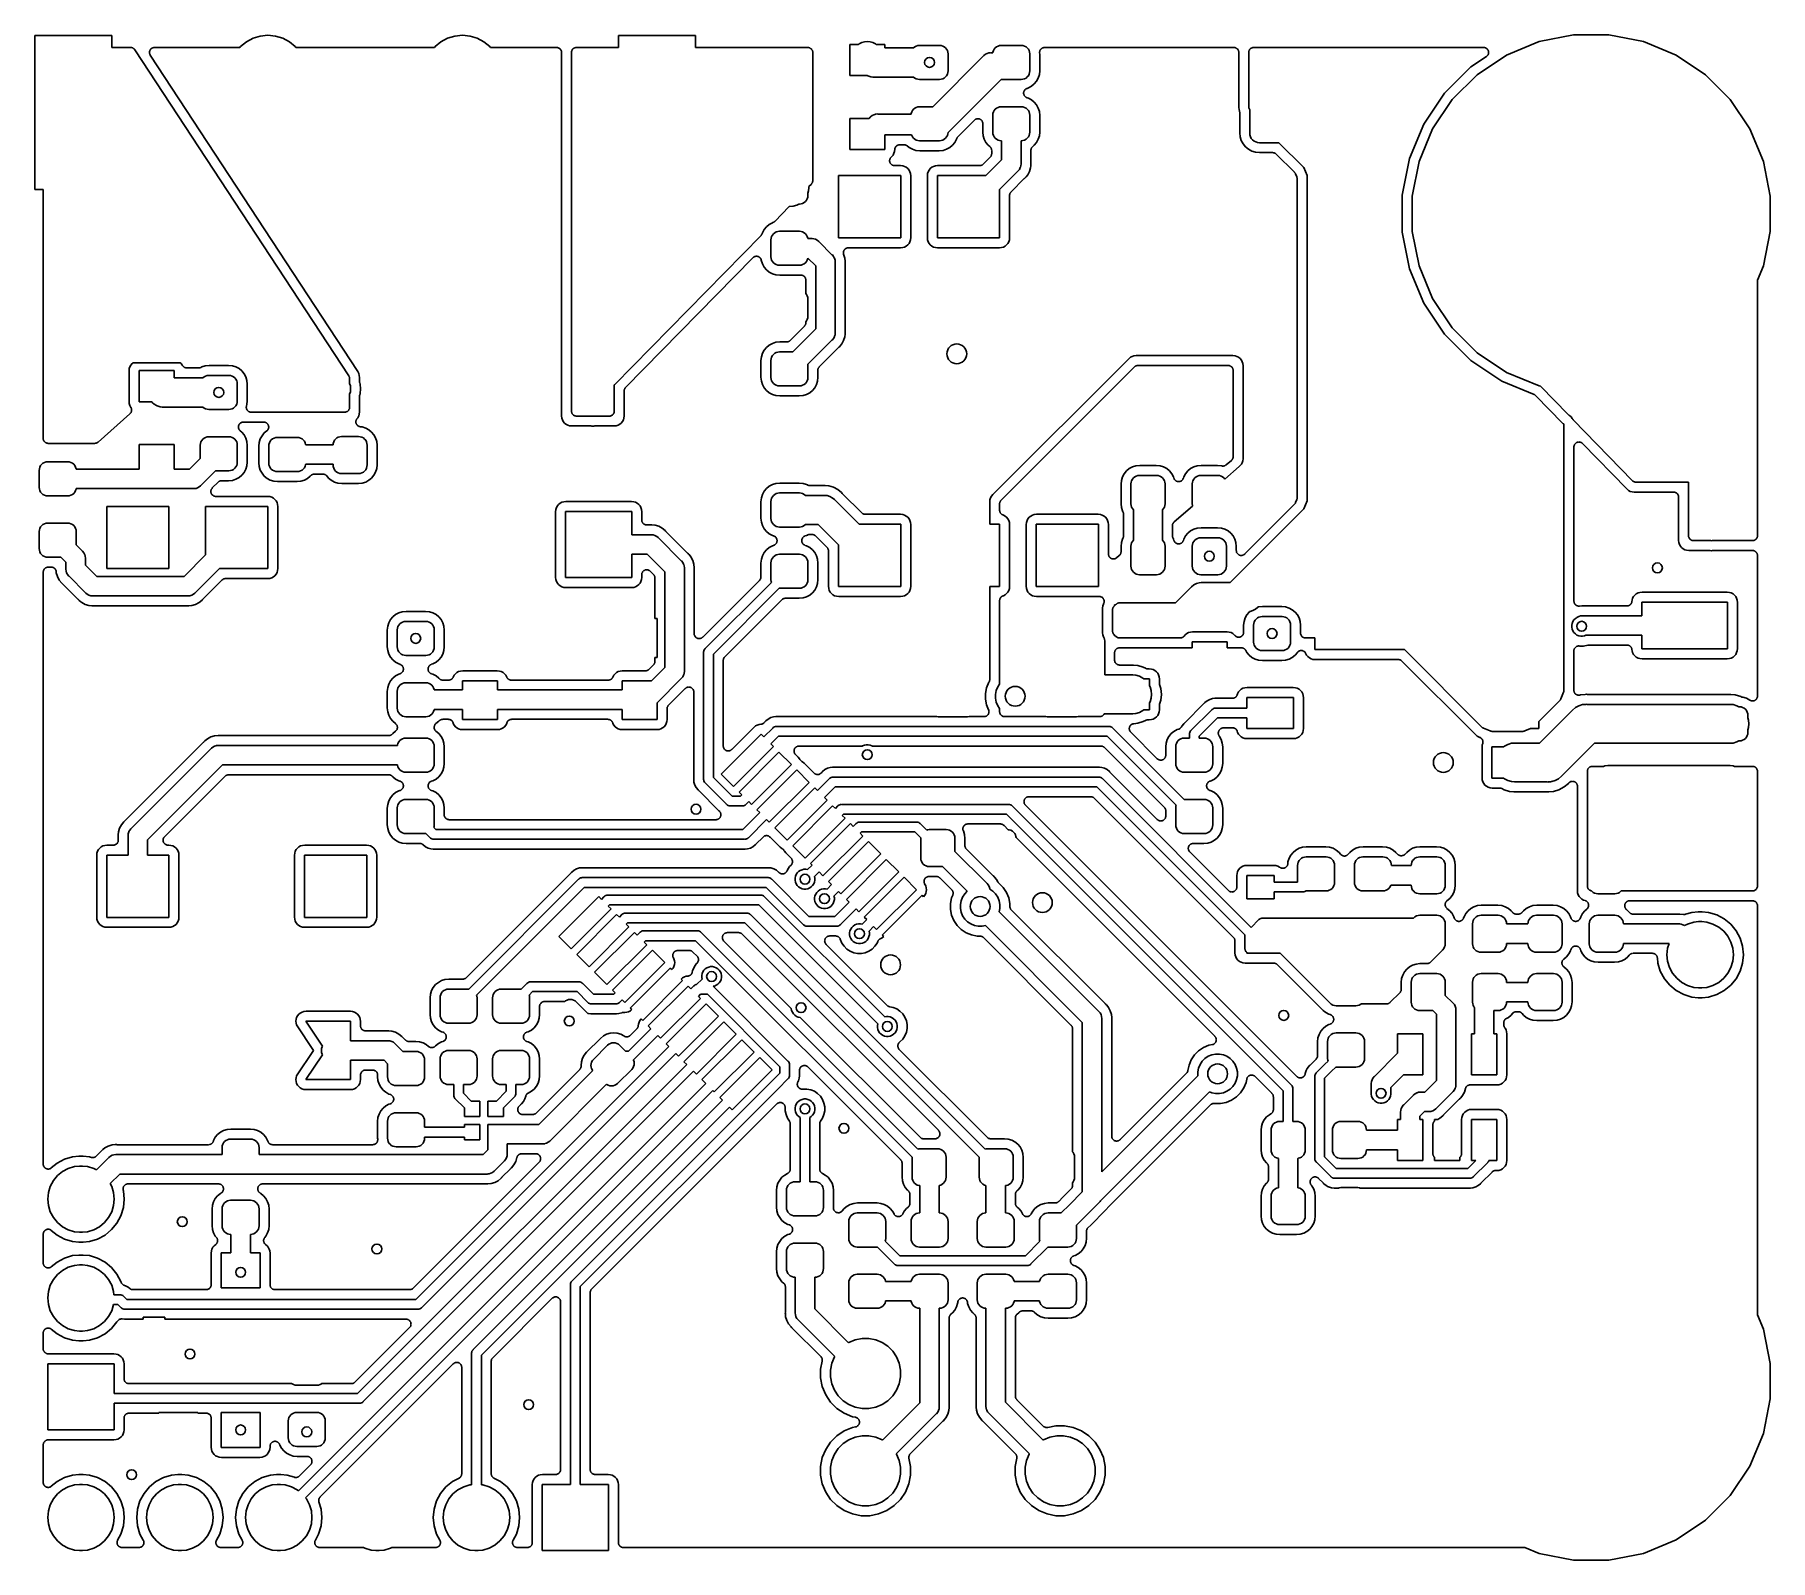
# Model space of a CAD drawing. Extents: x 150.4 to 195, y -135.4 to -96.2.
import ezdxf

# ---------------------------------------------------------------- set-up
doc = ezdxf.new("R2010")
doc.units = 0
doc.header["$MEASUREMENT"] = 0
doc.layers.add('BLACK', color=7, linetype='CONTINUOUS')

msp = doc.modelspace()

# ---------------------------------------------------------------- linework, layer by layer
at = {"layer": 'BLACK', "linetype": 'CONTINUOUS'}
for p, q in [((150.41, -100.18), (150.41, -96.22)), ((150.41, -96.22), (152.39, -96.22)), ((152.39, -96.22), (152.39, -96.529)), ((155.847, -96.3829), (156.019, -96.2909)), ((156.019, -96.2909), (156.206, -96.2343)), ((156.206, -96.2343), (156.4, -96.2152)), ((156.4, -96.2152), (156.594, -96.2343)), ((156.594, -96.2343), (156.781, -96.2909)), ((156.781, -96.2909), (156.953, -96.3829)), ((160.847, -96.3829), (161.019, -96.2909)), ((161.019, -96.2909), (161.206, -96.2343)), ((161.206, -96.2343), (161.4, -96.2152)), ((161.4, -96.2152), (161.594, -96.2343)), ((161.594, -96.2343), (161.781, -96.2909)), ((161.781, -96.2909), (161.953, -96.3829)), ((165.41, -96.529), (165.41, -96.22)), ((165.41, -96.22), (167.39, -96.22)), ((167.39, -96.22), (167.39, -96.529)), ((189.058, -96.3768), (189.947, -96.2)), ((189.947, -96.2), (190.853, -96.2)), ((190.853, -96.2), (191.742, -96.3768)), ((152.39, -96.529), (152.878, -96.529)), ((152.878, -96.529), (152.88, -96.529)), ((152.88, -96.529), (152.892, -96.5304)), ((152.88, -96.529), (152.88, -96.529)), ((152.88, -96.529), (152.88, -96.529)), ((152.892, -96.5304), (152.904, -96.5318)), ((152.904, -96.5318), (152.905, -96.5318)), ((152.905, -96.5318), (152.905, -96.5318)), ((152.905, -96.5318), (152.916, -96.5355)), ((152.916, -96.5355), (152.928, -96.5392)), ((152.928, -96.5392), (152.928, -96.5393)), ((152.928, -96.5393), (152.928, -96.5393)), ((152.928, -96.5393), (152.939, -96.5453)), ((152.939, -96.5453), (152.95, -96.5512)), ((152.95, -96.5512), (152.95, -96.5512)), ((152.95, -96.5512), (152.95, -96.5512)), ((152.95, -96.5512), (152.959, -96.5592)), ((152.959, -96.5592), (152.969, -96.5671)), ((152.969, -96.5671), (152.969, -96.5671)), ((152.969, -96.5671), (152.969, -96.5671)), ((152.969, -96.5671), (152.977, -96.5766)), ((152.977, -96.5766), (152.984, -96.5864)), ((152.984, -96.5864), (158.479, -104.968)), ((153.359, -96.6534), (153.36, -96.642)), ((153.359, -96.6543), (153.359, -96.6534)), ((153.359, -96.6551), (153.359, -96.6543)), ((153.36, -96.6666), (153.359, -96.6551)), ((153.36, -96.642), (153.361, -96.6305)), ((153.361, -96.6782), (153.36, -96.6666)), ((153.361, -96.6297), (153.362, -96.6288)), ((153.361, -96.6305), (153.361, -96.6297)), ((153.361, -96.679), (153.361, -96.6782)), ((153.361, -96.6798), (153.361, -96.679)), ((153.364, -96.6908), (153.361, -96.6798)), ((153.362, -96.6288), (153.365, -96.6178)), ((153.367, -96.702), (153.364, -96.6908)), ((153.365, -96.6178), (153.369, -96.6068)), ((153.368, -96.7028), (153.367, -96.702)), ((153.368, -96.7036), (153.368, -96.7028)), ((153.373, -96.7138), (153.368, -96.7036)), ((153.369, -96.6053), (153.375, -96.5952)), ((153.369, -96.606), (153.369, -96.6053)), ((153.369, -96.6068), (153.369, -96.606)), ((153.378, -96.7241), (153.373, -96.7138)), ((153.375, -96.5952), (153.38, -96.585)), ((153.379, -96.7255), (153.378, -96.7241)), ((153.379, -96.7256), (153.379, -96.7255)), ((153.379, -96.7255), (153.379, -96.7255)), ((153.379, -96.7255), (153.379, -96.7255)), ((158.709, -104.856), (153.379, -96.7256)), ((153.38, -96.585), (153.381, -96.5843)), ((153.381, -96.5836), (153.389, -96.5748)), ((153.381, -96.5843), (153.381, -96.5836)), ((153.389, -96.5748), (153.396, -96.5659)), ((153.396, -96.5659), (153.397, -96.5654)), ((153.397, -96.5647), (153.406, -96.5576)), ((153.397, -96.5654), (153.397, -96.5647)), ((153.406, -96.5576), (153.415, -96.5502)), ((153.415, -96.5502), (153.416, -96.5498)), ((153.416, -96.5498), (153.417, -96.5493)), ((153.417, -96.5493), (153.427, -96.544)), ((153.427, -96.544), (153.437, -96.5386)), ((153.437, -96.5386), (153.438, -96.5383)), ((153.438, -96.5383), (153.439, -96.538)), ((153.439, -96.538), (153.45, -96.5348)), ((153.45, -96.5348), (153.461, -96.5314)), ((153.461, -96.5314), (153.462, -96.5313)), ((153.462, -96.5313), (153.463, -96.5311)), ((153.463, -96.5311), (153.474, -96.5301)), ((153.474, -96.5301), (153.486, -96.529)), ((153.486, -96.529), (155.678, -96.529)), ((155.678, -96.529), (155.697, -96.5066)), ((155.697, -96.5066), (155.847, -96.3829)), ((156.953, -96.3829), (157.103, -96.5066)), ((157.103, -96.5066), (157.122, -96.529)), ((157.122, -96.529), (160.678, -96.529)), ((160.678, -96.529), (160.697, -96.5066)), ((160.697, -96.5066), (160.847, -96.3829)), ((161.953, -96.3829), (162.103, -96.5066)), ((162.103, -96.5066), (162.122, -96.529)), ((162.122, -96.529), (163.819, -96.529)), ((163.819, -96.529), (163.82, -96.529)), ((163.82, -96.529), (163.82, -96.529)), ((163.82, -96.529), (163.82, -96.529)), ((163.82, -96.529), (163.821, -96.529)), ((163.821, -96.529), (163.833, -96.5303)), ((163.833, -96.5303), (163.845, -96.5316)), ((163.845, -96.5316), (163.845, -96.5317)), ((163.845, -96.5317), (163.845, -96.5318)), ((163.845, -96.5318), (163.857, -96.5354)), ((163.857, -96.5354), (163.868, -96.5389)), ((163.868, -96.5389), (163.869, -96.5391)), ((163.869, -96.5391), (163.869, -96.5393)), ((163.869, -96.5393), (163.879, -96.545)), ((163.879, -96.545), (163.89, -96.5507)), ((163.89, -96.5507), (163.89, -96.551)), ((163.89, -96.551), (163.891, -96.5512)), ((163.891, -96.5512), (163.9, -96.5589)), ((163.9, -96.5589), (163.909, -96.5665)), ((163.909, -96.5665), (163.909, -96.5669)), ((163.909, -96.5669), (163.91, -96.5671)), ((163.91, -96.5671), (163.917, -96.5765)), ((163.917, -96.5765), (163.925, -96.5857)), ((163.925, -96.5857), (163.925, -96.5861)), ((163.925, -96.5861), (163.925, -96.5865)), ((163.925, -96.5865), (163.931, -96.5971)), ((163.931, -96.5971), (163.936, -96.6076)), ((163.936, -96.6076), (163.937, -96.608)), ((163.937, -96.608), (163.937, -96.6084)), ((163.937, -96.6084), (163.94, -96.6199)), ((163.94, -96.6199), (163.944, -96.6313)), ((163.944, -96.6313), (163.944, -96.6318)), ((163.944, -96.6318), (163.944, -96.6322)), ((163.944, -96.6322), (163.945, -96.6441)), ((163.945, -96.6441), (163.946, -96.656)), ((163.946, -96.656), (163.946, -105.994)), ((164.2, -96.6542), (164.201, -96.6423)), ((164.2, -96.6551), (164.2, -96.6542)), ((164.2, -96.656), (164.2, -96.6551)), ((164.2, -96.6551), (164.2, -96.6551)), ((164.2, -96.6551), (164.2, -96.6551)), ((164.2, -105.873), (164.2, -96.656)), ((164.201, -96.6423), (164.203, -96.6305)), ((164.203, -96.6296), (164.206, -96.6182)), ((164.203, -96.63), (164.203, -96.6296)), ((164.203, -96.6305), (164.203, -96.63)), ((164.206, -96.6182), (164.21, -96.6068)), ((164.21, -96.606), (164.216, -96.5955)), ((164.21, -96.6064), (164.21, -96.606)), ((164.21, -96.6068), (164.21, -96.6064)), ((164.216, -96.5955), (164.222, -96.585)), ((164.222, -96.5842), (164.23, -96.5751)), ((164.222, -96.5846), (164.222, -96.5842)), ((164.222, -96.585), (164.222, -96.5846)), ((164.23, -96.5751), (164.238, -96.5659)), ((164.238, -96.5653), (164.247, -96.5578)), ((164.238, -96.5656), (164.238, -96.5653)), ((164.238, -96.5659), (164.238, -96.5656)), ((164.247, -96.5578), (164.257, -96.5502)), ((164.257, -96.5497), (164.268, -96.5442)), ((164.257, -96.55), (164.257, -96.5497)), ((164.257, -96.5502), (164.257, -96.55)), ((164.268, -96.5442), (164.279, -96.5386)), ((164.279, -96.5382), (164.291, -96.5349)), ((164.279, -96.5385), (164.279, -96.5382)), ((164.279, -96.5386), (164.279, -96.5385)), ((164.291, -96.5349), (164.302, -96.5314)), ((164.302, -96.5314), (164.303, -96.5314)), ((164.303, -96.5312), (164.315, -96.5302)), ((164.303, -96.5314), (164.303, -96.5312)), ((164.315, -96.5302), (164.327, -96.529)), ((164.327, -96.529), (165.41, -96.529)), ((167.39, -96.529), (170.273, -96.529)), ((170.273, -96.529), (170.274, -96.529)), ((170.274, -96.529), (170.274, -96.529)), ((170.274, -96.529), (170.274, -96.529)), ((170.274, -96.529), (170.275, -96.529)), ((170.275, -96.529), (170.287, -96.5303)), ((170.287, -96.5303), (170.299, -96.5316)), ((170.299, -96.5316), (170.299, -96.5317)), ((170.299, -96.5317), (170.299, -96.5318)), ((170.299, -96.5318), (170.311, -96.5354)), ((170.311, -96.5354), (170.322, -96.5389)), ((170.322, -96.5389), (170.323, -96.5391)), ((170.323, -96.5391), (170.323, -96.5393)), ((170.323, -96.5393), (170.333, -96.545)), ((170.333, -96.545), (170.344, -96.5507)), ((170.344, -96.5507), (170.344, -96.551)), ((170.344, -96.551), (170.345, -96.5512)), ((170.345, -96.5512), (170.354, -96.5589)), ((170.354, -96.5589), (170.363, -96.5665)), ((170.363, -96.5665), (170.363, -96.5669)), ((170.363, -96.5669), (170.364, -96.5671)), ((170.364, -96.5671), (170.371, -96.5765)), ((170.371, -96.5765), (170.379, -96.5857)), ((170.379, -96.5857), (170.379, -96.5861)), ((170.379, -96.5861), (170.379, -96.5865)), ((170.379, -96.5865), (170.385, -96.5971)), ((170.385, -96.5971), (170.39, -96.6076)), ((170.39, -96.6076), (170.391, -96.608)), ((170.391, -96.608), (170.391, -96.6084)), ((170.391, -96.6084), (170.394, -96.6199)), ((170.394, -96.6199), (170.398, -96.6313)), ((170.398, -96.6313), (170.398, -96.6318)), ((170.398, -96.6318), (170.398, -96.6322)), ((170.398, -96.6322), (170.399, -96.6441)), ((170.399, -96.6441), (170.4, -96.656)), ((170.4, -96.656), (170.4, -99.9481)), ((171.35, -97.25), (171.35, -96.45)), ((171.35, -96.45), (171.574, -96.45)), ((171.574, -96.45), (171.591, -96.4367)), ((171.591, -96.4367), (171.656, -96.4019)), ((171.656, -96.4019), (171.726, -96.3804)), ((171.726, -96.3804), (171.8, -96.3732)), ((171.8, -96.3732), (171.874, -96.3804)), ((171.874, -96.3804), (171.944, -96.4019)), ((171.944, -96.4019), (172.009, -96.4367)), ((172.009, -96.4367), (172.026, -96.45)), ((172.026, -96.45), (172.25, -96.45)), ((172.25, -96.45), (172.25, -96.5375)), ((172.25, -96.5375), (172.991, -96.5375)), ((172.991, -96.5375), (173.022, -96.5119)), ((173.022, -96.5119), (173.06, -96.4917)), ((173.06, -96.4917), (173.101, -96.4792)), ((173.101, -96.4792), (173.144, -96.475)), ((173.144, -96.475), (173.656, -96.475)), ((173.484, -98.05), (174.79, -96.7444)), ((173.656, -96.475), (173.699, -96.4792)), ((173.699, -96.4792), (173.74, -96.4917)), ((173.74, -96.4917), (173.778, -96.5119)), ((173.778, -96.5119), (173.811, -96.5391)), ((173.811, -96.5391), (173.838, -96.5722)), ((173.838, -96.5722), (173.858, -96.61)), ((173.858, -96.61), (173.871, -96.6511)), ((173.871, -96.6511), (173.875, -96.6937)), ((173.875, -96.6937), (173.875, -97.1312)), ((174.79, -96.7444), (174.797, -96.7349)), ((174.797, -96.7349), (174.835, -96.7036)), ((174.835, -96.7036), (174.879, -96.6804)), ((174.879, -96.6804), (174.926, -96.6661)), ((174.926, -96.6661), (174.963, -96.6625)), ((174.963, -96.6625), (174.975, -96.6613)), ((174.963, -96.6625), (174.963, -96.6625)), ((174.975, -96.6613), (174.987, -96.6625)), ((174.987, -96.6625), (175.028, -96.6625)), ((175.028, -96.6625), (175.029, -96.6511)), ((175.029, -96.6511), (175.042, -96.61)), ((175.042, -96.61), (175.062, -96.5722)), ((175.062, -96.5722), (175.089, -96.5391)), ((175.089, -96.5391), (175.122, -96.5119)), ((175.122, -96.5119), (175.16, -96.4917)), ((175.16, -96.4917), (175.201, -96.4792)), ((175.201, -96.4792), (175.244, -96.475)), ((175.244, -96.475), (175.756, -96.475)), ((175.756, -96.475), (175.799, -96.4792)), ((175.799, -96.4792), (175.84, -96.4917)), ((175.84, -96.4917), (175.878, -96.5119)), ((175.878, -96.5119), (175.911, -96.5391)), ((175.911, -96.5391), (175.938, -96.5722)), ((175.938, -96.5722), (175.958, -96.61)), ((175.958, -96.61), (175.971, -96.6511)), ((175.971, -96.6511), (175.975, -96.6937)), ((175.975, -96.6937), (175.975, -97.1312)), ((176.227, -96.6551), (176.228, -96.6485)), ((176.228, -96.6609), (176.227, -96.6551)), ((176.228, -96.6419), (176.229, -96.6362)), ((176.228, -96.6485), (176.228, -96.6419)), ((176.228, -96.6667), (176.228, -96.6609)), ((176.228, -96.6684), (176.228, -96.6667)), ((176.231, -96.7), (176.228, -96.6684)), ((176.229, -96.6362), (176.23, -96.6305)), ((176.23, -96.6305), (176.232, -96.6241)), ((176.231, -97.125), (176.231, -96.7)), ((176.232, -96.6241), (176.233, -96.6177)), ((176.233, -96.6177), (176.235, -96.6123)), ((176.235, -96.6123), (176.237, -96.6068)), ((176.237, -96.6068), (176.24, -96.601)), ((176.24, -96.601), (176.243, -96.5949)), ((176.243, -96.5949), (176.246, -96.5901)), ((176.246, -96.5901), (176.249, -96.585)), ((176.249, -96.585), (176.253, -96.5799)), ((176.253, -96.5799), (176.257, -96.5744)), ((176.257, -96.5744), (176.261, -96.5703)), ((176.261, -96.5703), (176.265, -96.5659)), ((176.265, -96.5659), (176.27, -96.5617)), ((176.27, -96.5617), (176.275, -96.5571)), ((176.275, -96.5571), (176.279, -96.5539)), ((176.279, -96.5539), (176.284, -96.5502)), ((176.284, -96.5502), (176.29, -96.5471)), ((176.29, -96.5471), (176.295, -96.5435)), ((176.295, -96.5435), (176.301, -96.5413)), ((176.301, -96.5413), (176.306, -96.5386)), ((176.306, -96.5386), (176.312, -96.5367)), ((176.312, -96.5367), (176.318, -96.5342)), ((176.318, -96.5342), (176.324, -96.5331)), ((176.324, -96.5331), (176.329, -96.5314)), ((176.329, -96.5314), (176.336, -96.5308)), ((176.336, -96.5308), (176.343, -96.5295)), ((176.343, -96.5295), (176.348, -96.5296)), ((176.348, -96.5296), (176.354, -96.529)), ((176.354, -96.529), (181.219, -96.529)), ((181.219, -96.529), (181.22, -96.529)), ((181.22, -96.529), (181.22, -96.529)), ((181.22, -96.529), (181.22, -96.529)), ((181.22, -96.529), (181.221, -96.529)), ((181.221, -96.529), (181.233, -96.5303)), ((181.233, -96.5303), (181.245, -96.5316)), ((181.245, -96.5316), (181.245, -96.5317)), ((181.245, -96.5317), (181.245, -96.5318)), ((181.245, -96.5318), (181.257, -96.5354)), ((181.257, -96.5354), (181.268, -96.5389)), ((181.268, -96.5389), (181.269, -96.5391)), ((181.269, -96.5391), (181.269, -96.5393)), ((181.269, -96.5393), (181.279, -96.545)), ((181.279, -96.545), (181.29, -96.5507)), ((181.29, -96.5507), (181.29, -96.551)), ((181.29, -96.551), (181.291, -96.5512)), ((181.291, -96.5512), (181.3, -96.5589)), ((181.3, -96.5589), (181.309, -96.5665)), ((181.309, -96.5665), (181.309, -96.5669)), ((181.309, -96.5669), (181.31, -96.5671)), ((181.31, -96.5671), (181.317, -96.5765)), ((181.317, -96.5765), (181.325, -96.5857)), ((181.325, -96.5857), (181.325, -96.5861)), ((181.325, -96.5861), (181.325, -96.5865)), ((181.325, -96.5865), (181.331, -96.5971)), ((181.331, -96.5971), (181.336, -96.6076)), ((181.336, -96.6076), (181.337, -96.608)), ((181.337, -96.608), (181.337, -96.6084)), ((181.337, -96.6084), (181.34, -96.6199)), ((181.34, -96.6199), (181.344, -96.6313)), ((181.344, -96.6313), (181.344, -96.6318)), ((181.344, -96.6318), (181.344, -96.6322)), ((181.344, -96.6322), (181.345, -96.6441)), ((181.345, -96.6441), (181.346, -96.656)), ((181.346, -96.656), (181.346, -98.0668)), ((181.6, -96.6542), (181.601, -96.6423)), ((181.6, -96.6551), (181.6, -96.6542)), ((181.6, -96.656), (181.6, -96.6551)), ((181.6, -96.6551), (181.6, -96.6551)), ((181.6, -96.6551), (181.6, -96.6551)), ((181.6, -98.0477), (181.6, -96.656)), ((181.601, -96.6423), (181.603, -96.6305)), ((181.603, -96.6296), (181.606, -96.6182)), ((181.603, -96.63), (181.603, -96.6296)), ((181.603, -96.6305), (181.603, -96.63)), ((181.606, -96.6182), (181.61, -96.6068)), ((181.61, -96.606), (181.616, -96.5955)), ((181.61, -96.6064), (181.61, -96.606)), ((181.61, -96.6068), (181.61, -96.6064)), ((181.616, -96.5955), (181.622, -96.585)), ((181.622, -96.5842), (181.63, -96.5751)), ((181.622, -96.5846), (181.622, -96.5842)), ((181.622, -96.585), (181.622, -96.5846)), ((181.63, -96.5751), (181.638, -96.5659)), ((181.638, -96.5653), (181.647, -96.5578)), ((181.638, -96.5656), (181.638, -96.5653)), ((181.638, -96.5659), (181.638, -96.5656)), ((181.647, -96.5578), (181.657, -96.5502)), ((181.657, -96.5497), (181.668, -96.5442)), ((181.657, -96.55), (181.657, -96.5497)), ((181.657, -96.5502), (181.657, -96.55)), ((181.668, -96.5442), (181.679, -96.5386)), ((181.679, -96.5382), (181.691, -96.5349)), ((181.679, -96.5385), (181.679, -96.5382)), ((181.679, -96.5386), (181.679, -96.5385)), ((181.691, -96.5349), (181.702, -96.5314)), ((181.702, -96.5314), (181.703, -96.5314)), ((181.703, -96.5312), (181.715, -96.5302)), ((181.703, -96.5314), (181.703, -96.5312)), ((181.715, -96.5302), (181.727, -96.529)), ((181.727, -96.529), (187.636, -96.529)), ((187.468, -97.2269), (188.221, -96.7235)), ((187.636, -96.529), (187.638, -96.529)), ((187.638, -96.529), (187.638, -96.529)), ((187.638, -96.529), (187.638, -96.529)), ((187.638, -96.529), (187.638, -96.529)), ((187.638, -96.529), (187.65, -96.5304)), ((187.65, -96.5304), (187.662, -96.5317)), ((187.662, -96.5317), (187.663, -96.5318)), ((187.663, -96.5318), (187.663, -96.5318)), ((187.663, -96.5318), (187.674, -96.5355)), ((187.674, -96.5355), (187.686, -96.5391)), ((187.686, -96.5391), (187.686, -96.5392)), ((187.686, -96.5392), (187.686, -96.5393)), ((187.686, -96.5393), (187.697, -96.5451)), ((187.697, -96.5451), (187.708, -96.551)), ((187.716, -96.7539), (187.707, -96.7616)), ((187.708, -96.551), (187.708, -96.5511)), ((187.708, -96.5511), (187.708, -96.5512)), ((187.708, -96.5512), (187.718, -96.5591)), ((187.726, -96.7461), (187.716, -96.7539)), ((187.718, -96.5591), (187.727, -96.5669)), ((187.734, -96.7366), (187.726, -96.7459)), ((187.726, -96.7459), (187.726, -96.746)), ((187.726, -96.746), (187.726, -96.7461)), ((187.727, -96.5669), (187.727, -96.567)), ((187.727, -96.567), (187.727, -96.5671)), ((187.727, -96.5671), (187.735, -96.5767)), ((187.742, -96.727), (187.734, -96.7366)), ((187.735, -96.5767), (187.742, -96.5862)), ((187.742, -96.5862), (187.743, -96.5863)), ((187.748, -96.7161), (187.742, -96.7267)), ((187.742, -96.7267), (187.742, -96.7269)), ((187.742, -96.7269), (187.742, -96.727)), ((187.743, -96.5863), (187.743, -96.5865)), ((187.743, -96.5865), (187.748, -96.5972)), ((187.748, -96.5972), (187.754, -96.6081)), ((187.753, -96.7052), (187.748, -96.7161)), ((187.754, -96.7049), (187.753, -96.7051)), ((187.753, -96.7051), (187.753, -96.7052)), ((187.754, -96.6081), (187.754, -96.6083)), ((187.754, -96.6083), (187.754, -96.6084)), ((187.754, -96.6084), (187.757, -96.6198)), ((187.757, -96.6932), (187.754, -96.7049)), ((187.757, -96.6198), (187.761, -96.6319)), ((187.761, -96.6815), (187.757, -96.6932)), ((187.761, -96.6319), (187.761, -96.632)), ((187.761, -96.632), (187.761, -96.6322)), ((187.761, -96.6322), (187.762, -96.6442)), ((187.762, -96.669), (187.761, -96.6812)), ((187.761, -96.6812), (187.761, -96.6814)), ((187.761, -96.6814), (187.761, -96.6815)), ((187.762, -96.6442), (187.763, -96.6566)), ((187.763, -96.6569), (187.762, -96.669)), ((187.763, -96.6566), (187.763, -96.6567)), ((187.763, -96.6567), (187.763, -96.6569)), ((188.221, -96.7235), (189.058, -96.3768)), ((191.742, -96.3768), (192.579, -96.7235)), ((192.579, -96.7235), (193.332, -97.2269)), ((173.871, -97.1739), (173.858, -97.215)), ((173.875, -97.1312), (173.871, -97.1739)), ((175.971, -97.1739), (175.958, -97.215)), ((175.975, -97.1312), (175.971, -97.1739)), ((176.221, -97.2237), (176.231, -97.125)), ((187.306, -97.0297), (186.63, -97.7058)), ((187.707, -96.7616), (187.306, -97.0297)), ((171.798, -97.25), (171.35, -97.25)), ((171.818, -97.2606), (171.798, -97.25)), ((171.889, -97.2821), (171.818, -97.2606)), ((171.944, -97.2875), (171.889, -97.2821)), ((171.963, -97.2893), (171.944, -97.2875)), ((171.944, -97.2875), (171.944, -97.2875)), ((171.981, -97.2875), (171.963, -97.2893)), ((172.991, -97.2875), (171.981, -97.2875)), ((173.022, -97.3131), (172.991, -97.2875)), ((173.06, -97.3333), (173.022, -97.3131)), ((173.101, -97.3458), (173.06, -97.3333)), ((173.144, -97.35), (173.101, -97.3458)), ((173.656, -97.35), (173.144, -97.35)), ((173.699, -97.3458), (173.656, -97.35)), ((173.74, -97.3333), (173.699, -97.3458)), ((173.778, -97.3131), (173.74, -97.3333)), ((173.811, -97.2859), (173.778, -97.3131)), ((173.838, -97.2528), (173.811, -97.2859)), ((173.858, -97.215), (173.838, -97.2528)), ((175.24, -97.3496), (173.874, -98.7152)), ((175.244, -97.35), (175.24, -97.3496)), ((175.756, -97.35), (175.244, -97.35)), ((175.799, -97.3458), (175.756, -97.35)), ((175.84, -97.3333), (175.799, -97.3458)), ((175.823, -97.6623), (175.827, -97.651)), ((175.827, -97.651), (175.832, -97.6397)), ((175.832, -97.6394), (175.839, -97.6294)), ((175.832, -97.6396), (175.832, -97.6394)), ((175.832, -97.6397), (175.832, -97.6396)), ((175.839, -97.6294), (175.846, -97.6192)), ((175.878, -97.3131), (175.84, -97.3333)), ((175.846, -97.6189), (175.855, -97.6103)), ((175.846, -97.6191), (175.846, -97.6189)), ((175.846, -97.6192), (175.846, -97.6191)), ((175.855, -97.6103), (175.863, -97.6017)), ((175.863, -97.6017), (175.864, -97.6016)), ((175.864, -97.6015), (175.874, -97.5947)), ((175.864, -97.6016), (175.864, -97.6015)), ((175.874, -97.5947), (175.884, -97.5879)), ((175.911, -97.2859), (175.878, -97.3131)), ((175.884, -97.5878), (175.896, -97.5831)), ((175.884, -97.5879), (175.884, -97.5878)), ((175.884, -97.5879), (175.884, -97.5879)), ((175.896, -97.5831), (175.907, -97.5785)), ((175.907, -97.5784), (175.938, -97.5691)), ((175.907, -97.5785), (175.907, -97.5784)), ((175.907, -97.5784), (175.907, -97.5784)), ((175.907, -97.5784), (175.907, -97.5784)), ((175.938, -97.2528), (175.911, -97.2859)), ((175.958, -97.215), (175.938, -97.2528)), ((175.938, -97.5691), (176.02, -97.5253)), ((176.02, -97.5253), (176.091, -97.4664)), ((176.091, -97.4664), (176.15, -97.3946)), ((176.15, -97.3946), (176.194, -97.3126)), ((176.194, -97.3126), (176.221, -97.2237)), ((186.827, -97.8677), (187.468, -97.2269)), ((193.332, -97.2269), (193.973, -97.8677)), ((172.989, -98.1141), (173.022, -98.0869)), ((173.022, -98.0869), (173.06, -98.0667)), ((173.06, -98.0667), (173.101, -98.0542)), ((173.101, -98.0542), (173.144, -98.05)), ((173.144, -98.05), (173.484, -98.05)), ((175.089, -98.1141), (175.122, -98.0869)), ((175.122, -98.0869), (175.16, -98.0667)), ((175.16, -98.0667), (175.201, -98.0542)), ((175.201, -98.0542), (175.244, -98.05)), ((175.244, -98.05), (175.756, -98.05)), ((175.756, -98.05), (175.799, -98.0542)), ((175.799, -98.0542), (175.84, -98.0667)), ((175.817, -97.6866), (175.82, -97.6748)), ((175.817, -97.6867), (175.817, -97.6866)), ((175.817, -97.6869), (175.817, -97.6867)), ((175.817, -97.6994), (175.817, -97.6869)), ((175.817, -97.7113), (175.817, -97.6994)), ((175.817, -97.7115), (175.817, -97.7113)), ((175.817, -97.7117), (175.817, -97.7115)), ((175.82, -97.7237), (175.817, -97.7117)), ((175.82, -97.6748), (175.822, -97.6626)), ((175.822, -97.7357), (175.82, -97.7237)), ((175.822, -97.6624), (175.823, -97.6623)), ((175.822, -97.6626), (175.822, -97.6624)), ((175.822, -97.7359), (175.822, -97.7357)), ((175.822, -97.736), (175.822, -97.7359)), ((175.827, -97.7473), (175.822, -97.736)), ((175.831, -97.7587), (175.827, -97.7473)), ((175.831, -97.7588), (175.831, -97.7587)), ((175.831, -97.759), (175.831, -97.7588)), ((175.838, -97.7693), (175.831, -97.759)), ((175.845, -97.7794), (175.838, -97.7693)), ((175.84, -98.0667), (175.878, -98.0869)), ((175.845, -97.7796), (175.845, -97.7794)), ((175.845, -97.7797), (175.845, -97.7796)), ((175.854, -97.7885), (175.845, -97.7797)), ((175.862, -97.7972), (175.854, -97.7885)), ((175.862, -97.7973), (175.862, -97.7972)), ((175.862, -97.7974), (175.862, -97.7973)), ((175.872, -97.8043), (175.862, -97.7974)), ((175.882, -97.8112), (175.872, -97.8043)), ((175.878, -98.0869), (175.911, -98.1141)), ((175.883, -97.8113), (175.882, -97.8112)), ((175.883, -97.8114), (175.883, -97.8113)), ((175.894, -97.8161), (175.883, -97.8114)), ((175.905, -97.821), (175.894, -97.8161)), ((175.906, -97.8211), (175.905, -97.821)), ((175.907, -97.8215), (175.906, -97.8211)), ((175.906, -97.8211), (175.906, -97.8211)), ((175.906, -97.8211), (175.906, -97.8211)), ((175.938, -97.8309), (175.907, -97.8215)), ((176.02, -97.8747), (175.938, -97.8309)), ((176.091, -97.9336), (176.02, -97.8747)), ((176.15, -98.0054), (176.091, -97.9336)), ((176.194, -98.0874), (176.15, -98.0054)), ((176.221, -98.1763), (176.194, -98.0874)), ((181.346, -98.0668), (181.351, -98.1224)), ((181.601, -98.0593), (181.6, -98.0477)), ((181.602, -98.0709), (181.601, -98.0593)), ((181.602, -98.0716), (181.602, -98.0709)), ((181.602, -98.0724), (181.602, -98.0716)), ((181.606, -98.0835), (181.602, -98.0724)), ((181.609, -98.0947), (181.606, -98.0835)), ((181.61, -98.0961), (181.609, -98.0947)), ((181.61, -98.0963), (181.61, -98.0961)), ((181.61, -98.0961), (181.61, -98.0961)), ((181.61, -98.0961), (181.61, -98.0961)), ((181.625, -98.1334), (181.61, -98.0963)), ((186.63, -97.7058), (186.098, -98.5008)), ((186.324, -98.6211), (186.827, -97.8677)), ((193.973, -97.8677), (194.476, -98.6211)), ((171.35, -99.15), (171.35, -98.35)), ((171.35, -98.35), (171.846, -98.35)), ((171.846, -98.35), (171.877, -98.3194)), ((171.877, -98.3194), (171.885, -98.3099)), ((171.885, -98.3099), (171.923, -98.2786)), ((171.923, -98.2786), (171.966, -98.2554)), ((171.966, -98.2554), (171.997, -98.2463)), ((171.997, -98.2463), (172.013, -98.2411)), ((172.013, -98.2411), (172.062, -98.2363)), ((172.062, -98.2363), (172.075, -98.2375)), ((172.075, -98.2375), (172.928, -98.2375)), ((172.928, -98.2375), (172.929, -98.2261)), ((172.929, -98.2261), (172.942, -98.185)), ((172.942, -98.185), (172.962, -98.1472)), ((172.962, -98.1472), (172.989, -98.1141)), ((174.131, -98.8173), (174.552, -98.3961)), ((174.552, -98.3961), (174.553, -98.3952)), ((174.553, -98.3952), (174.554, -98.3949)), ((174.553, -98.3952), (174.553, -98.3952)), ((174.553, -98.3952), (174.553, -98.3952)), ((174.554, -98.3949), (174.563, -98.3873)), ((174.563, -98.3873), (174.573, -98.3797)), ((174.573, -98.3794), (174.584, -98.3738)), ((174.573, -98.3796), (174.573, -98.3794)), ((174.573, -98.3797), (174.573, -98.3796)), ((174.584, -98.3738), (174.595, -98.3682)), ((174.595, -98.368), (174.607, -98.3646)), ((174.595, -98.3681), (174.595, -98.368)), ((174.595, -98.3682), (174.595, -98.3681)), ((174.607, -98.3646), (174.618, -98.3612)), ((174.618, -98.3612), (174.619, -98.3612)), ((174.619, -98.3611), (174.631, -98.36)), ((174.619, -98.3612), (174.619, -98.3611)), ((174.631, -98.36), (174.643, -98.3589)), ((174.643, -98.3589), (174.643, -98.359)), ((174.643, -98.359), (174.643, -98.3589)), ((174.643, -98.3589), (174.656, -98.3603)), ((174.656, -98.3603), (174.668, -98.3615)), ((174.668, -98.3615), (174.668, -98.3616)), ((174.668, -98.3616), (174.668, -98.3616)), ((174.668, -98.3616), (174.68, -98.3652)), ((174.68, -98.3652), (174.691, -98.3689)), ((174.691, -98.3689), (174.692, -98.369)), ((174.692, -98.369), (174.692, -98.369)), ((174.692, -98.369), (174.702, -98.3748)), ((174.702, -98.3748), (174.713, -98.3806)), ((174.713, -98.3806), (174.713, -98.3808)), ((174.713, -98.3808), (174.714, -98.3809)), ((174.714, -98.3809), (174.723, -98.3886)), ((174.723, -98.3886), (174.732, -98.3964)), ((174.732, -98.3964), (174.732, -98.3966)), ((174.732, -98.3966), (174.733, -98.3968)), ((174.733, -98.3968), (174.74, -98.4063)), ((174.74, -98.4063), (174.748, -98.4157)), ((174.748, -98.4157), (174.748, -98.4158)), ((174.748, -98.4158), (174.748, -98.416)), ((174.748, -98.416), (174.754, -98.4268)), ((174.754, -98.4268), (174.76, -98.4375)), ((174.76, -98.4375), (174.76, -98.4378)), ((174.76, -98.4378), (174.76, -98.4379)), ((174.76, -98.4379), (174.763, -98.4495)), ((174.763, -98.4495), (174.767, -98.4613)), ((174.767, -98.4613), (174.767, -98.4615)), ((174.767, -98.4615), (174.767, -98.4617)), ((174.767, -98.4617), (174.768, -98.4737)), ((174.768, -98.4737), (174.769, -98.4859)), ((174.769, -98.4859), (174.769, -98.7)), ((175.025, -98.2687), (175.029, -98.2261)), ((175.025, -98.7062), (175.025, -98.2687)), ((175.029, -98.2261), (175.042, -98.185)), ((175.042, -98.185), (175.062, -98.1472)), ((175.062, -98.1472), (175.089, -98.1141)), ((175.911, -98.1141), (175.938, -98.1472)), ((175.938, -98.1472), (175.958, -98.185)), ((175.958, -98.185), (175.971, -98.2261)), ((175.971, -98.2261), (175.975, -98.2687)), ((175.975, -98.2687), (175.975, -98.7062)), ((176.231, -98.275), (176.221, -98.1763)), ((176.231, -98.7), (176.231, -98.275)), ((181.351, -98.1224), (181.364, -98.1627)), ((181.364, -98.1627), (181.364, -98.1644)), ((181.364, -98.1644), (181.365, -98.1697)), ((181.365, -98.1697), (181.367, -98.1749)), ((181.367, -98.1749), (181.367, -98.1818)), ((181.367, -98.1818), (181.369, -98.1887)), ((181.369, -98.1887), (181.369, -98.1942)), ((181.369, -98.1942), (181.369, -98.1995)), ((181.369, -98.1995), (181.369, -98.7188)), ((181.625, -98.725), (181.625, -98.1334)), ((186.098, -98.5008), (185.733, -99.3841)), ((172.937, -98.775), (172.25, -98.775)), ((172.25, -98.775), (172.25, -99.15)), ((172.942, -98.79), (172.937, -98.775)), ((172.962, -98.8278), (172.942, -98.79)), ((172.989, -98.8609), (172.962, -98.8278)), ((173.022, -98.8881), (172.989, -98.8609)), ((173.06, -98.9083), (173.022, -98.8881)), ((173.101, -98.9208), (173.06, -98.9083)), ((173.144, -98.925), (173.101, -98.9208)), ((173.656, -98.925), (173.144, -98.925)), ((173.699, -98.9208), (173.656, -98.925)), ((173.74, -98.9083), (173.699, -98.9208)), ((173.778, -98.8881), (173.74, -98.9083)), ((173.811, -98.8609), (173.778, -98.8881)), ((173.838, -98.8278), (173.811, -98.8609)), ((173.858, -98.79), (173.838, -98.8278)), ((173.871, -98.7489), (173.858, -98.79)), ((173.874, -98.7152), (173.871, -98.7489)), ((173.991, -99.0414), (174.05, -98.9696)), ((174.05, -98.9696), (174.094, -98.8876)), ((174.094, -98.8876), (174.099, -98.8703)), ((174.099, -98.8703), (174.1, -98.8686)), ((174.1, -98.8686), (174.102, -98.8636)), ((174.102, -98.8636), (174.104, -98.8583)), ((174.104, -98.8583), (174.107, -98.8522)), ((174.107, -98.8522), (174.11, -98.8458)), ((174.11, -98.8458), (174.113, -98.8413)), ((174.113, -98.8413), (174.115, -98.8365)), ((174.115, -98.8365), (174.12, -98.8311)), ((174.12, -98.8311), (174.124, -98.8254)), ((174.124, -98.8254), (174.128, -98.8216)), ((174.128, -98.8216), (174.131, -98.8173)), ((174.769, -98.7), (174.779, -98.7987)), ((174.779, -98.7987), (174.806, -98.8876)), ((174.806, -98.8876), (174.85, -98.9696)), ((174.85, -98.9696), (174.909, -99.0414)), ((175.029, -98.7489), (175.025, -98.7062)), ((175.042, -98.79), (175.029, -98.7489)), ((175.062, -98.8278), (175.042, -98.79)), ((175.089, -98.8609), (175.062, -98.8278)), ((175.122, -98.8881), (175.089, -98.8609)), ((175.16, -98.9083), (175.122, -98.8881)), ((175.201, -98.9208), (175.16, -98.9083)), ((175.244, -98.925), (175.201, -98.9208)), ((175.25, -98.925), (175.244, -98.925)), ((175.25, -99.4164), (175.25, -98.925)), ((175.756, -98.925), (175.75, -98.925)), ((175.75, -98.925), (175.75, -99.5077)), ((175.799, -98.9208), (175.756, -98.925)), ((175.84, -98.9083), (175.799, -98.9208)), ((175.878, -98.8881), (175.84, -98.9083)), ((175.911, -98.8609), (175.878, -98.8881)), ((175.938, -98.8278), (175.911, -98.8609)), ((175.958, -98.79), (175.938, -98.8278)), ((175.971, -98.7489), (175.958, -98.79)), ((175.975, -98.7062), (175.971, -98.7489)), ((176.091, -99.0414), (176.15, -98.9696)), ((176.15, -98.9696), (176.194, -98.8876)), ((176.194, -98.8876), (176.221, -98.7987)), ((176.221, -98.7987), (176.231, -98.7)), ((181.369, -98.7188), (181.379, -98.8236)), ((181.379, -98.8236), (181.408, -98.9183)), ((181.408, -98.9183), (181.455, -99.0057)), ((181.63, -98.7738), (181.625, -98.725)), ((181.644, -98.8207), (181.63, -98.7738)), ((181.667, -98.8639), (181.644, -98.8207)), ((181.698, -98.9018), (181.667, -98.8639)), ((181.736, -98.9329), (181.698, -98.9018)), ((181.779, -98.956), (181.736, -98.9329)), ((181.826, -98.9702), (181.779, -98.956)), ((181.875, -98.975), (181.826, -98.9702)), ((182.375, -98.975), (181.875, -98.975)), ((183.006, -99.6058), (182.375, -98.975)), ((185.977, -99.4582), (186.324, -98.6211)), ((194.476, -98.6211), (194.823, -99.4582)), ((172.25, -99.15), (171.35, -99.15)), ((172.374, -99.4243), (172.376, -99.418)), ((172.374, -99.4303), (172.374, -99.4243)), ((172.374, -99.4363), (172.374, -99.4303)), ((172.376, -99.4116), (172.378, -99.4059)), ((172.376, -99.418), (172.376, -99.4116)), ((172.378, -99.4059), (172.379, -99.4)), ((172.379, -99.4), (172.382, -99.3941)), ((172.382, -99.3941), (172.384, -99.3879)), ((172.384, -99.3879), (172.386, -99.3826)), ((172.386, -99.3826), (172.389, -99.3771)), ((172.389, -99.3771), (172.392, -99.3718)), ((172.392, -99.3718), (172.395, -99.3661)), ((172.395, -99.3661), (172.399, -99.3615)), ((172.399, -99.3615), (172.403, -99.3565)), ((172.403, -99.3565), (172.407, -99.352)), ((172.407, -99.352), (172.411, -99.347)), ((172.411, -99.347), (172.416, -99.3432)), ((172.416, -99.3432), (172.42, -99.339)), ((172.42, -99.339), (172.43, -99.3305)), ((172.43, -99.3305), (172.462, -99.2918)), ((172.462, -99.2918), (172.486, -99.2477)), ((172.486, -99.2477), (172.5, -99.1998)), ((172.5, -99.1998), (172.506, -99.1436)), ((172.506, -99.1418), (172.507, -99.1362)), ((172.506, -99.1436), (172.506, -99.1418)), ((172.507, -99.1362), (172.508, -99.1305)), ((172.508, -99.1305), (172.51, -99.1241)), ((172.51, -99.1241), (172.511, -99.1175)), ((172.511, -99.1175), (172.513, -99.1123)), ((172.513, -99.1123), (172.515, -99.1068)), ((172.515, -99.1068), (172.518, -99.1009)), ((172.518, -99.1009), (172.521, -99.0948)), ((172.521, -99.0948), (172.524, -99.09)), ((172.524, -99.09), (172.527, -99.085)), ((172.527, -99.085), (172.531, -99.0798)), ((172.531, -99.0798), (172.535, -99.0743)), ((172.535, -99.0743), (172.539, -99.0703)), ((172.539, -99.0703), (172.543, -99.0659)), ((172.543, -99.0659), (172.548, -99.0617)), ((172.548, -99.0617), (172.553, -99.057)), ((172.553, -99.057), (172.558, -99.0538)), ((172.558, -99.0538), (172.562, -99.0502)), ((172.562, -99.0502), (172.568, -99.0471)), ((172.568, -99.0471), (172.573, -99.0434)), ((172.573, -99.0434), (172.579, -99.0413)), ((172.579, -99.0413), (172.584, -99.0386)), ((172.584, -99.0386), (172.59, -99.0367)), ((172.59, -99.0367), (172.596, -99.0342)), ((172.596, -99.0342), (172.602, -99.0331)), ((172.602, -99.0331), (172.608, -99.0314)), ((172.608, -99.0314), (172.614, -99.0308)), ((172.614, -99.0308), (172.621, -99.0295)), ((172.621, -99.0295), (172.627, -99.0296)), ((172.627, -99.0296), (172.632, -99.029)), ((172.632, -99.029), (172.748, -99.029)), ((172.748, -99.029), (172.75, -99.029)), ((172.75, -99.029), (172.755, -99.0296)), ((172.755, -99.0296), (172.761, -99.0296)), ((172.761, -99.0296), (172.768, -99.031)), ((172.768, -99.031), (172.774, -99.0318)), ((172.774, -99.0318), (172.78, -99.0334)), ((172.78, -99.0334), (172.785, -99.0345)), ((172.785, -99.0345), (172.791, -99.0372)), ((172.791, -99.0372), (172.798, -99.0393)), ((172.798, -99.0393), (172.803, -99.0419)), ((172.803, -99.0419), (172.808, -99.044)), ((172.808, -99.044), (172.814, -99.0479)), ((172.814, -99.0479), (172.82, -99.0512)), ((172.82, -99.0512), (172.824, -99.0548)), ((172.824, -99.0548), (172.829, -99.0578)), ((172.829, -99.0578), (172.88, -99.1003)), ((172.88, -99.1003), (172.962, -99.1441)), ((172.962, -99.1441), (173.051, -99.1711)), ((173.051, -99.1711), (173.15, -99.1808)), ((173.15, -99.1808), (173.65, -99.1808)), ((173.65, -99.1808), (173.749, -99.1711)), ((173.749, -99.1711), (173.838, -99.1441)), ((173.838, -99.1441), (173.92, -99.1003)), ((173.92, -99.1003), (173.991, -99.0414)), ((174.959, -99.3484), (174.78, -99.527)), ((174.846, -99.82), (175.25, -99.4164)), ((174.909, -99.0414), (174.95, -99.075)), ((174.95, -99.075), (174.951, -99.0762)), ((174.951, -99.0762), (174.955, -99.0802)), ((174.955, -99.0802), (174.959, -99.0837)), ((174.959, -99.0837), (174.963, -99.089)), ((174.966, -99.3394), (174.959, -99.3484)), ((174.963, -99.089), (174.968, -99.0939)), ((174.974, -99.3304), (174.966, -99.3394)), ((174.968, -99.0939), (174.971, -99.0986)), ((174.971, -99.0986), (174.975, -99.1029)), ((174.975, -99.3293), (174.974, -99.3298)), ((174.974, -99.3298), (174.974, -99.3304)), ((174.975, -99.1029), (174.978, -99.109)), ((174.98, -99.319), (174.975, -99.3293)), ((174.978, -99.109), (174.982, -99.1147)), ((174.986, -99.3087), (174.98, -99.319)), ((174.982, -99.1147), (174.984, -99.1199)), ((174.984, -99.1199), (174.986, -99.1248)), ((174.986, -99.1248), (174.988, -99.1314)), ((174.99, -99.2962), (174.986, -99.3074)), ((174.986, -99.3074), (174.986, -99.308)), ((174.986, -99.308), (174.986, -99.3087)), ((174.988, -99.1314), (174.991, -99.1377)), ((174.993, -99.285), (174.99, -99.2962)), ((174.991, -99.1377), (174.992, -99.1432)), ((174.992, -99.1432), (174.994, -99.1485)), ((174.995, -99.2721), (174.993, -99.2837)), ((174.993, -99.2837), (174.993, -99.2844)), ((174.993, -99.2844), (174.993, -99.285)), ((174.994, -99.1485), (174.994, -99.1554)), ((174.994, -99.1554), (174.996, -99.1621)), ((174.996, -99.1621), (174.995, -99.1676)), ((174.995, -99.1676), (174.996, -99.1732)), ((174.996, -99.2604), (174.995, -99.2721)), ((174.996, -99.1732), (174.996, -99.2586)), ((174.996, -99.2586), (174.996, -99.2591)), ((174.996, -99.2591), (174.996, -99.2591)), ((174.996, -99.2591), (174.996, -99.2591)), ((174.996, -99.2591), (174.996, -99.2604)), ((176.004, -99.1714), (176.005, -99.1659)), ((176.004, -99.1732), (176.004, -99.1714)), ((176.004, -99.489), (176.004, -99.1732)), ((176.005, -99.1603), (176.006, -99.1536)), ((176.005, -99.1659), (176.005, -99.1603)), ((176.006, -99.1536), (176.007, -99.1468)), ((176.007, -99.1468), (176.008, -99.1415)), ((176.008, -99.1415), (176.01, -99.136)), ((176.01, -99.136), (176.012, -99.1297)), ((176.012, -99.1297), (176.014, -99.1232)), ((176.014, -99.1232), (176.017, -99.1183)), ((176.017, -99.1183), (176.019, -99.1131)), ((176.019, -99.1131), (176.023, -99.1074)), ((176.023, -99.1074), (176.026, -99.1014)), ((176.026, -99.1014), (176.03, -99.0972)), ((176.03, -99.0972), (176.033, -99.0925)), ((176.033, -99.0925), (176.038, -99.0877)), ((176.038, -99.0877), (176.042, -99.0825)), ((176.042, -99.0825), (176.046, -99.079)), ((176.046, -99.079), (176.05, -99.075)), ((176.05, -99.075), (176.091, -99.0414)), ((181.455, -99.0057), (181.518, -99.0823)), ((181.518, -99.0823), (181.594, -99.1451)), ((181.594, -99.1451), (181.682, -99.1918)), ((181.682, -99.1918), (181.776, -99.2205)), ((181.776, -99.2205), (181.881, -99.2308)), ((181.881, -99.2308), (182.219, -99.2308)), ((182.219, -99.2308), (182.219, -99.2308)), ((182.219, -99.2308), (182.219, -99.2308)), ((182.219, -99.2308), (182.219, -99.2308)), ((182.219, -99.2308), (182.221, -99.2309)), ((182.221, -99.2309), (182.232, -99.2322)), ((182.232, -99.2322), (182.244, -99.2333)), ((182.244, -99.2333), (182.245, -99.2335)), ((182.245, -99.2335), (182.245, -99.2336)), ((182.245, -99.2336), (182.257, -99.2372)), ((182.257, -99.2372), (182.268, -99.2406)), ((182.268, -99.2406), (182.268, -99.2409)), ((182.268, -99.2409), (182.269, -99.2411)), ((182.269, -99.2411), (182.279, -99.2468)), ((182.279, -99.2468), (182.29, -99.2523)), ((182.29, -99.2523), (182.29, -99.2527)), ((182.29, -99.2527), (182.291, -99.2531)), ((182.291, -99.2531), (182.3, -99.2606)), ((182.3, -99.2606), (182.309, -99.268)), ((182.309, -99.268), (182.777, -99.7362)), ((185.733, -99.3841), (185.546, -100.322)), ((171.06, -101.42), (171.06, -99.82)), ((171.06, -99.82), (172.66, -99.82)), ((172.374, -99.4426), (172.374, -99.4363)), ((172.374, -99.4491), (172.374, -99.4426)), ((172.375, -99.455), (172.374, -99.4491)), ((172.376, -99.461), (172.375, -99.455)), ((172.378, -99.4671), (172.376, -99.461)), ((172.379, -99.4734), (172.378, -99.4671)), ((172.381, -99.479), (172.379, -99.4734)), ((172.383, -99.4847), (172.381, -99.479)), ((172.386, -99.4904), (172.383, -99.4847)), ((172.388, -99.4963), (172.386, -99.4904)), ((172.392, -99.5014), (172.388, -99.4963)), ((172.394, -99.5067), (172.392, -99.5014)), ((172.398, -99.5117), (172.394, -99.5067)), ((172.402, -99.517), (172.398, -99.5117)), ((172.406, -99.5213), (172.402, -99.517)), ((172.41, -99.526), (172.406, -99.5213)), ((172.415, -99.5301), (172.41, -99.526)), ((172.419, -99.5347), (172.415, -99.5301)), ((172.424, -99.5381), (172.419, -99.5347)), ((172.429, -99.5419), (172.424, -99.5381)), ((172.435, -99.545), (172.429, -99.5419)), ((172.44, -99.5486), (172.435, -99.545)), ((172.445, -99.551), (172.44, -99.5486)), ((172.451, -99.5539), (172.445, -99.551)), ((172.457, -99.5558), (172.451, -99.5539)), ((172.463, -99.5583), (172.457, -99.5558)), ((172.469, -99.5596), (172.463, -99.5583)), ((172.474, -99.5614), (172.469, -99.5596)), ((172.481, -99.5621), (172.474, -99.5614)), ((172.487, -99.5634), (172.481, -99.5621)), ((172.493, -99.5635), (172.487, -99.5634)), ((172.499, -99.5641), (172.493, -99.5635)), ((172.501, -99.5642), (172.499, -99.5641)), ((172.654, -99.5642), (172.501, -99.5642)), ((172.71, -99.5697), (172.654, -99.5642)), ((172.66, -99.82), (172.66, -101.42)), ((172.758, -99.5842), (172.71, -99.5697)), ((172.802, -99.6078), (172.758, -99.5842)), ((172.84, -99.6395), (172.802, -99.6078)), ((172.872, -99.6782), (172.84, -99.6395)), ((172.896, -99.7223), (172.872, -99.6782)), ((172.91, -99.7702), (172.896, -99.7223)), ((172.916, -99.8262), (172.91, -99.7702)), ((172.916, -101.414), (172.916, -99.8262)), ((173.35, -99.7702), (173.344, -99.8262)), ((173.344, -99.8262), (173.344, -101.414)), ((173.364, -99.7223), (173.35, -99.7702)), ((173.388, -99.6782), (173.364, -99.7223)), ((173.42, -99.6395), (173.388, -99.6782)), ((173.458, -99.6078), (173.42, -99.6395)), ((173.502, -99.5842), (173.458, -99.6078)), ((173.55, -99.5697), (173.502, -99.5842)), ((173.606, -99.5642), (173.55, -99.5697)), ((173.6, -101.42), (173.6, -99.82)), ((173.6, -99.82), (174.846, -99.82)), ((174.69, -99.5642), (173.606, -99.5642)), ((174.702, -99.563), (174.69, -99.5642)), ((174.714, -99.562), (174.702, -99.563)), ((174.715, -99.5617), (174.714, -99.5618)), ((174.714, -99.5618), (174.714, -99.562)), ((174.726, -99.5584), (174.715, -99.5617)), ((174.738, -99.5551), (174.726, -99.5584)), ((174.739, -99.5546), (174.738, -99.5548)), ((174.738, -99.5548), (174.738, -99.5551)), ((174.749, -99.5491), (174.739, -99.5546)), ((174.76, -99.5437), (174.749, -99.5491)), ((174.761, -99.5429), (174.76, -99.5433)), ((174.76, -99.5433), (174.76, -99.5437)), ((174.77, -99.5355), (174.761, -99.5429)), ((174.779, -99.5282), (174.77, -99.5355)), ((174.78, -99.5273), (174.779, -99.5282)), ((174.78, -99.527), (174.78, -99.5273)), ((174.78, -99.5273), (174.78, -99.5273)), ((174.78, -99.5273), (174.78, -99.5273)), ((175.668, -99.7055), (175.2, -100.174)), ((175.678, -99.6976), (175.668, -99.7055)), ((175.709, -99.6596), (175.678, -99.6976)), ((175.732, -99.6161), (175.709, -99.6596)), ((175.735, -99.6077), (175.732, -99.6161)), ((175.746, -99.569), (175.735, -99.6077)), ((175.751, -99.52), (175.746, -99.569)), ((175.75, -99.5077), (175.751, -99.52)), ((175.844, -99.8899), (175.858, -99.8781)), ((175.858, -99.8781), (175.88, -99.8518)), ((175.88, -99.8518), (175.921, -99.8014)), ((175.921, -99.8014), (175.968, -99.7138)), ((175.968, -99.7138), (175.997, -99.6188)), ((175.997, -99.6188), (176.002, -99.57)), ((176.002, -99.5699), (176.005, -99.5386)), ((176.002, -99.57), (176.002, -99.5699)), ((176.005, -99.4943), (176.004, -99.489)), ((176.004, -99.4997), (176.005, -99.4943)), ((176.005, -99.5015), (176.004, -99.4997)), ((176.006, -99.52), (176.005, -99.5015)), ((176.005, -99.5385), (176.006, -99.52)), ((176.005, -99.5386), (176.005, -99.5385)), ((182.777, -99.7362), (182.777, -99.7364)), ((182.777, -99.7364), (182.777, -99.7364)), ((182.777, -99.7364), (182.777, -99.7364)), ((182.777, -99.7364), (182.778, -99.7375)), ((182.778, -99.7375), (182.785, -99.7465)), ((182.785, -99.7465), (182.793, -99.7556)), ((182.793, -99.7556), (182.793, -99.7562)), ((182.793, -99.7562), (182.794, -99.7568)), ((182.794, -99.7568), (182.799, -99.7671)), ((182.799, -99.7671), (182.805, -99.7774)), ((182.805, -99.7774), (182.836, -99.8542)), ((182.836, -99.8542), (182.836, -99.8544)), ((182.836, -99.8544), (182.836, -99.8544)), ((182.836, -99.8544), (182.836, -99.8544)), ((182.836, -99.8544), (182.837, -99.8558)), ((182.837, -99.8558), (182.84, -99.8671)), ((182.84, -99.8671), (182.844, -99.8781)), ((182.844, -99.8781), (182.844, -99.8789)), ((182.844, -99.8789), (182.844, -99.8796)), ((182.844, -99.8796), (182.845, -99.8912)), ((183.01, -99.6105), (183.006, -99.6058)), ((183.013, -99.616), (183.01, -99.6105)), ((183.098, -99.8212), (183.013, -99.616)), ((183.099, -99.8271), (183.098, -99.8212)), ((183.1, -99.8332), (183.099, -99.8271)), ((183.1, -108.167), (183.1, -99.8332)), ((185.8, -100.347), (185.977, -99.4582)), ((194.823, -99.4582), (195, -100.347)), ((150.629, -100.18), (150.41, -100.18)), ((150.629, -106.573), (150.629, -100.18)), ((170.293, -100.211), (170.275, -100.269)), ((170.275, -100.269), (170.275, -100.331)), ((170.3, -100.137), (170.293, -100.211)), ((170.364, -100.037), (170.3, -100.102)), ((170.3, -100.102), (170.3, -100.137)), ((170.371, -100.028), (170.364, -100.037)), ((170.378, -100.02), (170.371, -100.028)), ((170.379, -100.018), (170.378, -100.019)), ((170.378, -100.019), (170.378, -100.02)), ((170.384, -100.008), (170.379, -100.018)), ((170.39, -99.9981), (170.384, -100.008)), ((170.391, -99.9958), (170.39, -99.9969)), ((170.39, -99.9969), (170.39, -99.9981)), ((170.394, -99.9851), (170.391, -99.9958)), ((170.397, -99.9745), (170.394, -99.9851)), ((170.398, -99.972), (170.397, -99.9732)), ((170.397, -99.9732), (170.397, -99.9745)), ((170.399, -99.9609), (170.398, -99.972)), ((170.4, -99.9499), (170.399, -99.9609)), ((170.4, -99.9481), (170.4, -99.9499)), ((175.2, -100.174), (175.2, -101.42)), ((175.456, -100.328), (175.457, -100.316)), ((175.457, -100.316), (175.458, -100.304)), ((175.458, -100.304), (175.459, -100.304)), ((175.459, -100.303), (175.462, -100.292)), ((175.459, -100.304), (175.459, -100.303)), ((175.462, -100.292), (175.466, -100.281)), ((175.466, -100.279), (175.472, -100.269)), ((175.466, -100.28), (175.466, -100.279)), ((175.466, -100.281), (175.466, -100.28)), ((175.472, -100.269), (175.477, -100.259)), ((175.477, -100.259), (175.478, -100.258)), ((175.478, -100.258), (175.486, -100.249)), ((175.478, -100.258), (175.478, -100.258)), ((175.486, -100.249), (175.493, -100.24)), ((175.493, -100.24), (175.834, -99.8983)), ((175.834, -99.8983), (175.836, -99.8971)), ((175.836, -99.8971), (175.84, -99.8937)), ((175.84, -99.8937), (175.844, -99.8899)), ((182.845, -99.8912), (182.846, -99.9028)), ((182.846, -99.9028), (182.846, -108.097)), ((185.546, -100.322), (185.546, -101.278)), ((169.797, -100.615), (169.423, -100.996)), ((169.8, -100.615), (169.797, -100.615)), ((169.898, -100.605), (169.8, -100.615)), ((169.992, -100.577), (169.898, -100.605)), ((170.042, -100.55), (169.992, -100.577)), ((170.056, -100.55), (170.042, -100.55)), ((170.099, -100.546), (170.056, -100.55)), ((170.14, -100.533), (170.099, -100.546)), ((170.178, -100.513), (170.14, -100.533)), ((170.211, -100.486), (170.178, -100.513)), ((170.238, -100.453), (170.211, -100.486)), ((170.258, -100.415), (170.238, -100.453)), ((170.271, -100.374), (170.258, -100.415)), ((170.275, -100.331), (170.271, -100.374)), ((175.456, -100.329), (175.456, -100.328)), ((175.456, -100.33), (175.456, -100.329)), ((175.456, -100.329), (175.456, -100.329)), ((175.456, -100.329), (175.456, -100.329)), ((175.456, -101.414), (175.456, -100.33)), ((185.8, -101.253), (185.8, -100.347)), ((195, -100.347), (195, -101.253)), ((169.15, -101.205), (169.106, -101.287)), ((169.209, -101.134), (169.15, -101.205)), ((169.28, -101.075), (169.209, -101.134)), ((169.362, -101.031), (169.28, -101.075)), ((169.369, -101.029), (169.362, -101.031)), ((169.375, -101.026), (169.369, -101.029)), ((169.381, -101.025), (169.375, -101.026)), ((169.386, -101.022), (169.381, -101.025)), ((169.392, -101.019), (169.386, -101.022)), ((169.397, -101.016), (169.392, -101.019)), ((169.403, -101.013), (169.397, -101.016)), ((169.407, -101.009), (169.403, -101.013)), ((169.413, -101.006), (169.407, -101.009)), ((169.417, -101.001), (169.413, -101.006)), ((169.422, -100.997), (169.417, -101.001)), ((169.423, -100.996), (169.422, -100.997)), ((169.07, -101.356), (165.304, -105.196)), ((169.073, -101.352), (169.07, -101.356)), ((169.076, -101.349), (169.073, -101.352)), ((169.081, -101.343), (169.076, -101.349)), ((169.085, -101.337), (169.081, -101.343)), ((169.088, -101.333), (169.085, -101.337)), ((169.09, -101.329), (169.088, -101.333)), ((169.093, -101.322), (169.09, -101.329)), ((169.097, -101.315), (169.093, -101.322)), ((169.098, -101.31), (169.097, -101.315)), ((169.1, -101.306), (169.098, -101.31)), ((169.101, -101.304), (169.1, -101.306)), ((169.106, -101.287), (169.101, -101.304)), ((169.325, -101.469), (169.329, -101.426)), ((169.325, -101.906), (169.325, -101.469)), ((169.329, -101.426), (169.342, -101.385)), ((169.342, -101.385), (169.362, -101.347)), ((169.362, -101.347), (169.389, -101.314)), ((169.389, -101.314), (169.422, -101.287)), ((169.422, -101.287), (169.46, -101.267)), ((169.46, -101.267), (169.501, -101.254)), ((169.501, -101.254), (169.544, -101.25)), ((169.544, -101.25), (170.056, -101.25)), ((170.056, -101.25), (170.099, -101.254)), ((170.099, -101.254), (170.14, -101.267)), ((170.14, -101.267), (170.178, -101.287)), ((170.178, -101.287), (170.211, -101.314)), ((170.211, -101.314), (170.238, -101.347)), ((170.238, -101.347), (170.258, -101.385)), ((170.258, -101.385), (170.271, -101.426)), ((170.271, -101.426), (170.272, -101.438)), ((170.272, -101.438), (170.363, -101.438)), ((170.363, -101.438), (170.375, -101.436)), ((170.375, -101.436), (170.387, -101.438)), ((170.387, -101.438), (170.424, -101.441)), ((170.424, -101.441), (170.471, -101.455)), ((170.471, -101.455), (170.515, -101.479)), ((170.515, -101.479), (170.553, -101.51)), ((170.553, -101.51), (170.56, -101.519)), ((170.56, -101.519), (170.893, -101.852)), ((172.66, -101.42), (171.06, -101.42)), ((172.71, -101.67), (172.758, -101.656)), ((172.758, -101.656), (172.802, -101.632)), ((172.802, -101.632), (172.84, -101.6)), ((172.84, -101.6), (172.872, -101.562)), ((172.872, -101.562), (172.896, -101.518)), ((172.896, -101.518), (172.91, -101.47)), ((172.91, -101.47), (172.916, -101.414)), ((173.344, -101.414), (173.35, -101.47)), ((173.35, -101.47), (173.364, -101.518)), ((173.364, -101.518), (173.388, -101.562)), ((173.388, -101.562), (173.42, -101.6)), ((173.42, -101.6), (173.458, -101.632)), ((173.458, -101.632), (173.502, -101.656)), ((173.502, -101.656), (173.55, -101.67)), ((175.2, -101.42), (173.6, -101.42)), ((175.25, -101.67), (175.298, -101.656)), ((175.298, -101.656), (175.342, -101.632)), ((175.342, -101.632), (175.38, -101.6)), ((175.38, -101.6), (175.412, -101.562)), ((175.412, -101.562), (175.436, -101.518)), ((175.436, -101.518), (175.45, -101.47)), ((175.45, -101.47), (175.456, -101.414)), ((185.546, -101.278), (185.733, -102.216)), ((185.977, -102.142), (185.8, -101.253)), ((195, -101.253), (194.823, -102.142)), ((165.59, -105.267), (168.863, -101.93)), ((168.863, -101.93), (168.864, -101.929)), ((168.864, -101.929), (168.869, -101.925)), ((168.869, -101.925), (168.874, -101.92)), ((168.874, -101.92), (168.879, -101.917)), ((168.879, -101.917), (168.883, -101.913)), ((168.883, -101.913), (168.889, -101.91)), ((168.889, -101.91), (168.894, -101.907)), ((168.894, -101.907), (168.9, -101.904)), ((168.9, -101.904), (168.905, -101.902)), ((168.905, -101.902), (168.911, -101.9)), ((168.911, -101.9), (168.917, -101.897)), ((168.917, -101.897), (168.923, -101.896)), ((168.923, -101.896), (168.929, -101.895)), ((168.929, -101.895), (168.935, -101.894)), ((168.935, -101.894), (168.942, -101.893)), ((168.942, -101.893), (168.948, -101.893)), ((168.948, -101.893), (168.953, -101.892)), ((168.953, -101.892), (168.96, -101.893)), ((168.96, -101.893), (168.967, -101.893)), ((168.967, -101.893), (168.972, -101.894)), ((168.972, -101.894), (168.978, -101.895)), ((168.978, -101.895), (168.984, -101.897)), ((168.984, -101.897), (168.991, -101.898)), ((168.991, -101.898), (168.996, -101.9)), ((168.996, -101.9), (169.002, -101.902)), ((169.002, -101.902), (169.008, -101.905)), ((169.008, -101.905), (169.014, -101.907)), ((169.014, -101.907), (169.018, -101.911)), ((169.018, -101.911), (169.024, -101.913)), ((169.024, -101.913), (169.029, -101.918)), ((169.029, -101.918), (169.034, -101.921)), ((169.034, -101.921), (169.038, -101.925)), ((169.038, -101.925), (169.043, -101.929)), ((169.043, -101.929), (169.047, -101.934)), ((169.047, -101.934), (169.052, -101.939)), ((169.052, -101.939), (169.055, -101.944)), ((169.055, -101.944), (169.059, -101.948)), ((169.059, -101.948), (169.062, -101.954)), ((169.062, -101.954), (169.065, -101.96)), ((169.065, -101.96), (169.068, -101.965)), ((169.068, -101.965), (169.07, -101.97)), ((169.07, -101.97), (169.072, -101.976)), ((169.072, -101.976), (169.075, -101.982)), ((169.075, -101.982), (169.076, -101.988)), ((169.076, -101.988), (169.078, -101.994)), ((169.078, -101.994), (169.078, -101.995)), ((169.078, -101.995), (169.106, -102.088)), ((169.106, -102.088), (169.15, -102.17)), ((169.329, -101.949), (169.325, -101.906)), ((169.342, -101.99), (169.329, -101.949)), ((169.362, -102.028), (169.342, -101.99)), ((169.389, -102.061), (169.362, -102.028)), ((169.422, -102.088), (169.389, -102.061)), ((169.46, -102.108), (169.422, -102.088)), ((169.501, -102.121), (169.46, -102.108)), ((170.14, -102.108), (170.099, -102.121)), ((170.178, -102.088), (170.14, -102.108)), ((170.211, -102.061), (170.178, -102.088)), ((170.238, -102.028), (170.211, -102.061)), ((170.258, -101.99), (170.238, -102.028)), ((170.271, -101.949), (170.258, -101.99)), ((170.272, -101.938), (170.271, -101.949)), ((170.475, -102.141), (170.272, -101.938)), ((170.893, -101.852), (170.903, -101.86)), ((170.903, -101.86), (170.934, -101.898)), ((170.934, -101.898), (170.95, -101.929)), ((170.95, -101.929), (170.957, -101.941)), ((170.957, -101.941), (170.971, -101.989)), ((170.971, -101.989), (170.976, -102.038)), ((170.976, -102.038), (170.975, -102.05)), ((170.975, -102.05), (170.975, -103.85)), ((171.186, -101.802), (171.187, -101.795)), ((171.187, -101.808), (171.186, -101.802)), ((171.187, -101.789), (171.188, -101.783)), ((171.187, -101.795), (171.187, -101.789)), ((171.187, -101.814), (171.187, -101.808)), ((171.188, -101.82), (171.187, -101.814)), ((171.188, -101.783), (171.189, -101.777)), ((171.188, -101.827), (171.188, -101.82)), ((171.19, -101.832), (171.188, -101.827)), ((171.189, -101.777), (171.191, -101.771)), ((171.191, -101.838), (171.19, -101.832)), ((171.191, -101.771), (171.192, -101.765)), ((171.192, -101.84), (171.191, -101.838)), ((171.192, -101.765), (171.194, -101.759)), ((171.222, -101.939), (171.192, -101.84)), ((171.194, -101.759), (171.196, -101.754)), ((171.196, -101.754), (171.199, -101.748)), ((171.199, -101.748), (171.202, -101.742)), ((171.202, -101.742), (171.205, -101.737)), ((171.205, -101.737), (171.208, -101.732)), ((171.208, -101.732), (171.212, -101.727)), ((171.212, -101.727), (171.216, -101.721)), ((171.216, -101.721), (171.22, -101.717)), ((171.22, -101.717), (171.224, -101.713)), ((171.23, -102.019), (171.222, -101.939)), ((171.224, -101.713), (171.229, -101.709)), ((171.229, -101.709), (171.234, -101.704)), ((171.229, -102.067), (171.23, -102.061)), ((171.229, -102.069), (171.229, -102.067)), ((171.229, -103.831), (171.229, -102.069)), ((171.231, -102.038), (171.23, -102.019)), ((171.23, -102.019), (171.23, -102.019)), ((171.23, -102.056), (171.231, -102.038)), ((171.23, -102.061), (171.23, -102.056)), ((171.234, -101.704), (171.238, -101.701)), ((171.238, -101.701), (171.243, -101.697)), ((171.243, -101.697), (171.249, -101.694)), ((171.249, -101.694), (171.254, -101.69)), ((171.254, -101.69), (171.26, -101.688)), ((171.26, -101.688), (171.265, -101.685)), ((171.265, -101.685), (171.271, -101.684)), ((171.271, -101.684), (171.277, -101.681)), ((171.277, -101.681), (171.283, -101.68)), ((171.283, -101.68), (171.289, -101.678)), ((171.289, -101.678), (171.295, -101.678)), ((171.295, -101.678), (171.302, -101.676)), ((171.302, -101.676), (171.307, -101.676)), ((171.307, -101.676), (171.313, -101.676)), ((171.313, -101.676), (172.654, -101.676)), ((172.654, -101.676), (172.71, -101.67)), ((173.55, -101.67), (173.606, -101.676)), ((173.606, -101.676), (175.194, -101.676)), ((175.194, -101.676), (175.25, -101.67)), ((169.15, -102.17), (169.209, -102.241)), ((169.209, -102.241), (169.28, -102.3)), ((169.28, -102.3), (169.362, -102.344)), ((169.362, -102.344), (169.451, -102.371)), ((169.451, -102.371), (169.55, -102.381)), ((169.544, -102.125), (169.501, -102.121)), ((170.056, -102.125), (169.544, -102.125)), ((169.55, -102.381), (170.05, -102.381)), ((170.05, -102.381), (170.082, -102.378)), ((170.099, -102.121), (170.056, -102.125)), ((170.082, -102.378), (170.083, -102.378)), ((170.083, -102.378), (170.089, -102.378)), ((170.089, -102.378), (170.095, -102.377)), ((170.095, -102.377), (170.101, -102.378)), ((170.101, -102.378), (170.108, -102.378)), ((170.108, -102.378), (170.114, -102.379)), ((170.114, -102.379), (170.12, -102.38)), ((170.12, -102.38), (170.126, -102.382)), ((170.126, -102.382), (170.132, -102.383)), ((170.132, -102.383), (170.138, -102.385)), ((170.138, -102.385), (170.143, -102.387)), ((170.143, -102.387), (170.149, -102.39)), ((170.149, -102.39), (170.155, -102.393)), ((170.155, -102.393), (170.16, -102.396)), ((170.16, -102.396), (170.165, -102.399)), ((170.165, -102.399), (170.17, -102.403)), ((170.17, -102.403), (170.176, -102.407)), ((170.176, -102.407), (170.18, -102.411)), ((170.18, -102.411), (170.184, -102.415)), ((170.184, -102.415), (170.188, -102.42)), ((170.188, -102.42), (170.193, -102.425)), ((170.193, -102.425), (170.196, -102.429)), ((170.196, -102.429), (170.2, -102.434)), ((170.2, -102.434), (170.203, -102.44)), ((170.203, -102.44), (170.207, -102.445)), ((170.207, -102.445), (170.209, -102.451)), ((170.209, -102.451), (170.211, -102.456)), ((170.211, -102.456), (170.213, -102.462)), ((170.213, -102.462), (170.216, -102.468)), ((170.216, -102.468), (170.217, -102.474)), ((170.217, -102.474), (170.219, -102.479)), ((170.219, -102.479), (170.219, -102.486)), ((170.219, -102.486), (170.22, -102.493)), ((170.22, -102.493), (170.22, -102.498)), ((170.22, -102.498), (170.221, -102.504)), ((170.221, -102.504), (170.221, -102.851)), ((170.475, -103.759), (170.475, -102.141)), ((185.733, -102.216), (186.098, -103.099)), ((186.324, -102.979), (185.977, -102.142)), ((194.823, -102.142), (194.671, -102.509)), ((194.671, -102.509), (194.671, -109.073)), ((170.221, -102.851), (170.238, -102.872)), ((170.238, -102.872), (170.258, -102.91)), ((170.258, -102.91), (170.271, -102.951)), ((170.271, -102.951), (170.275, -102.994)), ((170.275, -102.994), (170.275, -103.431)), ((186.827, -103.732), (186.324, -102.979)), ((170.275, -103.431), (170.271, -103.474)), ((186.098, -103.099), (186.63, -103.894)), ((170.184, -103.691), (169.927, -103.948)), ((170.094, -104.14), (170.475, -103.759)), ((170.191, -103.682), (170.184, -103.691)), ((170.199, -103.673), (170.191, -103.682)), ((170.2, -103.672), (170.199, -103.672)), ((170.199, -103.672), (170.199, -103.673)), ((170.205, -103.661), (170.2, -103.672)), ((170.211, -103.651), (170.205, -103.661)), ((170.215, -103.639), (170.211, -103.65)), ((170.211, -103.65), (170.211, -103.651)), ((170.211, -103.651), (170.211, -103.651)), ((170.218, -103.628), (170.215, -103.639)), ((170.219, -103.626), (170.218, -103.627)), ((170.218, -103.627), (170.218, -103.628)), ((170.22, -103.615), (170.219, -103.626)), ((170.221, -103.603), (170.22, -103.615)), ((170.238, -103.553), (170.221, -103.574)), ((170.221, -103.574), (170.221, -103.601)), ((170.221, -103.601), (170.221, -103.602)), ((170.221, -103.602), (170.221, -103.602)), ((170.221, -103.602), (170.221, -103.602)), ((170.221, -103.602), (170.221, -103.603)), ((170.258, -103.515), (170.238, -103.553)), ((170.271, -103.474), (170.258, -103.515)), ((170.976, -103.862), (170.971, -103.911)), ((170.975, -103.85), (170.976, -103.862)), ((171.228, -103.897), (171.23, -103.881)), ((171.23, -103.837), (171.229, -103.831)), ((171.229, -103.842), (171.23, -103.837)), ((171.23, -103.844), (171.229, -103.842)), ((171.231, -103.862), (171.23, -103.844)), ((171.23, -103.881), (171.231, -103.862)), ((171.23, -103.881), (171.23, -103.881)), ((186.63, -103.894), (187.306, -104.57)), ((187.468, -104.373), (186.827, -103.732)), ((169.15, -104.305), (169.106, -104.387)), ((169.209, -104.234), (169.15, -104.305)), ((169.28, -104.175), (169.209, -104.234)), ((169.362, -104.131), (169.28, -104.175)), ((169.451, -104.104), (169.362, -104.131)), ((169.55, -104.094), (169.451, -104.104)), ((169.728, -104.094), (169.55, -104.094)), ((169.74, -104.093), (169.728, -104.094)), ((169.751, -104.092), (169.74, -104.093)), ((169.752, -104.092), (169.751, -104.092)), ((169.753, -104.092), (169.752, -104.092)), ((169.764, -104.088), (169.753, -104.092)), ((169.775, -104.085), (169.764, -104.088)), ((169.776, -104.085), (169.775, -104.085)), ((169.787, -104.079), (169.776, -104.085)), ((169.776, -104.085), (169.776, -104.085)), ((169.797, -104.074), (169.787, -104.079)), ((169.798, -104.073), (169.797, -104.074)), ((169.807, -104.066), (169.798, -104.073)), ((169.798, -104.073), (169.798, -104.073)), ((169.817, -104.058), (169.807, -104.066)), ((169.818, -104.057), (169.817, -104.057)), ((169.817, -104.057), (169.817, -104.057)), ((169.817, -104.057), (169.817, -104.057)), ((169.817, -104.057), (169.817, -104.058)), ((169.927, -103.948), (169.818, -104.057)), ((169.884, -104.35), (170.094, -104.14)), ((169.927, -103.948), (169.927, -103.948)), ((170.094, -104.14), (170.094, -104.14)), ((170.893, -104.048), (170.447, -104.494)), ((170.64, -104.66), (171.059, -104.241)), ((170.903, -104.04), (170.893, -104.048)), ((170.934, -104.002), (170.903, -104.04)), ((170.957, -103.959), (170.934, -104.002)), ((170.96, -103.948), (170.957, -103.959)), ((170.971, -103.911), (170.96, -103.948)), ((171.059, -104.241), (171.061, -104.24)), ((171.061, -104.24), (171.065, -104.236)), ((171.065, -104.236), (171.069, -104.232)), ((171.069, -104.232), (171.083, -104.221)), ((171.083, -104.221), (171.138, -104.154)), ((171.138, -104.154), (171.146, -104.144)), ((171.146, -104.144), (171.193, -104.056)), ((171.193, -104.056), (171.222, -103.961)), ((171.222, -103.961), (171.228, -103.897)), ((171.228, -103.897), (171.228, -103.897)), ((152.84, -104.78), (152.834, -104.836)), ((152.854, -104.732), (152.84, -104.78)), ((152.878, -104.688), (152.854, -104.732)), ((152.91, -104.649), (152.878, -104.688)), ((152.933, -104.63), (152.91, -104.649)), ((154.147, -104.63), (152.933, -104.63)), ((154.171, -104.649), (154.147, -104.63)), ((154.202, -104.688), (154.171, -104.649)), ((154.207, -104.696), (154.202, -104.688)), ((154.21, -104.701), (154.207, -104.696)), ((154.212, -104.706), (154.21, -104.701)), ((154.217, -104.711), (154.212, -104.706)), ((154.221, -104.717), (154.217, -104.711)), ((154.224, -104.721), (154.221, -104.717)), ((154.228, -104.725), (154.224, -104.721)), ((154.233, -104.729), (154.228, -104.725)), ((154.238, -104.734), (154.233, -104.729)), ((154.243, -104.737), (154.238, -104.734)), ((154.247, -104.741), (154.243, -104.737)), ((154.253, -104.744), (154.247, -104.741)), ((154.259, -104.748), (154.253, -104.744)), ((154.264, -104.75), (154.259, -104.748)), ((154.269, -104.753), (154.264, -104.75)), ((154.275, -104.755), (154.269, -104.753)), ((154.281, -104.758), (154.275, -104.755)), ((154.287, -104.759), (154.281, -104.758)), ((154.292, -104.76), (154.287, -104.759)), ((154.299, -104.761), (154.292, -104.76)), ((154.306, -104.762), (154.299, -104.761)), ((154.311, -104.763), (154.306, -104.762)), ((154.317, -104.763), (154.311, -104.763)), ((154.319, -104.763), (154.317, -104.763)), ((154.619, -104.763), (154.319, -104.763)), ((154.624, -104.763), (154.619, -104.763)), ((154.63, -104.763), (154.624, -104.763)), ((154.637, -104.761), (154.63, -104.763)), ((154.644, -104.761), (154.637, -104.761)), ((154.649, -104.759), (154.644, -104.761)), ((154.654, -104.758), (154.649, -104.759)), ((154.661, -104.756), (154.654, -104.758)), ((154.667, -104.754), (154.661, -104.756)), ((154.672, -104.751), (154.667, -104.754)), ((154.677, -104.749), (154.672, -104.751)), ((154.679, -104.748), (154.677, -104.749)), ((154.703, -104.736), (154.679, -104.748)), ((154.791, -104.709), (154.703, -104.736)), ((154.89, -104.699), (154.791, -104.709)), ((155.39, -104.699), (154.89, -104.699)), ((155.489, -104.709), (155.39, -104.699)), ((155.578, -104.736), (155.489, -104.709)), ((155.66, -104.779), (155.578, -104.736)), ((155.732, -104.838), (155.66, -104.779)), ((169.079, -104.476), (169.069, -104.575)), ((169.069, -104.575), (169.069, -105)), ((169.106, -104.387), (169.079, -104.476)), ((169.325, -104.569), (169.329, -104.526)), ((169.325, -105.006), (169.325, -104.569)), ((169.329, -104.526), (169.342, -104.485)), ((169.342, -104.485), (169.362, -104.447)), ((169.362, -104.447), (169.389, -104.414)), ((169.389, -104.414), (169.422, -104.387)), ((169.422, -104.387), (169.46, -104.367)), ((169.46, -104.367), (169.501, -104.354)), ((169.501, -104.354), (169.544, -104.35)), ((169.544, -104.35), (169.884, -104.35)), ((170.447, -104.494), (170.275, -104.666)), ((170.275, -104.666), (170.275, -105.006)), ((170.447, -104.494), (170.447, -104.494)), ((170.534, -104.796), (170.537, -104.784)), ((170.537, -104.784), (170.541, -104.773)), ((170.541, -104.772), (170.547, -104.762)), ((170.541, -104.773), (170.541, -104.772)), ((170.541, -104.773), (170.541, -104.773)), ((170.547, -104.762), (170.552, -104.751)), ((170.552, -104.751), (170.553, -104.751)), ((170.553, -104.75), (170.561, -104.741)), ((170.553, -104.751), (170.553, -104.75)), ((170.561, -104.741), (170.568, -104.732)), ((170.568, -104.732), (170.64, -104.66)), ((170.64, -104.66), (170.64, -104.66)), ((178.516, -104.525), (175.025, -108.016)), ((175.237, -108.163), (178.663, -104.737)), ((178.559, -104.489), (178.516, -104.525)), ((178.603, -104.466), (178.559, -104.489)), ((178.651, -104.451), (178.603, -104.466)), ((178.706, -104.446), (178.651, -104.451)), ((178.663, -104.737), (178.664, -104.736)), ((178.663, -104.737), (178.663, -104.737)), ((178.663, -104.737), (178.663, -104.737)), ((178.663, -104.737), (178.663, -104.737)), ((178.664, -104.736), (178.673, -104.729)), ((178.673, -104.729), (178.682, -104.721)), ((178.682, -104.721), (178.683, -104.721)), ((178.683, -104.72), (178.694, -104.715)), ((178.683, -104.721), (178.683, -104.72)), ((178.694, -104.715), (178.704, -104.71)), ((178.704, -104.71), (178.705, -104.709)), ((178.705, -104.709), (178.717, -104.706)), ((178.705, -104.709), (178.705, -104.709)), ((181.194, -104.446), (178.706, -104.446)), ((178.717, -104.706), (178.728, -104.702)), ((178.728, -104.702), (178.729, -104.702)), ((178.729, -104.702), (178.741, -104.701)), ((178.729, -104.702), (178.729, -104.702)), ((178.741, -104.701), (178.753, -104.7)), ((178.753, -104.7), (181.073, -104.7)), ((181.073, -104.7), (181.074, -104.7)), ((181.074, -104.7), (181.074, -104.7)), ((181.074, -104.7), (181.074, -104.7)), ((181.074, -104.7), (181.075, -104.7)), ((181.075, -104.7), (181.087, -104.701)), ((181.087, -104.701), (181.099, -104.703)), ((181.099, -104.703), (181.099, -104.703)), ((181.099, -104.703), (181.099, -104.703)), ((181.099, -104.703), (181.111, -104.706)), ((181.111, -104.706), (181.122, -104.71)), ((181.122, -104.71), (181.123, -104.71)), ((181.123, -104.71), (181.123, -104.71)), ((181.123, -104.71), (181.133, -104.716)), ((181.133, -104.716), (181.144, -104.722)), ((181.144, -104.722), (181.144, -104.722)), ((181.144, -104.722), (181.145, -104.722)), ((181.145, -104.722), (181.154, -104.73)), ((181.154, -104.73), (181.163, -104.738)), ((181.163, -104.738), (181.163, -104.738)), ((181.163, -104.738), (181.164, -104.738)), ((181.164, -104.738), (181.171, -104.747)), ((181.171, -104.747), (181.179, -104.757)), ((181.179, -104.757), (181.179, -104.757)), ((181.179, -104.757), (181.179, -104.757)), ((181.179, -104.757), (181.185, -104.768)), ((181.185, -104.768), (181.19, -104.779)), ((181.19, -104.779), (181.191, -104.779)), ((181.191, -104.779), (181.191, -104.779)), ((181.191, -104.779), (181.194, -104.791)), ((181.249, -104.451), (181.194, -104.446)), ((181.297, -104.466), (181.249, -104.451)), ((181.341, -104.489), (181.297, -104.466)), ((181.379, -104.521), (181.341, -104.489)), ((181.411, -104.559), (181.379, -104.521)), ((181.434, -104.603), (181.411, -104.559)), ((181.449, -104.651), (181.434, -104.603)), ((181.454, -104.706), (181.449, -104.651)), ((181.454, -107.094), (181.454, -104.706)), ((187.306, -104.57), (188.101, -105.102)), ((188.221, -104.876), (187.468, -104.373)), ((152.834, -104.836), (152.834, -105.623)), ((153.09, -105.63), (153.09, -104.83)), ((153.09, -104.83), (153.99, -104.83)), ((153.99, -104.83), (153.99, -105.017)), ((153.99, -105.017), (154.731, -105.017)), ((154.731, -105.017), (154.762, -104.992)), ((154.762, -104.992), (154.8, -104.971)), ((154.8, -104.971), (154.841, -104.959)), ((154.841, -104.959), (154.884, -104.955)), ((154.884, -104.955), (155.396, -104.955)), ((155.396, -104.955), (155.439, -104.959)), ((155.439, -104.959), (155.48, -104.971)), ((155.48, -104.971), (155.518, -104.992)), ((155.518, -104.992), (155.551, -105.019)), ((155.551, -105.019), (155.578, -105.052)), ((155.578, -105.052), (155.599, -105.09)), ((155.599, -105.09), (155.611, -105.131)), ((155.611, -105.131), (155.615, -105.173)), ((155.615, -105.173), (155.615, -105.611)), ((155.791, -104.91), (155.732, -104.838)), ((155.834, -104.992), (155.791, -104.91)), ((155.861, -105.081), (155.834, -104.992)), ((155.871, -105.18), (155.861, -105.081)), ((155.871, -105.605), (155.871, -105.18)), ((158.479, -104.968), (158.48, -104.97)), ((158.48, -104.97), (158.485, -104.98)), ((158.485, -104.98), (158.49, -104.99)), ((158.49, -104.99), (158.491, -104.991)), ((158.491, -104.991), (158.491, -104.992)), ((158.491, -104.992), (158.494, -105.003)), ((158.494, -105.003), (158.498, -105.013)), ((158.498, -105.013), (158.498, -105.015)), ((158.498, -105.015), (158.498, -105.016)), ((158.498, -105.016), (158.499, -105.027)), ((158.499, -105.027), (158.5, -105.038)), ((158.5, -105.038), (158.5, -105.162)), ((158.5, -105.162), (158.52, -105.226)), ((158.52, -105.226), (158.527, -105.3)), ((158.735, -104.905), (158.709, -104.856)), ((158.749, -104.953), (158.735, -104.905)), ((158.754, -105.006), (158.749, -104.953)), ((158.754, -105.105), (158.754, -105.006)), ((158.755, -105.111), (158.754, -105.105)), ((158.754, -105.116), (158.755, -105.111)), ((158.756, -105.123), (158.754, -105.116)), ((158.756, -105.13), (158.756, -105.123)), ((158.758, -105.135), (158.756, -105.13)), ((158.759, -105.141), (158.758, -105.135)), ((158.759, -105.142), (158.759, -105.141)), ((158.77, -105.177), (158.759, -105.142)), ((158.782, -105.3), (158.77, -105.177)), ((165.301, -105.2), (165.3, -105.206)), ((165.3, -105.206), (165.3, -105.873)), ((165.304, -105.196), (165.301, -105.2)), ((165.301, -105.2), (165.301, -105.2)), ((169.069, -105), (169.079, -105.099)), ((169.079, -105.099), (169.106, -105.188)), ((169.106, -105.188), (169.15, -105.27)), ((169.329, -105.049), (169.325, -105.006)), ((169.342, -105.09), (169.329, -105.049)), ((169.362, -105.128), (169.342, -105.09)), ((169.389, -105.161), (169.362, -105.128)), ((169.422, -105.188), (169.389, -105.161)), ((169.46, -105.208), (169.422, -105.188)), ((169.501, -105.221), (169.46, -105.208)), ((169.544, -105.225), (169.501, -105.221)), ((170.056, -105.225), (169.544, -105.225)), ((170.099, -105.221), (170.056, -105.225)), ((170.14, -105.208), (170.099, -105.221)), ((170.178, -105.188), (170.14, -105.208)), ((170.211, -105.161), (170.178, -105.188)), ((170.238, -105.128), (170.211, -105.161)), ((170.258, -105.09), (170.238, -105.128)), ((170.271, -105.049), (170.258, -105.09)), ((170.275, -105.006), (170.271, -105.049)), ((170.45, -105.27), (170.494, -105.188)), ((170.494, -105.188), (170.521, -105.099)), ((170.521, -105.099), (170.531, -105)), ((170.531, -104.82), (170.532, -104.809)), ((170.531, -104.822), (170.531, -104.82)), ((170.531, -105), (170.531, -104.822)), ((170.531, -104.822), (170.531, -104.822)), ((170.531, -104.822), (170.531, -104.822)), ((170.531, -104.822), (170.531, -104.822)), ((170.532, -104.809), (170.533, -104.797)), ((170.533, -104.797), (170.534, -104.796)), ((170.534, -104.796), (170.534, -104.796)), ((181.194, -104.791), (181.198, -104.802)), ((181.198, -104.802), (181.198, -104.803)), ((181.198, -104.803), (181.198, -104.803)), ((181.198, -104.803), (181.199, -104.815)), ((181.199, -104.815), (181.2, -104.827)), ((181.2, -104.827), (181.2, -107.041)), ((188.101, -105.102), (188.936, -105.448)), ((189.058, -105.223), (188.221, -104.876)), ((189.094, -105.23), (189.058, -105.223)), ((189.807, -105.962), (189.094, -105.23)), ((152.834, -105.623), (152.84, -105.679)), ((153.41, -105.63), (153.09, -105.63)), ((153.424, -105.644), (153.41, -105.63)), ((153.436, -105.659), (153.424, -105.644)), ((153.48, -105.695), (153.436, -105.659)), ((155.611, -105.654), (155.599, -105.695)), ((155.615, -105.611), (155.611, -105.654)), ((155.861, -105.703), (155.871, -105.605)), ((158.52, -105.374), (158.5, -105.438)), ((158.5, -105.438), (158.5, -105.773)), ((158.527, -105.3), (158.52, -105.374)), ((158.754, -105.493), (158.755, -105.487)), ((158.754, -105.495), (158.754, -105.493)), ((158.754, -105.894), (158.754, -105.495)), ((158.755, -105.482), (158.756, -105.475)), ((158.755, -105.487), (158.755, -105.482)), ((158.756, -105.475), (158.757, -105.468)), ((158.757, -105.468), (158.758, -105.463)), ((158.758, -105.463), (158.759, -105.458)), ((158.759, -105.458), (158.77, -105.423)), ((158.77, -105.423), (158.782, -105.3)), ((165.554, -105.354), (165.555, -105.343)), ((165.554, -105.356), (165.554, -105.354)), ((165.554, -105.994), (165.554, -105.356)), ((165.555, -105.343), (165.556, -105.332)), ((165.556, -105.332), (165.557, -105.331)), ((165.557, -105.329), (165.56, -105.319)), ((165.557, -105.331), (165.557, -105.329)), ((165.56, -105.319), (165.563, -105.308)), ((165.563, -105.308), (165.564, -105.307)), ((165.564, -105.306), (165.57, -105.296)), ((165.564, -105.307), (165.564, -105.306)), ((165.57, -105.296), (165.575, -105.286)), ((165.575, -105.286), (165.576, -105.285)), ((165.576, -105.284), (165.583, -105.275)), ((165.576, -105.285), (165.576, -105.284)), ((165.583, -105.275), (165.59, -105.267)), ((169.15, -105.27), (169.209, -105.341)), ((169.209, -105.341), (169.28, -105.4)), ((169.28, -105.4), (169.362, -105.444)), ((169.362, -105.444), (169.451, -105.471)), ((169.451, -105.471), (169.55, -105.481)), ((169.55, -105.481), (170.05, -105.481)), ((170.05, -105.481), (170.149, -105.471)), ((170.149, -105.471), (170.238, -105.444)), ((170.238, -105.444), (170.32, -105.4)), ((170.32, -105.4), (170.391, -105.341)), ((170.391, -105.341), (170.45, -105.27)), ((188.936, -105.448), (188.938, -105.448)), ((188.938, -105.448), (188.938, -105.448)), ((188.938, -105.448), (188.938, -105.448)), ((188.938, -105.448), (188.949, -105.454)), ((188.949, -105.454), (188.96, -105.46)), ((188.96, -105.46), (188.96, -105.46)), ((188.96, -105.46), (188.96, -105.46)), ((188.96, -105.46), (188.969, -105.468)), ((188.969, -105.468), (188.979, -105.476)), ((188.979, -105.476), (188.979, -105.476)), ((188.979, -105.476), (188.979, -105.476)), ((188.979, -105.476), (189.664, -106.18)), ((152.857, -105.938), (152.036, -106.668)), ((152.84, -105.679), (152.854, -105.727)), ((152.854, -105.727), (152.882, -105.779)), ((152.863, -105.931), (152.857, -105.938)), ((152.87, -105.925), (152.863, -105.931)), ((152.872, -105.922), (152.87, -105.925)), ((152.874, -105.92), (152.872, -105.922)), ((152.879, -105.912), (152.874, -105.92)), ((152.884, -105.904), (152.879, -105.912)), ((152.882, -105.779), (152.883, -105.78)), ((152.883, -105.78), (152.884, -105.782)), ((152.884, -105.782), (152.884, -105.782)), ((152.884, -105.782), (152.884, -105.783)), ((152.884, -105.783), (152.885, -105.785)), ((152.885, -105.901), (152.884, -105.904)), ((152.885, -105.785), (152.889, -105.794)), ((152.887, -105.899), (152.885, -105.901)), ((152.89, -105.89), (152.887, -105.899)), ((152.889, -105.794), (152.893, -105.802)), ((152.894, -105.881), (152.89, -105.89)), ((152.893, -105.802), (152.893, -105.805)), ((152.893, -105.805), (152.895, -105.808)), ((152.895, -105.876), (152.894, -105.878)), ((152.894, -105.878), (152.894, -105.881)), ((152.895, -105.808), (152.896, -105.817)), ((152.897, -105.866), (152.895, -105.876)), ((152.896, -105.817), (152.898, -105.826)), ((152.899, -105.857), (152.897, -105.866)), ((152.898, -105.826), (152.899, -105.829)), ((152.899, -105.829), (152.899, -105.832)), ((152.899, -105.832), (152.899, -105.842)), ((152.899, -105.842), (152.899, -105.851)), ((152.899, -105.851), (152.899, -105.854)), ((152.899, -105.854), (152.899, -105.857)), ((153.493, -105.705), (153.48, -105.695)), ((153.521, -105.72), (153.493, -105.705)), ((153.558, -105.74), (153.521, -105.72)), ((153.629, -105.762), (153.558, -105.74)), ((153.684, -105.767), (153.629, -105.762)), ((153.703, -105.769), (153.684, -105.767)), ((153.684, -105.767), (153.684, -105.767)), ((153.721, -105.767), (153.703, -105.769)), ((154.731, -105.767), (153.721, -105.767)), ((154.762, -105.793), (154.731, -105.767)), ((154.8, -105.813), (154.762, -105.793)), ((154.841, -105.825), (154.8, -105.813)), ((154.884, -105.83), (154.841, -105.825)), ((155.396, -105.83), (154.884, -105.83)), ((155.439, -105.825), (155.396, -105.83)), ((155.48, -105.813), (155.439, -105.825)), ((155.518, -105.793), (155.48, -105.813)), ((155.551, -105.766), (155.518, -105.793)), ((155.578, -105.732), (155.551, -105.766)), ((155.599, -105.695), (155.578, -105.732)), ((155.846, -105.76), (155.848, -105.754)), ((155.846, -105.766), (155.846, -105.76)), ((155.846, -105.772), (155.846, -105.766)), ((155.846, -105.779), (155.846, -105.772)), ((155.846, -105.785), (155.846, -105.779)), ((155.848, -105.791), (155.846, -105.785)), ((155.848, -105.747), (155.85, -105.742)), ((155.848, -105.754), (155.848, -105.747)), ((155.848, -105.797), (155.848, -105.791)), ((155.85, -105.803), (155.848, -105.797)), ((155.85, -105.742), (155.851, -105.736)), ((155.851, -105.81), (155.85, -105.803)), ((155.851, -105.736), (155.861, -105.703)), ((155.853, -105.815), (155.851, -105.81)), ((155.855, -105.821), (155.853, -105.815)), ((155.858, -105.826), (155.855, -105.821)), ((155.861, -105.832), (155.858, -105.826)), ((155.864, -105.837), (155.861, -105.832)), ((155.867, -105.843), (155.864, -105.837)), ((155.871, -105.848), (155.867, -105.843)), ((155.874, -105.853), (155.871, -105.848)), ((155.878, -105.857), (155.874, -105.853)), ((155.882, -105.862), (155.878, -105.857)), ((155.887, -105.866), (155.882, -105.862)), ((155.892, -105.871), (155.887, -105.866)), ((155.897, -105.874), (155.892, -105.871)), ((155.901, -105.878), (155.897, -105.874)), ((155.907, -105.881), (155.901, -105.878)), ((155.912, -105.885), (155.907, -105.881)), ((155.918, -105.887), (155.912, -105.885)), ((155.923, -105.89), (155.918, -105.887)), ((155.929, -105.892), (155.923, -105.89)), ((155.935, -105.894), (155.929, -105.892)), ((155.941, -105.895), (155.935, -105.894)), ((155.946, -105.897), (155.941, -105.895)), ((155.953, -105.898), (155.946, -105.897)), ((155.959, -105.899), (155.953, -105.898)), ((155.965, -105.899), (155.959, -105.899)), ((155.971, -105.9), (155.965, -105.899)), ((155.973, -105.9), (155.971, -105.9)), ((158.373, -105.9), (155.973, -105.9)), ((158.385, -105.899), (158.373, -105.9)), ((158.397, -105.898), (158.385, -105.899)), ((158.398, -105.898), (158.397, -105.898)), ((158.397, -105.898), (158.397, -105.898)), ((158.409, -105.894), (158.398, -105.898)), ((158.421, -105.891), (158.409, -105.894)), ((158.432, -105.885), (158.421, -105.89)), ((158.421, -105.89), (158.421, -105.891)), ((158.421, -105.891), (158.421, -105.891)), ((158.443, -105.879), (158.432, -105.885)), ((158.453, -105.871), (158.443, -105.879)), ((158.443, -105.879), (158.443, -105.879)), ((158.443, -105.879), (158.443, -105.879)), ((158.462, -105.864), (158.453, -105.871)), ((158.47, -105.854), (158.462, -105.863)), ((158.462, -105.863), (158.462, -105.863)), ((158.462, -105.863), (158.462, -105.864)), ((158.478, -105.845), (158.47, -105.854)), ((158.484, -105.833), (158.478, -105.844)), ((158.478, -105.844), (158.478, -105.844)), ((158.478, -105.844), (158.478, -105.845)), ((158.49, -105.823), (158.484, -105.833)), ((158.494, -105.811), (158.49, -105.822)), ((158.49, -105.822), (158.49, -105.823)), ((158.49, -105.823), (158.49, -105.823)), ((158.497, -105.799), (158.494, -105.811)), ((158.499, -105.787), (158.497, -105.799)), ((158.497, -105.799), (158.497, -105.799)), ((158.497, -105.799), (158.497, -105.799)), ((158.5, -105.775), (158.499, -105.787)), ((158.5, -105.773), (158.5, -105.774)), ((158.5, -105.774), (158.5, -105.774)), ((158.5, -105.774), (158.5, -105.774)), ((158.5, -105.774), (158.5, -105.775)), ((158.661, -106.134), (158.663, -106.122)), ((158.663, -106.122), (158.666, -106.111)), ((158.666, -106.11), (158.671, -106.099)), ((158.666, -106.111), (158.666, -106.11)), ((158.666, -106.11), (158.666, -106.11)), ((158.671, -106.099), (158.675, -106.088)), ((158.675, -106.088), (158.675, -106.087)), ((158.675, -106.087), (158.676, -106.087)), ((158.676, -106.087), (158.682, -106.077)), ((158.682, -106.077), (158.689, -106.067)), ((158.689, -106.067), (158.711, -106.041)), ((158.711, -106.041), (158.734, -105.997)), ((158.734, -105.997), (158.749, -105.949)), ((158.749, -105.949), (158.754, -105.894)), ((163.946, -105.994), (163.951, -106.049)), ((163.951, -106.049), (163.966, -106.097)), ((163.966, -106.097), (163.989, -106.141)), ((164.201, -105.885), (164.2, -105.873)), ((164.202, -105.897), (164.201, -105.885)), ((164.202, -105.898), (164.202, -105.897)), ((164.202, -105.897), (164.202, -105.897)), ((164.206, -105.909), (164.202, -105.898)), ((164.209, -105.921), (164.206, -105.909)), ((164.21, -105.921), (164.209, -105.921)), ((164.209, -105.921), (164.209, -105.921)), ((164.215, -105.932), (164.21, -105.921)), ((164.221, -105.943), (164.215, -105.932)), ((164.229, -105.953), (164.221, -105.943)), ((164.221, -105.943), (164.221, -105.943)), ((164.221, -105.943), (164.221, -105.943)), ((164.236, -105.962), (164.229, -105.953)), ((164.237, -105.962), (164.236, -105.962)), ((164.246, -105.97), (164.237, -105.962)), ((164.237, -105.962), (164.237, -105.962)), ((164.255, -105.978), (164.246, -105.97)), ((164.256, -105.978), (164.255, -105.978)), ((164.267, -105.984), (164.256, -105.978)), ((164.256, -105.978), (164.256, -105.978)), ((164.277, -105.99), (164.267, -105.984)), ((164.278, -105.99), (164.277, -105.99)), ((164.277, -105.99), (164.277, -105.99)), ((164.289, -105.994), (164.278, -105.99)), ((164.301, -105.997), (164.289, -105.994)), ((164.313, -105.999), (164.301, -105.997)), ((164.301, -105.997), (164.301, -105.997)), ((164.301, -105.997), (164.301, -105.997)), ((164.325, -106), (164.313, -105.999)), ((164.326, -106), (164.325, -106)), ((164.327, -106), (164.326, -106)), ((164.326, -106), (164.326, -106)), ((164.326, -106), (164.326, -106)), ((164.725, -106), (164.327, -106)), ((164.75, -106.002), (164.725, -106)), ((164.775, -106), (164.75, -106.002)), ((165.173, -106), (164.775, -106)), ((165.185, -105.999), (165.173, -106)), ((165.197, -105.998), (165.185, -105.999)), ((165.198, -105.998), (165.197, -105.998)), ((165.197, -105.998), (165.197, -105.998)), ((165.209, -105.994), (165.198, -105.998)), ((165.221, -105.991), (165.209, -105.994)), ((165.232, -105.985), (165.221, -105.99)), ((165.221, -105.99), (165.221, -105.991)), ((165.221, -105.991), (165.221, -105.991)), ((165.243, -105.979), (165.232, -105.985)), ((165.253, -105.971), (165.243, -105.979)), ((165.243, -105.979), (165.243, -105.979)), ((165.243, -105.979), (165.243, -105.979)), ((165.262, -105.964), (165.253, -105.971)), ((165.27, -105.954), (165.262, -105.963)), ((165.262, -105.963), (165.262, -105.963)), ((165.262, -105.963), (165.262, -105.964)), ((165.278, -105.945), (165.27, -105.954)), ((165.284, -105.933), (165.278, -105.944)), ((165.278, -105.944), (165.278, -105.944)), ((165.278, -105.944), (165.278, -105.945)), ((165.29, -105.923), (165.284, -105.933)), ((165.294, -105.911), (165.29, -105.922)), ((165.29, -105.922), (165.29, -105.923)), ((165.29, -105.923), (165.29, -105.923)), ((165.297, -105.899), (165.294, -105.911)), ((165.299, -105.887), (165.297, -105.899)), ((165.297, -105.899), (165.297, -105.899)), ((165.297, -105.899), (165.297, -105.899)), ((165.3, -105.875), (165.299, -105.887)), ((165.3, -105.873), (165.3, -105.874)), ((165.3, -105.874), (165.3, -105.874)), ((165.3, -105.874), (165.3, -105.874)), ((165.3, -105.874), (165.3, -105.875)), ((165.511, -106.141), (165.534, -106.097)), ((165.534, -106.097), (165.549, -106.049)), ((165.549, -106.049), (165.554, -105.994)), ((189.812, -105.966), (189.807, -105.962)), ((189.816, -105.971), (189.812, -105.966)), ((189.821, -105.974), (189.816, -105.971)), ((189.826, -105.978), (189.821, -105.974)), ((189.831, -105.981), (189.826, -105.978)), ((189.837, -105.985), (189.831, -105.981)), ((189.838, -105.986), (189.837, -105.985)), ((189.842, -105.988), (189.838, -105.986)), ((189.88, -106.02), (189.842, -105.988)), ((189.912, -106.058), (189.88, -106.02)), ((189.918, -106.069), (189.912, -106.058)), ((189.921, -106.073), (189.918, -106.069)), ((189.923, -106.077), (189.921, -106.073)), ((189.928, -106.084), (189.923, -106.077)), ((189.932, -106.09), (189.928, -106.084)), ((189.935, -106.093), (189.932, -106.09)), ((189.938, -106.097), (189.935, -106.093)), ((189.939, -106.098), (189.938, -106.097)), ((191.463, -107.662), (189.939, -106.098)), ((154.729, -106.594), (154.762, -106.567)), ((154.762, -106.567), (154.8, -106.546)), ((154.8, -106.546), (154.841, -106.534)), ((154.841, -106.534), (154.884, -106.53)), ((154.884, -106.53), (155.396, -106.53)), ((155.396, -106.53), (155.439, -106.534)), ((155.439, -106.534), (155.48, -106.546)), ((155.48, -106.546), (155.518, -106.567)), ((155.518, -106.567), (155.551, -106.594)), ((155.644, -106.267), (155.646, -106.261)), ((155.644, -106.274), (155.644, -106.267)), ((155.644, -106.28), (155.644, -106.274)), ((155.644, -106.286), (155.644, -106.28)), ((155.644, -106.292), (155.644, -106.286)), ((155.645, -106.298), (155.644, -106.292)), ((155.646, -106.305), (155.645, -106.298)), ((155.646, -106.255), (155.648, -106.249)), ((155.646, -106.261), (155.646, -106.255)), ((155.648, -106.311), (155.646, -106.305)), ((155.648, -106.249), (155.649, -106.243)), ((155.649, -106.316), (155.648, -106.311)), ((155.649, -106.243), (155.652, -106.238)), ((155.651, -106.322), (155.649, -106.316)), ((155.653, -106.329), (155.651, -106.322)), ((155.652, -106.238), (155.654, -106.232)), ((155.656, -106.334), (155.653, -106.329)), ((155.654, -106.232), (155.657, -106.226)), ((155.658, -106.339), (155.656, -106.334)), ((155.657, -106.226), (155.659, -106.22)), ((155.661, -106.345), (155.658, -106.339)), ((155.659, -106.22), (155.662, -106.215)), ((155.664, -106.351), (155.661, -106.345)), ((155.662, -106.215), (155.665, -106.21)), ((155.668, -106.355), (155.664, -106.351)), ((155.665, -106.21), (155.669, -106.205)), ((155.671, -106.36), (155.668, -106.355)), ((155.669, -106.205), (155.673, -106.2)), ((155.676, -106.365), (155.671, -106.36)), ((155.673, -106.2), (155.677, -106.196)), ((155.68, -106.37), (155.676, -106.365)), ((155.677, -106.196), (155.681, -106.191)), ((155.684, -106.374), (155.68, -106.37)), ((155.681, -106.191), (155.686, -106.187)), ((155.689, -106.378), (155.684, -106.374)), ((155.686, -106.187), (155.691, -106.182)), ((155.69, -106.379), (155.689, -106.378)), ((155.732, -106.413), (155.69, -106.379)), ((155.691, -106.182), (155.696, -106.179)), ((155.696, -106.179), (155.7, -106.175)), ((155.7, -106.175), (155.706, -106.172)), ((155.706, -106.172), (155.711, -106.169)), ((155.711, -106.169), (155.717, -106.166)), ((155.717, -106.166), (155.722, -106.164)), ((155.722, -106.164), (155.728, -106.162)), ((155.728, -106.162), (155.734, -106.159)), ((155.791, -106.485), (155.732, -106.413)), ((155.734, -106.159), (155.74, -106.158)), ((155.74, -106.158), (155.746, -106.156)), ((155.746, -106.156), (155.752, -106.156)), ((155.752, -106.156), (155.759, -106.155)), ((155.759, -106.155), (155.765, -106.155)), ((155.765, -106.155), (155.771, -106.154)), ((155.771, -106.154), (156.294, -106.154)), ((155.834, -106.567), (155.791, -106.485)), ((155.861, -106.656), (155.834, -106.567)), ((156.25, -106.505), (156.206, -106.587)), ((156.309, -106.434), (156.25, -106.505)), ((156.294, -106.154), (156.296, -106.154)), ((156.296, -106.154), (156.302, -106.155)), ((156.302, -106.155), (156.308, -106.155)), ((156.308, -106.155), (156.314, -106.156)), ((156.375, -106.379), (156.309, -106.434)), ((156.314, -106.156), (156.321, -106.157)), ((156.321, -106.157), (156.326, -106.159)), ((156.326, -106.159), (156.332, -106.16)), ((156.332, -106.16), (156.338, -106.162)), ((156.338, -106.162), (156.344, -106.164)), ((156.344, -106.164), (156.35, -106.167)), ((156.35, -106.167), (156.355, -106.17)), ((156.355, -106.17), (156.36, -106.173)), ((156.36, -106.173), (156.366, -106.176)), ((156.366, -106.176), (156.371, -106.18)), ((156.371, -106.18), (156.376, -106.183)), ((156.379, -106.375), (156.375, -106.379)), ((156.376, -106.183), (156.38, -106.188)), ((156.384, -106.371), (156.379, -106.375)), ((156.38, -106.188), (156.385, -106.192)), ((156.388, -106.366), (156.384, -106.371)), ((156.385, -106.192), (156.389, -106.197)), ((156.392, -106.362), (156.388, -106.366)), ((156.389, -106.197), (156.393, -106.201)), ((156.396, -106.357), (156.392, -106.362)), ((156.393, -106.201), (156.397, -106.206)), ((156.4, -106.352), (156.396, -106.357)), ((156.397, -106.206), (156.401, -106.211)), ((156.403, -106.346), (156.4, -106.352)), ((156.401, -106.211), (156.403, -106.217)), ((156.403, -106.217), (156.407, -106.222)), ((156.406, -106.341), (156.403, -106.346)), ((156.409, -106.336), (156.406, -106.341)), ((156.407, -106.222), (156.409, -106.228)), ((156.409, -106.228), (156.412, -106.233)), ((156.411, -106.33), (156.409, -106.336)), ((156.413, -106.324), (156.411, -106.33)), ((156.412, -106.233), (156.414, -106.239)), ((156.416, -106.318), (156.413, -106.324)), ((156.414, -106.239), (156.416, -106.245)), ((156.416, -106.245), (156.417, -106.251)), ((156.417, -106.312), (156.416, -106.318)), ((156.417, -106.251), (156.419, -106.257)), ((156.419, -106.307), (156.417, -106.312)), ((156.419, -106.257), (156.42, -106.263)), ((156.421, -106.294), (156.419, -106.3)), ((156.419, -106.3), (156.419, -106.307)), ((156.42, -106.263), (156.421, -106.269)), ((156.421, -106.269), (156.421, -106.276)), ((156.421, -106.276), (156.421, -106.282)), ((156.421, -106.282), (156.421, -106.288)), ((156.421, -106.288), (156.421, -106.294)), ((156.522, -106.587), (156.56, -106.567)), ((156.56, -106.567), (156.601, -106.554)), ((156.601, -106.554), (156.644, -106.55)), ((156.644, -106.55), (157.156, -106.55)), ((157.156, -106.55), (157.199, -106.554)), ((157.199, -106.554), (157.24, -106.567)), ((157.24, -106.567), (157.278, -106.587)), ((158.139, -106.589), (158.172, -106.562)), ((158.172, -106.562), (158.21, -106.542)), ((158.21, -106.542), (158.251, -106.529)), ((158.251, -106.529), (158.294, -106.525)), ((158.294, -106.525), (158.731, -106.525)), ((158.661, -106.135), (158.661, -106.134)), ((158.661, -106.147), (158.661, -106.135)), ((158.661, -106.135), (158.661, -106.135)), ((158.661, -106.159), (158.661, -106.147)), ((158.661, -106.16), (158.661, -106.159)), ((158.661, -106.159), (158.661, -106.159)), ((158.663, -106.172), (158.661, -106.16)), ((158.665, -106.183), (158.663, -106.172)), ((158.666, -106.184), (158.665, -106.183)), ((158.67, -106.195), (158.666, -106.184)), ((158.666, -106.184), (158.666, -106.184)), ((158.675, -106.206), (158.67, -106.195)), ((158.675, -106.207), (158.675, -106.206)), ((158.682, -106.217), (158.675, -106.207)), ((158.675, -106.207), (158.675, -106.207)), ((158.688, -106.227), (158.682, -106.217)), ((158.689, -106.228), (158.688, -106.227)), ((158.688, -106.227), (158.688, -106.227)), ((158.697, -106.236), (158.689, -106.228)), ((158.706, -106.245), (158.697, -106.236)), ((158.716, -106.252), (158.706, -106.245)), ((158.706, -106.245), (158.706, -106.245)), ((158.706, -106.245), (158.706, -106.245)), ((158.726, -106.259), (158.716, -106.252)), ((158.727, -106.259), (158.726, -106.259)), ((158.726, -106.259), (158.726, -106.259)), ((158.738, -106.264), (158.727, -106.259)), ((158.731, -106.525), (158.774, -106.529)), ((158.749, -106.269), (158.738, -106.264)), ((158.761, -106.271), (158.749, -106.269)), ((158.749, -106.269), (158.749, -106.269)), ((158.749, -106.269), (158.749, -106.269)), ((158.773, -106.274), (158.761, -106.271)), ((158.774, -106.274), (158.773, -106.274)), ((158.775, -106.274), (158.774, -106.274)), ((158.774, -106.274), (158.774, -106.274)), ((158.774, -106.274), (158.774, -106.274)), ((158.774, -106.529), (158.815, -106.542)), ((158.824, -106.279), (158.775, -106.274)), ((158.815, -106.542), (158.853, -106.562)), ((158.913, -106.306), (158.824, -106.279)), ((158.853, -106.562), (158.886, -106.589)), ((158.995, -106.35), (158.913, -106.306)), ((159.066, -106.409), (158.995, -106.35)), ((159.125, -106.48), (159.066, -106.409)), ((159.169, -106.562), (159.125, -106.48)), ((159.196, -106.651), (159.169, -106.562)), ((163.989, -106.141), (164.021, -106.179)), ((164.021, -106.179), (164.059, -106.211)), ((164.059, -106.211), (164.103, -106.234)), ((164.103, -106.234), (164.151, -106.249)), ((164.151, -106.249), (164.206, -106.254)), ((164.206, -106.254), (164.707, -106.254)), ((164.707, -106.254), (164.708, -106.254)), ((164.708, -106.254), (164.714, -106.255)), ((164.714, -106.255), (164.719, -106.255)), ((164.719, -106.255), (164.75, -106.258)), ((164.75, -106.258), (164.781, -106.255)), ((164.781, -106.255), (164.783, -106.254)), ((164.783, -106.254), (164.788, -106.255)), ((164.788, -106.255), (164.793, -106.254)), ((164.793, -106.254), (165.294, -106.254)), ((165.294, -106.254), (165.349, -106.249)), ((165.349, -106.249), (165.397, -106.234)), ((165.397, -106.234), (165.441, -106.211)), ((165.441, -106.211), (165.479, -106.179)), ((165.479, -106.179), (165.511, -106.141)), ((189.664, -106.18), (189.665, -106.181)), ((189.665, -106.181), (189.672, -106.19)), ((189.672, -106.19), (189.679, -106.199)), ((189.679, -106.199), (189.68, -106.2)), ((189.68, -106.2), (189.68, -106.2)), ((189.68, -106.2), (189.7, -106.2)), ((189.7, -106.2), (189.7, -106.266)), ((189.7, -106.266), (189.7, -106.269)), ((189.7, -106.269), (189.7, -106.327)), ((189.7, -106.327), (189.7, -106.327)), ((189.7, -106.327), (189.7, -113.048)), ((150.63, -106.585), (150.629, -106.573)), ((150.631, -106.597), (150.63, -106.585)), ((150.631, -106.598), (150.631, -106.597)), ((150.631, -106.597), (150.631, -106.597)), ((150.635, -106.609), (150.631, -106.598)), ((150.638, -106.621), (150.635, -106.609)), ((150.639, -106.621), (150.638, -106.621)), ((150.638, -106.621), (150.638, -106.621)), ((150.644, -106.632), (150.639, -106.621)), ((150.65, -106.643), (150.644, -106.632)), ((150.658, -106.653), (150.65, -106.643)), ((150.65, -106.643), (150.65, -106.643)), ((150.65, -106.643), (150.65, -106.643)), ((150.665, -106.662), (150.658, -106.653)), ((150.666, -106.662), (150.665, -106.662)), ((150.675, -106.67), (150.666, -106.662)), ((150.666, -106.662), (150.666, -106.662)), ((150.684, -106.678), (150.675, -106.67)), ((150.685, -106.678), (150.684, -106.678)), ((150.696, -106.684), (150.685, -106.678)), ((150.685, -106.678), (150.685, -106.678)), ((150.706, -106.69), (150.696, -106.684)), ((150.707, -106.69), (150.706, -106.69)), ((150.706, -106.69), (150.706, -106.69)), ((150.718, -106.694), (150.707, -106.69)), ((150.73, -106.697), (150.718, -106.694)), ((150.742, -106.699), (150.73, -106.697)), ((150.73, -106.697), (150.73, -106.697)), ((150.73, -106.697), (150.73, -106.697)), ((150.754, -106.7), (150.742, -106.699)), ((150.755, -106.7), (150.754, -106.7)), ((150.756, -106.7), (150.755, -106.7)), ((150.755, -106.7), (150.755, -106.7)), ((150.755, -106.7), (150.755, -106.7)), ((151.952, -106.7), (150.756, -106.7)), ((151.96, -106.699), (151.952, -106.7)), ((151.968, -106.699), (151.96, -106.699)), ((151.972, -106.698), (151.968, -106.699)), ((151.976, -106.698), (151.972, -106.698)), ((151.984, -106.695), (151.976, -106.698)), ((151.992, -106.693), (151.984, -106.695)), ((151.996, -106.692), (151.992, -106.693)), ((152, -106.69), (151.996, -106.692)), ((152.007, -106.687), (152, -106.69)), ((152.015, -106.683), (152.007, -106.687)), ((152.018, -106.681), (152.015, -106.683)), ((152.022, -106.679), (152.018, -106.681)), ((152.028, -106.674), (152.022, -106.679)), ((152.035, -106.669), (152.028, -106.674)), ((152.036, -106.668), (152.035, -106.669)), ((153.09, -107.362), (153.09, -106.73)), ((153.09, -106.73), (153.99, -106.73)), ((153.99, -106.73), (153.99, -107.362)), ((154.665, -106.748), (154.669, -106.706)), ((154.665, -107.089), (154.665, -106.748)), ((154.669, -106.706), (154.682, -106.665)), ((154.682, -106.665), (154.702, -106.627)), ((154.702, -106.627), (154.729, -106.594)), ((155.551, -106.594), (155.578, -106.627)), ((155.578, -106.627), (155.599, -106.665)), ((155.599, -106.665), (155.611, -106.706)), ((155.611, -106.706), (155.615, -106.748)), ((155.615, -106.748), (155.615, -107.186)), ((155.871, -106.755), (155.861, -106.656)), ((155.871, -107.18), (155.871, -106.755)), ((156.179, -106.676), (156.169, -106.775)), ((156.169, -106.775), (156.169, -107.2)), ((156.206, -106.587), (156.179, -106.676)), ((156.425, -106.769), (156.429, -106.726)), ((156.425, -107.206), (156.425, -106.769)), ((156.429, -106.726), (156.442, -106.685)), ((156.442, -106.685), (156.462, -106.647)), ((156.462, -106.647), (156.489, -106.614)), ((156.489, -106.614), (156.522, -106.587)), ((157.278, -106.587), (157.311, -106.614)), ((157.311, -106.614), (157.338, -106.647)), ((157.338, -106.647), (157.358, -106.685)), ((157.358, -106.685), (157.371, -106.726)), ((157.371, -106.726), (157.372, -106.737)), ((157.372, -106.737), (158.076, -106.737)), ((158.076, -106.737), (158.079, -106.701)), ((158.079, -106.701), (158.092, -106.66)), ((158.092, -106.66), (158.112, -106.622)), ((158.112, -106.622), (158.139, -106.589)), ((158.886, -106.589), (158.913, -106.622)), ((158.913, -106.622), (158.933, -106.66)), ((158.933, -106.66), (158.946, -106.701)), ((158.946, -106.701), (158.95, -106.744)), ((158.95, -106.744), (158.95, -107.256)), ((159.206, -106.75), (159.196, -106.651)), ((159.206, -107.25), (159.206, -106.75)), ((189.956, -106.789), (189.957, -106.777)), ((189.956, -106.79), (189.956, -106.789)), ((189.956, -106.789), (189.956, -106.789)), ((189.956, -106.791), (189.956, -106.79)), ((189.956, -110.755), (189.956, -106.791)), ((189.957, -106.777), (189.959, -106.765)), ((189.959, -106.764), (189.963, -106.753)), ((189.959, -106.765), (189.959, -106.764)), ((189.959, -106.765), (189.959, -106.765)), ((189.963, -106.753), (189.966, -106.741)), ((189.966, -106.741), (189.967, -106.74)), ((189.966, -106.741), (189.966, -106.741)), ((189.967, -106.74), (189.972, -106.73)), ((189.972, -106.73), (189.978, -106.72)), ((189.978, -106.72), (189.978, -106.719)), ((189.978, -106.719), (189.979, -106.719)), ((189.979, -106.719), (189.986, -106.71)), ((189.986, -106.71), (189.994, -106.701)), ((189.994, -106.701), (189.994, -106.7)), ((189.994, -106.7), (189.995, -106.7)), ((189.995, -106.7), (190.004, -106.693)), ((190.004, -106.693), (190.013, -106.685)), ((190.013, -106.685), (190.014, -106.685)), ((190.014, -106.685), (190.025, -106.679)), ((190.014, -106.685), (190.014, -106.685)), ((190.025, -106.679), (190.035, -106.674)), ((190.035, -106.674), (190.036, -106.674)), ((190.036, -106.673), (190.048, -106.67)), ((190.036, -106.674), (190.036, -106.673)), ((190.048, -106.67), (190.059, -106.667)), ((190.059, -106.667), (190.06, -106.667)), ((190.06, -106.667), (190.072, -106.666)), ((190.06, -106.667), (190.06, -106.667)), ((190.072, -106.666), (190.084, -106.665)), ((190.084, -106.665), (190.084, -106.665)), ((190.084, -106.665), (190.085, -106.665)), ((190.085, -106.665), (190.097, -106.666)), ((190.097, -106.666), (190.108, -106.667)), ((190.108, -106.667), (190.109, -106.667)), ((190.109, -106.667), (190.11, -106.667)), ((190.11, -106.667), (190.121, -106.671)), ((190.121, -106.671), (190.132, -106.674)), ((190.132, -106.674), (190.133, -106.675)), ((190.133, -106.675), (190.133, -106.675)), ((190.133, -106.675), (190.143, -106.681)), ((190.143, -106.681), (190.154, -106.686)), ((190.154, -106.686), (190.154, -106.687)), ((190.154, -106.687), (190.155, -106.687)), ((190.155, -106.687), (190.164, -106.695)), ((190.164, -106.695), (190.173, -106.702)), ((190.173, -106.702), (190.173, -106.702)), ((190.173, -106.702), (190.174, -106.703)), ((190.174, -106.703), (191.313, -107.872)), ((150.525, -107.394), (150.529, -107.351)), ((150.525, -107.831), (150.525, -107.394)), ((150.529, -107.351), (150.542, -107.31)), ((150.542, -107.31), (150.562, -107.272)), ((150.562, -107.272), (150.589, -107.239)), ((150.589, -107.239), (150.622, -107.212)), ((150.622, -107.212), (150.66, -107.192)), ((150.66, -107.192), (150.701, -107.179)), ((150.701, -107.179), (150.744, -107.175)), ((150.744, -107.175), (151.256, -107.175)), ((151.256, -107.175), (151.299, -107.179)), ((151.299, -107.179), (151.34, -107.192)), ((151.34, -107.192), (151.378, -107.212)), ((151.378, -107.212), (151.411, -107.239)), ((151.411, -107.239), (151.438, -107.272)), ((151.438, -107.272), (151.458, -107.31)), ((151.458, -107.31), (151.471, -107.351)), ((151.471, -107.351), (151.472, -107.362)), ((151.472, -107.362), (153.09, -107.362)), ((153.99, -107.362), (154.391, -107.362)), ((154.391, -107.362), (154.665, -107.089)), ((155.056, -107.405), (154.68, -107.781)), ((155.396, -107.405), (155.056, -107.405)), ((155.439, -107.4), (155.396, -107.405)), ((155.48, -107.388), (155.439, -107.4)), ((155.518, -107.368), (155.48, -107.388)), ((155.551, -107.341), (155.518, -107.368)), ((155.578, -107.307), (155.551, -107.341)), ((155.599, -107.27), (155.578, -107.307)), ((155.611, -107.229), (155.599, -107.27)), ((155.615, -107.186), (155.611, -107.229)), ((155.732, -107.521), (155.791, -107.449)), ((155.791, -107.449), (155.834, -107.367)), ((155.834, -107.367), (155.861, -107.278)), ((155.861, -107.278), (155.871, -107.18)), ((156.169, -107.2), (156.179, -107.299)), ((156.179, -107.299), (156.206, -107.388)), ((156.206, -107.388), (156.25, -107.47)), ((156.429, -107.249), (156.425, -107.206)), ((156.442, -107.29), (156.429, -107.249)), ((156.462, -107.328), (156.442, -107.29)), ((156.489, -107.361), (156.462, -107.328)), ((156.522, -107.388), (156.489, -107.361)), ((156.56, -107.408), (156.522, -107.388)), ((156.601, -107.421), (156.56, -107.408)), ((156.644, -107.425), (156.601, -107.421)), ((157.156, -107.425), (156.644, -107.425)), ((157.199, -107.421), (157.156, -107.425)), ((157.24, -107.408), (157.199, -107.421)), ((157.278, -107.388), (157.24, -107.408)), ((157.311, -107.361), (157.278, -107.388)), ((157.338, -107.328), (157.311, -107.361)), ((157.358, -107.29), (157.338, -107.328)), ((157.371, -107.249), (157.358, -107.29)), ((157.372, -107.237), (157.371, -107.249)), ((158.075, -107.237), (157.372, -107.237)), ((158.075, -107.256), (158.075, -107.237)), ((158.079, -107.299), (158.075, -107.256)), ((158.092, -107.34), (158.079, -107.299)), ((158.112, -107.378), (158.092, -107.34)), ((158.139, -107.411), (158.112, -107.378)), ((158.172, -107.438), (158.139, -107.411)), ((158.21, -107.458), (158.172, -107.438)), ((158.251, -107.471), (158.21, -107.458)), ((158.815, -107.458), (158.774, -107.471)), ((158.853, -107.438), (158.815, -107.458)), ((158.886, -107.411), (158.853, -107.438)), ((158.913, -107.378), (158.886, -107.411)), ((158.933, -107.34), (158.913, -107.378)), ((158.946, -107.299), (158.933, -107.34)), ((158.95, -107.256), (158.946, -107.299)), ((159.125, -107.52), (159.169, -107.438)), ((159.169, -107.438), (159.196, -107.349)), ((159.196, -107.349), (159.206, -107.25)), ((178.459, -107.409), (178.4, -107.48)), ((178.53, -107.35), (178.459, -107.409)), ((178.612, -107.306), (178.53, -107.35)), ((178.701, -107.279), (178.612, -107.306)), ((178.8, -107.269), (178.701, -107.279)), ((179.225, -107.269), (178.8, -107.269)), ((179.324, -107.279), (179.225, -107.269)), ((179.413, -107.306), (179.324, -107.279)), ((179.495, -107.35), (179.413, -107.306)), ((179.566, -107.409), (179.495, -107.35)), ((179.625, -107.48), (179.566, -107.409)), ((180.034, -107.409), (179.975, -107.48)), ((180.105, -107.35), (180.034, -107.409)), ((180.187, -107.306), (180.105, -107.35)), ((180.276, -107.279), (180.187, -107.306)), ((180.375, -107.269), (180.276, -107.279)), ((180.8, -107.269), (180.375, -107.269)), ((180.899, -107.279), (180.8, -107.269)), ((180.9, -107.279), (180.899, -107.279)), ((180.899, -107.279), (180.899, -107.279)), ((180.912, -107.281), (180.9, -107.279)), ((180.9, -107.279), (180.9, -107.279)), ((180.923, -107.284), (180.912, -107.281)), ((180.924, -107.284), (180.923, -107.284)), ((180.936, -107.284), (180.924, -107.284)), ((180.924, -107.284), (180.924, -107.284)), ((180.948, -107.284), (180.936, -107.284)), ((180.949, -107.284), (180.948, -107.284)), ((180.961, -107.281), (180.949, -107.284)), ((180.949, -107.284), (180.949, -107.284)), ((180.973, -107.279), (180.961, -107.281)), ((180.984, -107.274), (180.973, -107.279)), ((180.973, -107.279), (180.973, -107.279)), ((180.973, -107.279), (180.973, -107.279)), ((180.995, -107.27), (180.984, -107.274)), ((180.984, -107.617), (181.358, -107.299)), ((180.996, -107.269), (180.995, -107.27)), ((181.006, -107.263), (180.996, -107.269)), ((180.996, -107.269), (180.996, -107.269)), ((181.016, -107.256), (181.006, -107.263)), ((181.017, -107.255), (181.016, -107.256)), ((181.016, -107.256), (181.016, -107.256)), ((181.018, -107.254), (181.017, -107.255)), ((181.155, -107.138), (181.018, -107.254)), ((181.158, -107.135), (181.155, -107.138)), ((181.162, -107.132), (181.158, -107.135)), ((181.167, -107.126), (181.162, -107.132)), ((181.172, -107.12), (181.167, -107.126)), ((181.175, -107.116), (181.172, -107.12)), ((181.178, -107.113), (181.175, -107.116)), ((181.182, -107.106), (181.178, -107.113)), ((181.186, -107.099), (181.182, -107.106)), ((181.188, -107.095), (181.186, -107.099)), ((181.19, -107.091), (181.188, -107.095)), ((181.192, -107.084), (181.19, -107.091)), ((181.195, -107.076), (181.192, -107.084)), ((181.196, -107.072), (181.195, -107.076)), ((181.197, -107.068), (181.196, -107.072)), ((181.198, -107.06), (181.197, -107.068)), ((181.2, -107.052), (181.198, -107.06)), ((181.2, -107.043), (181.199, -107.047)), ((181.199, -107.047), (181.2, -107.052)), ((181.2, -107.041), (181.2, -107.043)), ((181.358, -107.299), (181.412, -107.238)), ((181.412, -107.238), (181.434, -107.197)), ((181.434, -107.197), (181.449, -107.149)), ((181.449, -107.149), (181.454, -107.094)), ((150.529, -107.874), (150.525, -107.831)), ((150.542, -107.915), (150.529, -107.874)), ((151.471, -107.874), (151.458, -107.915)), ((151.472, -107.862), (151.471, -107.874)), ((153.488, -107.862), (151.472, -107.862)), ((153.5, -107.864), (153.488, -107.862)), ((153.512, -107.862), (153.5, -107.864)), ((154.483, -107.862), (153.512, -107.862)), ((154.495, -107.864), (154.483, -107.862)), ((154.544, -107.859), (154.495, -107.864)), ((154.554, -107.856), (154.544, -107.859)), ((154.591, -107.845), (154.554, -107.856)), ((154.634, -107.821), (154.591, -107.845)), ((154.672, -107.79), (154.634, -107.821)), ((154.68, -107.781), (154.672, -107.79)), ((154.938, -107.912), (154.942, -107.9)), ((154.942, -107.9), (154.945, -107.888)), ((154.945, -107.888), (154.951, -107.877)), ((154.945, -107.888), (154.945, -107.888)), ((154.945, -107.888), (154.945, -107.888)), ((154.951, -107.877), (154.957, -107.867)), ((154.957, -107.866), (154.965, -107.857)), ((154.957, -107.867), (154.957, -107.866)), ((154.957, -107.866), (154.957, -107.866)), ((154.965, -107.857), (154.973, -107.847)), ((154.973, -107.847), (155.122, -107.698)), ((155.122, -107.698), (155.123, -107.697)), ((155.123, -107.697), (155.124, -107.696)), ((155.123, -107.697), (155.123, -107.697)), ((155.123, -107.697), (155.123, -107.697)), ((155.124, -107.696), (155.133, -107.689)), ((155.133, -107.689), (155.142, -107.682)), ((155.142, -107.682), (155.142, -107.681)), ((155.142, -107.681), (155.143, -107.681)), ((155.143, -107.681), (155.153, -107.676)), ((155.153, -107.676), (155.164, -107.67)), ((155.164, -107.67), (155.164, -107.67)), ((155.164, -107.67), (155.165, -107.67)), ((155.165, -107.67), (155.176, -107.666)), ((155.176, -107.666), (155.188, -107.663)), ((155.188, -107.663), (155.188, -107.663)), ((155.188, -107.663), (155.189, -107.663)), ((155.189, -107.663), (155.201, -107.662)), ((155.201, -107.662), (155.212, -107.661)), ((155.212, -107.661), (155.39, -107.661)), ((155.39, -107.661), (155.489, -107.651)), ((155.489, -107.651), (155.578, -107.624)), ((155.578, -107.624), (155.66, -107.58)), ((155.66, -107.58), (155.732, -107.521)), ((156.25, -107.47), (156.309, -107.541)), ((156.309, -107.541), (156.38, -107.6)), ((156.38, -107.6), (156.462, -107.644)), ((156.462, -107.644), (156.551, -107.671)), ((156.551, -107.671), (156.65, -107.681)), ((156.65, -107.681), (157.15, -107.681)), ((157.15, -107.681), (157.249, -107.671)), ((157.249, -107.671), (157.338, -107.644)), ((157.338, -107.644), (157.42, -107.6)), ((157.42, -107.6), (157.491, -107.541)), ((157.491, -107.541), (157.494, -107.538)), ((157.494, -107.538), (157.495, -107.537)), ((157.495, -107.537), (157.499, -107.533)), ((157.499, -107.533), (157.503, -107.528)), ((157.503, -107.528), (157.508, -107.524)), ((157.508, -107.524), (157.513, -107.519)), ((157.513, -107.519), (157.518, -107.516)), ((157.518, -107.516), (157.522, -107.513)), ((157.522, -107.513), (157.528, -107.51)), ((157.528, -107.51), (157.534, -107.506)), ((157.534, -107.506), (157.539, -107.504)), ((157.539, -107.504), (157.544, -107.501)), ((157.544, -107.501), (157.551, -107.499)), ((157.551, -107.499), (157.557, -107.497)), ((157.557, -107.497), (157.562, -107.496)), ((157.562, -107.496), (157.568, -107.494)), ((157.568, -107.494), (157.575, -107.493)), ((157.575, -107.493), (157.581, -107.492)), ((157.581, -107.492), (157.587, -107.492)), ((157.587, -107.492), (157.592, -107.492)), ((157.592, -107.492), (157.817, -107.492)), ((157.817, -107.492), (157.818, -107.492)), ((157.818, -107.492), (157.824, -107.492)), ((157.824, -107.492), (157.829, -107.492)), ((157.829, -107.492), (157.836, -107.494)), ((157.836, -107.494), (157.843, -107.494)), ((157.843, -107.494), (157.848, -107.496)), ((157.848, -107.496), (157.854, -107.497)), ((157.854, -107.497), (157.86, -107.5)), ((157.86, -107.5), (157.867, -107.502)), ((157.867, -107.502), (157.871, -107.504)), ((157.871, -107.504), (157.877, -107.507)), ((157.877, -107.507), (157.882, -107.51)), ((157.882, -107.51), (157.888, -107.514)), ((157.888, -107.514), (157.893, -107.517)), ((157.893, -107.517), (157.897, -107.52)), ((157.897, -107.52), (157.902, -107.525)), ((157.902, -107.525), (157.907, -107.53)), ((157.907, -107.53), (157.911, -107.534)), ((157.911, -107.534), (157.915, -107.538)), ((157.915, -107.538), (157.959, -107.591)), ((157.959, -107.591), (158.03, -107.65)), ((158.03, -107.65), (158.112, -107.694)), ((158.112, -107.694), (158.201, -107.721)), ((158.201, -107.721), (158.3, -107.731)), ((158.294, -107.475), (158.251, -107.471)), ((158.731, -107.475), (158.294, -107.475)), ((158.3, -107.731), (158.725, -107.731)), ((158.725, -107.731), (158.824, -107.721)), ((158.774, -107.471), (158.731, -107.475)), ((158.824, -107.721), (158.913, -107.694)), ((158.913, -107.694), (158.995, -107.65)), ((158.995, -107.65), (159.066, -107.591)), ((159.066, -107.591), (159.125, -107.52)), ((169.209, -107.859), (169.15, -107.93)), ((169.28, -107.8), (169.209, -107.859)), ((169.362, -107.756), (169.28, -107.8)), ((169.451, -107.729), (169.362, -107.756)), ((169.55, -107.719), (169.451, -107.729)), ((170.05, -107.719), (169.55, -107.719)), ((170.149, -107.729), (170.05, -107.719)), ((170.238, -107.756), (170.149, -107.729)), ((170.261, -107.769), (170.238, -107.756)), ((170.266, -107.771), (170.261, -107.769)), ((170.271, -107.773), (170.266, -107.771)), ((170.278, -107.775), (170.271, -107.773)), ((170.284, -107.778), (170.278, -107.775)), ((170.29, -107.779), (170.284, -107.778)), ((170.295, -107.781), (170.29, -107.779)), ((170.302, -107.782), (170.295, -107.781)), ((170.309, -107.783), (170.302, -107.782)), ((170.314, -107.783), (170.309, -107.783)), ((170.319, -107.783), (170.314, -107.783)), ((170.321, -107.783), (170.319, -107.783)), ((170.655, -107.783), (170.321, -107.783)), ((170.661, -107.783), (170.655, -107.783)), ((170.666, -107.783), (170.661, -107.783)), ((170.668, -107.783), (170.666, -107.783)), ((170.692, -107.78), (170.668, -107.783)), ((170.717, -107.783), (170.692, -107.78)), ((170.816, -107.793), (170.717, -107.783)), ((170.934, -107.829), (170.816, -107.793)), ((171.044, -107.887), (170.934, -107.829)), ((171.139, -107.966), (171.044, -107.887)), ((178.329, -107.651), (178.319, -107.75)), ((178.319, -107.75), (178.319, -108.25)), ((178.356, -107.562), (178.329, -107.651)), ((178.4, -107.48), (178.356, -107.562)), ((178.575, -107.744), (178.579, -107.701)), ((178.575, -108.256), (178.575, -107.744)), ((178.579, -107.701), (178.592, -107.66)), ((178.592, -107.66), (178.612, -107.622)), ((178.612, -107.622), (178.639, -107.589)), ((178.639, -107.589), (178.672, -107.562)), ((178.672, -107.562), (178.71, -107.542)), ((178.71, -107.542), (178.751, -107.529)), ((178.751, -107.529), (178.794, -107.525)), ((178.794, -107.525), (179.231, -107.525)), ((179.231, -107.525), (179.274, -107.529)), ((179.274, -107.529), (179.315, -107.542)), ((179.315, -107.542), (179.353, -107.562)), ((179.353, -107.562), (179.386, -107.589)), ((179.386, -107.589), (179.413, -107.622)), ((179.413, -107.622), (179.433, -107.66)), ((179.433, -107.66), (179.446, -107.701)), ((179.446, -107.701), (179.45, -107.744)), ((179.45, -107.744), (179.45, -108.256)), ((179.669, -107.562), (179.625, -107.48)), ((179.678, -107.593), (179.669, -107.562)), ((179.683, -107.604), (179.678, -107.593)), ((179.688, -107.616), (179.683, -107.604)), ((179.695, -107.626), (179.688, -107.616)), ((179.688, -107.616), (179.688, -107.616)), ((179.688, -107.616), (179.688, -107.616)), ((179.701, -107.636), (179.695, -107.626)), ((179.702, -107.636), (179.701, -107.636)), ((179.702, -107.637), (179.702, -107.636)), ((179.71, -107.645), (179.702, -107.637)), ((179.719, -107.654), (179.71, -107.645)), ((179.729, -107.661), (179.719, -107.654)), ((179.719, -107.654), (179.719, -107.654)), ((179.719, -107.654), (179.719, -107.654)), ((179.739, -107.668), (179.729, -107.661)), ((179.74, -107.668), (179.739, -107.668)), ((179.751, -107.673), (179.74, -107.668)), ((179.74, -107.668), (179.74, -107.668)), ((179.762, -107.677), (179.751, -107.673)), ((179.762, -107.678), (179.762, -107.677)), ((179.763, -107.678), (179.762, -107.678)), ((179.775, -107.68), (179.763, -107.678)), ((179.787, -107.683), (179.775, -107.68)), ((179.799, -107.683), (179.787, -107.683)), ((179.787, -107.683), (179.787, -107.683)), ((179.787, -107.683), (179.787, -107.683)), ((179.811, -107.683), (179.799, -107.683)), ((179.812, -107.683), (179.811, -107.683)), ((179.824, -107.68), (179.812, -107.683)), ((179.812, -107.683), (179.812, -107.683)), ((179.836, -107.678), (179.824, -107.68)), ((179.847, -107.673), (179.836, -107.678)), ((179.836, -107.678), (179.836, -107.678)), ((179.836, -107.678), (179.836, -107.678)), ((179.859, -107.669), (179.847, -107.673)), ((179.869, -107.662), (179.859, -107.669)), ((179.859, -107.669), (179.859, -107.669)), ((179.859, -107.669), (179.859, -107.669)), ((179.879, -107.655), (179.869, -107.662)), ((179.88, -107.655), (179.879, -107.655)), ((179.889, -107.646), (179.88, -107.655)), ((179.88, -107.655), (179.88, -107.655)), ((179.897, -107.638), (179.889, -107.646)), ((179.904, -107.628), (179.897, -107.638)), ((179.897, -107.638), (179.897, -107.638)), ((179.897, -107.638), (179.897, -107.638)), ((179.911, -107.618), (179.904, -107.628)), ((179.916, -107.606), (179.911, -107.617)), ((179.911, -107.617), (179.911, -107.617)), ((179.911, -107.617), (179.911, -107.618)), ((179.921, -107.595), (179.916, -107.606)), ((179.922, -107.593), (179.921, -107.594)), ((179.921, -107.594), (179.921, -107.594)), ((179.921, -107.594), (179.921, -107.594)), ((179.921, -107.594), (179.921, -107.595)), ((179.931, -107.562), (179.922, -107.593)), ((179.975, -107.48), (179.931, -107.562)), ((180.15, -107.744), (180.154, -107.701)), ((180.15, -108.256), (180.15, -107.744)), ((180.154, -107.701), (180.167, -107.66)), ((180.167, -107.66), (180.187, -107.622)), ((180.187, -107.622), (180.214, -107.589)), ((180.214, -107.589), (180.247, -107.562)), ((180.247, -107.562), (180.285, -107.542)), ((180.285, -107.542), (180.326, -107.529)), ((180.326, -107.529), (180.369, -107.525)), ((180.369, -107.525), (180.806, -107.525)), ((180.806, -107.525), (180.849, -107.529)), ((180.849, -107.529), (180.89, -107.542)), ((180.89, -107.542), (180.928, -107.562)), ((180.928, -107.562), (180.961, -107.589)), ((180.961, -107.589), (180.984, -107.617)), ((191.313, -107.872), (191.36, -107.911)), ((191.472, -107.67), (191.463, -107.662)), ((191.463, -107.662), (191.463, -107.662)), ((191.463, -107.662), (191.463, -107.662)), ((191.482, -107.678), (191.472, -107.67)), ((191.493, -107.684), (191.482, -107.678)), ((191.482, -107.678), (191.482, -107.678)), ((191.482, -107.678), (191.482, -107.678)), ((191.503, -107.69), (191.493, -107.684)), ((191.504, -107.69), (191.503, -107.69)), ((191.503, -107.69), (191.503, -107.69)), ((191.515, -107.693), (191.504, -107.69)), ((191.527, -107.697), (191.515, -107.693)), ((191.539, -107.699), (191.527, -107.697)), ((191.527, -107.697), (191.527, -107.697)), ((191.527, -107.697), (191.527, -107.697)), ((191.551, -107.7), (191.539, -107.699)), ((191.552, -107.7), (191.551, -107.7)), ((191.554, -107.7), (191.552, -107.7)), ((191.552, -107.7), (191.552, -107.7)), ((192.894, -107.7), (191.554, -107.7)), ((192.899, -107.701), (192.894, -107.7)), ((192.9, -107.706), (192.899, -107.701)), ((192.9, -109.073), (192.9, -107.706)), ((150.562, -107.953), (150.542, -107.915)), ((150.589, -107.986), (150.562, -107.953)), ((150.622, -108.013), (150.589, -107.986)), ((150.66, -108.033), (150.622, -108.013)), ((150.701, -108.046), (150.66, -108.033)), ((150.744, -108.05), (150.701, -108.046)), ((151.256, -108.05), (150.744, -108.05)), ((151.299, -108.046), (151.256, -108.05)), ((151.34, -108.033), (151.299, -108.046)), ((151.378, -108.013), (151.34, -108.033)), ((151.411, -107.986), (151.378, -108.013)), ((151.438, -107.953), (151.411, -107.986)), ((151.458, -107.915), (151.438, -107.953)), ((152.26, -109.92), (152.26, -108.32)), ((152.26, -108.32), (153.86, -108.32)), ((153.86, -108.32), (153.86, -109.92)), ((154.8, -109.566), (154.8, -108.32)), ((154.8, -108.32), (156.4, -108.32)), ((154.936, -107.936), (154.937, -107.924)), ((154.936, -107.937), (154.936, -107.936)), ((154.936, -107.936), (154.936, -107.936)), ((154.937, -107.949), (154.936, -107.937)), ((154.937, -107.924), (154.938, -107.912)), ((154.938, -107.961), (154.937, -107.949)), ((154.938, -107.912), (154.938, -107.912)), ((154.938, -107.912), (154.938, -107.912)), ((154.941, -107.973), (154.938, -107.961)), ((154.938, -107.961), (154.938, -107.961)), ((154.938, -107.961), (154.938, -107.961)), ((154.945, -107.985), (154.941, -107.973)), ((154.951, -107.996), (154.945, -107.985)), ((154.945, -107.985), (154.945, -107.985)), ((154.945, -107.985), (154.945, -107.985)), ((154.956, -108.007), (154.951, -107.996)), ((154.957, -108.007), (154.956, -108.007)), ((154.956, -108.007), (154.956, -108.007)), ((154.964, -108.017), (154.957, -108.007)), ((154.972, -108.026), (154.964, -108.017)), ((154.982, -108.034), (154.972, -108.026)), ((154.972, -108.026), (154.972, -108.026)), ((154.972, -108.026), (154.972, -108.026)), ((154.991, -108.042), (154.982, -108.034)), ((155.002, -108.048), (154.991, -108.042)), ((154.991, -108.042), (154.991, -108.042)), ((154.991, -108.042), (154.991, -108.042)), ((155.012, -108.054), (155.002, -108.048)), ((155.013, -108.054), (155.012, -108.054)), ((155.024, -108.058), (155.013, -108.054)), ((155.013, -108.054), (155.013, -108.054)), ((155.036, -108.061), (155.024, -108.058)), ((155.037, -108.061), (155.036, -108.061)), ((155.036, -108.061), (155.036, -108.061)), ((155.049, -108.063), (155.037, -108.061)), ((155.061, -108.064), (155.049, -108.063)), ((155.063, -108.064), (155.061, -108.064)), ((155.061, -108.064), (155.061, -108.064)), ((155.061, -108.064), (155.061, -108.064)), ((155.061, -108.064), (155.061, -108.064)), ((156.394, -108.064), (155.063, -108.064)), ((156.45, -108.07), (156.394, -108.064)), ((156.4, -108.32), (156.4, -109.92)), ((156.498, -108.084), (156.45, -108.07)), ((156.542, -108.108), (156.498, -108.084)), ((156.58, -108.14), (156.542, -108.108)), ((156.612, -108.178), (156.58, -108.14)), ((156.636, -108.222), (156.612, -108.178)), ((156.65, -108.27), (156.636, -108.222)), ((156.656, -108.326), (156.65, -108.27)), ((156.656, -109.914), (156.656, -108.326)), ((163.814, -108.352), (163.8, -108.4)), ((163.838, -108.308), (163.814, -108.352)), ((163.87, -108.27), (163.838, -108.308)), ((163.908, -108.238), (163.87, -108.27)), ((163.952, -108.214), (163.908, -108.238)), ((164, -108.2), (163.952, -108.214)), ((164.056, -108.194), (164, -108.2)), ((165.744, -108.194), (164.056, -108.194)), ((165.8, -108.2), (165.744, -108.194)), ((165.848, -108.214), (165.8, -108.2)), ((165.892, -108.238), (165.848, -108.214)), ((165.93, -108.27), (165.892, -108.238)), ((165.962, -108.308), (165.93, -108.27)), ((165.986, -108.352), (165.962, -108.308)), ((166, -108.4), (165.986, -108.352)), ((169.079, -108.101), (169.069, -108.2)), ((169.069, -108.2), (169.069, -108.625)), ((169.106, -108.012), (169.079, -108.101)), ((169.15, -107.93), (169.106, -108.012)), ((169.325, -108.194), (169.329, -108.151)), ((169.325, -108.631), (169.325, -108.194)), ((169.329, -108.151), (169.342, -108.11)), ((169.342, -108.11), (169.362, -108.072)), ((169.362, -108.072), (169.389, -108.039)), ((169.389, -108.039), (169.422, -108.012)), ((169.422, -108.012), (169.46, -107.992)), ((169.46, -107.992), (169.501, -107.979)), ((169.501, -107.979), (169.544, -107.975)), ((169.544, -107.975), (170.056, -107.975)), ((170.056, -107.975), (170.099, -107.979)), ((170.099, -107.979), (170.14, -107.992)), ((170.14, -107.992), (170.178, -108.012)), ((170.178, -108.012), (170.209, -108.037)), ((170.209, -108.037), (170.674, -108.037)), ((170.674, -108.037), (170.692, -108.036)), ((170.692, -108.036), (170.711, -108.037)), ((170.711, -108.037), (170.711, -108.037)), ((170.711, -108.037), (170.766, -108.043)), ((170.766, -108.043), (170.837, -108.064)), ((170.837, -108.064), (170.902, -108.099)), ((170.902, -108.099), (170.959, -108.146)), ((170.959, -108.146), (170.971, -108.16)), ((170.971, -108.16), (171.59, -108.78)), ((171.155, -107.985), (171.139, -107.966)), ((171.159, -107.989), (171.155, -107.985)), ((171.162, -107.993), (171.159, -107.989)), ((171.164, -107.994), (171.162, -107.993)), ((171.656, -108.487), (171.164, -107.994)), ((174.951, -108.151), (174.946, -108.206)), ((174.946, -108.206), (174.946, -108.78)), ((174.966, -108.103), (174.951, -108.151)), ((174.989, -108.059), (174.966, -108.103)), ((175.025, -108.016), (174.989, -108.059)), ((175.2, -108.251), (175.201, -108.239)), ((175.2, -108.252), (175.2, -108.251)), ((175.2, -108.253), (175.2, -108.252)), ((175.2, -108.252), (175.2, -108.252)), ((175.2, -108.252), (175.2, -108.252)), ((175.2, -108.42), (175.2, -108.253)), ((175.201, -108.239), (175.203, -108.228)), ((175.203, -108.226), (175.206, -108.215)), ((175.203, -108.227), (175.203, -108.226)), ((175.203, -108.228), (175.203, -108.227)), ((175.206, -108.215), (175.21, -108.204)), ((175.21, -108.203), (175.216, -108.192)), ((175.21, -108.204), (175.21, -108.203)), ((175.21, -108.203), (175.21, -108.203)), ((175.216, -108.192), (175.221, -108.182)), ((175.221, -108.182), (175.222, -108.181)), ((175.222, -108.181), (175.23, -108.172)), ((175.222, -108.181), (175.222, -108.181)), ((175.23, -108.172), (175.237, -108.163)), ((178.319, -108.25), (178.329, -108.349)), ((178.329, -108.349), (178.356, -108.438)), ((178.579, -108.299), (178.575, -108.256)), ((178.592, -108.34), (178.579, -108.299)), ((178.612, -108.378), (178.592, -108.34)), ((179.433, -108.34), (179.413, -108.378)), ((179.446, -108.299), (179.433, -108.34)), ((179.45, -108.256), (179.446, -108.299)), ((179.686, -108.717), (180.159, -108.316)), ((180.154, -108.299), (180.15, -108.256)), ((180.159, -108.316), (180.154, -108.299)), ((182.777, -108.264), (181.498, -109.543)), ((182.784, -108.255), (182.777, -108.264)), ((182.792, -108.246), (182.784, -108.255)), ((182.793, -108.245), (182.792, -108.245)), ((182.792, -108.245), (182.792, -108.246)), ((182.798, -108.234), (182.793, -108.245)), ((182.804, -108.224), (182.798, -108.234)), ((182.805, -108.223), (182.804, -108.223)), ((182.804, -108.223), (182.804, -108.223)), ((182.804, -108.223), (182.804, -108.223)), ((182.804, -108.223), (182.804, -108.224)), ((182.836, -108.146), (182.805, -108.223)), ((182.84, -108.135), (182.836, -108.146)), ((182.843, -108.124), (182.84, -108.135)), ((182.844, -108.122), (182.843, -108.123)), ((182.843, -108.123), (182.843, -108.124)), ((182.845, -108.111), (182.844, -108.122)), ((182.846, -108.099), (182.845, -108.111)), ((182.846, -108.097), (182.846, -108.097)), ((182.846, -108.097), (182.846, -108.097)), ((182.846, -108.097), (182.846, -108.097)), ((182.846, -108.097), (182.846, -108.099)), ((183.013, -108.384), (183.098, -108.179)), ((183.098, -108.179), (183.099, -108.173)), ((183.099, -108.173), (183.1, -108.167)), ((191.36, -107.911), (191.403, -107.934)), ((191.403, -107.934), (191.451, -107.949)), ((191.451, -107.949), (191.506, -107.954)), ((191.506, -107.954), (192.519, -107.954)), ((192.519, -107.954), (192.52, -107.954)), ((192.52, -107.954), (192.52, -107.954)), ((192.52, -107.954), (192.52, -107.954)), ((192.52, -107.954), (192.521, -107.954)), ((192.521, -107.954), (192.533, -107.955)), ((192.533, -107.955), (192.545, -107.957)), ((192.545, -107.957), (192.545, -107.957)), ((192.545, -107.957), (192.545, -107.957)), ((192.545, -107.957), (192.557, -107.96)), ((192.557, -107.96), (192.568, -107.964)), ((192.568, -107.964), (192.569, -107.964)), ((192.569, -107.964), (192.569, -107.964)), ((192.569, -107.964), (192.579, -107.97)), ((192.579, -107.97), (192.59, -107.976)), ((192.59, -107.976), (192.59, -107.976)), ((192.59, -107.976), (192.591, -107.976)), ((192.591, -107.976), (192.6, -107.984)), ((192.6, -107.984), (192.609, -107.992)), ((192.609, -107.992), (192.609, -107.992)), ((192.609, -107.992), (192.61, -107.992)), ((192.61, -107.992), (192.617, -108.001)), ((192.617, -108.001), (192.625, -108.011)), ((192.625, -108.011), (192.625, -108.011)), ((192.625, -108.011), (192.625, -108.011)), ((192.625, -108.011), (192.631, -108.022)), ((192.631, -108.022), (192.636, -108.033)), ((192.636, -108.033), (192.637, -108.033)), ((192.637, -108.033), (192.637, -108.033)), ((192.637, -108.033), (192.64, -108.045)), ((192.64, -108.045), (192.644, -108.056)), ((192.644, -108.056), (192.644, -108.057)), ((192.644, -108.057), (192.644, -108.057)), ((192.644, -108.057), (192.645, -108.069)), ((192.645, -108.069), (192.646, -108.081)), ((192.646, -108.081), (192.646, -109.194)), ((150.589, -108.814), (150.622, -108.787)), ((150.622, -108.787), (150.66, -108.767)), ((150.66, -108.767), (150.701, -108.754)), ((150.701, -108.754), (150.744, -108.75)), ((150.744, -108.75), (151.256, -108.75)), ((151.256, -108.75), (151.299, -108.754)), ((151.299, -108.754), (151.34, -108.767)), ((151.34, -108.767), (151.378, -108.787)), ((151.378, -108.787), (151.411, -108.814)), ((163.8, -108.4), (163.794, -108.456)), ((163.794, -108.456), (163.794, -110.144)), ((164.05, -110.15), (164.05, -108.45)), ((164.05, -108.45), (165.75, -108.45)), ((165.75, -108.45), (165.75, -109.05)), ((166.006, -108.456), (166, -108.4)), ((166.006, -108.669), (166.006, -108.456)), ((166.007, -108.681), (166.006, -108.669)), ((166.008, -108.693), (166.007, -108.681)), ((166.008, -108.694), (166.008, -108.693)), ((166.008, -108.693), (166.008, -108.693)), ((166.012, -108.705), (166.008, -108.694)), ((166.015, -108.717), (166.012, -108.705)), ((166.021, -108.728), (166.015, -108.717)), ((166.015, -108.717), (166.015, -108.717)), ((166.015, -108.717), (166.015, -108.717)), ((166.027, -108.739), (166.021, -108.728)), ((166.035, -108.749), (166.027, -108.739)), ((166.027, -108.739), (166.027, -108.739)), ((166.027, -108.739), (166.027, -108.739)), ((166.042, -108.758), (166.035, -108.749)), ((166.043, -108.758), (166.042, -108.758)), ((166.042, -108.758), (166.042, -108.758)), ((166.052, -108.766), (166.043, -108.758)), ((166.061, -108.774), (166.052, -108.766)), ((166.062, -108.774), (166.061, -108.774)), ((166.061, -108.774), (166.061, -108.774)), ((166.072, -108.78), (166.062, -108.774)), ((166.083, -108.786), (166.072, -108.78)), ((166.084, -108.786), (166.083, -108.786)), ((166.083, -108.786), (166.083, -108.786)), ((166.095, -108.79), (166.084, -108.786)), ((166.106, -108.793), (166.095, -108.79)), ((166.107, -108.793), (166.106, -108.793)), ((166.119, -108.795), (166.107, -108.793)), ((166.107, -108.793), (166.107, -108.793)), ((166.131, -108.796), (166.119, -108.795)), ((166.132, -108.796), (166.131, -108.796)), ((166.133, -108.796), (166.132, -108.796)), ((166.132, -108.796), (166.132, -108.796)), ((166.132, -108.796), (166.132, -108.796)), ((166.219, -108.796), (166.133, -108.796)), ((166.224, -108.795), (166.219, -108.796)), ((166.23, -108.796), (166.224, -108.795)), ((166.231, -108.795), (166.23, -108.796)), ((166.25, -108.794), (166.231, -108.795)), ((166.269, -108.795), (166.25, -108.794)), ((166.349, -108.803), (166.269, -108.795)), ((166.269, -108.795), (166.269, -108.795)), ((169.069, -108.625), (169.079, -108.724)), ((169.079, -108.724), (169.106, -108.813)), ((169.329, -108.674), (169.325, -108.631)), ((169.342, -108.715), (169.329, -108.674)), ((169.362, -108.753), (169.342, -108.715)), ((169.389, -108.786), (169.362, -108.753)), ((169.422, -108.813), (169.389, -108.786)), ((170.209, -108.787), (170.178, -108.813)), ((170.537, -108.787), (170.209, -108.787)), ((171.06, -109.31), (170.537, -108.787)), ((171.59, -108.78), (172.66, -108.78)), ((171.666, -108.494), (171.656, -108.487)), ((171.675, -108.502), (171.666, -108.494)), ((171.676, -108.503), (171.675, -108.502)), ((171.675, -108.502), (171.675, -108.502)), ((171.686, -108.508), (171.676, -108.503)), ((171.696, -108.514), (171.686, -108.508)), ((171.697, -108.514), (171.696, -108.514)), ((171.709, -108.518), (171.697, -108.514)), ((171.697, -108.514), (171.697, -108.514)), ((171.72, -108.521), (171.709, -108.518)), ((171.721, -108.521), (171.72, -108.521)), ((171.721, -108.522), (171.721, -108.521)), ((171.733, -108.523), (171.721, -108.522)), ((171.745, -108.524), (171.733, -108.523)), ((171.746, -108.524), (171.745, -108.524)), ((172.654, -108.524), (171.746, -108.524)), ((171.746, -108.524), (171.746, -108.524)), ((171.746, -108.524), (171.746, -108.524)), ((171.746, -108.524), (171.746, -108.524)), ((172.71, -108.53), (172.654, -108.524)), ((172.66, -108.78), (172.66, -110.38)), ((172.758, -108.544), (172.71, -108.53)), ((172.802, -108.568), (172.758, -108.544)), ((172.84, -108.6), (172.802, -108.568)), ((172.872, -108.638), (172.84, -108.6)), ((172.896, -108.682), (172.872, -108.638)), ((172.91, -108.73), (172.896, -108.682)), ((172.916, -108.786), (172.91, -108.73)), ((172.916, -110.374), (172.916, -108.786)), ((174.946, -108.78), (175.2, -108.78)), ((175.201, -108.426), (175.2, -108.42)), ((175.2, -108.78), (175.2, -110.38)), ((175.201, -108.432), (175.201, -108.426)), ((175.202, -108.438), (175.201, -108.432)), ((175.202, -108.445), (175.202, -108.438)), ((175.204, -108.45), (175.202, -108.445)), ((175.205, -108.456), (175.204, -108.45)), ((175.208, -108.462), (175.205, -108.456)), ((175.21, -108.469), (175.208, -108.462)), ((175.212, -108.474), (175.21, -108.469)), ((175.214, -108.479), (175.212, -108.474)), ((175.218, -108.485), (175.214, -108.479)), ((175.221, -108.491), (175.218, -108.485)), ((175.225, -108.495), (175.221, -108.491)), ((175.228, -108.5), (175.225, -108.495)), ((175.233, -108.505), (175.228, -108.5)), ((175.237, -108.51), (175.233, -108.505)), ((175.241, -108.513), (175.237, -108.51)), ((175.245, -108.518), (175.241, -108.513)), ((175.251, -108.521), (175.245, -108.518)), ((175.256, -108.526), (175.251, -108.521)), ((175.261, -108.528), (175.256, -108.526)), ((175.266, -108.532), (175.261, -108.528)), ((175.272, -108.534), (175.266, -108.532)), ((175.278, -108.537), (175.272, -108.534)), ((175.283, -108.539), (175.278, -108.537)), ((175.288, -108.541), (175.283, -108.539)), ((175.29, -108.542), (175.288, -108.541)), ((175.298, -108.544), (175.29, -108.542)), ((175.342, -108.568), (175.298, -108.544)), ((175.38, -108.6), (175.342, -108.568)), ((175.412, -108.638), (175.38, -108.6)), ((175.436, -108.682), (175.412, -108.638)), ((175.45, -108.73), (175.436, -108.682)), ((175.456, -108.786), (175.45, -108.73)), ((175.456, -110.374), (175.456, -108.786)), ((175.89, -108.73), (175.884, -108.786)), ((175.884, -108.786), (175.884, -110.374)), ((175.904, -108.682), (175.89, -108.73)), ((175.928, -108.638), (175.904, -108.682)), ((175.96, -108.6), (175.928, -108.638)), ((175.998, -108.568), (175.96, -108.6)), ((176.042, -108.544), (175.998, -108.568)), ((176.09, -108.53), (176.042, -108.544)), ((176.146, -108.524), (176.09, -108.53)), ((176.14, -110.38), (176.14, -108.78)), ((176.14, -108.78), (177.74, -108.78)), ((177.734, -108.524), (176.146, -108.524)), ((177.79, -108.53), (177.734, -108.524)), ((177.74, -108.78), (177.74, -110.38)), ((177.838, -108.544), (177.79, -108.53)), ((177.882, -108.568), (177.838, -108.544)), ((177.92, -108.6), (177.882, -108.568)), ((177.952, -108.638), (177.92, -108.6)), ((177.976, -108.682), (177.952, -108.638)), ((177.99, -108.73), (177.976, -108.682)), ((177.996, -108.786), (177.99, -108.73)), ((177.996, -109.544), (177.996, -108.786)), ((178.356, -108.438), (178.369, -108.461)), ((178.369, -108.461), (178.369, -108.463)), ((178.369, -108.463), (178.371, -108.468)), ((178.371, -108.468), (178.374, -108.473)), ((178.374, -108.473), (178.376, -108.479)), ((178.376, -108.479), (178.379, -108.486)), ((178.379, -108.486), (178.38, -108.491)), ((178.38, -108.491), (178.381, -108.497)), ((178.381, -108.497), (178.382, -108.503)), ((178.382, -108.503), (178.383, -108.51)), ((178.383, -108.51), (178.383, -108.516)), ((178.383, -108.516), (178.383, -108.521)), ((178.383, -108.521), (178.384, -109.079)), ((178.637, -108.409), (178.612, -108.378)), ((178.638, -109.191), (178.637, -108.409)), ((179.413, -108.378), (179.387, -108.409)), ((179.387, -108.409), (179.387, -109.191)), ((179.642, -108.803), (179.643, -108.796)), ((179.643, -108.796), (179.644, -108.788)), ((179.644, -108.788), (179.646, -108.784)), ((179.646, -108.779), (179.649, -108.772)), ((179.646, -108.784), (179.646, -108.779)), ((179.649, -108.772), (179.652, -108.764)), ((179.652, -108.764), (179.654, -108.76)), ((179.654, -108.76), (179.656, -108.756)), ((179.656, -108.756), (179.66, -108.749)), ((179.66, -108.749), (179.664, -108.743)), ((179.664, -108.743), (179.667, -108.739)), ((179.667, -108.739), (179.669, -108.735)), ((179.669, -108.735), (179.675, -108.73)), ((179.675, -108.73), (179.68, -108.724)), ((179.68, -108.724), (179.683, -108.721)), ((179.683, -108.721), (179.686, -108.717)), ((181.125, -110.275), (183.006, -108.394)), ((183.006, -108.394), (183.01, -108.389)), ((183.01, -108.389), (183.013, -108.384)), ((150.525, -108.969), (150.529, -108.926)), ((150.525, -109.406), (150.525, -108.969)), ((150.529, -108.926), (150.542, -108.885)), ((150.542, -108.885), (150.562, -108.847)), ((150.562, -108.847), (150.589, -108.814)), ((151.411, -108.814), (151.438, -108.847)), ((151.438, -108.847), (151.458, -108.885)), ((151.458, -108.885), (151.471, -108.926)), ((151.471, -108.926), (151.475, -108.969)), ((151.475, -108.969), (151.475, -109.309)), ((165.75, -109.05), (166.238, -109.05)), ((166.238, -109.05), (166.25, -109.049)), ((166.25, -109.049), (166.262, -109.05)), ((166.262, -109.05), (166.299, -109.054)), ((166.299, -109.054), (166.346, -109.068)), ((166.346, -109.068), (166.39, -109.091)), ((166.444, -108.832), (166.349, -108.803)), ((166.39, -109.091), (166.428, -109.122)), ((166.428, -109.122), (166.435, -109.132)), ((166.435, -109.132), (167.018, -109.715)), ((166.531, -108.879), (166.444, -108.832)), ((166.608, -108.942), (166.531, -108.879)), ((166.62, -108.956), (166.608, -108.942)), ((166.624, -108.96), (166.62, -108.956)), ((166.627, -108.964), (166.624, -108.96)), ((166.628, -108.966), (166.627, -108.964)), ((167.184, -109.522), (166.628, -108.966)), ((169.106, -108.813), (169.15, -108.895)), ((169.15, -108.895), (169.209, -108.966)), ((169.209, -108.966), (169.28, -109.025)), ((169.28, -109.025), (169.362, -109.069)), ((169.362, -109.069), (169.393, -109.078)), ((169.393, -109.078), (169.394, -109.079)), ((169.394, -109.079), (169.394, -109.079)), ((169.394, -109.079), (169.394, -109.079)), ((169.394, -109.079), (169.395, -109.079)), ((169.395, -109.079), (169.406, -109.084)), ((169.406, -109.084), (169.417, -109.089)), ((169.417, -109.089), (169.417, -109.089)), ((169.417, -109.089), (169.418, -109.089)), ((169.418, -109.089), (169.428, -109.096)), ((169.46, -108.833), (169.422, -108.813)), ((169.428, -109.096), (169.438, -109.103)), ((169.438, -109.103), (169.438, -109.103)), ((169.438, -109.103), (169.438, -109.103)), ((169.438, -109.103), (169.447, -109.112)), ((169.447, -109.112), (169.455, -109.12)), ((169.455, -109.12), (169.455, -109.12)), ((169.455, -109.12), (169.455, -109.121)), ((169.455, -109.121), (169.462, -109.131)), ((169.501, -108.846), (169.46, -108.833)), ((169.462, -109.131), (169.469, -109.141)), ((169.469, -109.141), (169.469, -109.141)), ((169.469, -109.141), (169.469, -109.141)), ((169.469, -109.141), (169.473, -109.153)), ((169.473, -109.153), (169.478, -109.164)), ((169.477, -109.238), (169.473, -109.249)), ((169.478, -109.238), (169.477, -109.238)), ((169.478, -109.164), (169.478, -109.164)), ((169.478, -109.164), (169.478, -109.164)), ((169.478, -109.164), (169.48, -109.176)), ((169.48, -109.225), (169.478, -109.237)), ((169.478, -109.237), (169.478, -109.238)), ((169.48, -109.176), (169.483, -109.188)), ((169.483, -109.213), (169.48, -109.225)), ((169.483, -109.188), (169.483, -109.188)), ((169.483, -109.188), (169.483, -109.189)), ((169.483, -109.189), (169.483, -109.201)), ((169.483, -109.201), (169.483, -109.213)), ((169.483, -109.213), (169.483, -109.213)), ((169.483, -109.213), (169.483, -109.213)), ((169.544, -108.85), (169.501, -108.846)), ((170.056, -108.85), (169.544, -108.85)), ((170.099, -108.846), (170.056, -108.85)), ((170.14, -108.833), (170.099, -108.846)), ((170.117, -109.187), (170.12, -109.175)), ((170.117, -109.199), (170.117, -109.187)), ((170.117, -109.187), (170.117, -109.187)), ((170.117, -109.187), (170.117, -109.187)), ((170.117, -109.211), (170.117, -109.199)), ((170.117, -109.212), (170.117, -109.211)), ((170.12, -109.224), (170.117, -109.212)), ((170.117, -109.212), (170.117, -109.212)), ((170.12, -109.175), (170.122, -109.163)), ((170.122, -109.236), (170.12, -109.224)), ((170.122, -109.163), (170.122, -109.162)), ((170.122, -109.162), (170.123, -109.162)), ((170.126, -109.247), (170.122, -109.236)), ((170.122, -109.236), (170.122, -109.236)), ((170.122, -109.236), (170.122, -109.236)), ((170.123, -109.162), (170.127, -109.151)), ((170.127, -109.151), (170.132, -109.14)), ((170.132, -109.139), (170.139, -109.129)), ((170.132, -109.14), (170.132, -109.139)), ((170.132, -109.14), (170.132, -109.14)), ((170.139, -109.129), (170.146, -109.119)), ((170.178, -108.813), (170.14, -108.833)), ((170.146, -109.119), (170.155, -109.11)), ((170.146, -109.119), (170.146, -109.119)), ((170.146, -109.119), (170.146, -109.119)), ((170.155, -109.11), (170.163, -109.102)), ((170.163, -109.102), (170.164, -109.102)), ((170.164, -109.101), (170.174, -109.095)), ((170.164, -109.102), (170.164, -109.101)), ((170.174, -109.095), (170.184, -109.088)), ((170.184, -109.088), (170.196, -109.083)), ((170.184, -109.088), (170.184, -109.088)), ((170.184, -109.088), (170.184, -109.088)), ((170.196, -109.083), (170.207, -109.078)), ((170.207, -109.078), (170.238, -109.069)), ((170.207, -109.078), (170.207, -109.078)), ((170.207, -109.078), (170.207, -109.078)), ((170.207, -109.078), (170.207, -109.078)), ((170.238, -109.069), (170.261, -109.056)), ((170.261, -109.056), (170.263, -109.056)), ((170.263, -109.056), (170.268, -109.054)), ((170.268, -109.054), (170.273, -109.051)), ((170.273, -109.051), (170.279, -109.049)), ((170.279, -109.049), (170.286, -109.046)), ((170.286, -109.046), (170.291, -109.045)), ((170.291, -109.045), (170.297, -109.044)), ((170.297, -109.044), (170.303, -109.043)), ((170.303, -109.043), (170.31, -109.042)), ((170.31, -109.042), (170.316, -109.042)), ((170.316, -109.042), (170.321, -109.041)), ((170.321, -109.041), (170.379, -109.041)), ((170.379, -109.041), (170.38, -109.042)), ((170.38, -109.042), (170.38, -109.042)), ((170.38, -109.042), (170.38, -109.042)), ((170.38, -109.042), (170.381, -109.042)), ((170.381, -109.042), (170.393, -109.043)), ((170.393, -109.043), (170.404, -109.044)), ((170.404, -109.044), (170.405, -109.044)), ((170.405, -109.044), (170.406, -109.044)), ((170.406, -109.044), (170.417, -109.048)), ((170.417, -109.048), (170.428, -109.051)), ((170.428, -109.051), (170.429, -109.052)), ((170.429, -109.052), (170.429, -109.052)), ((170.429, -109.052), (170.44, -109.057)), ((170.44, -109.057), (170.45, -109.063)), ((170.45, -109.063), (170.451, -109.063)), ((170.451, -109.063), (170.451, -109.064)), ((170.451, -109.064), (170.46, -109.071)), ((170.46, -109.071), (170.469, -109.079)), ((170.469, -109.079), (170.767, -109.376)), ((178.356, -109.162), (178.329, -109.251)), ((178.369, -109.139), (178.356, -109.162)), ((178.371, -109.134), (178.369, -109.139)), ((178.373, -109.129), (178.371, -109.134)), ((178.375, -109.122), (178.373, -109.129)), ((178.378, -109.116), (178.375, -109.122)), ((178.379, -109.11), (178.378, -109.116)), ((178.381, -109.105), (178.379, -109.11)), ((178.382, -109.098), (178.381, -109.105)), ((178.383, -109.091), (178.382, -109.098)), ((178.384, -109.079), (178.383, -109.081)), ((178.383, -109.081), (178.383, -109.086)), ((178.383, -109.086), (178.383, -109.091)), ((178.592, -109.26), (178.612, -109.222)), ((178.612, -109.222), (178.638, -109.191)), ((179.387, -109.191), (179.413, -109.222)), ((179.413, -109.222), (179.433, -109.26)), ((179.641, -108.814), (179.642, -108.812)), ((179.641, -109.079), (179.641, -108.814)), ((179.642, -109.084), (179.641, -109.079)), ((179.642, -108.808), (179.642, -108.803)), ((179.642, -108.812), (179.642, -108.808)), ((179.642, -109.09), (179.642, -109.084)), ((179.643, -109.097), (179.642, -109.09)), ((179.644, -109.103), (179.643, -109.097)), ((179.645, -109.109), (179.644, -109.103)), ((179.646, -109.114), (179.645, -109.109)), ((179.649, -109.121), (179.646, -109.114)), ((179.651, -109.127), (179.649, -109.121)), ((179.654, -109.132), (179.651, -109.127)), ((179.656, -109.137), (179.654, -109.132)), ((179.656, -109.139), (179.656, -109.137)), ((179.669, -109.162), (179.656, -109.139)), ((179.678, -109.193), (179.669, -109.162)), ((179.683, -109.204), (179.678, -109.193)), ((179.688, -109.216), (179.683, -109.204)), ((179.695, -109.226), (179.688, -109.216)), ((179.688, -109.216), (179.688, -109.216)), ((179.688, -109.216), (179.688, -109.216)), ((179.701, -109.236), (179.695, -109.226)), ((179.702, -109.236), (179.701, -109.236)), ((179.702, -109.237), (179.702, -109.236)), ((179.71, -109.245), (179.702, -109.237)), ((179.719, -109.254), (179.71, -109.245)), ((179.897, -109.238), (179.888, -109.247)), ((179.904, -109.228), (179.897, -109.238)), ((179.897, -109.238), (179.897, -109.238)), ((179.897, -109.238), (179.897, -109.238)), ((179.911, -109.218), (179.904, -109.228)), ((179.916, -109.206), (179.911, -109.217)), ((179.911, -109.217), (179.911, -109.217)), ((179.911, -109.217), (179.911, -109.218)), ((179.921, -109.195), (179.916, -109.206)), ((179.922, -109.193), (179.921, -109.194)), ((179.921, -109.194), (179.921, -109.194)), ((179.921, -109.194), (179.921, -109.194)), ((179.921, -109.194), (179.921, -109.195)), ((179.931, -109.162), (179.922, -109.193)), ((179.975, -109.08), (179.931, -109.162)), ((180.034, -109.009), (179.975, -109.08)), ((180.105, -108.95), (180.034, -109.009)), ((180.187, -108.906), (180.105, -108.95)), ((180.167, -109.26), (180.187, -109.222)), ((180.276, -108.879), (180.187, -108.906)), ((180.187, -109.222), (180.214, -109.189)), ((180.214, -109.189), (180.247, -109.162)), ((180.247, -109.162), (180.285, -109.142)), ((180.375, -108.869), (180.276, -108.879)), ((180.285, -109.142), (180.326, -109.129)), ((180.326, -109.129), (180.369, -109.125)), ((180.369, -109.125), (180.806, -109.125)), ((180.8, -108.869), (180.375, -108.869)), ((180.899, -108.879), (180.8, -108.869)), ((180.806, -109.125), (180.849, -109.129)), ((180.849, -109.129), (180.89, -109.142)), ((180.89, -109.142), (180.928, -109.162)), ((180.988, -108.906), (180.899, -108.879)), ((180.928, -109.162), (180.961, -109.189)), ((180.961, -109.189), (180.988, -109.222)), ((181.07, -108.95), (180.988, -108.906)), ((180.988, -109.222), (181.008, -109.26)), ((181.141, -109.009), (181.07, -108.95)), ((181.2, -109.08), (181.141, -109.009)), ((181.244, -109.162), (181.2, -109.08)), ((181.271, -109.251), (181.244, -109.162)), ((192.646, -109.194), (192.651, -109.249)), ((192.901, -109.085), (192.9, -109.073)), ((192.902, -109.097), (192.901, -109.085)), ((192.902, -109.098), (192.902, -109.097)), ((192.902, -109.097), (192.902, -109.097)), ((192.906, -109.109), (192.902, -109.098)), ((192.909, -109.121), (192.906, -109.109)), ((192.91, -109.121), (192.909, -109.121)), ((192.909, -109.121), (192.909, -109.121)), ((192.915, -109.132), (192.91, -109.121)), ((192.921, -109.143), (192.915, -109.132)), ((192.929, -109.153), (192.921, -109.143)), ((192.921, -109.143), (192.921, -109.143)), ((192.921, -109.143), (192.921, -109.143)), ((192.936, -109.162), (192.929, -109.153)), ((192.937, -109.162), (192.936, -109.162)), ((192.946, -109.17), (192.937, -109.162)), ((192.937, -109.162), (192.937, -109.162)), ((192.955, -109.178), (192.946, -109.17)), ((192.956, -109.178), (192.955, -109.178)), ((192.967, -109.184), (192.956, -109.178)), ((192.956, -109.178), (192.956, -109.178)), ((192.977, -109.19), (192.967, -109.184)), ((192.978, -109.19), (192.977, -109.19)), ((192.977, -109.19), (192.977, -109.19)), ((192.989, -109.194), (192.978, -109.19)), ((193.001, -109.197), (192.989, -109.194)), ((193.013, -109.199), (193.001, -109.197)), ((193.001, -109.197), (193.001, -109.197)), ((193.001, -109.197), (193.001, -109.197)), ((193.025, -109.2), (193.013, -109.199)), ((193.026, -109.2), (193.025, -109.2)), ((193.027, -109.2), (193.026, -109.2)), ((193.026, -109.2), (193.026, -109.2)), ((193.026, -109.2), (193.026, -109.2)), ((193.463, -109.2), (193.027, -109.2)), ((193.487, -109.202), (193.463, -109.2)), ((193.512, -109.2), (193.487, -109.202)), ((194.544, -109.2), (193.512, -109.2)), ((194.556, -109.199), (194.544, -109.2)), ((194.568, -109.198), (194.556, -109.199)), ((194.569, -109.198), (194.568, -109.198)), ((194.568, -109.198), (194.568, -109.198)), ((194.58, -109.194), (194.569, -109.198)), ((194.592, -109.191), (194.58, -109.194)), ((194.603, -109.185), (194.592, -109.19)), ((194.592, -109.19), (194.592, -109.191)), ((194.592, -109.191), (194.592, -109.191)), ((194.614, -109.179), (194.603, -109.185)), ((194.624, -109.171), (194.614, -109.179)), ((194.614, -109.179), (194.614, -109.179)), ((194.614, -109.179), (194.614, -109.179)), ((194.633, -109.164), (194.624, -109.171)), ((194.641, -109.154), (194.633, -109.163)), ((194.633, -109.163), (194.633, -109.163)), ((194.633, -109.163), (194.633, -109.164)), ((194.649, -109.145), (194.641, -109.154)), ((194.655, -109.133), (194.649, -109.144)), ((194.649, -109.144), (194.649, -109.144)), ((194.649, -109.144), (194.649, -109.145)), ((194.661, -109.123), (194.655, -109.133)), ((194.665, -109.111), (194.661, -109.122)), ((194.661, -109.122), (194.661, -109.123)), ((194.661, -109.123), (194.661, -109.123)), ((194.668, -109.099), (194.665, -109.111)), ((194.67, -109.087), (194.668, -109.099)), ((194.668, -109.099), (194.668, -109.099)), ((194.668, -109.099), (194.668, -109.099)), ((194.671, -109.075), (194.67, -109.087)), ((194.671, -109.073), (194.671, -109.074)), ((194.671, -109.074), (194.671, -109.074)), ((194.671, -109.074), (194.671, -109.074)), ((194.671, -109.074), (194.671, -109.075)), ((150.529, -109.449), (150.525, -109.406)), ((150.542, -109.49), (150.529, -109.449)), ((150.562, -109.528), (150.542, -109.49)), ((150.589, -109.561), (150.562, -109.528)), ((150.622, -109.588), (150.589, -109.561)), ((150.66, -109.608), (150.622, -109.588)), ((150.701, -109.621), (150.66, -109.608)), ((150.744, -109.625), (150.701, -109.621)), ((151.084, -109.625), (150.744, -109.625)), ((151.212, -109.753), (151.084, -109.625)), ((151.475, -109.309), (151.63, -109.464)), ((151.63, -109.464), (151.639, -109.471)), ((151.639, -109.471), (151.67, -109.51)), ((151.67, -109.51), (151.692, -109.549)), ((151.692, -109.549), (151.694, -109.553)), ((151.694, -109.553), (151.708, -109.6)), ((151.708, -109.6), (151.713, -109.649)), ((151.713, -109.649), (151.712, -109.661)), ((151.712, -109.661), (151.712, -109.828)), ((154.246, -110.12), (154.8, -109.566)), ((166.146, -109.55), (165.75, -109.55)), ((165.75, -109.55), (165.75, -110.15)), ((166.6, -110.004), (166.146, -109.55)), ((167.189, -109.525), (167.184, -109.522)), ((167.192, -109.529), (167.189, -109.525)), ((167.194, -109.53), (167.192, -109.529)), ((167.208, -109.542), (167.194, -109.53)), ((167.22, -109.556), (167.208, -109.542)), ((167.271, -109.619), (167.22, -109.556)), ((167.22, -109.556), (167.22, -109.556)), ((167.318, -109.706), (167.271, -109.619)), ((169.079, -109.676), (169.069, -109.775)), ((169.106, -109.587), (169.079, -109.676)), ((169.15, -109.505), (169.106, -109.587)), ((169.209, -109.434), (169.15, -109.505)), ((169.28, -109.375), (169.209, -109.434)), ((169.362, -109.331), (169.28, -109.375)), ((169.329, -109.726), (169.342, -109.685)), ((169.342, -109.685), (169.362, -109.647)), ((169.393, -109.322), (169.362, -109.331)), ((169.362, -109.647), (169.389, -109.614)), ((169.389, -109.614), (169.422, -109.587)), ((169.404, -109.317), (169.393, -109.322)), ((169.416, -109.312), (169.404, -109.317)), ((169.426, -109.305), (169.416, -109.312)), ((169.416, -109.312), (169.416, -109.312)), ((169.416, -109.312), (169.416, -109.312)), ((169.422, -109.587), (169.46, -109.567)), ((169.436, -109.299), (169.426, -109.305)), ((169.437, -109.298), (169.436, -109.298)), ((169.436, -109.298), (169.436, -109.299)), ((169.445, -109.29), (169.437, -109.298)), ((169.454, -109.281), (169.445, -109.29)), ((169.461, -109.271), (169.454, -109.281)), ((169.454, -109.281), (169.454, -109.281)), ((169.454, -109.281), (169.454, -109.281)), ((169.46, -109.567), (169.501, -109.554)), ((169.468, -109.261), (169.461, -109.271)), ((169.473, -109.249), (169.468, -109.26)), ((169.468, -109.26), (169.468, -109.26)), ((169.468, -109.26), (169.468, -109.261)), ((169.501, -109.554), (169.544, -109.55)), ((169.544, -109.55), (170.056, -109.55)), ((170.056, -109.55), (170.099, -109.554)), ((170.099, -109.554), (170.14, -109.567)), ((170.131, -109.259), (170.126, -109.247)), ((170.138, -109.269), (170.131, -109.259)), ((170.131, -109.259), (170.131, -109.259)), ((170.131, -109.259), (170.131, -109.259)), ((170.145, -109.279), (170.138, -109.269)), ((170.14, -109.567), (170.178, -109.587)), ((170.145, -109.28), (170.145, -109.279)), ((170.153, -109.288), (170.145, -109.28)), ((170.145, -109.28), (170.145, -109.28)), ((170.162, -109.297), (170.153, -109.288)), ((170.172, -109.304), (170.162, -109.297)), ((170.162, -109.297), (170.162, -109.297)), ((170.162, -109.297), (170.162, -109.297)), ((170.182, -109.311), (170.172, -109.304)), ((170.178, -109.587), (170.211, -109.614)), ((170.183, -109.311), (170.182, -109.311)), ((170.194, -109.316), (170.183, -109.311)), ((170.183, -109.311), (170.183, -109.311)), ((170.205, -109.321), (170.194, -109.316)), ((170.206, -109.321), (170.205, -109.321)), ((170.207, -109.322), (170.206, -109.321)), ((170.206, -109.321), (170.206, -109.321)), ((170.206, -109.321), (170.206, -109.321)), ((170.238, -109.331), (170.207, -109.322)), ((170.211, -109.614), (170.238, -109.647)), ((170.32, -109.375), (170.238, -109.331)), ((170.238, -109.647), (170.258, -109.685)), ((170.258, -109.685), (170.271, -109.726)), ((170.391, -109.434), (170.32, -109.375)), ((170.45, -109.505), (170.391, -109.434)), ((170.494, -109.587), (170.45, -109.505)), ((170.521, -109.676), (170.494, -109.587)), ((170.531, -109.775), (170.521, -109.676)), ((170.767, -109.376), (170.767, -109.377)), ((170.767, -109.377), (170.767, -109.377)), ((170.767, -109.377), (170.767, -109.377)), ((170.767, -109.377), (170.768, -109.378)), ((170.768, -109.378), (170.776, -109.387)), ((170.776, -109.387), (170.783, -109.396)), ((170.783, -109.396), (170.783, -109.397)), ((170.783, -109.397), (170.784, -109.397)), ((170.784, -109.397), (170.789, -109.408)), ((170.789, -109.408), (170.795, -109.418)), ((170.795, -109.418), (170.795, -109.419)), ((170.795, -109.419), (170.795, -109.419)), ((170.795, -109.419), (170.798, -109.43)), ((170.798, -109.43), (170.802, -109.442)), ((170.802, -109.442), (170.802, -109.442)), ((170.802, -109.442), (170.802, -109.443)), ((170.802, -109.443), (170.803, -109.455)), ((170.803, -109.455), (170.804, -109.466)), ((170.804, -109.466), (170.804, -110.374)), ((171.06, -110.38), (171.06, -109.31)), ((177.997, -109.551), (177.996, -109.544)), ((177.997, -109.558), (177.997, -109.551)), ((177.998, -109.564), (177.997, -109.558)), ((177.998, -109.569), (177.998, -109.564)), ((178, -109.576), (177.998, -109.569)), ((178.002, -109.583), (178, -109.576)), ((178.004, -109.588), (178.002, -109.583)), ((178.005, -109.593), (178.004, -109.588)), ((178.009, -109.599), (178.005, -109.593)), ((178.011, -109.605), (178.009, -109.599)), ((178.015, -109.61), (178.011, -109.605)), ((178.017, -109.615), (178.015, -109.61)), ((178.021, -109.62), (178.017, -109.615)), ((178.025, -109.626), (178.021, -109.62)), ((178.029, -109.63), (178.025, -109.626)), ((178.033, -109.634), (178.029, -109.63)), ((178.038, -109.638), (178.033, -109.634)), ((178.043, -109.643), (178.038, -109.638)), ((178.048, -109.646), (178.043, -109.643)), ((178.052, -109.65), (178.048, -109.646)), ((178.058, -109.653), (178.052, -109.65)), ((178.064, -109.657), (178.058, -109.653)), ((178.069, -109.659), (178.064, -109.657)), ((178.074, -109.661), (178.069, -109.659)), ((178.08, -109.664), (178.074, -109.661)), ((178.087, -109.666), (178.08, -109.664)), ((178.092, -109.667), (178.087, -109.666)), ((178.097, -109.669), (178.092, -109.667)), ((178.104, -109.67), (178.097, -109.669)), ((178.111, -109.671), (178.104, -109.67)), ((178.117, -109.671), (178.111, -109.671)), ((178.122, -109.671), (178.117, -109.671)), ((178.129, -109.671), (178.122, -109.671)), ((178.136, -109.671), (178.129, -109.671)), ((178.141, -109.67), (178.136, -109.671)), ((178.147, -109.669), (178.141, -109.67)), ((178.153, -109.667), (178.147, -109.669)), ((178.16, -109.666), (178.153, -109.667)), ((178.165, -109.664), (178.16, -109.666)), ((178.17, -109.662), (178.165, -109.664)), ((178.177, -109.659), (178.17, -109.662)), ((178.183, -109.656), (178.177, -109.659)), ((178.188, -109.653), (178.183, -109.656)), ((178.192, -109.651), (178.188, -109.653)), ((178.198, -109.646), (178.192, -109.651)), ((178.204, -109.642), (178.198, -109.646)), ((178.205, -109.641), (178.204, -109.642)), ((178.274, -109.582), (178.205, -109.641)), ((178.277, -109.579), (178.274, -109.582)), ((178.281, -109.576), (178.277, -109.579)), ((178.286, -109.57), (178.281, -109.576)), ((178.292, -109.565), (178.286, -109.57)), ((178.294, -109.561), (178.292, -109.565)), ((178.297, -109.557), (178.294, -109.561)), ((178.301, -109.55), (178.297, -109.557)), ((178.305, -109.544), (178.301, -109.55)), ((178.307, -109.54), (178.305, -109.544)), ((178.309, -109.536), (178.307, -109.54)), ((178.311, -109.528), (178.309, -109.536)), ((178.314, -109.521), (178.311, -109.528)), ((178.315, -109.516), (178.314, -109.521)), ((178.316, -109.512), (178.315, -109.516)), ((178.317, -109.504), (178.316, -109.512)), ((178.319, -109.496), (178.317, -109.504)), ((178.329, -109.251), (178.319, -109.35)), ((178.319, -109.35), (178.319, -109.486)), ((178.319, -109.486), (178.319, -109.487)), ((178.319, -109.487), (178.319, -109.492)), ((178.319, -109.492), (178.319, -109.496)), ((178.575, -109.344), (178.579, -109.301)), ((178.575, -109.856), (178.575, -109.344)), ((178.579, -109.301), (178.592, -109.26)), ((179.433, -109.26), (179.446, -109.301)), ((179.446, -109.301), (179.45, -109.344)), ((179.45, -109.344), (179.45, -109.856)), ((179.729, -109.261), (179.719, -109.254)), ((179.719, -109.254), (179.719, -109.254)), ((179.719, -109.254), (179.719, -109.254)), ((179.739, -109.268), (179.729, -109.261)), ((179.74, -109.268), (179.739, -109.268)), ((179.751, -109.273), (179.74, -109.268)), ((179.74, -109.268), (179.74, -109.268)), ((179.762, -109.277), (179.751, -109.273)), ((179.762, -109.278), (179.762, -109.277)), ((179.763, -109.278), (179.762, -109.278)), ((179.775, -109.28), (179.763, -109.278)), ((179.787, -109.283), (179.775, -109.28)), ((179.799, -109.283), (179.787, -109.283)), ((179.787, -109.283), (179.787, -109.283)), ((179.787, -109.283), (179.787, -109.283)), ((179.811, -109.283), (179.799, -109.283)), ((179.812, -109.283), (179.811, -109.283)), ((179.824, -109.28), (179.812, -109.283)), ((179.812, -109.283), (179.812, -109.283)), ((179.836, -109.278), (179.824, -109.28)), ((179.847, -109.273), (179.836, -109.278)), ((179.836, -109.278), (179.836, -109.278)), ((179.836, -109.278), (179.836, -109.278)), ((179.859, -109.269), (179.847, -109.273)), ((179.869, -109.262), (179.859, -109.269)), ((179.859, -109.269), (179.859, -109.269)), ((179.859, -109.269), (179.859, -109.269)), ((179.879, -109.255), (179.869, -109.262)), ((179.88, -109.255), (179.879, -109.255)), ((179.888, -109.247), (179.88, -109.255)), ((179.88, -109.255), (179.88, -109.255)), ((180.15, -109.344), (180.154, -109.301)), ((180.15, -109.856), (180.15, -109.344)), ((180.154, -109.301), (180.167, -109.26)), ((181.008, -109.26), (181.021, -109.301)), ((181.021, -109.301), (181.025, -109.344)), ((181.025, -109.344), (181.025, -109.856)), ((181.281, -109.35), (181.271, -109.251)), ((181.281, -109.453), (181.281, -109.35)), ((181.282, -109.466), (181.281, -109.453)), ((181.283, -109.478), (181.282, -109.466)), ((181.287, -109.49), (181.283, -109.478)), ((181.283, -109.478), (181.283, -109.478)), ((181.283, -109.478), (181.283, -109.478)), ((181.29, -109.501), (181.287, -109.49)), ((181.29, -109.502), (181.29, -109.501)), ((181.296, -109.512), (181.29, -109.502)), ((181.29, -109.502), (181.29, -109.502)), ((181.302, -109.523), (181.296, -109.512)), ((181.302, -109.524), (181.302, -109.523)), ((181.302, -109.523), (181.302, -109.523)), ((181.31, -109.533), (181.302, -109.524)), ((181.317, -109.543), (181.31, -109.533)), ((181.318, -109.543), (181.317, -109.543)), ((181.327, -109.551), (181.318, -109.543)), ((181.318, -109.543), (181.318, -109.543)), ((181.336, -109.558), (181.327, -109.551)), ((181.337, -109.558), (181.336, -109.558)), ((181.337, -109.559), (181.337, -109.558)), ((181.348, -109.564), (181.337, -109.559)), ((181.358, -109.57), (181.348, -109.564)), ((181.359, -109.57), (181.358, -109.57)), ((181.358, -109.57), (181.358, -109.57)), ((181.37, -109.574), (181.359, -109.57)), ((181.382, -109.578), (181.37, -109.574)), ((181.394, -109.579), (181.382, -109.578)), ((181.382, -109.578), (181.382, -109.578)), ((181.382, -109.578), (181.382, -109.578)), ((181.407, -109.58), (181.394, -109.579)), ((181.419, -109.579), (181.407, -109.58)), ((181.407, -109.58), (181.407, -109.58)), ((181.407, -109.58), (181.407, -109.58)), ((181.431, -109.578), (181.419, -109.579)), ((181.432, -109.578), (181.431, -109.578)), ((181.431, -109.578), (181.431, -109.578)), ((181.443, -109.575), (181.432, -109.578)), ((181.455, -109.571), (181.443, -109.575)), ((181.466, -109.565), (181.455, -109.571)), ((181.455, -109.571), (181.455, -109.571)), ((181.455, -109.571), (181.455, -109.571)), ((181.477, -109.56), (181.466, -109.565)), ((181.487, -109.552), (181.477, -109.56)), ((181.477, -109.56), (181.477, -109.56)), ((181.477, -109.56), (181.477, -109.56)), ((181.496, -109.544), (181.487, -109.552)), ((181.497, -109.544), (181.496, -109.544)), ((181.498, -109.543), (181.497, -109.544)), ((181.497, -109.544), (181.497, -109.544)), ((181.497, -109.544), (181.497, -109.544)), ((192.651, -109.249), (192.666, -109.297)), ((192.666, -109.297), (192.689, -109.341)), ((192.689, -109.341), (192.721, -109.379)), ((192.721, -109.379), (192.759, -109.411)), ((192.759, -109.411), (192.803, -109.434)), ((192.803, -109.434), (192.851, -109.449)), ((192.851, -109.449), (192.906, -109.454)), ((192.906, -109.454), (193.444, -109.454)), ((193.444, -109.454), (193.446, -109.454)), ((193.446, -109.454), (193.451, -109.455)), ((193.451, -109.455), (193.457, -109.455)), ((193.457, -109.455), (193.488, -109.458)), ((193.488, -109.458), (193.518, -109.455)), ((193.518, -109.455), (193.52, -109.454)), ((193.52, -109.454), (193.525, -109.455)), ((193.525, -109.455), (193.531, -109.454)), ((193.531, -109.454), (194.544, -109.454)), ((194.544, -109.454), (194.545, -109.454)), ((194.545, -109.454), (194.545, -109.454)), ((194.545, -109.454), (194.545, -109.454)), ((194.545, -109.454), (194.546, -109.454)), ((194.546, -109.454), (194.558, -109.455)), ((194.558, -109.455), (194.57, -109.457)), ((194.57, -109.457), (194.57, -109.457)), ((194.57, -109.457), (194.57, -109.457)), ((194.57, -109.457), (194.582, -109.46)), ((194.582, -109.46), (194.593, -109.464)), ((194.593, -109.464), (194.594, -109.464)), ((194.594, -109.464), (194.594, -109.464)), ((194.594, -109.464), (194.604, -109.47)), ((194.604, -109.47), (194.615, -109.476)), ((194.615, -109.476), (194.615, -109.476)), ((194.615, -109.476), (194.616, -109.476)), ((194.616, -109.476), (194.625, -109.484)), ((194.625, -109.484), (194.634, -109.492)), ((194.634, -109.492), (194.634, -109.492)), ((194.634, -109.492), (194.635, -109.492)), ((194.635, -109.492), (194.642, -109.501)), ((194.642, -109.501), (194.65, -109.511)), ((194.65, -109.511), (194.65, -109.511)), ((194.65, -109.511), (194.65, -109.511)), ((194.65, -109.511), (194.656, -109.522)), ((194.656, -109.522), (194.661, -109.533)), ((194.661, -109.533), (194.662, -109.533)), ((194.662, -109.533), (194.662, -109.533)), ((194.662, -109.533), (194.665, -109.545)), ((194.665, -109.545), (194.669, -109.556)), ((194.669, -109.556), (194.669, -109.557)), ((194.669, -109.557), (194.669, -109.557)), ((194.669, -109.557), (194.67, -109.569)), ((194.67, -109.569), (194.671, -109.581)), ((194.671, -109.581), (194.671, -113.192)), ((150.629, -110.006), (150.63, -109.994)), ((150.629, -110.007), (150.629, -110.006)), ((150.629, -110.008), (150.629, -110.007)), ((150.629, -110.007), (150.629, -110.007)), ((150.629, -110.007), (150.629, -110.007)), ((150.629, -125.22), (150.629, -110.008)), ((150.63, -109.994), (150.632, -109.982)), ((150.632, -109.981), (150.635, -109.97)), ((150.632, -109.982), (150.632, -109.981)), ((150.632, -109.982), (150.632, -109.982)), ((150.635, -109.97), (150.639, -109.959)), ((150.639, -109.958), (150.645, -109.947)), ((150.639, -109.959), (150.639, -109.958)), ((150.639, -109.958), (150.639, -109.958)), ((150.645, -109.947), (150.651, -109.937)), ((150.651, -109.936), (150.659, -109.927)), ((150.651, -109.937), (150.651, -109.936)), ((150.651, -109.936), (150.651, -109.936)), ((150.659, -109.927), (150.667, -109.918)), ((150.667, -109.917), (150.676, -109.91)), ((150.667, -109.918), (150.667, -109.917)), ((150.667, -109.917), (150.667, -109.917)), ((150.676, -109.91), (150.686, -109.902)), ((150.686, -109.902), (150.697, -109.896)), ((150.686, -109.902), (150.686, -109.902)), ((150.686, -109.902), (150.686, -109.902)), ((150.697, -109.896), (150.708, -109.89)), ((150.708, -109.89), (150.72, -109.887)), ((150.708, -109.89), (150.708, -109.89)), ((150.708, -109.89), (150.708, -109.89)), ((150.72, -109.887), (150.731, -109.883)), ((150.731, -109.883), (150.732, -109.883)), ((150.732, -109.883), (150.744, -109.882)), ((150.732, -109.883), (150.732, -109.883)), ((150.744, -109.882), (150.756, -109.881)), ((150.756, -109.881), (150.835, -109.881)), ((150.835, -109.881), (150.837, -109.881)), ((150.837, -109.881), (150.843, -109.881)), ((150.843, -109.881), (150.848, -109.882)), ((150.848, -109.882), (150.855, -109.883)), ((150.855, -109.883), (150.861, -109.884)), ((150.861, -109.884), (150.867, -109.885)), ((150.867, -109.885), (150.873, -109.887)), ((150.873, -109.887), (150.879, -109.889)), ((150.879, -109.889), (150.885, -109.891)), ((150.885, -109.891), (150.89, -109.894)), ((150.89, -109.894), (150.895, -109.896)), ((150.895, -109.896), (150.901, -109.9)), ((150.901, -109.9), (150.907, -109.903)), ((150.907, -109.903), (150.911, -109.907)), ((150.911, -109.907), (150.916, -109.91)), ((150.916, -109.91), (150.921, -109.915)), ((150.921, -109.915), (150.926, -109.919)), ((150.926, -109.919), (150.929, -109.923)), ((150.929, -109.923), (150.933, -109.928)), ((150.933, -109.928), (150.937, -109.933)), ((150.937, -109.933), (150.941, -109.938)), ((150.941, -109.938), (150.944, -109.943)), ((150.944, -109.943), (150.947, -109.948)), ((150.947, -109.948), (150.95, -109.954)), ((150.95, -109.954), (150.953, -109.96)), ((150.953, -109.96), (150.954, -109.966)), ((150.954, -109.966), (150.957, -109.971)), ((150.957, -109.971), (150.958, -109.978)), ((150.958, -109.978), (150.96, -109.984)), ((150.96, -109.984), (150.96, -109.99)), ((150.96, -109.99), (150.961, -109.995)), ((150.961, -109.995), (150.965, -110.03)), ((150.965, -110.03), (150.994, -110.125)), ((150.994, -110.125), (151.041, -110.213)), ((151.21, -109.932), (151.212, -109.919)), ((151.215, -109.981), (151.21, -109.932)), ((151.212, -109.919), (151.212, -109.753)), ((151.23, -110.028), (151.215, -109.981)), ((151.244, -110.055), (151.23, -110.028)), ((151.253, -110.071), (151.244, -110.055)), ((151.284, -110.109), (151.253, -110.071)), ((151.294, -110.117), (151.284, -110.109)), ((151.715, -110.538), (151.294, -110.117)), ((151.712, -109.828), (152.004, -110.12)), ((152.004, -110.12), (154.246, -110.12)), ((153.86, -109.92), (152.26, -109.92)), ((155.154, -109.92), (154.535, -110.538)), ((156.4, -109.92), (155.154, -109.92)), ((156.498, -110.156), (156.542, -110.132)), ((156.542, -110.132), (156.58, -110.1)), ((156.58, -110.1), (156.612, -110.062)), ((156.612, -110.062), (156.636, -110.018)), ((156.636, -110.018), (156.65, -109.97)), ((156.65, -109.97), (156.656, -109.914)), ((166.006, -110.073), (166.007, -110.061)), ((166.006, -110.074), (166.006, -110.073)), ((166.006, -110.075), (166.006, -110.074)), ((166.006, -110.074), (166.006, -110.074)), ((166.006, -110.074), (166.006, -110.074)), ((166.006, -110.144), (166.006, -110.075)), ((166.007, -110.061), (166.009, -110.049)), ((166.009, -110.049), (166.012, -110.037)), ((166.009, -110.049), (166.009, -110.049)), ((166.009, -110.049), (166.009, -110.049)), ((166.012, -110.037), (166.016, -110.026)), ((166.016, -110.025), (166.022, -110.015)), ((166.016, -110.026), (166.016, -110.025)), ((166.016, -110.025), (166.016, -110.025)), ((166.022, -110.015), (166.028, -110.004)), ((166.028, -110.003), (166.036, -109.994)), ((166.028, -110.004), (166.028, -110.003)), ((166.028, -110.004), (166.028, -110.004)), ((166.036, -109.994), (166.044, -109.985)), ((166.044, -109.984), (166.053, -109.977)), ((166.044, -109.985), (166.044, -109.984)), ((166.044, -109.985), (166.044, -109.985)), ((166.053, -109.977), (166.063, -109.969)), ((166.063, -109.969), (166.074, -109.963)), ((166.063, -109.969), (166.063, -109.969)), ((166.063, -109.969), (166.063, -109.969)), ((166.074, -109.963), (166.085, -109.958)), ((166.085, -109.957), (166.097, -109.954)), ((166.085, -109.958), (166.085, -109.957)), ((166.085, -109.958), (166.085, -109.958)), ((166.097, -109.954), (166.109, -109.951)), ((166.109, -109.95), (166.121, -109.949)), ((166.109, -109.951), (166.109, -109.95)), ((166.109, -109.951), (166.109, -109.951)), ((166.121, -109.949), (166.133, -109.948)), ((166.133, -109.948), (166.134, -109.948)), ((166.134, -109.948), (166.134, -109.948)), ((166.134, -109.948), (166.146, -109.949)), ((166.146, -109.949), (166.158, -109.951)), ((166.158, -109.951), (166.158, -109.951)), ((166.158, -109.951), (166.158, -109.951)), ((166.158, -109.951), (166.17, -109.954)), ((166.17, -109.954), (166.182, -109.958)), ((166.182, -109.958), (166.182, -109.958)), ((166.182, -109.958), (166.182, -109.958)), ((166.182, -109.958), (166.193, -109.964)), ((166.193, -109.964), (166.203, -109.97)), ((166.203, -109.97), (166.204, -109.97)), ((166.204, -109.97), (166.204, -109.97)), ((166.204, -109.97), (166.213, -109.978)), ((166.213, -109.978), (166.223, -109.985)), ((166.223, -109.985), (166.309, -110.072)), ((166.309, -110.072), (166.309, -110.072)), ((166.309, -110.072), (166.309, -110.072)), ((166.309, -110.072), (166.309, -110.072)), ((166.309, -110.072), (166.31, -110.073)), ((166.31, -110.073), (166.317, -110.082)), ((166.317, -110.082), (166.325, -110.091)), ((166.325, -110.091), (166.325, -110.092)), ((166.325, -110.092), (166.326, -110.092)), ((166.326, -110.092), (166.331, -110.103)), ((166.331, -110.103), (166.336, -110.113)), ((166.336, -110.113), (166.337, -110.114)), ((166.337, -110.114), (166.337, -110.114)), ((166.337, -110.114), (166.34, -110.125)), ((166.34, -110.125), (166.344, -110.137)), ((166.344, -110.137), (166.344, -110.137)), ((166.344, -110.137), (166.344, -110.138)), ((166.6, -112.456), (166.6, -110.004)), ((167.018, -109.715), (167.028, -109.722)), ((167.028, -109.722), (167.059, -109.76)), ((167.059, -109.76), (167.082, -109.804)), ((167.082, -109.804), (167.085, -109.813)), ((167.085, -109.813), (167.096, -109.851)), ((167.096, -109.851), (167.101, -109.9)), ((167.101, -109.9), (167.1, -109.912)), ((167.1, -109.912), (167.1, -112.548)), ((167.347, -109.801), (167.318, -109.706)), ((167.356, -109.9), (167.347, -109.801)), ((167.354, -109.929), (167.355, -109.924)), ((167.354, -109.931), (167.354, -109.929)), ((167.354, -111.591), (167.354, -109.931)), ((167.355, -109.919), (167.356, -109.9)), ((167.355, -109.924), (167.355, -109.919)), ((169.069, -110.132), (169.068, -110.143)), ((169.069, -109.775), (169.069, -110.13)), ((169.069, -110.13), (169.069, -110.13)), ((169.069, -110.13), (169.069, -110.13)), ((169.069, -110.13), (169.069, -110.13)), ((169.069, -110.13), (169.069, -110.132)), ((169.325, -109.769), (169.329, -109.726)), ((169.325, -110.206), (169.325, -109.769)), ((170.271, -109.726), (170.275, -109.769)), ((170.275, -109.769), (170.275, -110.206)), ((170.531, -110.2), (170.531, -109.775)), ((178.579, -109.899), (178.575, -109.856)), ((178.592, -109.94), (178.579, -109.899)), ((178.612, -109.978), (178.592, -109.94)), ((178.639, -110.011), (178.612, -109.978)), ((178.672, -110.038), (178.639, -110.011)), ((178.71, -110.058), (178.672, -110.038)), ((178.751, -110.071), (178.71, -110.058)), ((178.794, -110.075), (178.751, -110.071)), ((179.231, -110.075), (178.794, -110.075)), ((179.274, -110.071), (179.231, -110.075)), ((179.315, -110.058), (179.274, -110.071)), ((179.353, -110.038), (179.315, -110.058)), ((179.386, -110.011), (179.353, -110.038)), ((179.413, -109.978), (179.386, -110.011)), ((179.433, -109.94), (179.413, -109.978)), ((179.446, -109.899), (179.433, -109.94)), ((179.45, -109.856), (179.446, -109.899)), ((180.154, -109.899), (180.15, -109.856)), ((180.167, -109.94), (180.154, -109.899)), ((180.187, -109.978), (180.167, -109.94)), ((180.214, -110.011), (180.187, -109.978)), ((180.247, -110.038), (180.214, -110.011)), ((180.285, -110.058), (180.247, -110.038)), ((180.326, -110.071), (180.285, -110.058)), ((180.369, -110.075), (180.326, -110.071)), ((180.806, -110.075), (180.369, -110.075)), ((180.849, -110.071), (180.806, -110.075)), ((180.89, -110.058), (180.849, -110.071)), ((180.928, -110.038), (180.89, -110.058)), ((180.961, -110.011), (180.928, -110.038)), ((180.988, -109.978), (180.961, -110.011)), ((181.008, -109.94), (180.988, -109.978)), ((181.021, -109.899), (181.008, -109.94)), ((181.025, -109.856), (181.021, -109.899)), ((151.041, -110.213), (151.104, -110.29)), ((151.104, -110.29), (151.118, -110.302)), ((151.118, -110.302), (151.119, -110.303)), ((151.119, -110.303), (151.123, -110.307)), ((151.123, -110.307), (151.127, -110.31)), ((151.127, -110.31), (151.522, -110.704)), ((151.722, -110.548), (151.715, -110.538)), ((151.76, -110.579), (151.722, -110.548)), ((151.797, -110.598), (151.76, -110.579)), ((154.49, -110.579), (154.446, -110.602)), ((154.528, -110.548), (154.49, -110.579)), ((154.535, -110.538), (154.528, -110.548)), ((154.728, -110.704), (155.22, -110.213)), ((155.22, -110.213), (155.221, -110.212)), ((155.22, -110.213), (155.22, -110.213)), ((155.22, -110.213), (155.22, -110.213)), ((155.22, -110.213), (155.22, -110.213)), ((155.221, -110.212), (155.23, -110.204)), ((155.23, -110.204), (155.239, -110.197)), ((155.239, -110.197), (155.24, -110.197)), ((155.24, -110.196), (155.251, -110.191)), ((155.24, -110.197), (155.24, -110.196)), ((155.251, -110.191), (155.261, -110.185)), ((155.261, -110.185), (155.262, -110.185)), ((155.262, -110.185), (155.274, -110.182)), ((155.262, -110.185), (155.262, -110.185)), ((155.274, -110.182), (155.285, -110.178)), ((155.285, -110.178), (155.286, -110.178)), ((155.286, -110.178), (155.298, -110.177)), ((155.286, -110.178), (155.286, -110.178)), ((155.298, -110.177), (155.31, -110.176)), ((155.31, -110.176), (156.394, -110.176)), ((156.394, -110.176), (156.45, -110.17)), ((156.45, -110.17), (156.498, -110.156)), ((163.794, -110.144), (163.8, -110.2)), ((163.8, -110.2), (163.814, -110.248)), ((163.814, -110.248), (163.838, -110.292)), ((163.838, -110.292), (163.87, -110.33)), ((163.87, -110.33), (163.908, -110.362)), ((163.908, -110.362), (163.952, -110.386)), ((163.952, -110.386), (164, -110.4)), ((164, -110.4), (164.056, -110.406)), ((165.75, -110.15), (164.05, -110.15)), ((164.056, -110.406), (165.744, -110.406)), ((165.744, -110.406), (165.8, -110.4)), ((165.8, -110.4), (165.848, -110.386)), ((165.848, -110.386), (165.892, -110.362)), ((165.892, -110.362), (165.93, -110.33)), ((165.93, -110.33), (165.962, -110.292)), ((165.962, -110.292), (165.986, -110.248)), ((165.986, -110.248), (166, -110.2)), ((166, -110.2), (166.006, -110.144)), ((166.344, -110.138), (166.345, -110.15)), ((166.345, -110.15), (166.346, -110.161)), ((166.346, -110.161), (166.346, -111.2)), ((169.032, -110.22), (167.571, -111.681)), ((167.637, -111.974), (169.337, -110.274)), ((169.54, -110.425), (167.846, -112.118)), ((169.039, -110.21), (169.032, -110.22)), ((169.047, -110.202), (169.039, -110.21)), ((169.048, -110.2), (169.047, -110.201)), ((169.047, -110.201), (169.047, -110.202)), ((169.053, -110.19), (169.048, -110.2)), ((169.059, -110.18), (169.053, -110.19)), ((169.063, -110.167), (169.059, -110.179)), ((169.059, -110.179), (169.059, -110.179)), ((169.059, -110.179), (169.059, -110.18)), ((169.066, -110.156), (169.063, -110.167)), ((169.067, -110.155), (169.066, -110.155)), ((169.066, -110.155), (169.066, -110.156)), ((169.068, -110.143), (169.067, -110.155)), ((169.329, -110.249), (169.325, -110.206)), ((169.337, -110.274), (169.329, -110.249)), ((169.544, -110.425), (169.54, -110.425)), ((170.056, -110.425), (169.544, -110.425)), ((170.099, -110.421), (170.056, -110.425)), ((170.14, -110.408), (170.099, -110.421)), ((170.178, -110.388), (170.14, -110.408)), ((170.211, -110.361), (170.178, -110.388)), ((170.238, -110.328), (170.211, -110.361)), ((170.258, -110.29), (170.238, -110.328)), ((170.271, -110.249), (170.258, -110.29)), ((170.275, -110.206), (170.271, -110.249)), ((170.32, -110.6), (170.391, -110.541)), ((170.391, -110.541), (170.45, -110.47)), ((170.45, -110.47), (170.494, -110.388)), ((170.494, -110.388), (170.521, -110.299)), ((170.521, -110.299), (170.531, -110.2)), ((170.804, -110.374), (170.81, -110.43)), ((170.81, -110.43), (170.824, -110.478)), ((170.824, -110.478), (170.848, -110.522)), ((170.848, -110.522), (170.88, -110.56)), ((170.88, -110.56), (170.918, -110.592)), ((172.66, -110.38), (171.06, -110.38)), ((172.802, -110.592), (172.84, -110.56)), ((172.84, -110.56), (172.872, -110.522)), ((172.872, -110.522), (172.896, -110.478)), ((172.896, -110.478), (172.91, -110.43)), ((172.91, -110.43), (172.916, -110.374)), ((175.2, -110.38), (174.946, -110.38)), ((174.946, -110.38), (174.946, -112.769)), ((175.342, -110.592), (175.38, -110.56)), ((175.38, -110.56), (175.412, -110.522)), ((175.412, -110.522), (175.436, -110.478)), ((175.436, -110.478), (175.45, -110.43)), ((175.45, -110.43), (175.456, -110.374)), ((175.884, -110.374), (175.89, -110.43)), ((175.89, -110.43), (175.904, -110.478)), ((175.904, -110.478), (175.928, -110.522)), ((175.928, -110.522), (175.96, -110.56)), ((175.96, -110.56), (175.998, -110.592)), ((177.74, -110.38), (176.14, -110.38)), ((179.72, -110.8), (180.122, -110.398)), ((180.122, -110.398), (180.134, -110.384)), ((180.134, -110.384), (180.191, -110.337)), ((180.191, -110.337), (180.256, -110.302)), ((180.256, -110.302), (180.326, -110.28)), ((180.326, -110.28), (180.382, -110.275)), ((180.382, -110.275), (180.4, -110.273)), ((180.382, -110.275), (180.382, -110.275)), ((180.4, -110.273), (180.418, -110.275)), ((180.418, -110.275), (181.125, -110.275)), ((191.558, -110.568), (191.52, -110.6)), ((191.602, -110.544), (191.558, -110.568)), ((191.65, -110.53), (191.602, -110.544)), ((191.706, -110.524), (191.65, -110.53)), ((193.894, -110.524), (191.706, -110.524)), ((193.95, -110.53), (193.894, -110.524)), ((193.998, -110.544), (193.95, -110.53)), ((194.042, -110.568), (193.998, -110.544)), ((194.08, -110.6), (194.042, -110.568)), ((151.522, -110.704), (151.523, -110.706)), ((151.523, -110.706), (151.526, -110.71)), ((151.526, -110.71), (151.53, -110.714)), ((151.53, -110.714), (151.542, -110.728)), ((151.542, -110.728), (151.556, -110.74)), ((151.556, -110.74), (151.556, -110.74)), ((151.556, -110.74), (151.593, -110.77)), ((151.593, -110.77), (151.593, -110.77)), ((151.593, -110.77), (151.619, -110.791)), ((151.619, -110.791), (151.706, -110.838)), ((151.706, -110.838), (151.801, -110.867)), ((151.804, -110.602), (151.797, -110.598)), ((151.801, -110.867), (151.881, -110.875)), ((151.851, -110.616), (151.804, -110.602)), ((151.9, -110.621), (151.851, -110.616)), ((151.881, -110.875), (151.881, -110.875)), ((151.881, -110.875), (151.9, -110.876)), ((151.912, -110.62), (151.9, -110.621)), ((151.9, -110.876), (151.919, -110.875)), ((154.338, -110.62), (151.912, -110.62)), ((151.919, -110.875), (151.92, -110.874)), ((151.92, -110.874), (151.926, -110.875)), ((151.926, -110.875), (151.931, -110.874)), ((151.931, -110.874), (154.319, -110.874)), ((154.319, -110.874), (154.321, -110.874)), ((154.321, -110.874), (154.326, -110.875)), ((154.326, -110.875), (154.331, -110.875)), ((154.331, -110.875), (154.35, -110.876)), ((154.35, -110.621), (154.338, -110.62)), ((154.365, -110.62), (154.35, -110.621)), ((154.35, -110.876), (154.369, -110.875)), ((154.399, -110.616), (154.365, -110.62)), ((154.369, -110.875), (154.449, -110.867)), ((154.369, -110.875), (154.369, -110.875)), ((154.446, -110.602), (154.399, -110.616)), ((154.449, -110.867), (154.544, -110.838)), ((154.544, -110.838), (154.631, -110.791)), ((154.631, -110.791), (154.708, -110.728)), ((154.708, -110.728), (154.72, -110.714)), ((154.72, -110.714), (154.721, -110.712)), ((154.721, -110.712), (154.725, -110.709)), ((154.725, -110.709), (154.728, -110.704)), ((159.851, -111.029), (159.762, -111.056)), ((159.95, -111.019), (159.851, -111.029)), ((160.45, -111.019), (159.95, -111.019)), ((160.549, -111.029), (160.45, -111.019)), ((160.638, -111.056), (160.549, -111.029)), ((168.137, -112.186), (169.605, -110.718)), ((169.605, -110.718), (169.606, -110.718)), ((169.606, -110.718), (169.607, -110.717)), ((169.606, -110.718), (169.606, -110.718)), ((169.606, -110.718), (169.606, -110.718)), ((169.607, -110.717), (169.616, -110.709)), ((169.616, -110.709), (169.625, -110.702)), ((169.625, -110.702), (169.626, -110.702)), ((169.626, -110.701), (169.637, -110.696)), ((169.626, -110.702), (169.626, -110.701)), ((169.637, -110.696), (169.647, -110.69)), ((169.647, -110.69), (169.647, -110.69)), ((169.647, -110.69), (169.648, -110.69)), ((169.648, -110.69), (169.659, -110.687)), ((169.659, -110.687), (169.671, -110.683)), ((169.671, -110.683), (169.671, -110.683)), ((169.671, -110.683), (169.672, -110.683)), ((169.672, -110.683), (169.684, -110.682)), ((169.684, -110.682), (169.695, -110.681)), ((169.695, -110.681), (170.05, -110.681)), ((170.05, -110.681), (170.149, -110.671)), ((170.149, -110.671), (170.238, -110.644)), ((170.238, -110.644), (170.32, -110.6)), ((170.918, -110.592), (170.962, -110.616)), ((170.962, -110.616), (171.01, -110.63)), ((171.01, -110.63), (171.066, -110.636)), ((171.066, -110.636), (172.654, -110.636)), ((172.654, -110.636), (172.71, -110.63)), ((172.71, -110.63), (172.758, -110.616)), ((172.758, -110.616), (172.802, -110.592)), ((175.2, -110.738), (175.201, -110.732)), ((175.2, -110.74), (175.2, -110.738)), ((175.2, -112.884), (175.2, -110.74)), ((175.201, -110.727), (175.202, -110.72)), ((175.201, -110.732), (175.201, -110.727)), ((175.202, -110.72), (175.203, -110.713)), ((175.203, -110.713), (175.204, -110.708)), ((175.204, -110.708), (175.206, -110.702)), ((175.206, -110.702), (175.208, -110.696)), ((175.208, -110.696), (175.21, -110.69)), ((175.21, -110.69), (175.213, -110.685)), ((175.213, -110.685), (175.215, -110.679)), ((175.215, -110.679), (175.219, -110.674)), ((175.219, -110.674), (175.222, -110.668)), ((175.222, -110.668), (175.226, -110.664)), ((175.226, -110.664), (175.229, -110.659)), ((175.229, -110.659), (175.234, -110.654)), ((175.234, -110.654), (175.238, -110.649)), ((175.238, -110.649), (175.243, -110.645)), ((175.243, -110.645), (175.247, -110.641)), ((175.247, -110.641), (175.252, -110.638)), ((175.252, -110.638), (175.257, -110.633)), ((175.257, -110.633), (175.263, -110.631)), ((175.263, -110.631), (175.267, -110.628)), ((175.267, -110.628), (175.273, -110.625)), ((175.273, -110.625), (175.279, -110.622)), ((175.279, -110.622), (175.285, -110.62)), ((175.285, -110.62), (175.29, -110.618)), ((175.29, -110.618), (175.298, -110.616)), ((175.298, -110.616), (175.342, -110.592)), ((175.998, -110.592), (176.042, -110.616)), ((176.042, -110.616), (176.09, -110.63)), ((176.09, -110.63), (176.146, -110.636)), ((176.146, -110.636), (177.734, -110.636)), ((177.734, -110.636), (177.746, -110.635)), ((177.746, -110.635), (177.748, -110.634)), ((177.748, -110.634), (177.748, -110.634)), ((177.748, -110.634), (177.748, -110.634)), ((177.748, -110.634), (177.748, -110.634)), ((177.748, -110.634), (177.76, -110.635)), ((177.76, -110.635), (177.772, -110.635)), ((177.772, -110.635), (177.773, -110.635)), ((177.773, -110.635), (177.773, -110.635)), ((177.773, -110.635), (177.785, -110.637)), ((177.785, -110.637), (177.797, -110.64)), ((177.797, -110.64), (177.797, -110.64)), ((177.797, -110.64), (177.797, -110.64)), ((177.797, -110.64), (177.808, -110.645)), ((177.808, -110.645), (177.819, -110.649)), ((177.819, -110.649), (177.82, -110.65)), ((177.82, -110.65), (177.82, -110.65)), ((177.82, -110.65), (177.83, -110.656)), ((177.83, -110.656), (177.84, -110.663)), ((177.84, -110.663), (177.84, -110.664)), ((177.84, -110.664), (177.84, -110.664)), ((177.84, -110.664), (177.849, -110.672)), ((177.851, -110.878), (177.846, -110.933)), ((177.846, -110.933), (177.846, -111.567)), ((177.849, -110.672), (177.857, -110.681)), ((177.866, -110.83), (177.851, -110.878)), ((177.857, -110.681), (177.858, -110.681)), ((177.858, -110.681), (177.858, -110.681)), ((177.858, -110.681), (177.864, -110.691)), ((177.864, -110.691), (177.871, -110.702)), ((177.871, -110.821), (177.866, -110.83)), ((177.871, -110.702), (177.871, -110.702)), ((177.871, -110.702), (177.871, -110.702)), ((177.871, -110.702), (177.876, -110.713)), ((177.875, -110.81), (177.871, -110.821)), ((177.88, -110.798), (177.875, -110.81)), ((177.876, -110.713), (177.88, -110.725)), ((177.88, -110.725), (177.881, -110.725)), ((177.883, -110.786), (177.88, -110.798)), ((177.88, -110.798), (177.88, -110.798)), ((177.88, -110.798), (177.88, -110.798)), ((177.881, -110.725), (177.881, -110.725)), ((177.881, -110.725), (177.883, -110.737)), ((177.883, -110.737), (177.885, -110.749)), ((177.885, -110.774), (177.883, -110.786)), ((177.885, -110.749), (177.885, -110.749)), ((177.885, -110.749), (177.885, -110.749)), ((177.885, -110.749), (177.885, -110.761)), ((177.885, -110.761), (177.885, -110.774)), ((177.885, -110.774), (177.885, -110.774)), ((177.885, -110.774), (177.885, -110.774)), ((178.1, -110.978), (178.101, -110.966)), ((178.1, -110.979), (178.1, -110.978)), ((178.1, -110.98), (178.1, -110.979)), ((178.1, -110.979), (178.1, -110.979)), ((178.1, -110.979), (178.1, -110.979)), ((178.1, -111.52), (178.1, -110.98)), ((178.101, -110.966), (178.103, -110.955)), ((178.103, -110.953), (178.106, -110.942)), ((178.103, -110.954), (178.103, -110.953)), ((178.103, -110.955), (178.103, -110.954)), ((178.106, -110.942), (178.11, -110.931)), ((178.11, -110.93), (178.116, -110.919)), ((178.11, -110.931), (178.11, -110.93)), ((178.11, -110.93), (178.11, -110.93)), ((178.116, -110.919), (178.121, -110.909)), ((178.121, -110.909), (178.122, -110.908)), ((178.122, -110.908), (178.13, -110.899)), ((178.122, -110.908), (178.122, -110.908)), ((178.13, -110.899), (178.137, -110.89)), ((178.137, -110.89), (178.15, -110.877)), ((178.15, -110.877), (178.15, -110.85)), ((178.15, -110.85), (178.177, -110.85)), ((178.177, -110.85), (178.19, -110.837)), ((178.19, -110.837), (178.191, -110.836)), ((178.19, -110.837), (178.19, -110.837)), ((178.19, -110.837), (178.19, -110.837)), ((178.19, -110.837), (178.19, -110.837)), ((178.191, -110.836), (178.2, -110.829)), ((178.2, -110.829), (178.209, -110.821)), ((178.209, -110.821), (178.21, -110.821)), ((178.21, -110.82), (178.221, -110.815)), ((178.21, -110.821), (178.21, -110.82)), ((178.221, -110.815), (178.231, -110.81)), ((178.231, -110.81), (178.232, -110.809)), ((178.232, -110.809), (178.244, -110.806)), ((178.232, -110.809), (178.232, -110.809)), ((178.244, -110.806), (178.255, -110.802)), ((178.255, -110.802), (178.256, -110.802)), ((178.256, -110.802), (178.268, -110.801)), ((178.256, -110.802), (178.256, -110.802)), ((178.268, -110.801), (178.28, -110.8)), ((178.28, -110.8), (179.72, -110.8)), ((181.624, -111.021), (181.609, -111.034)), ((181.636, -111.02), (181.624, -111.021)), ((181.707, -110.998), (181.636, -111.02)), ((181.772, -110.963), (181.707, -110.998)), ((181.829, -110.916), (181.772, -110.963)), ((181.835, -110.909), (181.829, -110.916)), ((181.851, -110.904), (181.835, -110.909)), ((181.95, -110.894), (181.851, -110.904)), ((182.45, -110.894), (181.95, -110.894)), ((182.549, -110.904), (182.45, -110.894)), ((182.638, -110.931), (182.549, -110.904)), ((182.72, -110.975), (182.638, -110.931)), ((182.791, -111.034), (182.72, -110.975)), ((189.956, -110.761), (189.956, -110.755)), ((189.956, -110.766), (189.956, -110.761)), ((189.958, -110.773), (189.956, -110.766)), ((189.958, -110.78), (189.958, -110.773)), ((189.96, -110.785), (189.958, -110.78)), ((189.961, -110.791), (189.96, -110.785)), ((189.964, -110.797), (189.961, -110.791)), ((189.965, -110.803), (189.964, -110.797)), ((189.968, -110.808), (189.965, -110.803)), ((189.97, -110.814), (189.968, -110.808)), ((189.974, -110.819), (189.97, -110.814)), ((189.977, -110.825), (189.974, -110.819)), ((189.981, -110.83), (189.977, -110.825)), ((189.984, -110.835), (189.981, -110.83)), ((189.989, -110.839), (189.984, -110.835)), ((189.993, -110.844), (189.989, -110.839)), ((189.997, -110.848), (189.993, -110.844)), ((190.001, -110.852), (189.997, -110.848)), ((190.007, -110.856), (190.001, -110.852)), ((190.012, -110.86), (190.007, -110.856)), ((190.017, -110.863), (190.012, -110.86)), ((190.022, -110.866), (190.017, -110.863)), ((190.028, -110.869), (190.022, -110.866)), ((190.034, -110.872), (190.028, -110.869)), ((190.039, -110.874), (190.034, -110.872)), ((190.044, -110.876), (190.039, -110.874)), ((190.051, -110.877), (190.044, -110.876)), ((190.057, -110.879), (190.051, -110.877)), ((190.063, -110.88), (190.057, -110.879)), ((190.069, -110.881), (190.063, -110.88)), ((190.075, -110.881), (190.069, -110.881)), ((190.082, -110.882), (190.075, -110.881)), ((190.088, -110.881), (190.082, -110.882)), ((190.094, -110.881), (190.088, -110.881)), ((190.095, -110.881), (190.094, -110.881)), ((190.155, -110.875), (190.095, -110.881)), ((190.174, -110.874), (190.155, -110.875)), ((190.155, -110.875), (190.155, -110.875)), ((190.193, -110.875), (190.174, -110.874)), ((190.198, -110.875), (190.193, -110.875)), ((190.203, -110.876), (190.198, -110.875)), ((190.205, -110.876), (190.203, -110.876)), ((191.32, -110.876), (190.205, -110.876)), ((191.326, -110.875), (191.32, -110.876)), ((191.332, -110.875), (191.326, -110.875)), ((191.338, -110.874), (191.332, -110.875)), ((191.345, -110.874), (191.338, -110.874)), ((191.35, -110.872), (191.345, -110.874)), ((191.356, -110.871), (191.35, -110.872)), ((191.362, -110.868), (191.356, -110.871)), ((191.369, -110.866), (191.362, -110.868)), ((191.374, -110.864), (191.369, -110.866)), ((191.379, -110.862), (191.374, -110.864)), ((191.385, -110.858), (191.379, -110.862)), ((191.39, -110.855), (191.385, -110.858)), ((191.395, -110.851), (191.39, -110.855)), ((191.4, -110.848), (191.395, -110.851)), ((191.405, -110.843), (191.4, -110.848)), ((191.41, -110.839), (191.405, -110.843)), ((191.413, -110.835), (191.41, -110.839)), ((191.417, -110.831), (191.413, -110.835)), ((191.421, -110.825), (191.417, -110.831)), ((191.425, -110.82), (191.421, -110.825)), ((191.428, -110.815), (191.425, -110.82)), ((191.431, -110.81), (191.428, -110.815)), ((191.434, -110.804), (191.431, -110.81)), ((191.437, -110.798), (191.434, -110.804)), ((191.439, -110.793), (191.437, -110.798)), ((191.441, -110.787), (191.439, -110.793)), ((191.443, -110.781), (191.441, -110.787)), ((191.445, -110.775), (191.443, -110.781)), ((191.446, -110.763), (191.445, -110.769)), ((191.445, -110.769), (191.445, -110.775)), ((191.447, -110.761), (191.446, -110.763)), ((191.45, -110.73), (191.447, -110.761)), ((191.464, -110.682), (191.45, -110.73)), ((191.488, -110.638), (191.464, -110.682)), ((191.52, -110.6), (191.488, -110.638)), ((191.7, -111.13), (191.7, -110.78)), ((191.7, -110.78), (193.9, -110.78)), ((193.9, -110.78), (193.9, -111.98)), ((194.112, -110.638), (194.08, -110.6)), ((194.136, -110.682), (194.112, -110.638)), ((194.15, -110.73), (194.136, -110.682)), ((194.156, -110.786), (194.15, -110.73)), ((194.156, -111.974), (194.156, -110.786)), ((159.479, -111.401), (159.469, -111.5)), ((159.506, -111.312), (159.479, -111.401)), ((159.55, -111.23), (159.506, -111.312)), ((159.609, -111.159), (159.55, -111.23)), ((159.68, -111.1), (159.609, -111.159)), ((159.762, -111.056), (159.68, -111.1)), ((159.725, -111.494), (159.729, -111.451)), ((159.729, -111.451), (159.742, -111.41)), ((159.742, -111.41), (159.762, -111.372)), ((159.762, -111.372), (159.789, -111.339)), ((159.789, -111.339), (159.822, -111.312)), ((159.822, -111.312), (159.86, -111.292)), ((159.86, -111.292), (159.901, -111.279)), ((159.901, -111.279), (159.944, -111.275)), ((159.944, -111.275), (160.456, -111.275)), ((160.456, -111.275), (160.499, -111.279)), ((160.499, -111.279), (160.54, -111.292)), ((160.54, -111.292), (160.578, -111.312)), ((160.578, -111.312), (160.611, -111.339)), ((160.611, -111.339), (160.638, -111.372)), ((160.72, -111.1), (160.638, -111.056)), ((160.638, -111.372), (160.658, -111.41)), ((160.658, -111.41), (160.671, -111.451)), ((160.671, -111.451), (160.675, -111.494)), ((160.791, -111.159), (160.72, -111.1)), ((160.85, -111.23), (160.791, -111.159)), ((160.894, -111.312), (160.85, -111.23)), ((160.921, -111.401), (160.894, -111.312)), ((160.931, -111.5), (160.921, -111.401)), ((166.346, -111.2), (166.4, -111.2)), ((166.4, -111.2), (166.4, -112.2)), ((181.479, -111.276), (181.469, -111.375)), ((181.469, -111.375), (181.469, -111.555)), ((181.506, -111.187), (181.479, -111.276)), ((181.55, -111.105), (181.506, -111.187)), ((181.609, -111.034), (181.55, -111.105)), ((181.725, -111.369), (181.729, -111.326)), ((181.725, -111.806), (181.725, -111.369)), ((181.729, -111.326), (181.742, -111.285)), ((181.742, -111.285), (181.762, -111.247)), ((181.762, -111.247), (181.789, -111.214)), ((181.789, -111.214), (181.822, -111.187)), ((181.822, -111.187), (181.86, -111.167)), ((181.86, -111.167), (181.901, -111.154)), ((181.901, -111.154), (181.944, -111.15)), ((181.944, -111.15), (182.456, -111.15)), ((182.456, -111.15), (182.499, -111.154)), ((182.499, -111.154), (182.54, -111.167)), ((182.54, -111.167), (182.578, -111.187)), ((182.578, -111.187), (182.611, -111.214)), ((182.611, -111.214), (182.638, -111.247)), ((182.638, -111.247), (182.658, -111.285)), ((182.658, -111.285), (182.671, -111.326)), ((182.671, -111.326), (182.675, -111.369)), ((182.675, -111.369), (182.675, -111.806)), ((182.85, -111.105), (182.791, -111.034)), ((182.894, -111.187), (182.85, -111.105)), ((182.921, -111.276), (182.894, -111.187)), ((182.931, -111.375), (182.921, -111.276)), ((182.931, -111.573), (182.931, -111.375)), ((189.9, -111.375), (189.91, -111.326)), ((189.9, -111.425), (189.9, -111.375)), ((189.91, -111.474), (189.9, -111.425)), ((189.91, -111.326), (189.929, -111.28)), ((189.929, -111.52), (189.91, -111.474)), ((189.929, -111.28), (189.957, -111.238)), ((189.957, -111.238), (189.992, -111.203)), ((189.992, -111.203), (190.013, -111.189)), ((190.013, -111.189), (190.034, -111.171)), ((190.034, -111.171), (190.078, -111.148)), ((190.078, -111.148), (190.125, -111.134)), ((190.125, -111.134), (190.162, -111.13)), ((190.162, -111.13), (190.174, -111.129)), ((190.162, -111.13), (190.162, -111.13)), ((190.174, -111.129), (190.186, -111.13)), ((190.186, -111.13), (191.7, -111.13)), ((159.469, -111.5), (159.469, -111.925)), ((159.725, -111.931), (159.725, -111.494)), ((160.675, -111.494), (160.675, -111.931)), ((160.931, -111.925), (160.931, -111.5)), ((167.355, -111.603), (167.354, -111.591)), ((167.356, -111.615), (167.355, -111.603)), ((167.356, -111.616), (167.356, -111.615)), ((167.356, -111.615), (167.356, -111.615)), ((167.36, -111.627), (167.356, -111.616)), ((167.363, -111.639), (167.36, -111.627)), ((167.364, -111.639), (167.363, -111.639)), ((167.369, -111.65), (167.364, -111.639)), ((167.364, -111.639), (167.364, -111.639)), ((167.375, -111.661), (167.369, -111.65)), ((167.383, -111.671), (167.375, -111.661)), ((167.375, -111.661), (167.375, -111.661)), ((167.375, -111.661), (167.375, -111.661)), ((167.391, -111.68), (167.383, -111.671)), ((167.4, -111.688), (167.391, -111.68)), ((167.391, -111.68), (167.391, -111.68)), ((167.391, -111.68), (167.391, -111.68)), ((167.41, -111.696), (167.4, -111.688)), ((167.421, -111.702), (167.41, -111.696)), ((167.41, -111.696), (167.41, -111.696)), ((167.41, -111.696), (167.41, -111.696)), ((167.431, -111.708), (167.421, -111.702)), ((167.432, -111.708), (167.431, -111.708)), ((167.443, -111.712), (167.432, -111.708)), ((167.432, -111.708), (167.432, -111.708)), ((167.455, -111.715), (167.443, -111.712)), ((167.468, -111.717), (167.455, -111.715)), ((167.455, -111.715), (167.455, -111.715)), ((167.455, -111.715), (167.455, -111.715)), ((167.48, -111.718), (167.468, -111.717)), ((167.492, -111.717), (167.48, -111.718)), ((167.48, -111.718), (167.48, -111.718)), ((167.48, -111.718), (167.48, -111.718)), ((167.504, -111.716), (167.492, -111.717)), ((167.505, -111.716), (167.504, -111.716)), ((167.516, -111.712), (167.505, -111.716)), ((167.505, -111.716), (167.505, -111.716)), ((167.528, -111.709), (167.516, -111.712)), ((167.529, -111.709), (167.528, -111.709)), ((167.528, -111.709), (167.528, -111.709)), ((167.539, -111.703), (167.529, -111.709)), ((167.55, -111.697), (167.539, -111.703)), ((167.551, -111.697), (167.55, -111.697)), ((167.55, -111.697), (167.55, -111.697)), ((167.56, -111.69), (167.551, -111.697)), ((167.57, -111.682), (167.56, -111.69)), ((167.571, -111.681), (167.57, -111.682)), ((167.57, -111.682), (167.57, -111.682)), ((167.57, -111.682), (167.57, -111.682)), ((167.57, -111.682), (167.57, -111.682)), ((177.846, -111.567), (177.851, -111.622)), ((177.851, -111.622), (177.866, -111.67)), ((177.866, -111.67), (177.885, -111.706)), ((177.885, -111.706), (177.886, -111.707)), ((177.886, -111.707), (177.888, -111.712)), ((177.888, -111.712), (177.89, -111.717)), ((177.89, -111.717), (177.892, -111.724)), ((177.892, -111.724), (177.895, -111.73)), ((177.895, -111.73), (177.896, -111.736)), ((177.896, -111.736), (177.898, -111.741)), ((177.898, -111.741), (177.898, -111.748)), ((177.898, -111.748), (177.9, -111.755)), ((177.9, -111.755), (177.899, -111.76)), ((177.899, -111.76), (177.9, -111.766)), ((177.9, -111.766), (177.9, -112.65)), ((178.101, -111.532), (178.1, -111.52)), ((178.102, -111.544), (178.101, -111.532)), ((178.102, -111.545), (178.102, -111.544)), ((178.102, -111.544), (178.102, -111.544)), ((178.106, -111.556), (178.102, -111.545)), ((178.109, -111.568), (178.106, -111.556)), ((178.11, -111.569), (178.109, -111.568)), ((178.109, -111.568), (178.109, -111.568)), ((178.115, -111.579), (178.11, -111.569)), ((178.12, -111.59), (178.115, -111.579)), ((178.121, -111.59), (178.12, -111.59)), ((178.121, -111.591), (178.121, -111.59)), ((178.129, -111.6), (178.121, -111.591)), ((178.136, -111.609), (178.129, -111.6)), ((178.137, -111.61), (178.136, -111.609)), ((178.15, -111.623), (178.137, -111.61)), ((178.137, -111.61), (178.137, -111.61)), ((178.137, -111.61), (178.137, -111.61)), ((178.137, -111.61), (178.137, -111.61)), ((178.15, -111.65), (178.15, -111.623)), ((178.177, -111.65), (178.15, -111.65)), ((178.19, -111.663), (178.177, -111.65)), ((178.199, -111.67), (178.19, -111.663)), ((178.208, -111.678), (178.199, -111.67)), ((178.209, -111.679), (178.208, -111.678)), ((178.208, -111.678), (178.208, -111.678)), ((178.219, -111.684), (178.209, -111.679)), ((178.23, -111.69), (178.219, -111.684)), ((178.231, -111.69), (178.23, -111.69)), ((178.23, -111.69), (178.23, -111.69)), ((178.242, -111.694), (178.231, -111.69)), ((178.253, -111.697), (178.242, -111.694)), ((178.254, -111.697), (178.253, -111.697)), ((178.255, -111.697), (178.254, -111.697)), ((178.266, -111.699), (178.255, -111.697)), ((178.278, -111.7), (178.266, -111.699)), ((178.279, -111.7), (178.278, -111.7)), ((178.28, -111.7), (178.279, -111.7)), ((178.279, -111.7), (178.279, -111.7)), ((178.279, -111.7), (178.279, -111.7)), ((179.843, -111.7), (178.28, -111.7)), ((179.849, -111.699), (179.843, -111.7)), ((179.855, -111.7), (179.849, -111.699)), ((179.861, -111.698), (179.855, -111.7)), ((179.868, -111.698), (179.861, -111.698)), ((179.873, -111.696), (179.868, -111.698)), ((179.879, -111.695), (179.873, -111.696)), ((179.885, -111.692), (179.879, -111.695)), ((179.892, -111.69), (179.885, -111.692)), ((179.897, -111.688), (179.892, -111.69)), ((179.902, -111.686), (179.897, -111.688)), ((179.908, -111.682), (179.902, -111.686)), ((179.914, -111.679), (179.908, -111.682)), ((179.918, -111.675), (179.914, -111.679)), ((179.923, -111.672), (179.918, -111.675)), ((179.928, -111.667), (179.923, -111.672)), ((179.933, -111.663), (179.928, -111.667)), ((179.936, -111.659), (179.933, -111.663)), ((179.94, -111.655), (179.936, -111.659)), ((179.942, -111.654), (179.94, -111.655)), ((179.97, -111.62), (179.942, -111.654)), ((180.008, -111.588), (179.97, -111.62)), ((180.052, -111.564), (180.008, -111.588)), ((180.1, -111.55), (180.052, -111.564)), ((180.156, -111.544), (180.1, -111.55)), ((180.15, -111.954), (180.15, -111.8)), ((180.15, -111.8), (181.05, -111.8)), ((181.044, -111.544), (180.156, -111.544)), ((181.1, -111.55), (181.044, -111.544)), ((181.05, -111.8), (181.05, -111.954)), ((181.148, -111.564), (181.1, -111.55)), ((181.192, -111.588), (181.148, -111.564)), ((181.23, -111.62), (181.192, -111.588)), ((181.244, -111.636), (181.23, -111.62)), ((181.248, -111.64), (181.244, -111.636)), ((181.252, -111.645), (181.248, -111.64)), ((181.257, -111.649), (181.252, -111.645)), ((181.262, -111.654), (181.257, -111.649)), ((181.267, -111.657), (181.262, -111.654)), ((181.271, -111.661), (181.267, -111.657)), ((181.277, -111.664), (181.271, -111.661)), ((181.282, -111.667), (181.277, -111.664)), ((181.288, -111.67), (181.282, -111.667)), ((181.293, -111.672), (181.288, -111.67)), ((181.299, -111.674), (181.293, -111.672)), ((181.305, -111.677), (181.299, -111.674)), ((181.311, -111.678), (181.305, -111.677)), ((181.317, -111.68), (181.311, -111.678)), ((181.323, -111.68), (181.317, -111.68)), ((181.329, -111.682), (181.323, -111.68)), ((181.335, -111.682), (181.329, -111.682)), ((181.341, -111.682), (181.335, -111.682)), ((181.348, -111.682), (181.341, -111.682)), ((181.354, -111.682), (181.348, -111.682)), ((181.36, -111.681), (181.354, -111.682)), ((181.366, -111.68), (181.36, -111.681)), ((181.372, -111.678), (181.366, -111.68)), ((181.378, -111.677), (181.372, -111.678)), ((181.384, -111.675), (181.378, -111.677)), ((181.39, -111.673), (181.384, -111.675)), ((181.395, -111.67), (181.39, -111.673)), ((181.401, -111.668), (181.395, -111.67)), ((181.406, -111.664), (181.401, -111.668)), ((181.412, -111.662), (181.406, -111.664)), ((181.417, -111.658), (181.412, -111.662)), ((181.422, -111.654), (181.417, -111.658)), ((181.426, -111.65), (181.422, -111.654)), ((181.431, -111.646), (181.426, -111.65)), ((181.435, -111.641), (181.431, -111.646)), ((181.44, -111.637), (181.435, -111.641)), ((181.443, -111.632), (181.44, -111.637)), ((181.447, -111.627), (181.443, -111.632)), ((181.45, -111.622), (181.447, -111.627)), ((181.454, -111.616), (181.45, -111.622)), ((181.456, -111.611), (181.454, -111.616)), ((181.459, -111.605), (181.456, -111.611)), ((181.461, -111.599), (181.459, -111.605)), ((181.463, -111.593), (181.461, -111.599)), ((181.465, -111.588), (181.463, -111.593)), ((181.466, -111.582), (181.465, -111.588)), ((181.467, -111.575), (181.466, -111.582)), ((181.468, -111.569), (181.467, -111.575)), ((181.469, -111.557), (181.468, -111.563)), ((181.468, -111.563), (181.468, -111.569)), ((181.469, -111.555), (181.469, -111.557)), ((181.729, -111.849), (181.725, -111.806)), ((181.742, -111.89), (181.729, -111.849)), ((181.762, -111.928), (181.742, -111.89)), ((182.658, -111.89), (182.638, -111.928)), ((182.671, -111.849), (182.658, -111.89)), ((182.675, -111.806), (182.671, -111.849)), ((182.932, -111.585), (182.931, -111.573)), ((182.933, -111.597), (182.932, -111.585)), ((182.933, -111.598), (182.933, -111.597)), ((182.933, -111.597), (182.933, -111.597)), ((182.937, -111.609), (182.933, -111.598)), ((182.94, -111.621), (182.937, -111.609)), ((182.946, -111.632), (182.94, -111.621)), ((182.94, -111.621), (182.94, -111.621)), ((182.94, -111.621), (182.94, -111.621)), ((182.952, -111.643), (182.946, -111.632)), ((182.96, -111.653), (182.952, -111.643)), ((182.952, -111.643), (182.952, -111.643)), ((182.952, -111.643), (182.952, -111.643)), ((182.967, -111.662), (182.96, -111.653)), ((182.968, -111.662), (182.967, -111.662)), ((182.967, -111.662), (182.967, -111.662)), ((182.977, -111.67), (182.968, -111.662)), ((182.986, -111.678), (182.977, -111.67)), ((182.987, -111.678), (182.986, -111.678)), ((182.986, -111.678), (182.986, -111.678)), ((182.997, -111.684), (182.987, -111.678)), ((183.008, -111.69), (182.997, -111.684)), ((183.009, -111.69), (183.008, -111.69)), ((183.008, -111.69), (183.008, -111.69)), ((183.02, -111.694), (183.009, -111.69)), ((183.031, -111.697), (183.02, -111.694)), ((183.032, -111.697), (183.031, -111.697)), ((183.044, -111.699), (183.032, -111.697)), ((183.032, -111.697), (183.032, -111.697)), ((183.056, -111.7), (183.044, -111.699)), ((183.057, -111.7), (183.056, -111.7)), ((183.058, -111.7), (183.057, -111.7)), ((183.057, -111.7), (183.057, -111.7)), ((183.057, -111.7), (183.057, -111.7)), ((183.3, -111.7), (183.058, -111.7)), ((183.3, -112), (183.3, -111.7)), ((189.957, -111.562), (189.929, -111.52)), ((189.992, -111.597), (189.957, -111.562)), ((190.034, -111.625), (189.992, -111.597)), ((190.022, -111.921), (190.033, -111.915)), ((190.033, -111.915), (190.045, -111.912)), ((190.033, -111.915), (190.033, -111.915)), ((190.033, -111.915), (190.033, -111.915)), ((190.08, -111.644), (190.034, -111.625)), ((190.045, -111.912), (190.056, -111.908)), ((190.056, -111.908), (190.057, -111.908)), ((190.057, -111.908), (190.069, -111.907)), ((190.057, -111.908), (190.057, -111.908)), ((190.069, -111.907), (190.081, -111.906)), ((190.129, -111.654), (190.08, -111.644)), ((190.081, -111.906), (190.082, -111.906)), ((190.082, -111.906), (190.082, -111.906)), ((190.082, -111.906), (190.094, -111.907)), ((190.094, -111.907), (190.102, -111.908)), ((190.102, -111.908), (190.204, -111.908)), ((190.179, -111.654), (190.129, -111.654)), ((190.228, -111.644), (190.179, -111.654)), ((190.204, -111.908), (190.312, -111.886)), ((190.262, -111.63), (190.228, -111.644)), ((191.7, -111.63), (190.262, -111.63)), ((190.312, -111.886), (190.313, -111.886)), ((190.313, -111.886), (190.313, -111.886)), ((190.313, -111.886), (190.314, -111.886)), ((190.314, -111.886), (190.326, -111.885)), ((190.326, -111.885), (190.337, -111.884)), ((190.337, -111.884), (191.32, -111.884)), ((191.32, -111.884), (191.322, -111.884)), ((191.322, -111.884), (191.328, -111.885)), ((191.328, -111.885), (191.333, -111.885)), ((191.333, -111.885), (191.34, -111.886)), ((191.34, -111.886), (191.347, -111.887)), ((191.347, -111.887), (191.352, -111.889)), ((191.352, -111.889), (191.358, -111.89)), ((191.358, -111.89), (191.364, -111.892)), ((191.364, -111.892), (191.37, -111.894)), ((191.37, -111.894), (191.375, -111.897)), ((191.375, -111.897), (191.381, -111.899)), ((191.381, -111.899), (191.386, -111.903)), ((191.386, -111.903), (191.392, -111.906)), ((191.392, -111.906), (191.396, -111.91)), ((191.396, -111.91), (191.401, -111.913)), ((191.401, -111.913), (191.406, -111.918)), ((191.406, -111.918), (191.411, -111.922)), ((191.7, -111.98), (191.7, -111.63)), ((159.469, -111.925), (159.479, -112.024)), ((159.479, -112.024), (159.506, -112.113)), ((159.506, -112.113), (159.55, -112.195)), ((159.55, -112.195), (159.609, -112.266)), ((159.609, -112.266), (159.68, -112.325)), ((159.68, -112.325), (159.762, -112.369)), ((159.729, -111.974), (159.725, -111.931)), ((159.742, -112.015), (159.729, -111.974)), ((159.762, -112.053), (159.742, -112.015)), ((159.789, -112.086), (159.762, -112.053)), ((159.822, -112.113), (159.789, -112.086)), ((159.86, -112.133), (159.822, -112.113)), ((159.901, -112.146), (159.86, -112.133)), ((159.944, -112.15), (159.901, -112.146)), ((160.456, -112.15), (159.944, -112.15)), ((160.499, -112.146), (160.456, -112.15)), ((160.54, -112.133), (160.499, -112.146)), ((160.578, -112.113), (160.54, -112.133)), ((160.611, -112.086), (160.578, -112.113)), ((160.638, -112.053), (160.611, -112.086)), ((160.658, -112.015), (160.638, -112.053)), ((160.638, -112.369), (160.72, -112.325)), ((160.671, -111.974), (160.658, -112.015)), ((160.675, -111.931), (160.671, -111.974)), ((160.72, -112.325), (160.791, -112.266)), ((160.791, -112.266), (160.85, -112.195)), ((160.85, -112.195), (160.894, -112.113)), ((160.894, -112.113), (160.921, -112.024)), ((160.921, -112.024), (160.931, -111.925)), ((166.33, -112.359), (166.325, -112.369)), ((166.336, -112.349), (166.33, -112.359)), ((166.34, -112.336), (166.336, -112.347)), ((166.336, -112.347), (166.336, -112.348)), ((166.336, -112.348), (166.336, -112.349)), ((166.343, -112.325), (166.34, -112.336)), ((166.345, -112.312), (166.343, -112.324)), ((166.343, -112.324), (166.343, -112.324)), ((166.343, -112.324), (166.343, -112.325)), ((166.346, -112.3), (166.345, -112.312)), ((166.4, -112.2), (166.346, -112.2)), ((166.346, -112.2), (166.346, -112.299)), ((166.346, -112.299), (166.346, -112.299)), ((166.346, -112.299), (166.346, -112.299)), ((166.346, -112.299), (166.346, -112.299)), ((166.346, -112.299), (166.346, -112.3)), ((167.595, -112.067), (167.596, -112.055)), ((167.596, -112.073), (167.595, -112.067)), ((167.596, -112.055), (167.598, -112.042)), ((167.596, -115.328), (167.596, -112.073)), ((167.598, -112.042), (167.6, -112.036)), ((167.6, -112.036), (167.605, -112.019)), ((167.605, -112.019), (167.616, -111.997)), ((167.616, -111.997), (167.628, -111.983)), ((167.628, -111.983), (167.632, -111.978)), ((167.628, -111.983), (167.628, -111.983)), ((167.632, -111.978), (167.637, -111.974)), ((167.846, -112.118), (167.846, -115.282)), ((168.1, -112.274), (168.101, -112.263)), ((168.1, -112.276), (168.1, -112.274)), ((168.1, -114.477), (168.1, -112.276)), ((168.1, -112.276), (168.1, -112.276)), ((168.1, -112.276), (168.1, -112.276)), ((168.1, -112.276), (168.1, -112.276)), ((168.101, -112.263), (168.102, -112.251)), ((168.102, -112.251), (168.103, -112.25)), ((168.103, -112.25), (168.106, -112.239)), ((168.103, -112.25), (168.103, -112.25)), ((168.106, -112.239), (168.11, -112.227)), ((168.11, -112.226), (168.116, -112.216)), ((168.11, -112.227), (168.11, -112.226)), ((168.11, -112.227), (168.11, -112.227)), ((168.116, -112.216), (168.121, -112.206)), ((168.121, -112.206), (168.122, -112.205)), ((168.122, -112.204), (168.13, -112.195)), ((168.122, -112.205), (168.122, -112.204)), ((168.13, -112.195), (168.137, -112.186)), ((178.154, -112.079), (178.155, -112.067)), ((178.154, -112.08), (178.154, -112.079)), ((178.154, -112.081), (178.154, -112.08)), ((178.154, -112.08), (178.154, -112.08)), ((178.154, -112.08), (178.154, -112.08)), ((178.154, -112.269), (178.154, -112.081)), ((178.155, -112.281), (178.154, -112.269)), ((178.155, -112.067), (178.157, -112.055)), ((178.156, -112.293), (178.155, -112.281)), ((178.156, -112.294), (178.156, -112.293)), ((178.156, -112.293), (178.156, -112.293)), ((178.16, -112.305), (178.156, -112.294)), ((178.157, -112.055), (178.16, -112.043)), ((178.157, -112.055), (178.157, -112.055)), ((178.157, -112.055), (178.157, -112.055)), ((178.16, -112.043), (178.164, -112.032)), ((178.163, -112.317), (178.16, -112.305)), ((178.164, -112.317), (178.163, -112.317)), ((178.163, -112.317), (178.163, -112.317)), ((178.164, -112.031), (178.17, -112.021)), ((178.164, -112.032), (178.164, -112.031)), ((178.164, -112.031), (178.164, -112.031)), ((178.169, -112.328), (178.164, -112.317)), ((178.175, -112.339), (178.169, -112.328)), ((178.17, -112.021), (178.176, -112.01)), ((178.183, -112.349), (178.175, -112.339)), ((178.175, -112.339), (178.175, -112.339)), ((178.175, -112.339), (178.175, -112.339)), ((178.176, -112.009), (178.184, -112)), ((178.176, -112.01), (178.176, -112.009)), ((178.176, -112.01), (178.176, -112.01)), ((178.19, -112.358), (178.183, -112.349)), ((178.184, -112), (178.192, -111.991)), ((178.191, -112.358), (178.19, -112.358)), ((178.2, -112.366), (178.191, -112.358)), ((178.191, -112.358), (178.191, -112.358)), ((178.192, -111.99), (178.201, -111.983)), ((178.192, -111.991), (178.192, -111.99)), ((178.192, -111.991), (178.192, -111.991)), ((178.209, -112.374), (178.2, -112.366)), ((178.201, -111.983), (178.211, -111.975)), ((178.211, -111.975), (178.222, -111.969)), ((178.211, -111.975), (178.211, -111.975)), ((178.211, -111.975), (178.211, -111.975)), ((178.222, -111.969), (178.233, -111.964)), ((178.233, -111.963), (178.245, -111.96)), ((178.233, -111.964), (178.233, -111.963)), ((178.233, -111.963), (178.233, -111.963)), ((178.245, -111.96), (178.256, -111.956)), ((178.256, -111.956), (178.257, -111.956)), ((178.257, -111.956), (178.269, -111.955)), ((178.257, -111.956), (178.257, -111.956)), ((178.269, -111.955), (178.281, -111.954)), ((178.281, -111.954), (180.15, -111.954)), ((181.05, -111.954), (181.412, -111.954)), ((181.412, -111.954), (181.414, -111.954)), ((181.414, -111.954), (181.419, -111.955)), ((181.419, -111.955), (181.425, -111.955)), ((181.425, -111.955), (181.431, -111.956)), ((181.431, -111.956), (181.438, -111.957)), ((181.438, -111.957), (181.444, -111.958)), ((181.444, -111.958), (181.449, -111.96)), ((181.449, -111.96), (181.455, -111.962)), ((181.455, -111.962), (181.462, -111.964)), ((181.462, -111.964), (181.467, -111.967)), ((181.467, -111.967), (181.472, -111.969)), ((181.472, -111.969), (181.478, -111.973)), ((181.478, -111.973), (181.484, -111.976)), ((181.484, -111.976), (181.488, -111.98)), ((181.488, -111.98), (181.492, -111.983)), ((181.492, -111.983), (181.497, -111.988)), ((181.497, -111.988), (181.502, -111.992)), ((181.502, -111.992), (181.506, -111.997)), ((181.506, -111.997), (181.51, -112.001)), ((181.51, -112.001), (181.514, -112.006)), ((181.514, -112.006), (181.518, -112.011)), ((181.518, -112.011), (181.521, -112.016)), ((181.521, -112.016), (181.524, -112.021)), ((181.524, -112.021), (181.55, -112.07)), ((181.55, -112.07), (181.609, -112.141)), ((181.609, -112.141), (181.68, -112.2)), ((181.68, -112.2), (181.762, -112.244)), ((181.789, -111.961), (181.762, -111.928)), ((181.762, -112.244), (181.851, -112.271)), ((181.822, -111.988), (181.789, -111.961)), ((181.86, -112.008), (181.822, -111.988)), ((181.851, -112.271), (181.95, -112.281)), ((181.901, -112.021), (181.86, -112.008)), ((181.944, -112.025), (181.901, -112.021)), ((182.456, -112.025), (181.944, -112.025)), ((181.95, -112.281), (182.45, -112.281)), ((182.45, -112.281), (182.549, -112.271)), ((182.499, -112.021), (182.456, -112.025)), ((182.54, -112.008), (182.499, -112.021)), ((182.578, -111.988), (182.54, -112.008)), ((182.549, -112.271), (182.638, -112.244)), ((182.611, -111.961), (182.578, -111.988)), ((182.638, -111.928), (182.611, -111.961)), ((182.638, -112.244), (182.72, -112.2)), ((182.72, -112.2), (182.791, -112.141)), ((182.791, -112.141), (182.85, -112.07)), ((182.85, -112.07), (182.851, -112.069)), ((182.851, -112.068), (182.86, -112.06)), ((182.851, -112.069), (182.851, -112.068)), ((182.851, -112.069), (182.851, -112.069)), ((182.851, -112.069), (182.851, -112.069)), ((182.86, -112.06), (182.869, -112.052)), ((182.869, -112.051), (182.879, -112.045)), ((182.869, -112.052), (182.869, -112.051)), ((182.869, -112.051), (182.869, -112.051)), ((182.879, -112.045), (182.889, -112.038)), ((182.889, -112.038), (182.89, -112.038)), ((182.89, -112.038), (182.901, -112.033)), ((182.89, -112.038), (182.89, -112.038)), ((182.901, -112.033), (182.912, -112.029)), ((182.912, -112.029), (182.913, -112.029)), ((182.913, -112.028), (182.925, -112.026)), ((182.913, -112.029), (182.913, -112.028)), ((182.925, -112.026), (182.937, -112.024)), ((182.937, -112.024), (182.937, -112.024)), ((182.937, -112.024), (182.937, -112.024)), ((182.937, -112.024), (182.949, -112.024)), ((182.949, -112.024), (182.961, -112.024)), ((182.961, -112.024), (182.962, -112.024)), ((182.962, -112.024), (182.962, -112.024)), ((182.962, -112.024), (182.974, -112.027)), ((182.974, -112.027), (182.986, -112.029)), ((182.986, -112.029), (182.986, -112.029)), ((182.986, -112.029), (182.986, -112.029)), ((182.986, -112.029), (182.997, -112.034)), ((182.997, -112.034), (183.009, -112.039)), ((183.009, -112.039), (183.009, -112.039)), ((183.009, -112.039), (183.009, -112.039)), ((183.009, -112.039), (183.019, -112.046)), ((183.019, -112.046), (183.029, -112.052)), ((183.029, -112.052), (183.029, -112.053)), ((183.029, -112.053), (183.03, -112.053)), ((183.03, -112.053), (183.038, -112.061)), ((183.038, -112.061), (183.047, -112.07)), ((183.047, -112.07), (183.047, -112.07)), ((183.047, -112.07), (183.047, -112.07)), ((183.047, -112.07), (183.054, -112.081)), ((183.054, -112.081), (183.06, -112.09)), ((183.06, -112.09), (183.088, -112.142)), ((183.088, -112.142), (183.12, -112.18)), ((183.12, -112.18), (183.158, -112.212)), ((183.158, -112.212), (183.202, -112.236)), ((183.202, -112.236), (183.25, -112.25)), ((183.25, -112.25), (183.306, -112.256)), ((185.6, -112), (183.3, -112)), ((183.306, -112.256), (185.444, -112.256)), ((185.444, -112.256), (185.444, -112.256)), ((185.444, -112.256), (185.444, -112.256)), ((185.444, -112.256), (185.444, -112.256)), ((185.444, -112.256), (185.446, -112.256)), ((185.446, -112.256), (185.457, -112.257)), ((185.457, -112.257), (185.469, -112.258)), ((185.469, -112.258), (185.47, -112.259)), ((185.47, -112.259), (185.47, -112.259)), ((185.47, -112.259), (185.482, -112.262)), ((185.482, -112.262), (185.493, -112.266)), ((185.493, -112.266), (185.493, -112.266)), ((185.493, -112.266), (185.494, -112.266)), ((185.494, -112.266), (185.504, -112.272)), ((185.504, -112.272), (185.515, -112.277)), ((185.515, -112.277), (185.515, -112.278)), ((185.515, -112.278), (185.516, -112.278)), ((185.516, -112.278), (185.525, -112.286)), ((185.525, -112.286), (185.534, -112.293)), ((185.534, -112.293), (187.426, -114.185)), ((187.592, -113.992), (185.6, -112)), ((189.954, -112.031), (189.955, -112.019)), ((189.954, -112.032), (189.954, -112.031)), ((189.954, -112.033), (189.954, -112.032)), ((189.954, -112.032), (189.954, -112.032)), ((189.954, -112.032), (189.954, -112.032)), ((189.954, -113.045), (189.954, -112.033)), ((189.955, -112.019), (189.957, -112.007)), ((189.957, -112.007), (189.96, -111.995)), ((189.957, -112.007), (189.957, -112.007)), ((189.957, -112.007), (189.957, -112.007)), ((189.96, -111.995), (189.964, -111.984)), ((189.964, -111.983), (189.97, -111.972)), ((189.964, -111.984), (189.964, -111.983)), ((189.964, -111.983), (189.964, -111.983)), ((189.97, -111.972), (189.976, -111.962)), ((189.976, -111.961), (189.984, -111.952)), ((189.976, -111.962), (189.976, -111.961)), ((189.976, -111.962), (189.976, -111.962)), ((189.984, -111.952), (189.992, -111.943)), ((189.992, -111.942), (190.002, -111.935)), ((189.992, -111.943), (189.992, -111.942)), ((189.992, -111.942), (189.992, -111.942)), ((190.002, -111.935), (190.011, -111.927)), ((190.011, -111.927), (190.022, -111.921)), ((190.011, -111.927), (190.011, -111.927)), ((190.011, -111.927), (190.011, -111.927)), ((191.411, -111.922), (191.415, -111.927)), ((191.415, -111.927), (191.419, -111.931)), ((191.419, -111.931), (191.422, -111.936)), ((191.422, -111.936), (191.426, -111.941)), ((191.426, -111.941), (191.429, -111.947)), ((191.429, -111.947), (191.432, -111.951)), ((191.432, -111.951), (191.435, -111.958)), ((191.435, -111.958), (191.438, -111.963)), ((191.438, -111.963), (191.44, -111.969)), ((191.44, -111.969), (191.442, -111.974)), ((191.442, -111.974), (191.443, -111.981)), ((191.443, -111.981), (191.445, -111.987)), ((191.445, -111.987), (191.445, -111.993)), ((191.445, -111.993), (191.447, -111.999)), ((191.447, -111.999), (191.45, -112.03)), ((191.45, -112.03), (191.464, -112.078)), ((191.464, -112.078), (191.488, -112.122)), ((191.488, -112.122), (191.52, -112.16)), ((191.52, -112.16), (191.558, -112.192)), ((191.558, -112.192), (191.602, -112.216)), ((191.602, -112.216), (191.65, -112.23)), ((191.65, -112.23), (191.706, -112.236)), ((193.9, -111.98), (191.7, -111.98)), ((191.706, -112.236), (193.894, -112.236)), ((193.894, -112.236), (193.95, -112.23)), ((193.95, -112.23), (193.998, -112.216)), ((193.998, -112.216), (194.042, -112.192)), ((194.042, -112.192), (194.08, -112.16)), ((194.08, -112.16), (194.112, -112.122)), ((194.112, -112.122), (194.136, -112.078)), ((194.136, -112.078), (194.15, -112.03)), ((194.15, -112.03), (194.156, -111.974)), ((159.55, -112.805), (159.506, -112.887)), ((159.609, -112.734), (159.55, -112.805)), ((159.68, -112.675), (159.609, -112.734)), ((159.762, -112.631), (159.68, -112.675)), ((159.762, -112.369), (159.793, -112.378)), ((159.793, -112.622), (159.762, -112.631)), ((159.793, -112.378), (159.794, -112.379)), ((159.804, -112.617), (159.793, -112.622)), ((159.794, -112.379), (159.794, -112.379)), ((159.794, -112.379), (159.794, -112.379)), ((159.794, -112.379), (159.795, -112.379)), ((159.795, -112.379), (159.806, -112.384)), ((159.816, -112.612), (159.804, -112.617)), ((159.806, -112.384), (159.817, -112.389)), ((159.826, -112.605), (159.816, -112.612)), ((159.816, -112.612), (159.816, -112.612)), ((159.816, -112.612), (159.816, -112.612)), ((159.817, -112.389), (159.817, -112.389)), ((159.817, -112.389), (159.818, -112.389)), ((159.818, -112.389), (159.828, -112.396)), ((159.836, -112.599), (159.826, -112.605)), ((159.828, -112.396), (159.838, -112.403)), ((159.837, -112.598), (159.836, -112.598)), ((159.836, -112.598), (159.836, -112.599)), ((159.845, -112.59), (159.837, -112.598)), ((159.838, -112.403), (159.838, -112.403)), ((159.838, -112.403), (159.838, -112.403)), ((159.838, -112.403), (159.847, -112.412)), ((159.854, -112.581), (159.845, -112.59)), ((159.847, -112.412), (159.855, -112.42)), ((159.861, -112.571), (159.854, -112.581)), ((159.854, -112.581), (159.854, -112.581)), ((159.854, -112.581), (159.854, -112.581)), ((159.855, -112.42), (159.855, -112.42)), ((159.855, -112.42), (159.855, -112.421)), ((159.855, -112.421), (159.862, -112.431)), ((159.868, -112.561), (159.861, -112.571)), ((159.862, -112.431), (159.869, -112.441)), ((159.873, -112.549), (159.868, -112.56)), ((159.868, -112.56), (159.868, -112.56)), ((159.868, -112.56), (159.868, -112.561)), ((159.869, -112.441), (159.869, -112.441)), ((159.869, -112.441), (159.869, -112.441)), ((159.869, -112.441), (159.873, -112.453)), ((159.873, -112.453), (159.878, -112.464)), ((159.877, -112.538), (159.873, -112.549)), ((159.878, -112.538), (159.877, -112.538)), ((159.878, -112.464), (159.878, -112.464)), ((159.878, -112.464), (159.878, -112.464)), ((159.878, -112.464), (159.88, -112.476)), ((159.88, -112.525), (159.878, -112.537)), ((159.878, -112.537), (159.878, -112.538)), ((159.88, -112.476), (159.883, -112.488)), ((159.883, -112.513), (159.88, -112.525)), ((159.883, -112.488), (159.883, -112.488)), ((159.883, -112.488), (159.883, -112.489)), ((159.883, -112.489), (159.883, -112.501)), ((159.883, -112.501), (159.883, -112.513)), ((159.883, -112.513), (159.883, -112.513)), ((159.883, -112.513), (159.883, -112.513)), ((160.517, -112.487), (160.52, -112.475)), ((160.517, -112.499), (160.517, -112.487)), ((160.517, -112.487), (160.517, -112.487)), ((160.517, -112.487), (160.517, -112.487)), ((160.517, -112.511), (160.517, -112.499)), ((160.517, -112.512), (160.517, -112.511)), ((160.52, -112.524), (160.517, -112.512)), ((160.517, -112.512), (160.517, -112.512)), ((160.52, -112.475), (160.522, -112.463)), ((160.522, -112.536), (160.52, -112.524)), ((160.522, -112.463), (160.522, -112.462)), ((160.522, -112.462), (160.523, -112.462)), ((160.527, -112.547), (160.522, -112.536)), ((160.522, -112.536), (160.522, -112.536)), ((160.522, -112.536), (160.522, -112.536)), ((160.523, -112.462), (160.527, -112.451)), ((160.527, -112.451), (160.532, -112.44)), ((160.531, -112.559), (160.527, -112.547)), ((160.538, -112.569), (160.531, -112.559)), ((160.531, -112.559), (160.531, -112.559)), ((160.531, -112.559), (160.531, -112.559)), ((160.532, -112.439), (160.539, -112.429)), ((160.532, -112.44), (160.532, -112.439)), ((160.532, -112.44), (160.532, -112.44)), ((160.545, -112.579), (160.538, -112.569)), ((160.539, -112.429), (160.546, -112.419)), ((160.545, -112.58), (160.545, -112.579)), ((160.554, -112.588), (160.545, -112.58)), ((160.545, -112.58), (160.545, -112.58)), ((160.546, -112.419), (160.555, -112.41)), ((160.546, -112.419), (160.546, -112.419)), ((160.546, -112.419), (160.546, -112.419)), ((160.562, -112.597), (160.554, -112.588)), ((160.555, -112.41), (160.563, -112.402)), ((160.572, -112.604), (160.562, -112.597)), ((160.562, -112.597), (160.562, -112.597)), ((160.562, -112.597), (160.562, -112.597)), ((160.563, -112.402), (160.564, -112.402)), ((160.564, -112.401), (160.574, -112.395)), ((160.564, -112.402), (160.564, -112.401)), ((160.582, -112.611), (160.572, -112.604)), ((160.574, -112.395), (160.584, -112.388)), ((160.583, -112.611), (160.582, -112.611)), ((160.594, -112.616), (160.583, -112.611)), ((160.583, -112.611), (160.583, -112.611)), ((160.584, -112.388), (160.596, -112.383)), ((160.584, -112.388), (160.584, -112.388)), ((160.584, -112.388), (160.584, -112.388)), ((160.605, -112.621), (160.594, -112.616)), ((160.596, -112.383), (160.607, -112.378)), ((160.606, -112.621), (160.605, -112.621)), ((160.607, -112.622), (160.606, -112.621)), ((160.606, -112.621), (160.606, -112.621)), ((160.606, -112.621), (160.606, -112.621)), ((160.607, -112.378), (160.638, -112.369)), ((160.607, -112.378), (160.607, -112.378)), ((160.607, -112.378), (160.607, -112.378)), ((160.607, -112.378), (160.607, -112.378)), ((160.638, -112.631), (160.607, -112.622)), ((160.72, -112.675), (160.638, -112.631)), ((160.791, -112.734), (160.72, -112.675)), ((160.794, -112.737), (160.791, -112.734)), ((160.798, -112.741), (160.794, -112.737)), ((160.802, -112.745), (160.798, -112.741)), ((160.807, -112.75), (160.802, -112.745)), ((160.812, -112.755), (160.807, -112.75)), ((160.816, -112.758), (160.812, -112.755)), ((160.821, -112.761), (160.816, -112.758)), ((160.827, -112.765), (160.821, -112.761)), ((160.832, -112.768), (160.827, -112.765)), ((160.838, -112.771), (160.832, -112.768)), ((160.842, -112.773), (160.838, -112.771)), ((160.849, -112.775), (160.842, -112.773)), ((160.855, -112.778), (160.849, -112.775)), ((160.861, -112.779), (160.855, -112.778)), ((160.866, -112.781), (160.861, -112.779)), ((160.873, -112.781), (160.866, -112.781)), ((160.88, -112.783), (160.873, -112.781)), ((160.885, -112.783), (160.88, -112.783)), ((160.891, -112.783), (160.885, -112.783)), ((160.892, -112.783), (160.891, -112.783)), ((161.045, -112.783), (160.892, -112.783)), ((161.051, -112.783), (161.045, -112.783)), ((161.057, -112.783), (161.051, -112.783)), ((161.063, -112.782), (161.057, -112.783)), ((161.07, -112.781), (161.063, -112.782)), ((161.076, -112.779), (161.07, -112.781)), ((161.081, -112.778), (161.076, -112.779)), ((161.087, -112.776), (161.081, -112.778)), ((161.094, -112.774), (161.087, -112.776)), ((161.099, -112.771), (161.094, -112.774)), ((161.104, -112.769), (161.099, -112.771)), ((161.11, -112.765), (161.104, -112.769)), ((161.116, -112.762), (161.11, -112.765)), ((161.12, -112.759), (161.116, -112.762)), ((161.125, -112.756), (161.12, -112.759)), ((161.13, -112.751), (161.125, -112.756)), ((161.135, -112.747), (161.13, -112.751)), ((161.139, -112.742), (161.135, -112.747)), ((161.143, -112.738), (161.139, -112.742)), ((161.146, -112.733), (161.143, -112.738)), ((161.151, -112.728), (161.146, -112.733)), ((161.153, -112.723), (161.151, -112.728)), ((161.157, -112.718), (161.153, -112.723)), ((161.159, -112.712), (161.157, -112.718)), ((161.162, -112.706), (161.159, -112.712)), ((161.163, -112.705), (161.162, -112.706)), ((161.188, -112.658), (161.163, -112.705)), ((161.22, -112.62), (161.188, -112.658)), ((161.258, -112.588), (161.22, -112.62)), ((161.302, -112.564), (161.258, -112.588)), ((161.35, -112.55), (161.302, -112.564)), ((161.406, -112.544), (161.35, -112.55)), ((161.4, -113.037), (161.4, -112.8)), ((161.4, -112.8), (162.3, -112.8)), ((162.294, -112.544), (161.406, -112.544)), ((162.35, -112.55), (162.294, -112.544)), ((162.3, -112.8), (162.3, -113.037)), ((162.398, -112.564), (162.35, -112.55)), ((162.442, -112.588), (162.398, -112.564)), ((162.48, -112.62), (162.442, -112.588)), ((162.512, -112.658), (162.48, -112.62)), ((162.54, -112.711), (162.512, -112.658)), ((162.543, -112.716), (162.54, -112.711)), ((162.546, -112.721), (162.543, -112.716)), ((162.548, -112.726), (162.546, -112.721)), ((162.553, -112.731), (162.548, -112.726)), ((162.556, -112.737), (162.553, -112.731)), ((162.56, -112.741), (162.556, -112.737)), ((162.564, -112.745), (162.56, -112.741)), ((162.569, -112.75), (162.564, -112.745)), ((162.574, -112.754), (162.569, -112.75)), ((162.579, -112.758), (162.574, -112.754)), ((162.583, -112.761), (162.579, -112.758)), ((162.589, -112.765), (162.583, -112.761)), ((162.594, -112.768), (162.589, -112.765)), ((162.6, -112.77), (162.594, -112.768)), ((162.605, -112.773), (162.6, -112.77)), ((162.611, -112.775), (162.605, -112.773)), ((162.617, -112.778), (162.611, -112.775)), ((162.623, -112.779), (162.617, -112.778)), ((162.628, -112.781), (162.623, -112.779)), ((162.635, -112.781), (162.628, -112.781)), ((162.641, -112.783), (162.635, -112.781)), ((162.647, -112.783), (162.641, -112.783)), ((162.653, -112.783), (162.647, -112.783)), ((162.655, -112.783), (162.653, -112.783)), ((165.145, -112.783), (162.655, -112.783)), ((165.151, -112.783), (165.145, -112.783)), ((165.157, -112.783), (165.151, -112.783)), ((165.163, -112.782), (165.157, -112.783)), ((165.17, -112.781), (165.163, -112.782)), ((165.176, -112.779), (165.17, -112.781)), ((165.181, -112.778), (165.176, -112.779)), ((165.187, -112.776), (165.181, -112.778)), ((165.194, -112.774), (165.187, -112.776)), ((165.199, -112.771), (165.194, -112.774)), ((165.204, -112.769), (165.199, -112.771)), ((165.21, -112.765), (165.204, -112.769)), ((165.216, -112.762), (165.21, -112.765)), ((165.22, -112.759), (165.216, -112.762)), ((165.225, -112.756), (165.22, -112.759)), ((165.23, -112.751), (165.225, -112.756)), ((165.235, -112.747), (165.23, -112.751)), ((165.239, -112.742), (165.235, -112.747)), ((165.243, -112.738), (165.239, -112.742)), ((165.246, -112.733), (165.243, -112.738)), ((165.251, -112.728), (165.246, -112.733)), ((165.253, -112.723), (165.251, -112.728)), ((165.257, -112.718), (165.253, -112.723)), ((165.259, -112.712), (165.257, -112.718)), ((165.262, -112.706), (165.259, -112.712)), ((165.263, -112.705), (165.262, -112.706)), ((165.288, -112.658), (165.263, -112.705)), ((165.32, -112.62), (165.288, -112.658)), ((165.358, -112.588), (165.32, -112.62)), ((165.402, -112.564), (165.358, -112.588)), ((165.45, -112.55), (165.402, -112.564)), ((165.506, -112.544), (165.45, -112.55)), ((165.5, -113.037), (165.5, -112.8)), ((165.5, -112.8), (166.256, -112.8)), ((166.1, -112.544), (165.506, -112.544)), ((166.112, -112.543), (166.1, -112.544)), ((166.124, -112.542), (166.112, -112.543)), ((166.125, -112.542), (166.124, -112.542)), ((166.124, -112.542), (166.124, -112.542)), ((166.136, -112.538), (166.125, -112.542)), ((166.148, -112.535), (166.136, -112.538)), ((166.149, -112.535), (166.148, -112.535)), ((166.148, -112.535), (166.148, -112.535)), ((166.159, -112.529), (166.149, -112.535)), ((166.17, -112.524), (166.159, -112.529)), ((166.171, -112.523), (166.17, -112.523)), ((166.17, -112.523), (166.17, -112.524)), ((166.18, -112.516), (166.171, -112.523)), ((166.189, -112.508), (166.18, -112.516)), ((166.19, -112.507), (166.189, -112.508)), ((166.309, -112.388), (166.19, -112.507)), ((166.19, -112.507), (166.19, -112.507)), ((166.19, -112.507), (166.19, -112.507)), ((166.19, -112.507), (166.19, -112.507)), ((166.256, -112.8), (166.6, -112.456)), ((166.316, -112.379), (166.309, -112.388)), ((166.324, -112.37), (166.316, -112.379)), ((166.325, -112.369), (166.324, -112.37)), ((166.324, -112.37), (166.324, -112.37)), ((167.018, -112.745), (166.4, -113.364)), ((167.028, -112.738), (167.018, -112.745)), ((167.059, -112.7), (167.028, -112.738)), ((167.082, -112.656), (167.059, -112.7)), ((167.084, -112.65), (167.082, -112.656)), ((167.096, -112.609), (167.084, -112.65)), ((167.101, -112.56), (167.096, -112.609)), ((167.1, -112.548), (167.101, -112.56)), ((174.94, -112.806), (174.936, -112.817)), ((174.943, -112.795), (174.94, -112.806)), ((174.944, -112.794), (174.943, -112.794)), ((174.943, -112.794), (174.943, -112.795)), ((174.945, -112.782), (174.944, -112.794)), ((174.946, -112.77), (174.945, -112.782)), ((174.946, -112.769), (174.946, -112.769)), ((174.946, -112.769), (174.946, -112.769)), ((174.946, -112.769), (174.946, -112.769)), ((174.946, -112.769), (174.946, -112.77)), ((177.9, -112.65), (178.625, -112.65)), ((178.21, -112.374), (178.209, -112.374)), ((178.221, -112.38), (178.21, -112.374)), ((178.21, -112.374), (178.21, -112.374)), ((178.231, -112.386), (178.221, -112.38)), ((178.232, -112.386), (178.231, -112.386)), ((178.231, -112.386), (178.231, -112.386)), ((178.243, -112.39), (178.232, -112.386)), ((178.255, -112.393), (178.243, -112.39)), ((178.267, -112.395), (178.255, -112.393)), ((178.255, -112.393), (178.255, -112.393)), ((178.255, -112.393), (178.255, -112.393)), ((178.279, -112.396), (178.267, -112.395)), ((178.28, -112.396), (178.279, -112.396)), ((178.281, -112.396), (178.28, -112.396)), ((178.28, -112.396), (178.28, -112.396)), ((178.28, -112.396), (178.28, -112.396)), ((178.637, -112.396), (178.281, -112.396)), ((178.625, -112.65), (178.698, -112.657)), ((178.748, -112.407), (178.637, -112.396)), ((178.698, -112.657), (178.792, -112.686)), ((178.89, -112.45), (178.748, -112.407)), ((178.792, -112.686), (178.879, -112.732)), ((178.879, -112.732), (178.901, -112.75)), ((178.944, -112.479), (178.89, -112.45)), ((178.901, -112.75), (179.05, -112.75)), ((178.949, -112.481), (178.944, -112.479)), ((178.954, -112.484), (178.949, -112.481)), ((178.961, -112.486), (178.954, -112.484)), ((178.967, -112.489), (178.961, -112.486)), ((178.973, -112.49), (178.967, -112.489)), ((178.978, -112.491), (178.973, -112.49)), ((178.985, -112.492), (178.978, -112.491)), ((178.992, -112.494), (178.985, -112.492)), ((178.997, -112.494), (178.992, -112.494)), ((179.003, -112.494), (178.997, -112.494)), ((179.004, -112.494), (179.003, -112.494)), ((179.044, -112.494), (179.004, -112.494)), ((179.1, -112.5), (179.044, -112.494)), ((179.05, -112.75), (179.05, -112.931)), ((179.148, -112.514), (179.1, -112.5)), ((179.192, -112.538), (179.148, -112.514)), ((179.23, -112.57), (179.192, -112.538)), ((179.262, -112.608), (179.23, -112.57)), ((179.286, -112.652), (179.262, -112.608)), ((179.3, -112.7), (179.286, -112.652)), ((179.306, -112.756), (179.3, -112.7)), ((179.306, -112.861), (179.306, -112.756)), ((159.479, -112.976), (159.469, -113.075)), ((159.469, -113.075), (159.469, -113.5)), ((159.506, -112.887), (159.479, -112.976)), ((159.725, -113.069), (159.729, -113.026)), ((159.725, -113.506), (159.725, -113.069)), ((159.729, -113.026), (159.742, -112.985)), ((159.742, -112.985), (159.762, -112.947)), ((159.762, -112.947), (159.789, -112.914)), ((159.789, -112.914), (159.822, -112.887)), ((159.822, -112.887), (159.86, -112.867)), ((159.86, -112.867), (159.901, -112.854)), ((159.901, -112.854), (159.944, -112.85)), ((159.944, -112.85), (160.456, -112.85)), ((160.456, -112.85), (160.499, -112.854)), ((160.499, -112.854), (160.54, -112.867)), ((160.54, -112.867), (160.578, -112.887)), ((160.578, -112.887), (160.611, -112.914)), ((160.611, -112.914), (160.638, -112.947)), ((160.638, -112.947), (160.658, -112.985)), ((160.658, -112.985), (160.671, -113.026)), ((160.671, -113.026), (160.672, -113.037)), ((160.672, -113.037), (161.4, -113.037)), ((162.3, -113.037), (165.5, -113.037)), ((166.693, -113.43), (167.125, -112.998)), ((167.125, -112.998), (167.126, -112.997)), ((167.126, -112.996), (167.136, -112.989)), ((167.126, -112.997), (167.126, -112.996)), ((167.126, -112.997), (167.126, -112.997)), ((167.126, -112.997), (167.126, -112.997)), ((167.136, -112.989), (167.145, -112.981)), ((167.145, -112.981), (167.146, -112.981)), ((167.146, -112.981), (167.157, -112.975)), ((167.146, -112.981), (167.146, -112.981)), ((167.157, -112.975), (167.167, -112.97)), ((167.167, -112.97), (167.168, -112.97)), ((167.168, -112.97), (167.18, -112.966)), ((167.168, -112.97), (167.168, -112.97)), ((167.18, -112.966), (167.191, -112.963)), ((167.191, -112.963), (167.191, -112.963)), ((167.191, -112.963), (167.192, -112.963)), ((167.192, -112.963), (167.204, -112.962)), ((167.204, -112.962), (167.216, -112.96)), ((167.216, -112.96), (167.216, -112.96)), ((167.216, -112.96), (167.228, -112.962)), ((167.216, -112.96), (167.216, -112.96)), ((167.228, -112.962), (167.24, -112.963)), ((167.24, -112.963), (167.241, -112.963)), ((167.241, -112.963), (167.241, -112.963)), ((167.241, -112.963), (167.253, -112.967)), ((167.253, -112.967), (167.264, -112.97)), ((167.264, -112.97), (167.264, -112.97)), ((167.264, -112.97), (167.265, -112.971)), ((167.265, -112.971), (167.275, -112.976)), ((167.275, -112.976), (167.286, -112.982)), ((167.286, -112.982), (167.286, -112.982)), ((167.286, -112.982), (167.286, -112.982)), ((167.286, -112.982), (167.296, -112.99)), ((167.296, -112.99), (167.305, -112.998)), ((167.305, -112.998), (167.305, -112.998)), ((167.305, -112.998), (167.305, -112.998)), ((167.305, -112.998), (167.313, -113.008)), ((167.313, -113.008), (167.321, -113.017)), ((167.321, -113.017), (167.321, -113.017)), ((167.321, -113.017), (167.321, -113.018)), ((167.321, -113.018), (167.327, -113.028)), ((167.327, -113.028), (167.332, -113.039)), ((167.332, -113.039), (167.332, -113.039)), ((167.332, -113.039), (167.333, -113.039)), ((167.333, -113.039), (167.336, -113.051)), ((167.336, -113.051), (167.339, -113.063)), ((167.339, -113.063), (167.34, -113.063)), ((167.34, -113.063), (167.34, -113.063)), ((167.34, -113.063), (167.341, -113.075)), ((167.341, -113.075), (167.342, -113.087)), ((167.342, -113.087), (167.342, -115.309)), ((174.867, -112.978), (174.838, -113.125)), ((174.838, -113.125), (174.838, -113.275)), ((174.925, -112.839), (174.867, -112.978)), ((174.93, -112.829), (174.925, -112.839)), ((174.936, -112.819), (174.93, -112.829)), ((174.936, -112.817), (174.936, -112.818)), ((174.936, -112.818), (174.936, -112.819)), ((175.092, -113.15), (175.112, -113.052)), ((175.092, -113.25), (175.092, -113.15)), ((175.112, -113.348), (175.092, -113.25)), ((175.112, -113.052), (175.15, -112.959)), ((175.15, -112.959), (175.2, -112.884)), ((179.05, -112.931), (179.064, -112.958)), ((179.064, -112.958), (179.093, -113.052)), ((179.093, -113.248), (179.064, -113.342)), ((179.093, -113.052), (179.102, -113.15)), ((179.102, -113.15), (179.093, -113.248)), ((179.306, -112.866), (179.306, -112.861)), ((179.306, -112.871), (179.306, -112.866)), ((179.308, -112.878), (179.306, -112.871)), ((179.308, -112.885), (179.308, -112.878)), ((179.31, -112.89), (179.308, -112.885)), ((179.311, -112.896), (179.31, -112.89)), ((179.311, -112.897), (179.311, -112.896)), ((179.343, -113.002), (179.311, -112.897)), ((179.358, -113.15), (179.343, -113.002)), ((179.343, -113.298), (179.358, -113.15)), ((180.671, -113.256), (180.599, -113.278)), ((180.732, -113.25), (180.671, -113.256)), ((180.733, -113.25), (180.732, -113.25)), ((180.745, -113.249), (180.733, -113.25)), ((180.757, -113.25), (180.745, -113.249)), ((180.763, -113.25), (180.757, -113.25)), ((180.768, -113.251), (180.763, -113.25)), ((180.77, -113.251), (180.768, -113.251)), ((181.184, -113.251), (180.77, -113.251)), ((181.19, -113.25), (181.184, -113.251)), ((181.195, -113.25), (181.19, -113.25)), ((181.202, -113.249), (181.195, -113.25)), ((181.209, -113.249), (181.202, -113.249)), ((181.214, -113.247), (181.209, -113.249)), ((181.22, -113.246), (181.214, -113.247)), ((181.226, -113.243), (181.22, -113.246)), ((181.232, -113.241), (181.226, -113.243)), ((181.237, -113.239), (181.232, -113.241)), ((181.243, -113.237), (181.237, -113.239)), ((181.248, -113.233), (181.243, -113.237)), ((181.254, -113.23), (181.248, -113.233)), ((181.259, -113.226), (181.254, -113.23)), ((181.263, -113.223), (181.259, -113.226)), ((181.268, -113.218), (181.263, -113.223)), ((181.273, -113.214), (181.268, -113.218)), ((181.277, -113.21), (181.273, -113.214)), ((181.281, -113.206), (181.277, -113.21)), ((181.285, -113.2), (181.281, -113.206)), ((181.289, -113.195), (181.285, -113.2)), ((181.292, -113.19), (181.289, -113.195)), ((181.295, -113.185), (181.292, -113.19)), ((181.298, -113.179), (181.295, -113.185)), ((181.301, -113.173), (181.298, -113.179)), ((181.303, -113.168), (181.301, -113.173)), ((181.305, -113.163), (181.303, -113.168)), ((181.306, -113.161), (181.305, -113.163)), ((181.314, -113.132), (181.306, -113.161)), ((181.338, -113.088), (181.314, -113.132)), ((181.37, -113.05), (181.338, -113.088)), ((181.408, -113.018), (181.37, -113.05)), ((181.452, -112.994), (181.408, -113.018)), ((181.5, -112.98), (181.452, -112.994)), ((181.556, -112.974), (181.5, -112.98)), ((181.55, -113.505), (181.55, -113.23)), ((181.55, -113.23), (182.75, -113.23)), ((182.744, -112.974), (181.556, -112.974)), ((182.8, -112.98), (182.744, -112.974)), ((182.75, -113.23), (182.75, -114.03)), ((182.848, -112.994), (182.8, -112.98)), ((182.892, -113.018), (182.848, -112.994)), ((182.93, -113.05), (182.892, -113.018)), ((182.962, -113.088), (182.93, -113.05)), ((182.986, -113.132), (182.962, -113.088)), ((183, -113.18), (182.986, -113.132)), ((183.006, -113.236), (183, -113.18)), ((183.006, -114.024), (183.006, -113.236)), ((189.69, -113.096), (189.62, -113.266)), ((189.694, -113.085), (189.69, -113.096)), ((189.697, -113.074), (189.694, -113.085)), ((189.698, -113.073), (189.697, -113.073)), ((189.697, -113.073), (189.697, -113.074)), ((189.699, -113.061), (189.698, -113.073)), ((189.7, -113.05), (189.699, -113.061)), ((189.7, -113.048), (189.7, -113.048)), ((189.7, -113.048), (189.7, -113.048)), ((189.7, -113.048), (189.7, -113.05)), ((189.7, -113.048), (189.7, -113.048)), ((189.955, -113.051), (189.954, -113.045)), ((189.955, -113.057), (189.955, -113.051)), ((189.956, -113.063), (189.955, -113.057)), ((189.956, -113.07), (189.956, -113.063)), ((189.958, -113.075), (189.956, -113.07)), ((189.959, -113.081), (189.958, -113.075)), ((189.962, -113.087), (189.959, -113.081)), ((189.964, -113.093), (189.962, -113.087)), ((189.966, -113.098), (189.964, -113.093)), ((189.969, -113.104), (189.966, -113.098)), ((189.972, -113.109), (189.969, -113.104)), ((189.975, -113.115), (189.972, -113.109)), ((189.979, -113.12), (189.975, -113.115)), ((189.982, -113.125), (189.979, -113.12)), ((189.987, -113.129), (189.982, -113.125)), ((189.991, -113.134), (189.987, -113.129)), ((189.995, -113.138), (189.991, -113.134)), ((189.999, -113.142), (189.995, -113.138)), ((190.005, -113.146), (189.999, -113.142)), ((190.01, -113.15), (190.005, -113.146)), ((190.015, -113.153), (190.01, -113.15)), ((190.02, -113.156), (190.015, -113.153)), ((190.026, -113.159), (190.02, -113.156)), ((190.032, -113.162), (190.026, -113.159)), ((190.037, -113.164), (190.032, -113.162)), ((190.043, -113.166), (190.037, -113.164)), ((190.049, -113.167), (190.043, -113.166)), ((190.055, -113.169), (190.049, -113.167)), ((190.061, -113.17), (190.055, -113.169)), ((190.067, -113.171), (190.061, -113.17)), ((190.074, -113.171), (190.067, -113.171)), ((190.08, -113.172), (190.074, -113.171)), ((190.086, -113.171), (190.08, -113.172)), ((190.092, -113.171), (190.086, -113.171)), ((190.098, -113.17), (190.092, -113.171)), ((190.105, -113.17), (190.098, -113.17)), ((190.11, -113.168), (190.105, -113.17)), ((190.116, -113.167), (190.11, -113.168)), ((190.118, -113.166), (190.116, -113.167)), ((190.126, -113.164), (190.118, -113.166)), ((190.243, -113.152), (190.126, -113.164)), ((190.274, -113.149), (190.243, -113.152)), ((190.243, -113.152), (190.243, -113.152)), ((190.304, -113.152), (190.274, -113.149)), ((190.31, -113.152), (190.304, -113.152)), ((190.315, -113.153), (190.31, -113.152)), ((190.317, -113.153), (190.315, -113.153)), ((193.986, -113.153), (190.317, -113.153)), ((194.096, -113.164), (193.986, -113.153)), ((194.239, -113.207), (194.096, -113.164)), ((194.241, -113.208), (194.239, -113.207)), ((194.251, -113.213), (194.241, -113.208)), ((194.262, -113.217), (194.251, -113.213)), ((194.263, -113.217), (194.262, -113.217)), ((194.263, -113.218), (194.263, -113.217)), ((194.275, -113.22), (194.263, -113.218)), ((194.286, -113.222), (194.275, -113.22)), ((194.288, -113.223), (194.286, -113.222)), ((194.297, -113.223), (194.288, -113.223)), ((194.288, -113.223), (194.288, -113.223)), ((194.288, -113.223), (194.288, -113.223)), ((194.288, -113.223), (194.288, -113.223)), ((194.386, -113.25), (194.297, -113.223)), ((194.471, -113.296), (194.386, -113.25)), ((194.652, -113.258), (194.649, -113.264)), ((194.656, -113.253), (194.652, -113.258)), ((194.658, -113.247), (194.656, -113.253)), ((194.661, -113.242), (194.658, -113.247)), ((194.663, -113.236), (194.661, -113.242)), ((194.665, -113.23), (194.663, -113.236)), ((194.666, -113.224), (194.665, -113.23)), ((194.668, -113.219), (194.666, -113.224)), ((194.669, -113.212), (194.668, -113.219)), ((194.67, -113.206), (194.669, -113.212)), ((194.671, -113.194), (194.67, -113.2)), ((194.67, -113.2), (194.67, -113.206)), ((194.671, -113.192), (194.671, -113.194)), ((159.469, -113.5), (159.479, -113.599)), ((159.479, -113.599), (159.506, -113.688)), ((159.506, -113.688), (159.55, -113.77)), ((159.729, -113.549), (159.725, -113.506)), ((159.742, -113.59), (159.729, -113.549)), ((159.762, -113.628), (159.742, -113.59)), ((159.789, -113.661), (159.762, -113.628)), ((159.822, -113.688), (159.789, -113.661)), ((159.86, -113.708), (159.822, -113.688)), ((160.578, -113.688), (160.54, -113.708)), ((160.611, -113.661), (160.578, -113.688)), ((160.638, -113.628), (160.611, -113.661)), ((160.658, -113.59), (160.638, -113.628)), ((160.671, -113.549), (160.658, -113.59)), ((160.672, -113.537), (160.671, -113.549)), ((161.4, -113.537), (160.672, -113.537)), ((161.4, -113.8), (161.4, -113.537)), ((165.5, -113.537), (162.3, -113.537)), ((162.3, -113.537), (162.3, -113.8)), ((165.5, -113.8), (165.5, -113.537)), ((166.4, -113.364), (166.4, -113.8)), ((166.656, -113.518), (166.657, -113.506)), ((166.656, -113.519), (166.656, -113.518)), ((166.656, -113.52), (166.656, -113.519)), ((166.656, -113.519), (166.656, -113.519)), ((166.656, -113.519), (166.656, -113.519)), ((166.656, -113.794), (166.656, -113.52)), ((166.657, -113.506), (166.658, -113.494)), ((166.658, -113.494), (166.659, -113.494)), ((166.659, -113.493), (166.662, -113.482)), ((166.659, -113.494), (166.659, -113.493)), ((166.662, -113.482), (166.666, -113.471)), ((166.666, -113.469), (166.672, -113.459)), ((166.666, -113.47), (166.666, -113.469)), ((166.666, -113.471), (166.666, -113.47)), ((166.672, -113.459), (166.677, -113.449)), ((166.677, -113.449), (166.678, -113.448)), ((166.678, -113.448), (166.686, -113.439)), ((166.678, -113.448), (166.678, -113.448)), ((166.686, -113.439), (166.693, -113.43)), ((174.838, -113.275), (174.867, -113.422)), ((174.871, -113.7), (174.86, -113.706)), ((174.867, -113.422), (174.918, -113.545)), ((174.881, -113.692), (174.871, -113.7)), ((174.871, -113.7), (174.871, -113.7)), ((174.871, -113.7), (174.871, -113.7)), ((174.89, -113.685), (174.881, -113.692)), ((174.898, -113.675), (174.89, -113.684)), ((174.89, -113.684), (174.89, -113.684)), ((174.89, -113.684), (174.89, -113.685)), ((174.906, -113.666), (174.898, -113.675)), ((174.912, -113.654), (174.906, -113.665)), ((174.906, -113.665), (174.906, -113.665)), ((174.906, -113.665), (174.906, -113.666)), ((174.918, -113.644), (174.912, -113.654)), ((174.918, -113.545), (174.919, -113.546)), ((174.922, -113.632), (174.918, -113.643)), ((174.918, -113.643), (174.918, -113.643)), ((174.918, -113.643), (174.918, -113.644)), ((174.919, -113.546), (174.919, -113.546)), ((174.919, -113.546), (174.919, -113.546)), ((174.919, -113.546), (174.919, -113.547)), ((174.919, -113.547), (174.922, -113.559)), ((174.922, -113.559), (174.926, -113.57)), ((174.925, -113.62), (174.922, -113.632)), ((174.927, -113.608), (174.925, -113.62)), ((174.925, -113.62), (174.925, -113.62)), ((174.925, -113.62), (174.925, -113.62)), ((174.926, -113.57), (174.926, -113.571)), ((174.926, -113.571), (174.926, -113.571)), ((174.926, -113.571), (174.927, -113.583)), ((174.927, -113.583), (174.928, -113.595)), ((174.928, -113.596), (174.927, -113.608)), ((174.928, -113.595), (174.928, -113.595)), ((174.928, -113.595), (174.928, -113.596)), ((175.15, -113.441), (175.112, -113.348)), ((175.2, -113.516), (175.15, -113.441)), ((175.2, -113.594), (175.2, -113.516)), ((175.201, -113.606), (175.2, -113.594)), ((175.202, -113.618), (175.201, -113.606)), ((175.202, -113.619), (175.202, -113.618)), ((175.202, -113.618), (175.202, -113.618)), ((175.206, -113.63), (175.202, -113.619)), ((175.209, -113.642), (175.206, -113.63)), ((175.21, -113.642), (175.209, -113.642)), ((175.209, -113.642), (175.209, -113.642)), ((175.215, -113.653), (175.21, -113.642)), ((175.221, -113.664), (175.215, -113.653)), ((175.229, -113.674), (175.221, -113.664)), ((175.221, -113.664), (175.221, -113.664)), ((175.221, -113.664), (175.221, -113.664)), ((175.236, -113.683), (175.229, -113.674)), ((175.237, -113.683), (175.236, -113.683)), ((175.246, -113.691), (175.237, -113.683)), ((175.237, -113.683), (175.237, -113.683)), ((175.255, -113.699), (175.246, -113.691)), ((175.256, -113.699), (175.255, -113.699)), ((175.267, -113.705), (175.256, -113.699)), ((175.256, -113.699), (175.256, -113.699)), ((177.843, -113.7), (177.832, -113.706)), ((177.853, -113.692), (177.843, -113.7)), ((177.843, -113.7), (177.843, -113.7)), ((177.843, -113.7), (177.843, -113.7)), ((177.862, -113.685), (177.853, -113.692)), ((177.87, -113.675), (177.862, -113.684)), ((177.862, -113.684), (177.862, -113.684)), ((177.862, -113.684), (177.862, -113.685)), ((177.878, -113.666), (177.87, -113.675)), ((177.884, -113.654), (177.878, -113.665)), ((177.878, -113.665), (177.878, -113.665)), ((177.878, -113.665), (177.878, -113.666)), ((177.886, -113.65), (177.884, -113.654)), ((178.625, -113.65), (177.886, -113.65)), ((178.698, -113.643), (178.625, -113.65)), ((178.792, -113.614), (178.698, -113.643)), ((178.879, -113.568), (178.792, -113.614)), ((178.901, -113.55), (178.879, -113.568)), ((179.05, -113.55), (178.901, -113.55)), ((179.064, -113.342), (179.05, -113.369)), ((179.05, -113.369), (179.05, -113.55)), ((179.23, -113.73), (179.262, -113.692)), ((179.262, -113.692), (179.286, -113.648)), ((179.286, -113.648), (179.3, -113.6)), ((179.3, -113.6), (179.306, -113.544)), ((179.306, -113.427), (179.308, -113.42)), ((179.306, -113.432), (179.306, -113.427)), ((179.306, -113.438), (179.306, -113.432)), ((179.306, -113.439), (179.306, -113.438)), ((179.306, -113.544), (179.306, -113.439)), ((179.308, -113.42), (179.309, -113.413)), ((179.309, -113.413), (179.31, -113.408)), ((179.31, -113.408), (179.311, -113.403)), ((179.311, -113.403), (179.343, -113.298)), ((180.459, -113.38), (179.95, -113.889)), ((180.116, -114.082), (180.652, -113.546)), ((180.463, -113.375), (180.459, -113.38)), ((180.467, -113.372), (180.463, -113.375)), ((180.468, -113.37), (180.467, -113.372)), ((180.476, -113.361), (180.468, -113.37)), ((180.533, -113.313), (180.476, -113.361)), ((180.599, -113.278), (180.533, -113.313)), ((180.652, -113.546), (180.656, -113.541)), ((180.656, -113.541), (180.661, -113.537)), ((180.661, -113.537), (180.675, -113.526)), ((180.661, -113.537), (180.661, -113.537)), ((180.675, -113.526), (180.697, -113.514)), ((180.675, -113.526), (180.675, -113.526)), ((180.675, -113.526), (180.675, -113.526)), ((180.697, -113.514), (180.72, -113.507)), ((180.72, -113.507), (180.739, -113.505)), ((180.739, -113.505), (180.745, -113.504)), ((180.739, -113.505), (180.739, -113.505)), ((180.745, -113.504), (180.751, -113.505)), ((180.751, -113.505), (181.55, -113.505)), ((189.592, -113.308), (189.05, -113.85)), ((189.074, -114.4), (189.903, -113.571)), ((189.6, -113.299), (189.592, -113.308)), ((189.607, -113.29), (189.6, -113.299)), ((189.608, -113.289), (189.607, -113.29)), ((189.614, -113.278), (189.608, -113.289)), ((189.608, -113.289), (189.608, -113.289)), ((189.619, -113.268), (189.614, -113.278)), ((189.62, -113.267), (189.619, -113.268)), ((189.62, -113.266), (189.62, -113.267)), ((189.62, -113.267), (189.62, -113.267)), ((189.62, -113.267), (189.62, -113.267)), ((189.903, -113.571), (189.918, -113.552)), ((189.918, -113.552), (189.995, -113.489)), ((189.995, -113.489), (190.081, -113.443)), ((190.081, -113.443), (190.176, -113.414)), ((190.176, -113.414), (190.249, -113.407)), ((190.249, -113.407), (190.274, -113.405)), ((190.274, -113.405), (190.298, -113.407)), ((190.298, -113.407), (193.973, -113.407)), ((193.973, -113.407), (194.047, -113.414)), ((194.047, -113.414), (194.141, -113.443)), ((194.141, -113.443), (194.191, -113.47)), ((194.191, -113.47), (194.205, -113.47)), ((194.205, -113.47), (194.248, -113.474)), ((194.248, -113.474), (194.289, -113.486)), ((194.289, -113.486), (194.326, -113.506)), ((194.326, -113.506), (194.36, -113.534)), ((194.36, -113.534), (194.387, -113.567)), ((194.387, -113.567), (194.407, -113.605)), ((194.407, -113.605), (194.419, -113.646)), ((194.419, -113.646), (194.424, -113.688)), ((194.424, -113.688), (194.424, -113.751)), ((194.473, -113.297), (194.471, -113.296)), ((194.479, -113.3), (194.473, -113.297)), ((194.484, -113.304), (194.479, -113.3)), ((194.49, -113.306), (194.484, -113.304)), ((194.495, -113.309), (194.49, -113.306)), ((194.501, -113.311), (194.495, -113.309)), ((194.507, -113.314), (194.501, -113.311)), ((194.513, -113.315), (194.507, -113.314)), ((194.518, -113.317), (194.513, -113.315)), ((194.525, -113.317), (194.518, -113.317)), ((194.531, -113.318), (194.525, -113.317)), ((194.537, -113.318), (194.531, -113.318)), ((194.543, -113.319), (194.537, -113.318)), ((194.55, -113.319), (194.543, -113.319)), ((194.556, -113.319), (194.55, -113.319)), ((194.562, -113.317), (194.556, -113.319)), ((194.568, -113.317), (194.562, -113.317)), ((194.574, -113.315), (194.568, -113.317)), ((194.58, -113.314), (194.574, -113.315)), ((194.586, -113.312), (194.58, -113.314)), ((194.592, -113.31), (194.586, -113.312)), ((194.597, -113.307), (194.592, -113.31)), ((194.603, -113.304), (194.597, -113.307)), ((194.608, -113.301), (194.603, -113.304)), ((194.614, -113.298), (194.608, -113.301)), ((194.619, -113.294), (194.614, -113.298)), ((194.624, -113.291), (194.619, -113.294)), ((194.628, -113.287), (194.624, -113.291)), ((194.633, -113.283), (194.628, -113.287)), ((194.637, -113.278), (194.633, -113.283)), ((194.642, -113.273), (194.637, -113.278)), ((194.645, -113.268), (194.642, -113.273)), ((194.649, -113.264), (194.645, -113.268)), ((159.55, -113.77), (159.609, -113.841)), ((159.609, -113.841), (159.682, -113.902)), ((159.682, -114.098), (159.609, -114.159)), ((159.682, -113.902), (159.683, -113.902)), ((159.691, -114.09), (159.682, -114.098)), ((159.683, -113.902), (159.683, -113.902)), ((159.683, -113.902), (159.683, -113.902)), ((159.683, -113.902), (159.684, -113.903)), ((159.684, -113.903), (159.692, -113.912)), ((159.699, -114.081), (159.691, -114.09)), ((159.692, -113.912), (159.7, -113.92)), ((159.7, -114.081), (159.699, -114.081)), ((159.699, -114.081), (159.699, -114.081)), ((159.7, -113.92), (159.701, -113.92)), ((159.706, -114.071), (159.7, -114.081)), ((159.701, -113.92), (159.701, -113.921)), ((159.701, -113.921), (159.707, -113.931)), ((159.713, -114.061), (159.706, -114.071)), ((159.707, -113.931), (159.714, -113.941)), ((159.714, -114.06), (159.713, -114.06)), ((159.713, -114.06), (159.713, -114.061)), ((159.714, -113.941), (159.714, -113.941)), ((159.714, -113.941), (159.714, -113.942)), ((159.714, -113.942), (159.719, -113.953)), ((159.718, -114.049), (159.714, -114.06)), ((159.723, -114.038), (159.718, -114.049)), ((159.719, -113.953), (159.723, -113.964)), ((159.723, -113.964), (159.723, -113.964)), ((159.723, -113.964), (159.724, -113.965)), ((159.726, -114.025), (159.723, -114.037)), ((159.723, -114.037), (159.723, -114.038)), ((159.723, -114.038), (159.723, -114.038)), ((159.724, -113.965), (159.726, -113.976)), ((159.726, -113.976), (159.728, -113.988)), ((159.728, -114.014), (159.726, -114.025)), ((159.728, -113.988), (159.728, -113.988)), ((159.728, -113.988), (159.728, -113.989)), ((159.728, -113.989), (159.728, -114.001)), ((159.728, -114.001), (159.728, -114.013)), ((159.728, -114.013), (159.728, -114.013)), ((159.728, -114.013), (159.728, -114.014)), ((159.901, -113.721), (159.86, -113.708)), ((159.944, -113.725), (159.901, -113.721)), ((160.456, -113.725), (159.944, -113.725)), ((160.499, -113.721), (160.456, -113.725)), ((160.54, -113.708), (160.499, -113.721)), ((160.672, -113.986), (160.675, -113.975)), ((160.672, -113.987), (160.672, -113.986)), ((160.672, -113.999), (160.672, -113.987)), ((160.672, -113.987), (160.672, -113.987)), ((160.672, -114.011), (160.672, -113.999)), ((160.672, -114.012), (160.672, -114.011)), ((160.674, -114.024), (160.672, -114.012)), ((160.672, -114.012), (160.672, -114.012)), ((160.676, -114.035), (160.674, -114.024)), ((160.675, -113.975), (160.677, -113.963)), ((160.677, -114.036), (160.676, -114.035)), ((160.677, -113.962), (160.682, -113.951)), ((160.677, -113.963), (160.677, -113.962)), ((160.677, -113.962), (160.677, -113.962)), ((160.681, -114.047), (160.677, -114.036)), ((160.677, -114.036), (160.677, -114.036)), ((160.686, -114.058), (160.681, -114.047)), ((160.682, -113.951), (160.686, -113.94)), ((160.686, -113.94), (160.687, -113.94)), ((160.686, -114.059), (160.686, -114.058)), ((160.693, -114.069), (160.686, -114.059)), ((160.686, -114.059), (160.686, -114.059)), ((160.687, -113.939), (160.694, -113.929)), ((160.687, -113.94), (160.687, -113.939)), ((160.699, -114.079), (160.693, -114.069)), ((160.694, -113.929), (160.7, -113.919)), ((160.699, -114.08), (160.699, -114.079)), ((160.7, -114.08), (160.699, -114.08)), ((160.7, -113.919), (160.701, -113.919)), ((160.708, -114.088), (160.7, -114.08)), ((160.701, -113.919), (160.709, -113.91)), ((160.701, -113.919), (160.701, -113.919)), ((160.716, -114.097), (160.708, -114.088)), ((160.709, -113.91), (160.718, -113.902)), ((160.717, -114.098), (160.716, -114.097)), ((160.718, -114.098), (160.717, -114.098)), ((160.717, -114.098), (160.717, -114.098)), ((160.717, -114.098), (160.717, -114.098)), ((160.718, -113.902), (160.791, -113.841)), ((160.791, -114.159), (160.718, -114.098)), ((160.791, -113.841), (160.794, -113.838)), ((160.794, -113.838), (160.795, -113.837)), ((160.795, -113.837), (160.799, -113.833)), ((160.799, -113.833), (160.803, -113.828)), ((160.803, -113.828), (160.808, -113.824)), ((160.808, -113.824), (160.813, -113.819)), ((160.813, -113.819), (160.818, -113.816)), ((160.818, -113.816), (160.822, -113.813)), ((160.822, -113.813), (160.828, -113.81)), ((160.828, -113.81), (160.834, -113.806)), ((160.834, -113.806), (160.839, -113.804)), ((160.839, -113.804), (160.844, -113.801)), ((160.844, -113.801), (160.851, -113.799)), ((160.851, -113.799), (160.857, -113.797)), ((160.857, -113.797), (160.862, -113.796)), ((160.862, -113.796), (160.868, -113.794)), ((160.868, -113.794), (160.875, -113.793)), ((160.875, -113.793), (160.881, -113.792)), ((160.881, -113.792), (160.887, -113.792)), ((160.887, -113.792), (160.892, -113.791)), ((160.892, -113.791), (161.038, -113.791)), ((161.038, -113.791), (161.04, -113.792)), ((161.04, -113.792), (161.045, -113.792)), ((161.045, -113.792), (161.051, -113.792)), ((161.051, -113.792), (161.058, -113.794)), ((161.058, -113.794), (161.064, -113.794)), ((161.064, -113.794), (161.07, -113.796)), ((161.07, -113.796), (161.075, -113.797)), ((161.075, -113.797), (161.081, -113.8)), ((161.081, -113.8), (161.088, -113.802)), ((161.088, -113.802), (161.093, -113.805)), ((161.093, -113.805), (161.098, -113.807)), ((161.098, -113.807), (161.104, -113.81)), ((161.104, -113.81), (161.11, -113.814)), ((161.11, -113.814), (161.114, -113.817)), ((161.114, -113.817), (161.119, -113.821)), ((161.119, -113.821), (161.123, -113.825)), ((161.123, -113.825), (161.129, -113.83)), ((161.129, -113.83), (161.132, -113.834)), ((161.132, -113.834), (161.136, -113.838)), ((161.136, -113.838), (161.14, -113.844)), ((161.14, -113.844), (161.144, -113.849)), ((161.144, -113.849), (161.147, -113.854)), ((161.147, -113.854), (161.15, -113.859)), ((161.15, -113.859), (161.152, -113.865)), ((161.152, -113.865), (161.156, -113.871)), ((161.156, -113.871), (161.157, -113.876)), ((161.157, -113.876), (161.159, -113.882)), ((161.159, -113.882), (161.164, -113.898)), ((161.164, -113.898), (161.188, -113.942)), ((161.188, -113.942), (161.22, -113.98)), ((161.22, -113.98), (161.258, -114.012)), ((161.258, -114.012), (161.302, -114.036)), ((161.302, -114.036), (161.35, -114.05)), ((161.35, -114.05), (161.406, -114.056)), ((162.3, -113.8), (161.4, -113.8)), ((161.406, -114.056), (162.294, -114.056)), ((162.294, -114.056), (162.35, -114.05)), ((162.35, -114.05), (162.398, -114.036)), ((162.398, -114.036), (162.442, -114.012)), ((162.442, -114.012), (162.48, -113.98)), ((162.48, -113.98), (162.512, -113.942)), ((162.512, -113.942), (162.536, -113.898)), ((162.536, -113.898), (162.541, -113.882)), ((162.541, -113.88), (162.543, -113.875)), ((162.541, -113.882), (162.541, -113.88)), ((162.543, -113.875), (162.545, -113.869)), ((162.545, -113.869), (162.548, -113.863)), ((162.548, -113.863), (162.551, -113.857)), ((162.551, -113.857), (162.554, -113.852)), ((162.554, -113.852), (162.557, -113.847)), ((162.557, -113.847), (162.561, -113.842)), ((162.561, -113.842), (162.565, -113.837)), ((162.565, -113.837), (162.569, -113.833)), ((162.569, -113.833), (162.573, -113.828)), ((162.573, -113.828), (162.578, -113.824)), ((162.578, -113.824), (162.583, -113.819)), ((162.583, -113.819), (162.588, -113.816)), ((162.588, -113.816), (162.592, -113.813)), ((162.592, -113.813), (162.598, -113.81)), ((162.598, -113.81), (162.604, -113.806)), ((162.604, -113.806), (162.609, -113.804)), ((162.609, -113.804), (162.614, -113.801)), ((162.614, -113.801), (162.62, -113.799)), ((162.62, -113.799), (162.626, -113.797)), ((162.626, -113.797), (162.632, -113.796)), ((162.632, -113.796), (162.638, -113.794)), ((162.638, -113.794), (162.644, -113.793)), ((162.644, -113.793), (162.651, -113.792)), ((162.651, -113.792), (162.657, -113.792)), ((162.657, -113.792), (162.662, -113.791)), ((162.662, -113.791), (165.138, -113.791)), ((165.138, -113.791), (165.14, -113.792)), ((165.14, -113.792), (165.145, -113.792)), ((165.145, -113.792), (165.151, -113.792)), ((165.151, -113.792), (165.158, -113.794)), ((165.158, -113.794), (165.164, -113.794)), ((165.164, -113.794), (165.17, -113.796)), ((165.17, -113.796), (165.175, -113.797)), ((165.175, -113.797), (165.181, -113.8)), ((165.181, -113.8), (165.188, -113.802)), ((165.188, -113.802), (165.193, -113.805)), ((165.193, -113.805), (165.198, -113.807)), ((165.198, -113.807), (165.204, -113.81)), ((165.204, -113.81), (165.21, -113.814)), ((165.21, -113.814), (165.214, -113.817)), ((165.214, -113.817), (165.219, -113.821)), ((165.219, -113.821), (165.223, -113.825)), ((165.223, -113.825), (165.229, -113.83)), ((165.229, -113.83), (165.232, -113.834)), ((165.232, -113.834), (165.236, -113.838)), ((165.236, -113.838), (165.24, -113.844)), ((165.24, -113.844), (165.244, -113.849)), ((165.244, -113.849), (165.247, -113.854)), ((165.247, -113.854), (165.25, -113.859)), ((165.25, -113.859), (165.252, -113.865)), ((165.252, -113.865), (165.256, -113.871)), ((165.256, -113.871), (165.257, -113.876)), ((165.257, -113.876), (165.259, -113.882)), ((165.259, -113.882), (165.264, -113.898)), ((165.264, -113.898), (165.288, -113.942)), ((165.288, -113.942), (165.32, -113.98)), ((165.32, -113.98), (165.358, -114.012)), ((165.358, -114.012), (165.402, -114.036)), ((165.402, -114.036), (165.45, -114.05)), ((165.45, -114.05), (165.506, -114.056)), ((166.4, -113.8), (165.5, -113.8)), ((165.506, -114.056), (166.394, -114.056)), ((166.394, -114.056), (166.45, -114.05)), ((166.45, -114.05), (166.498, -114.036)), ((166.498, -114.036), (166.542, -114.012)), ((166.542, -114.012), (166.58, -113.98)), ((166.58, -113.98), (166.612, -113.942)), ((166.612, -113.942), (166.636, -113.898)), ((166.636, -113.898), (166.65, -113.85)), ((166.65, -113.85), (166.656, -113.794)), ((168.886, -113.998), (168.317, -114.567)), ((168.929, -113.962), (168.886, -113.998)), ((168.974, -113.938), (168.929, -113.962)), ((169.021, -113.924), (168.974, -113.938)), ((169.068, -113.919), (169.021, -113.924)), ((169.073, -113.918), (169.068, -113.919)), ((169.078, -113.918), (169.073, -113.918)), ((169.085, -113.916), (169.078, -113.918)), ((169.092, -113.914), (169.085, -113.916)), ((169.097, -113.912), (169.092, -113.914)), ((169.102, -113.911), (169.097, -113.912)), ((169.108, -113.907), (169.102, -113.911)), ((169.115, -113.905), (169.108, -113.907)), ((169.119, -113.902), (169.115, -113.905)), ((169.124, -113.899), (169.119, -113.902)), ((169.13, -113.895), (169.124, -113.899)), ((169.135, -113.891), (169.13, -113.895)), ((169.139, -113.887), (169.135, -113.891)), ((169.144, -113.884), (169.139, -113.887)), ((169.142, -114.245), (169.371, -114.016)), ((169.145, -113.883), (169.144, -113.884)), ((169.178, -113.85), (169.145, -113.883)), ((169.181, -113.845), (169.178, -113.85)), ((169.185, -113.842), (169.181, -113.845)), ((169.186, -113.84), (169.185, -113.842)), ((169.194, -113.831), (169.186, -113.84)), ((169.252, -113.783), (169.194, -113.831)), ((169.318, -113.748), (169.252, -113.783)), ((169.389, -113.726), (169.318, -113.748)), ((169.371, -114.016), (169.375, -114.011)), ((169.375, -114.011), (169.379, -114.007)), ((169.379, -114.007), (169.394, -113.996)), ((169.379, -114.007), (169.379, -114.007)), ((169.451, -113.72), (169.389, -113.726)), ((169.394, -113.996), (169.415, -113.984)), ((169.415, -113.984), (169.418, -113.983)), ((169.418, -113.983), (169.439, -113.977)), ((169.439, -113.977), (169.457, -113.975)), ((169.463, -113.719), (169.451, -113.72)), ((169.451, -113.72), (169.451, -113.72)), ((169.457, -113.975), (169.463, -113.974)), ((169.457, -113.975), (169.457, -113.975)), ((169.476, -113.72), (169.463, -113.719)), ((169.463, -113.974), (169.47, -113.975)), ((169.47, -113.975), (178.006, -113.975)), ((169.481, -113.72), (169.476, -113.72)), ((169.487, -113.721), (169.481, -113.72)), ((169.488, -113.721), (169.487, -113.721)), ((173.584, -113.721), (169.488, -113.721)), ((173.625, -113.725), (173.584, -113.721)), ((174.375, -113.725), (173.625, -113.725)), ((174.416, -113.721), (174.375, -113.725)), ((174.801, -113.721), (174.416, -113.721)), ((174.813, -113.72), (174.801, -113.721)), ((174.825, -113.719), (174.813, -113.72)), ((174.826, -113.719), (174.825, -113.719)), ((174.825, -113.719), (174.825, -113.719)), ((174.837, -113.715), (174.826, -113.719)), ((174.849, -113.712), (174.837, -113.715)), ((174.86, -113.706), (174.849, -113.711)), ((174.849, -113.711), (174.849, -113.712)), ((174.849, -113.712), (174.849, -113.712)), ((175.277, -113.711), (175.267, -113.705)), ((175.278, -113.711), (175.277, -113.711)), ((175.277, -113.711), (175.277, -113.711)), ((175.289, -113.715), (175.278, -113.711)), ((175.301, -113.718), (175.289, -113.715)), ((175.313, -113.72), (175.301, -113.718)), ((175.301, -113.718), (175.301, -113.718)), ((175.301, -113.718), (175.301, -113.718)), ((175.325, -113.721), (175.313, -113.72)), ((175.326, -113.721), (175.325, -113.721)), ((175.327, -113.721), (175.326, -113.721)), ((175.326, -113.721), (175.326, -113.721)), ((175.326, -113.721), (175.326, -113.721)), ((176.384, -113.721), (175.327, -113.721)), ((176.425, -113.725), (176.384, -113.721)), ((177.175, -113.725), (176.425, -113.725)), ((177.216, -113.721), (177.175, -113.725)), ((177.773, -113.721), (177.216, -113.721)), ((177.785, -113.72), (177.773, -113.721)), ((177.797, -113.719), (177.785, -113.72)), ((177.798, -113.719), (177.797, -113.719)), ((177.797, -113.719), (177.797, -113.719)), ((177.809, -113.715), (177.798, -113.719)), ((177.821, -113.712), (177.809, -113.715)), ((177.832, -113.706), (177.821, -113.711)), ((177.821, -113.711), (177.821, -113.712)), ((177.821, -113.712), (177.821, -113.712)), ((178.006, -113.975), (178.012, -113.974)), ((178.012, -113.974), (178.019, -113.975)), ((178.019, -113.975), (178.019, -113.975)), ((178.019, -113.975), (178.037, -113.977)), ((178.037, -113.977), (178.061, -113.984)), ((178.061, -113.984), (178.082, -113.996)), ((178.082, -113.996), (178.101, -114.011)), ((178.101, -114.011), (178.105, -114.016)), ((178.105, -114.016), (179.94, -115.85)), ((178.531, -114.016), (178.533, -114.01)), ((178.531, -114.022), (178.531, -114.016)), ((178.531, -114.028), (178.531, -114.022)), ((178.531, -114.035), (178.531, -114.028)), ((178.531, -114.041), (178.531, -114.035)), ((178.532, -114.047), (178.531, -114.041)), ((178.533, -114.053), (178.532, -114.047)), ((178.533, -114.004), (178.535, -113.998)), ((178.533, -114.01), (178.533, -114.004)), ((178.535, -114.059), (178.533, -114.053)), ((178.535, -113.998), (178.536, -113.992)), ((178.536, -114.065), (178.535, -114.059)), ((178.536, -113.992), (178.539, -113.986)), ((178.538, -114.071), (178.536, -114.065)), ((178.54, -114.077), (178.538, -114.071)), ((178.539, -113.986), (178.541, -113.98)), ((178.543, -114.082), (178.54, -114.077)), ((178.541, -113.98), (178.544, -113.975)), ((178.545, -114.088), (178.543, -114.082)), ((178.544, -113.975), (178.546, -113.969)), ((178.548, -114.093), (178.545, -114.088)), ((178.546, -113.969), (178.55, -113.964)), ((178.551, -114.099), (178.548, -114.093)), ((178.55, -113.964), (178.553, -113.958)), ((178.555, -114.104), (178.551, -114.099)), ((178.553, -113.958), (178.556, -113.954)), ((178.559, -114.109), (178.555, -114.104)), ((178.556, -113.954), (178.56, -113.949)), ((178.563, -114.113), (178.559, -114.109)), ((178.56, -113.949), (178.564, -113.944)), ((178.567, -114.118), (178.563, -114.113)), ((178.564, -113.944), (178.569, -113.939)), ((178.568, -114.119), (178.567, -114.118)), ((179.252, -114.804), (178.568, -114.119)), ((178.569, -113.939), (178.573, -113.935)), ((178.573, -113.935), (178.577, -113.931)), ((178.577, -113.931), (178.583, -113.928)), ((178.583, -113.928), (178.588, -113.924)), ((178.588, -113.924), (178.593, -113.921)), ((178.593, -113.921), (178.598, -113.917)), ((178.598, -113.917), (178.604, -113.915)), ((178.604, -113.915), (178.61, -113.912)), ((178.61, -113.912), (178.615, -113.91)), ((178.615, -113.91), (178.621, -113.908)), ((178.621, -113.908), (178.627, -113.907)), ((178.627, -113.907), (178.633, -113.905)), ((178.633, -113.905), (178.639, -113.904)), ((178.639, -113.904), (178.645, -113.903)), ((178.645, -113.903), (178.748, -113.893)), ((178.748, -113.893), (178.89, -113.85)), ((178.89, -113.85), (178.944, -113.821)), ((178.944, -113.821), (178.946, -113.82)), ((178.946, -113.82), (178.951, -113.818)), ((178.951, -113.818), (178.956, -113.815)), ((178.956, -113.815), (178.963, -113.813)), ((178.963, -113.813), (178.969, -113.811)), ((178.969, -113.811), (178.974, -113.81)), ((178.974, -113.81), (178.98, -113.808)), ((178.98, -113.808), (178.987, -113.808)), ((178.987, -113.808), (178.993, -113.806)), ((178.993, -113.806), (178.999, -113.806)), ((178.999, -113.806), (179.004, -113.806)), ((179.004, -113.806), (179.044, -113.806)), ((179.044, -113.806), (179.1, -113.8)), ((179.1, -113.8), (179.148, -113.786)), ((179.148, -113.786), (179.192, -113.762)), ((179.192, -113.762), (179.23, -113.73)), ((179.68, -114.1), (179.609, -114.159)), ((179.762, -114.056), (179.68, -114.1)), ((179.797, -114.045), (179.762, -114.056)), ((179.808, -114.041), (179.797, -114.045)), ((179.819, -114.036), (179.808, -114.041)), ((179.82, -114.036), (179.819, -114.036)), ((179.83, -114.029), (179.82, -114.036)), ((179.82, -114.036), (179.82, -114.036)), ((179.84, -114.023), (179.83, -114.029)), ((179.841, -114.022), (179.84, -114.022)), ((179.84, -114.022), (179.84, -114.023)), ((179.849, -114.014), (179.841, -114.022)), ((179.858, -114.006), (179.849, -114.014)), ((179.859, -114.004), (179.858, -114.005)), ((179.858, -114.005), (179.858, -114.006)), ((179.865, -113.995), (179.859, -114.004)), ((179.872, -113.985), (179.865, -113.995)), ((179.873, -113.984), (179.872, -113.984)), ((179.872, -113.984), (179.872, -113.984)), ((179.872, -113.984), (179.872, -113.984)), ((179.872, -113.984), (179.872, -113.985)), ((179.881, -113.967), (179.873, -113.984)), ((179.883, -113.963), (179.881, -113.967)), ((179.881, -113.967), (179.881, -113.967)), ((179.931, -113.906), (179.883, -113.963)), ((179.94, -113.898), (179.931, -113.906)), ((179.944, -113.894), (179.94, -113.898)), ((179.948, -113.891), (179.944, -113.894)), ((179.95, -113.889), (179.948, -113.891)), ((180.075, -114.169), (180.077, -114.15)), ((180.077, -114.149), (180.084, -114.127)), ((180.077, -114.15), (180.077, -114.149)), ((180.084, -114.127), (180.096, -114.105)), ((180.096, -114.105), (180.107, -114.091)), ((180.107, -114.091), (180.111, -114.086)), ((180.107, -114.091), (180.107, -114.091)), ((180.111, -114.086), (180.116, -114.082)), ((180.797, -113.755), (180.325, -114.227)), ((181.55, -113.755), (180.797, -113.755)), ((180.818, -114.145), (180.819, -114.138)), ((180.819, -114.151), (180.818, -114.145)), ((180.819, -114.132), (180.82, -114.126)), ((180.819, -114.138), (180.819, -114.132)), ((180.82, -114.126), (180.821, -114.12)), ((180.821, -114.12), (180.822, -114.114)), ((180.822, -114.114), (180.824, -114.108)), ((180.824, -114.108), (180.826, -114.102)), ((180.826, -114.102), (180.828, -114.097)), ((180.828, -114.097), (180.831, -114.091)), ((180.831, -114.091), (180.834, -114.085)), ((180.834, -114.085), (180.837, -114.08)), ((180.837, -114.08), (180.839, -114.075)), ((180.839, -114.075), (180.844, -114.07)), ((180.844, -114.07), (180.847, -114.064)), ((180.847, -114.064), (180.852, -114.06)), ((180.852, -114.06), (180.855, -114.056)), ((180.855, -114.056), (180.865, -114.046)), ((180.865, -114.046), (180.866, -114.045)), ((180.865, -114.046), (180.865, -114.046)), ((180.865, -114.046), (180.865, -114.046)), ((180.865, -114.046), (180.865, -114.046)), ((180.866, -114.045), (180.875, -114.038)), ((180.875, -114.038), (180.884, -114.03)), ((180.884, -114.03), (180.885, -114.03)), ((180.885, -114.029), (180.896, -114.024)), ((180.885, -114.03), (180.885, -114.029)), ((180.896, -114.024), (180.906, -114.019)), ((180.906, -114.019), (180.907, -114.018)), ((180.907, -114.018), (180.919, -114.015)), ((180.907, -114.018), (180.907, -114.018)), ((180.919, -114.015), (180.93, -114.011)), ((180.93, -114.011), (180.931, -114.011)), ((180.931, -114.011), (180.943, -114.01)), ((180.931, -114.011), (180.931, -114.011)), ((180.943, -114.01), (180.955, -114.009)), ((180.955, -114.009), (181.184, -114.009)), ((181.184, -114.009), (181.186, -114.009)), ((181.186, -114.009), (181.191, -114.01)), ((181.191, -114.01), (181.197, -114.01)), ((181.197, -114.01), (181.204, -114.011)), ((181.204, -114.011), (181.21, -114.012)), ((181.21, -114.012), (181.216, -114.013)), ((181.216, -114.013), (181.221, -114.015)), ((181.221, -114.015), (181.228, -114.017)), ((181.228, -114.017), (181.234, -114.019)), ((181.234, -114.019), (181.239, -114.022)), ((181.239, -114.022), (181.244, -114.024)), ((181.244, -114.024), (181.25, -114.028)), ((181.25, -114.028), (181.256, -114.031)), ((181.256, -114.031), (181.26, -114.035)), ((181.26, -114.035), (181.265, -114.038)), ((181.265, -114.038), (181.27, -114.043)), ((181.27, -114.043), (181.275, -114.047)), ((181.275, -114.047), (181.278, -114.052)), ((181.278, -114.052), (181.282, -114.056)), ((181.282, -114.056), (181.286, -114.061)), ((181.286, -114.061), (181.29, -114.066)), ((181.29, -114.066), (181.293, -114.071)), ((181.293, -114.071), (181.296, -114.076)), ((181.296, -114.076), (181.299, -114.082)), ((181.299, -114.082), (181.302, -114.088)), ((181.302, -114.088), (181.303, -114.094)), ((181.303, -114.094), (181.306, -114.099)), ((181.306, -114.099), (181.314, -114.128)), ((181.314, -114.128), (181.338, -114.172)), ((181.55, -114.03), (181.55, -113.755)), ((182.75, -114.03), (181.55, -114.03)), ((182.962, -114.172), (182.986, -114.128)), ((182.986, -114.128), (183, -114.08)), ((183, -114.08), (183.006, -114.024)), ((187.601, -114), (187.592, -113.992)), ((187.61, -114.007), (187.601, -114)), ((187.611, -114.008), (187.61, -114.007)), ((187.622, -114.014), (187.611, -114.008)), ((187.611, -114.008), (187.611, -114.008)), ((187.632, -114.019), (187.622, -114.014)), ((187.633, -114.02), (187.632, -114.019)), ((187.634, -114.02), (187.633, -114.02)), ((187.633, -114.02), (187.633, -114.02)), ((187.633, -114.02), (187.633, -114.02)), ((187.804, -114.09), (187.634, -114.02)), ((187.815, -114.094), (187.804, -114.09)), ((187.826, -114.097), (187.815, -114.094)), ((187.827, -114.097), (187.826, -114.097)), ((187.827, -114.098), (187.827, -114.097)), ((187.839, -114.099), (187.827, -114.098)), ((187.85, -114.1), (187.839, -114.099)), ((187.852, -114.1), (187.85, -114.1)), ((188.648, -114.1), (187.852, -114.1)), ((187.852, -114.1), (187.852, -114.1)), ((187.852, -114.1), (187.852, -114.1)), ((187.852, -114.1), (187.852, -114.1)), ((188.659, -114.099), (188.648, -114.1)), ((188.671, -114.098), (188.659, -114.099)), ((188.672, -114.098), (188.671, -114.098)), ((188.683, -114.094), (188.672, -114.098)), ((188.672, -114.098), (188.672, -114.098)), ((188.695, -114.091), (188.683, -114.094)), ((188.696, -114.09), (188.695, -114.091)), ((188.842, -114.03), (188.696, -114.09)), ((188.696, -114.09), (188.696, -114.09)), ((188.696, -114.09), (188.696, -114.09)), ((188.696, -114.09), (188.696, -114.09)), ((189.05, -114.03), (188.842, -114.03)), ((189.05, -113.85), (189.05, -114.03)), ((194.424, -114.126), (194.419, -114.169)), ((194.424, -113.751), (194.441, -113.809)), ((194.441, -114.005), (194.424, -114.064)), ((194.424, -114.064), (194.424, -114.126)), ((194.441, -113.809), (194.451, -113.907)), ((194.451, -113.907), (194.441, -114.005)), ((154.749, -114.378), (152.726, -116.402)), ((152.892, -116.595), (154.942, -114.544)), ((154.753, -114.374), (154.749, -114.378)), ((154.756, -114.37), (154.753, -114.374)), ((154.758, -114.369), (154.756, -114.37)), ((154.769, -114.354), (154.758, -114.369)), ((154.785, -114.341), (154.769, -114.354)), ((154.846, -114.291), (154.785, -114.341)), ((154.934, -114.245), (154.846, -114.291)), ((155.029, -114.216), (154.934, -114.245)), ((154.942, -114.544), (154.95, -114.535)), ((154.95, -114.535), (154.988, -114.504)), ((154.988, -114.504), (155.031, -114.48)), ((155.127, -114.206), (155.029, -114.216)), ((155.031, -114.48), (155.06, -114.472)), ((155.06, -114.472), (155.078, -114.466)), ((155.078, -114.466), (155.127, -114.461)), ((155.146, -114.208), (155.127, -114.206)), ((155.127, -114.461), (155.14, -114.462)), ((155.14, -114.462), (159.728, -114.462)), ((155.151, -114.208), (155.146, -114.208)), ((155.157, -114.208), (155.151, -114.208)), ((155.158, -114.209), (155.157, -114.208)), ((159.508, -114.209), (155.158, -114.209)), ((159.513, -114.208), (159.508, -114.209)), ((159.519, -114.208), (159.513, -114.208)), ((159.525, -114.207), (159.519, -114.208)), ((159.532, -114.206), (159.525, -114.207)), ((159.538, -114.204), (159.532, -114.206)), ((159.543, -114.203), (159.538, -114.204)), ((159.549, -114.201), (159.543, -114.203)), ((159.556, -114.199), (159.549, -114.201)), ((159.561, -114.196), (159.556, -114.199)), ((159.566, -114.194), (159.561, -114.196)), ((159.572, -114.19), (159.566, -114.194)), ((159.578, -114.187), (159.572, -114.19)), ((159.582, -114.184), (159.578, -114.187)), ((159.587, -114.181), (159.582, -114.184)), ((159.592, -114.176), (159.587, -114.181)), ((159.597, -114.172), (159.592, -114.176)), ((159.601, -114.167), (159.597, -114.172)), ((159.605, -114.163), (159.601, -114.167)), ((159.606, -114.162), (159.605, -114.163)), ((159.609, -114.159), (159.606, -114.162)), ((159.728, -114.462), (159.729, -114.451)), ((159.729, -114.451), (159.742, -114.41)), ((159.742, -114.41), (159.762, -114.372)), ((159.762, -114.372), (159.789, -114.339)), ((159.789, -114.339), (159.822, -114.312)), ((159.822, -114.312), (159.86, -114.292)), ((159.86, -114.292), (159.901, -114.279)), ((159.901, -114.279), (159.944, -114.275)), ((159.944, -114.275), (160.456, -114.275)), ((160.456, -114.275), (160.499, -114.279)), ((160.499, -114.279), (160.54, -114.292)), ((160.54, -114.292), (160.578, -114.312)), ((160.578, -114.312), (160.611, -114.339)), ((160.611, -114.339), (160.638, -114.372)), ((160.638, -114.372), (160.658, -114.41)), ((160.658, -114.41), (160.671, -114.451)), ((160.671, -114.451), (160.675, -114.494)), ((160.675, -114.494), (160.675, -114.931)), ((160.85, -114.23), (160.791, -114.159)), ((160.894, -114.312), (160.85, -114.23)), ((160.921, -114.401), (160.894, -114.312)), ((160.931, -114.5), (160.921, -114.401)), ((160.931, -114.925), (160.931, -114.5)), ((168.046, -115.199), (169.071, -114.174)), ((168.101, -114.489), (168.1, -114.477)), ((168.102, -114.501), (168.101, -114.489)), ((168.102, -114.502), (168.102, -114.501)), ((168.102, -114.501), (168.102, -114.501)), ((168.106, -114.513), (168.102, -114.502)), ((168.109, -114.525), (168.106, -114.513)), ((168.115, -114.536), (168.109, -114.525)), ((168.109, -114.525), (168.109, -114.525)), ((168.109, -114.525), (168.109, -114.525)), ((168.121, -114.547), (168.115, -114.536)), ((168.129, -114.557), (168.121, -114.547)), ((168.121, -114.547), (168.121, -114.547)), ((168.121, -114.547), (168.121, -114.547)), ((168.136, -114.566), (168.129, -114.557)), ((168.137, -114.566), (168.136, -114.566)), ((168.146, -114.574), (168.137, -114.566)), ((168.137, -114.566), (168.137, -114.566)), ((168.156, -114.582), (168.146, -114.574)), ((168.167, -114.588), (168.156, -114.582)), ((168.156, -114.582), (168.156, -114.582)), ((168.156, -114.582), (168.156, -114.582)), ((168.177, -114.594), (168.167, -114.588)), ((168.178, -114.594), (168.177, -114.594)), ((168.189, -114.598), (168.178, -114.594)), ((168.178, -114.594), (168.178, -114.594)), ((168.274, -114.595), (168.262, -114.598)), ((168.285, -114.589), (168.274, -114.595)), ((168.274, -114.595), (168.274, -114.595)), ((168.274, -114.595), (168.274, -114.595)), ((168.296, -114.583), (168.285, -114.589)), ((168.306, -114.576), (168.296, -114.583)), ((168.296, -114.583), (168.296, -114.583)), ((168.296, -114.583), (168.296, -114.583)), ((168.315, -114.568), (168.306, -114.576)), ((168.316, -114.568), (168.315, -114.568)), ((168.317, -114.567), (168.316, -114.568)), ((168.316, -114.568), (168.316, -114.568)), ((168.316, -114.568), (168.316, -114.568)), ((169.389, -114.492), (168.364, -115.517)), ((169.071, -114.174), (169.142, -114.245)), ((169.515, -114.225), (169.319, -114.421)), ((169.319, -114.421), (169.389, -114.492)), ((177.961, -114.225), (169.515, -114.225)), ((169.918, -114.605), (169.919, -114.593)), ((169.919, -114.593), (169.92, -114.58)), ((169.92, -114.58), (169.924, -114.568)), ((169.92, -114.58), (169.92, -114.58)), ((169.92, -114.58), (169.92, -114.58)), ((169.924, -114.568), (169.928, -114.557)), ((169.928, -114.556), (169.934, -114.546)), ((169.928, -114.557), (169.928, -114.556)), ((169.928, -114.557), (169.928, -114.557)), ((169.934, -114.546), (169.939, -114.535)), ((169.939, -114.535), (169.939, -114.535)), ((169.939, -114.535), (169.94, -114.535)), ((169.94, -114.535), (169.947, -114.525)), ((169.947, -114.525), (169.955, -114.516)), ((169.955, -114.516), (169.965, -114.508)), ((169.955, -114.516), (169.955, -114.516)), ((169.955, -114.516), (169.955, -114.516)), ((169.965, -114.508), (169.974, -114.5)), ((169.974, -114.5), (169.975, -114.5)), ((169.975, -114.5), (169.986, -114.494)), ((169.975, -114.5), (169.975, -114.5)), ((169.986, -114.494), (169.996, -114.489)), ((169.996, -114.489), (169.997, -114.488)), ((169.996, -114.489), (169.996, -114.489)), ((169.997, -114.488), (170.008, -114.485)), ((170.008, -114.485), (170.02, -114.481)), ((170.02, -114.481), (170.032, -114.48)), ((170.02, -114.481), (170.02, -114.481)), ((170.02, -114.481), (170.02, -114.481)), ((170.032, -114.48), (170.045, -114.479)), ((170.045, -114.479), (171.674, -114.479)), ((171.674, -114.479), (171.68, -114.475)), ((171.68, -114.475), (171.726, -114.456)), ((171.726, -114.456), (171.775, -114.446)), ((171.775, -114.446), (171.825, -114.446)), ((171.825, -114.446), (171.874, -114.456)), ((171.874, -114.456), (171.92, -114.475)), ((171.92, -114.475), (171.926, -114.479)), ((171.926, -114.479), (177.803, -114.479)), ((177.803, -114.479), (177.803, -114.479)), ((177.803, -114.479), (177.803, -114.479)), ((177.803, -114.479), (177.803, -114.479)), ((177.803, -114.479), (177.805, -114.479)), ((177.805, -114.479), (177.816, -114.48)), ((177.816, -114.48), (177.828, -114.481)), ((177.828, -114.481), (177.829, -114.482)), ((177.829, -114.482), (177.829, -114.482)), ((177.829, -114.482), (177.841, -114.485)), ((177.841, -114.485), (177.852, -114.489)), ((177.852, -114.489), (177.852, -114.489)), ((177.852, -114.489), (177.853, -114.489)), ((177.853, -114.489), (177.863, -114.495)), ((177.863, -114.495), (177.874, -114.5)), ((177.874, -114.5), (177.874, -114.501)), ((177.874, -114.501), (177.875, -114.501)), ((177.875, -114.501), (177.884, -114.509)), ((177.884, -114.509), (177.893, -114.516)), ((177.893, -114.516), (179.432, -116.055)), ((179.737, -116.001), (177.961, -114.225)), ((179.479, -114.401), (179.469, -114.5)), ((179.469, -114.5), (179.469, -114.714)), ((179.506, -114.312), (179.479, -114.401)), ((179.55, -114.23), (179.506, -114.312)), ((179.609, -114.159), (179.55, -114.23)), ((179.725, -114.494), (179.729, -114.451)), ((179.725, -114.931), (179.725, -114.494)), ((179.729, -114.451), (179.742, -114.41)), ((179.742, -114.41), (179.762, -114.372)), ((179.762, -114.372), (179.789, -114.339)), ((179.789, -114.339), (179.822, -114.312)), ((179.822, -114.312), (179.86, -114.292)), ((179.86, -114.292), (179.901, -114.279)), ((179.901, -114.279), (179.944, -114.275)), ((179.944, -114.275), (180.075, -114.275)), ((180.074, -114.175), (180.075, -114.169)), ((180.075, -114.181), (180.074, -114.175)), ((180.075, -114.275), (180.075, -114.181)), ((180.325, -114.227), (180.325, -114.275)), ((180.325, -114.275), (180.456, -114.275)), ((180.456, -114.275), (180.499, -114.279)), ((180.499, -114.279), (180.54, -114.292)), ((180.54, -114.292), (180.578, -114.312)), ((180.578, -114.312), (180.611, -114.339)), ((180.611, -114.339), (180.638, -114.372)), ((180.638, -114.372), (180.658, -114.41)), ((180.658, -114.41), (180.671, -114.451)), ((180.671, -114.451), (180.675, -114.494)), ((180.675, -114.494), (180.675, -114.931)), ((180.818, -114.157), (180.819, -114.151)), ((180.82, -114.163), (180.818, -114.157)), ((180.82, -114.17), (180.82, -114.163)), ((180.822, -114.175), (180.82, -114.17)), ((180.823, -114.181), (180.822, -114.175)), ((180.826, -114.187), (180.823, -114.181)), ((180.827, -114.194), (180.826, -114.187)), ((180.83, -114.199), (180.827, -114.194)), ((180.832, -114.204), (180.83, -114.199)), ((180.836, -114.21), (180.832, -114.204)), ((180.839, -114.215), (180.836, -114.21)), ((180.843, -114.22), (180.839, -114.215)), ((180.846, -114.225), (180.843, -114.22)), ((180.847, -114.226), (180.846, -114.225)), ((180.85, -114.23), (180.847, -114.226)), ((180.894, -114.312), (180.85, -114.23)), ((180.921, -114.401), (180.894, -114.312)), ((180.931, -114.5), (180.921, -114.401)), ((180.931, -114.925), (180.931, -114.5)), ((181.338, -114.172), (181.37, -114.21)), ((181.37, -114.21), (181.408, -114.242)), ((181.408, -114.242), (181.452, -114.266)), ((181.452, -114.266), (181.5, -114.28)), ((181.5, -114.28), (181.556, -114.286)), ((181.556, -114.286), (182.744, -114.286)), ((182.744, -114.286), (182.8, -114.28)), ((182.8, -114.28), (182.848, -114.266)), ((182.848, -114.266), (182.892, -114.242)), ((182.892, -114.242), (182.93, -114.21)), ((182.93, -114.21), (182.962, -114.172)), ((187.426, -114.185), (187.469, -114.221)), ((187.469, -114.221), (187.519, -114.247)), ((187.519, -114.247), (187.539, -114.256)), ((187.539, -114.256), (187.541, -114.256)), ((187.541, -114.256), (187.546, -114.259)), ((187.546, -114.259), (187.551, -114.261)), ((187.551, -114.261), (187.556, -114.265)), ((187.556, -114.265), (187.562, -114.268)), ((187.562, -114.268), (187.567, -114.272)), ((187.567, -114.272), (187.571, -114.275)), ((187.571, -114.275), (187.576, -114.28)), ((187.576, -114.28), (187.581, -114.284)), ((187.581, -114.284), (187.585, -114.289)), ((187.585, -114.289), (187.589, -114.293)), ((187.589, -114.293), (187.593, -114.298)), ((187.593, -114.298), (187.597, -114.304)), ((187.6, -114.45), (187.594, -114.506)), ((187.594, -114.506), (187.594, -115.294)), ((187.597, -114.304), (187.599, -114.309)), ((187.599, -114.309), (187.603, -114.313)), ((187.612, -114.41), (187.6, -114.45)), ((187.603, -114.313), (187.605, -114.32)), ((187.605, -114.32), (187.608, -114.326)), ((187.608, -114.326), (187.61, -114.331)), ((187.61, -114.331), (187.612, -114.336)), ((187.612, -114.336), (187.613, -114.343)), ((187.613, -114.404), (187.612, -114.41)), ((187.613, -114.343), (187.615, -114.349)), ((187.615, -114.399), (187.613, -114.404)), ((187.615, -114.349), (187.616, -114.355)), ((187.617, -114.386), (187.615, -114.392)), ((187.615, -114.392), (187.615, -114.399)), ((187.616, -114.355), (187.617, -114.361)), ((187.617, -114.361), (187.617, -114.367)), ((187.617, -114.367), (187.617, -114.374)), ((187.617, -114.374), (187.617, -114.38)), ((187.617, -114.38), (187.617, -114.386)), ((187.85, -115.3), (187.85, -114.5)), ((187.85, -114.5), (188.149, -114.5)), ((188.149, -114.5), (188.171, -114.482)), ((188.171, -114.482), (188.258, -114.436)), ((188.258, -114.436), (188.352, -114.407)), ((188.352, -114.407), (188.425, -114.4)), ((188.425, -114.4), (189.074, -114.4)), ((190.481, -114.407), (189.652, -115.236)), ((193.973, -114.407), (190.481, -114.407)), ((194.047, -114.4), (193.973, -114.407)), ((194.141, -114.371), (194.047, -114.4)), ((194.191, -114.345), (194.141, -114.371)), ((194.205, -114.345), (194.191, -114.345)), ((194.248, -114.34), (194.205, -114.345)), ((194.289, -114.328), (194.248, -114.34)), ((194.326, -114.308), (194.289, -114.328)), ((194.36, -114.281), (194.326, -114.308)), ((194.387, -114.247), (194.36, -114.281)), ((194.407, -114.21), (194.387, -114.247)), ((194.419, -114.169), (194.407, -114.21)), ((155.231, -114.962), (153.31, -116.884)), ((159.728, -114.962), (155.231, -114.962)), ((159.729, -114.974), (159.728, -114.962)), ((159.742, -115.015), (159.729, -114.974)), ((159.762, -115.053), (159.742, -115.015)), ((160.658, -115.015), (160.638, -115.053)), ((160.671, -114.974), (160.658, -115.015)), ((160.675, -114.931), (160.671, -114.974)), ((160.894, -115.113), (160.921, -115.024)), ((160.921, -115.024), (160.931, -114.925)), ((168.201, -114.601), (168.189, -114.598)), ((168.214, -114.603), (168.201, -114.601)), ((168.201, -114.601), (168.201, -114.601)), ((168.201, -114.601), (168.201, -114.601)), ((168.226, -114.604), (168.214, -114.603)), ((168.238, -114.603), (168.226, -114.604)), ((168.226, -114.604), (168.226, -114.604)), ((168.226, -114.604), (168.226, -114.604)), ((168.25, -114.602), (168.238, -114.603)), ((168.251, -114.602), (168.25, -114.602)), ((168.25, -114.602), (168.25, -114.602)), ((168.262, -114.598), (168.251, -114.602)), ((168.506, -115.659), (169.531, -114.634)), ((169.849, -114.952), (168.824, -115.977)), ((169.531, -114.634), (169.849, -114.952)), ((169.919, -114.617), (169.918, -114.605)), ((169.918, -114.605), (169.918, -114.605)), ((169.918, -114.605), (169.918, -114.605)), ((169.92, -114.629), (169.919, -114.617)), ((169.92, -114.63), (169.92, -114.629)), ((169.923, -114.641), (169.92, -114.63)), ((169.92, -114.63), (169.92, -114.63)), ((169.927, -114.653), (169.923, -114.641)), ((169.927, -114.654), (169.927, -114.653)), ((169.927, -114.653), (169.927, -114.653)), ((169.933, -114.664), (169.927, -114.654)), ((169.938, -114.675), (169.933, -114.664)), ((169.938, -114.676), (169.938, -114.675)), ((169.938, -114.675), (169.938, -114.675)), ((169.946, -114.685), (169.938, -114.676)), ((169.954, -114.695), (169.946, -114.685)), ((169.955, -114.696), (169.954, -114.695)), ((169.954, -114.695), (169.954, -114.695)), ((169.954, -114.695), (169.954, -114.695)), ((169.954, -114.695), (169.954, -114.695)), ((170.026, -114.766), (169.955, -114.696)), ((170.061, -114.81), (170.026, -114.766)), ((170.068, -114.822), (170.061, -114.81)), ((170.074, -114.832), (170.068, -114.822)), ((170.081, -114.842), (170.074, -114.832)), ((170.082, -114.843), (170.081, -114.842)), ((170.081, -114.842), (170.081, -114.842)), ((170.09, -114.851), (170.082, -114.843)), ((170.098, -114.86), (170.09, -114.851)), ((170.099, -114.86), (170.098, -114.86)), ((170.109, -114.867), (170.099, -114.86)), ((170.099, -114.86), (170.099, -114.86)), ((170.118, -114.874), (170.109, -114.867)), ((170.12, -114.874), (170.118, -114.874)), ((170.132, -114.881), (170.12, -114.874)), ((170.12, -114.874), (170.12, -114.874)), ((170.12, -114.874), (170.12, -114.874)), ((170.12, -114.874), (170.12, -114.874)), ((170.176, -114.917), (170.132, -114.881)), ((170.432, -115.173), (170.176, -114.917)), ((170.847, -115.026), (170.775, -115.048)), ((170.909, -115.02), (170.847, -115.026)), ((170.921, -115.019), (170.909, -115.02)), ((170.909, -115.02), (170.909, -115.02)), ((170.934, -115.02), (170.921, -115.019)), ((170.939, -115.02), (170.934, -115.02)), ((170.944, -115.021), (170.939, -115.02)), ((170.946, -115.021), (170.944, -115.021)), ((177.725, -115.021), (170.946, -115.021)), ((177.73, -115.02), (177.725, -115.021)), ((177.736, -115.021), (177.73, -115.02)), ((177.738, -115.02), (177.736, -115.021)), ((177.75, -115.019), (177.738, -115.02)), ((177.762, -115.02), (177.75, -115.019)), ((177.824, -115.026), (177.762, -115.02)), ((177.762, -115.02), (177.762, -115.02)), ((177.896, -115.048), (177.824, -115.026)), ((179.262, -114.812), (179.252, -114.804)), ((179.271, -114.819), (179.262, -114.812)), ((179.272, -114.82), (179.271, -114.819)), ((179.271, -114.819), (179.271, -114.819)), ((179.282, -114.825), (179.272, -114.82)), ((179.293, -114.831), (179.282, -114.825)), ((179.305, -114.835), (179.293, -114.831)), ((179.293, -114.831), (179.293, -114.831)), ((179.293, -114.831), (179.293, -114.831)), ((179.317, -114.838), (179.305, -114.835)), ((179.317, -114.839), (179.317, -114.838)), ((179.317, -114.838), (179.317, -114.838)), ((179.329, -114.84), (179.317, -114.839)), ((179.341, -114.841), (179.329, -114.84)), ((179.342, -114.841), (179.341, -114.841)), ((179.341, -114.841), (179.341, -114.841)), ((179.354, -114.84), (179.342, -114.841)), ((179.366, -114.839), (179.354, -114.84)), ((179.378, -114.835), (179.366, -114.839)), ((179.366, -114.839), (179.366, -114.839)), ((179.366, -114.839), (179.366, -114.839)), ((179.39, -114.832), (179.378, -114.835)), ((179.401, -114.826), (179.39, -114.832)), ((179.39, -114.832), (179.39, -114.832)), ((179.39, -114.832), (179.39, -114.832)), ((179.412, -114.82), (179.401, -114.826)), ((179.422, -114.812), (179.412, -114.82)), ((179.412, -114.82), (179.412, -114.82)), ((179.412, -114.82), (179.412, -114.82)), ((179.431, -114.805), (179.422, -114.812)), ((179.439, -114.795), (179.431, -114.804)), ((179.431, -114.804), (179.431, -114.805)), ((179.431, -114.805), (179.431, -114.805)), ((179.447, -114.786), (179.439, -114.795)), ((179.453, -114.775), (179.447, -114.785)), ((179.447, -114.785), (179.447, -114.786)), ((179.447, -114.786), (179.447, -114.786)), ((179.459, -114.764), (179.453, -114.775)), ((179.463, -114.752), (179.459, -114.764)), ((179.459, -114.764), (179.459, -114.764)), ((179.459, -114.764), (179.459, -114.764)), ((179.466, -114.74), (179.463, -114.752)), ((179.468, -114.728), (179.466, -114.74)), ((179.466, -114.74), (179.466, -114.74)), ((179.466, -114.74), (179.466, -114.74)), ((179.469, -114.716), (179.468, -114.728)), ((179.469, -114.714), (179.469, -114.715)), ((179.469, -114.715), (179.469, -114.715)), ((179.469, -114.715), (179.469, -114.715)), ((179.469, -114.715), (179.469, -114.716)), ((179.729, -114.974), (179.725, -114.931)), ((179.742, -115.015), (179.729, -114.974)), ((179.762, -115.053), (179.742, -115.015)), ((180.658, -115.015), (180.638, -115.053)), ((180.671, -114.974), (180.658, -115.015)), ((180.675, -114.931), (180.671, -114.974)), ((180.894, -115.113), (180.921, -115.024)), ((180.921, -115.024), (180.931, -114.925)), ((190.33, -115.046), (190.338, -115.037)), ((190.338, -115.036), (190.347, -115.029)), ((190.338, -115.037), (190.338, -115.036)), ((190.338, -115.037), (190.338, -115.037)), ((190.347, -115.029), (190.357, -115.021)), ((190.357, -115.021), (190.368, -115.015)), ((190.357, -115.021), (190.357, -115.021)), ((190.357, -115.021), (190.357, -115.021)), ((190.368, -115.015), (190.379, -115.01)), ((190.379, -115.009), (190.391, -115.006)), ((190.379, -115.01), (190.379, -115.009)), ((190.379, -115.009), (190.379, -115.009)), ((190.391, -115.006), (190.402, -115.002)), ((190.402, -115.002), (190.403, -115.002)), ((190.403, -115.002), (190.415, -115.001)), ((190.403, -115.002), (190.403, -115.002)), ((190.415, -115.001), (190.427, -115)), ((190.427, -115), (190.715, -115)), ((190.715, -115), (190.751, -114.989)), ((190.751, -114.989), (190.824, -114.982)), ((190.824, -114.982), (192.374, -114.982)), ((192.374, -114.982), (192.399, -114.98)), ((192.399, -114.98), (192.423, -114.982)), ((192.423, -114.982), (193.973, -114.982)), ((193.973, -114.982), (194.047, -114.989)), ((194.047, -114.989), (194.082, -115)), ((194.082, -115), (194.544, -115)), ((194.544, -115), (194.545, -115)), ((194.545, -115), (194.545, -115)), ((194.545, -115), (194.545, -115)), ((194.545, -115), (194.546, -115)), ((194.546, -115), (194.558, -115.001)), ((194.558, -115.001), (194.57, -115.003)), ((194.57, -115.003), (194.57, -115.003)), ((194.57, -115.003), (194.57, -115.003)), ((194.57, -115.003), (194.582, -115.006)), ((194.582, -115.006), (194.593, -115.01)), ((194.593, -115.01), (194.594, -115.01)), ((194.594, -115.01), (194.594, -115.01)), ((194.594, -115.01), (194.604, -115.016)), ((194.604, -115.016), (194.615, -115.022)), ((194.615, -115.022), (194.615, -115.022)), ((194.615, -115.022), (194.616, -115.022)), ((194.616, -115.022), (194.625, -115.03)), ((194.625, -115.03), (194.634, -115.038)), ((194.634, -115.038), (194.634, -115.038)), ((194.634, -115.038), (194.635, -115.038)), ((194.635, -115.038), (194.642, -115.047)), ((153.745, -116.807), (155.299, -115.254)), ((155.299, -115.253), (155.3, -115.252)), ((155.299, -115.254), (155.299, -115.253)), ((155.299, -115.253), (155.299, -115.253)), ((155.299, -115.253), (155.299, -115.253)), ((155.3, -115.252), (155.31, -115.245)), ((155.31, -115.245), (155.319, -115.238)), ((155.319, -115.238), (155.319, -115.237)), ((155.319, -115.237), (155.32, -115.237)), ((155.32, -115.237), (155.33, -115.232)), ((155.33, -115.232), (155.34, -115.226)), ((155.34, -115.226), (155.341, -115.226)), ((155.341, -115.226), (155.342, -115.226)), ((155.342, -115.226), (155.353, -115.222)), ((155.353, -115.222), (155.364, -115.219)), ((155.364, -115.219), (155.365, -115.219)), ((155.365, -115.219), (155.366, -115.219)), ((155.366, -115.219), (155.377, -115.218)), ((155.377, -115.218), (155.389, -115.216)), ((155.389, -115.216), (159.508, -115.216)), ((159.508, -115.216), (159.509, -115.217)), ((159.509, -115.217), (159.515, -115.217)), ((159.515, -115.217), (159.52, -115.217)), ((159.52, -115.217), (159.527, -115.219)), ((159.527, -115.219), (159.534, -115.219)), ((159.534, -115.219), (159.539, -115.221)), ((159.539, -115.221), (159.545, -115.222)), ((159.545, -115.222), (159.551, -115.225)), ((159.551, -115.225), (159.558, -115.227)), ((159.558, -115.227), (159.562, -115.229)), ((159.562, -115.229), (159.568, -115.232)), ((159.568, -115.232), (159.573, -115.235)), ((159.573, -115.235), (159.579, -115.239)), ((159.579, -115.239), (159.584, -115.242)), ((159.584, -115.242), (159.588, -115.245)), ((159.588, -115.245), (159.593, -115.25)), ((159.593, -115.25), (159.598, -115.255)), ((159.598, -115.255), (159.602, -115.259)), ((159.602, -115.259), (159.606, -115.263)), ((159.606, -115.263), (159.609, -115.266)), ((159.609, -115.266), (159.68, -115.325)), ((159.68, -115.325), (159.762, -115.369)), ((159.789, -115.086), (159.762, -115.053)), ((159.762, -115.369), (159.793, -115.378)), ((159.822, -115.113), (159.789, -115.086)), ((159.793, -115.378), (159.794, -115.379)), ((159.794, -115.379), (159.794, -115.379)), ((159.794, -115.379), (159.794, -115.379)), ((159.794, -115.379), (159.795, -115.379)), ((159.795, -115.379), (159.806, -115.384)), ((159.806, -115.384), (159.817, -115.389)), ((159.817, -115.389), (159.817, -115.389)), ((159.817, -115.389), (159.818, -115.389)), ((159.818, -115.389), (159.828, -115.396)), ((159.86, -115.133), (159.822, -115.113)), ((159.828, -115.396), (159.838, -115.403)), ((159.838, -115.403), (159.838, -115.403)), ((159.838, -115.403), (159.838, -115.403)), ((159.838, -115.403), (159.847, -115.412)), ((159.847, -115.412), (159.855, -115.42)), ((159.855, -115.42), (159.855, -115.42)), ((159.855, -115.42), (159.855, -115.421)), ((159.855, -115.421), (159.862, -115.431)), ((159.901, -115.146), (159.86, -115.133)), ((159.862, -115.431), (159.869, -115.441)), ((159.869, -115.441), (159.869, -115.441)), ((159.869, -115.441), (159.869, -115.441)), ((159.869, -115.441), (159.873, -115.453)), ((159.873, -115.453), (159.878, -115.464)), ((159.878, -115.464), (159.878, -115.464)), ((159.878, -115.464), (159.878, -115.464)), ((159.878, -115.464), (159.88, -115.476)), ((159.88, -115.476), (159.883, -115.488)), ((159.883, -115.488), (159.883, -115.488)), ((159.883, -115.488), (159.883, -115.489)), ((159.944, -115.15), (159.901, -115.146)), ((160.456, -115.15), (159.944, -115.15)), ((160.499, -115.146), (160.456, -115.15)), ((160.54, -115.133), (160.499, -115.146)), ((160.517, -115.487), (160.52, -115.475)), ((160.517, -115.499), (160.517, -115.487)), ((160.517, -115.487), (160.517, -115.487)), ((160.517, -115.487), (160.517, -115.487)), ((160.52, -115.475), (160.522, -115.463)), ((160.522, -115.463), (160.522, -115.462)), ((160.522, -115.462), (160.523, -115.462)), ((160.523, -115.462), (160.527, -115.451)), ((160.527, -115.451), (160.532, -115.44)), ((160.532, -115.439), (160.539, -115.429)), ((160.532, -115.44), (160.532, -115.439)), ((160.532, -115.44), (160.532, -115.44)), ((160.539, -115.429), (160.546, -115.419)), ((160.578, -115.113), (160.54, -115.133)), ((160.546, -115.419), (160.555, -115.41)), ((160.546, -115.419), (160.546, -115.419)), ((160.546, -115.419), (160.546, -115.419)), ((160.555, -115.41), (160.563, -115.402)), ((160.563, -115.402), (160.564, -115.402)), ((160.564, -115.401), (160.574, -115.395)), ((160.564, -115.402), (160.564, -115.401)), ((160.574, -115.395), (160.584, -115.388)), ((160.611, -115.086), (160.578, -115.113)), ((160.584, -115.388), (160.596, -115.383)), ((160.584, -115.388), (160.584, -115.388)), ((160.584, -115.388), (160.584, -115.388)), ((160.596, -115.383), (160.607, -115.378)), ((160.607, -115.378), (160.638, -115.369)), ((160.607, -115.378), (160.607, -115.378)), ((160.607, -115.378), (160.607, -115.378)), ((160.607, -115.378), (160.607, -115.378)), ((160.638, -115.053), (160.611, -115.086)), ((160.638, -115.369), (160.72, -115.325)), ((160.72, -115.325), (160.791, -115.266)), ((160.791, -115.266), (160.85, -115.195)), ((160.85, -115.195), (160.894, -115.113)), ((167.341, -115.322), (167.34, -115.334)), ((167.34, -115.334), (167.341, -115.346)), ((167.342, -115.311), (167.341, -115.316)), ((167.341, -115.316), (167.341, -115.322)), ((167.341, -115.346), (167.341, -115.346)), ((167.341, -115.346), (167.347, -115.408)), ((167.342, -115.309), (167.342, -115.311)), ((167.347, -115.408), (167.369, -115.48)), ((167.369, -115.48), (167.404, -115.546)), ((167.595, -115.334), (167.596, -115.328)), ((167.596, -115.34), (167.595, -115.334)), ((167.598, -115.358), (167.596, -115.34)), ((167.596, -115.34), (167.596, -115.34)), ((167.605, -115.382), (167.598, -115.358)), ((167.616, -115.404), (167.605, -115.382)), ((167.632, -115.423), (167.616, -115.404)), ((167.637, -115.427), (167.632, -115.423)), ((168.183, -115.973), (167.637, -115.427)), ((167.846, -115.282), (168.327, -115.764)), ((168.364, -115.517), (168.046, -115.199)), ((168.965, -116.119), (169.99, -115.093)), ((170.309, -115.411), (169.283, -116.437)), ((169.99, -115.093), (170.309, -115.411)), ((170.442, -115.181), (170.432, -115.173)), ((170.451, -115.188), (170.442, -115.181)), ((170.451, -115.189), (170.451, -115.188)), ((170.462, -115.195), (170.451, -115.189)), ((170.451, -115.189), (170.451, -115.189)), ((170.472, -115.2), (170.462, -115.195)), ((170.473, -115.2), (170.472, -115.2)), ((170.473, -115.201), (170.473, -115.2)), ((170.485, -115.204), (170.473, -115.201)), ((170.496, -115.208), (170.485, -115.204)), ((170.497, -115.208), (170.496, -115.208)), ((170.509, -115.209), (170.497, -115.208)), ((170.497, -115.208), (170.497, -115.208)), ((170.521, -115.21), (170.509, -115.209)), ((170.522, -115.21), (170.521, -115.21)), ((170.521, -115.21), (170.521, -115.21)), ((170.521, -115.624), (170.828, -115.316)), ((170.534, -115.209), (170.522, -115.21)), ((170.545, -115.208), (170.534, -115.209)), ((170.546, -115.208), (170.545, -115.208)), ((170.558, -115.205), (170.546, -115.208)), ((170.546, -115.208), (170.546, -115.208)), ((170.569, -115.201), (170.558, -115.205)), ((170.57, -115.201), (170.569, -115.201)), ((170.581, -115.195), (170.57, -115.201)), ((170.57, -115.201), (170.57, -115.201)), ((170.591, -115.19), (170.581, -115.195)), ((170.592, -115.19), (170.591, -115.19)), ((170.601, -115.182), (170.592, -115.189)), ((170.592, -115.189), (170.592, -115.19)), ((170.611, -115.174), (170.601, -115.182)), ((170.612, -115.173), (170.611, -115.174)), ((170.611, -115.174), (170.611, -115.174)), ((170.611, -115.174), (170.611, -115.174)), ((170.611, -115.174), (170.611, -115.174)), ((170.636, -115.15), (170.612, -115.173)), ((170.639, -115.145), (170.636, -115.15)), ((170.643, -115.142), (170.639, -115.145)), ((170.644, -115.14), (170.643, -115.142)), ((170.652, -115.131), (170.644, -115.14)), ((170.71, -115.083), (170.652, -115.131)), ((170.775, -115.048), (170.71, -115.083)), ((170.828, -115.316), (170.832, -115.311)), ((170.832, -115.311), (170.839, -115.305)), ((170.839, -115.305), (170.851, -115.296)), ((170.851, -115.296), (170.873, -115.284)), ((170.873, -115.284), (170.875, -115.283)), ((170.875, -115.283), (170.897, -115.277)), ((170.897, -115.277), (170.915, -115.275)), ((170.915, -115.275), (170.921, -115.274)), ((170.915, -115.275), (170.915, -115.275)), ((170.921, -115.274), (170.927, -115.275)), ((170.927, -115.275), (177.744, -115.275)), ((177.744, -115.275), (177.75, -115.274)), ((177.75, -115.274), (177.756, -115.275)), ((177.756, -115.275), (177.756, -115.275)), ((177.756, -115.275), (177.775, -115.277)), ((177.775, -115.277), (177.798, -115.284)), ((177.798, -115.284), (177.82, -115.296)), ((177.82, -115.296), (177.839, -115.311)), ((177.839, -115.311), (177.843, -115.316)), ((177.843, -115.316), (181.663, -119.137)), ((177.962, -115.083), (177.896, -115.048)), ((178.019, -115.131), (177.962, -115.083)), ((178.027, -115.14), (178.019, -115.131)), ((178.031, -115.144), (178.027, -115.14)), ((178.034, -115.148), (178.031, -115.144)), ((178.036, -115.15), (178.034, -115.148)), ((179.252, -116.366), (178.036, -115.15)), ((179.789, -115.086), (179.762, -115.053)), ((179.822, -115.113), (179.789, -115.086)), ((179.86, -115.133), (179.822, -115.113)), ((179.901, -115.146), (179.86, -115.133)), ((179.944, -115.15), (179.901, -115.146)), ((180.456, -115.15), (179.944, -115.15)), ((180.499, -115.146), (180.456, -115.15)), ((180.54, -115.133), (180.499, -115.146)), ((180.517, -115.487), (180.52, -115.475)), ((180.517, -115.499), (180.517, -115.487)), ((180.517, -115.487), (180.517, -115.487)), ((180.517, -115.487), (180.517, -115.487)), ((180.52, -115.475), (180.522, -115.463)), ((180.522, -115.463), (180.522, -115.462)), ((180.522, -115.462), (180.523, -115.462)), ((180.523, -115.462), (180.527, -115.451)), ((180.527, -115.451), (180.532, -115.44)), ((180.532, -115.439), (180.539, -115.429)), ((180.532, -115.44), (180.532, -115.439)), ((180.532, -115.44), (180.532, -115.44)), ((180.539, -115.429), (180.546, -115.419)), ((180.578, -115.113), (180.54, -115.133)), ((180.546, -115.419), (180.555, -115.41)), ((180.546, -115.419), (180.546, -115.419)), ((180.546, -115.419), (180.546, -115.419)), ((180.555, -115.41), (180.563, -115.402)), ((180.563, -115.402), (180.564, -115.402)), ((180.564, -115.401), (180.574, -115.395)), ((180.564, -115.402), (180.564, -115.401)), ((180.574, -115.395), (180.584, -115.388)), ((180.611, -115.086), (180.578, -115.113)), ((180.584, -115.388), (180.596, -115.383)), ((180.584, -115.388), (180.584, -115.388)), ((180.584, -115.388), (180.584, -115.388)), ((180.596, -115.383), (180.607, -115.378)), ((180.607, -115.378), (180.638, -115.369)), ((180.607, -115.378), (180.607, -115.378)), ((180.607, -115.378), (180.607, -115.378)), ((180.607, -115.378), (180.607, -115.378)), ((180.638, -115.053), (180.611, -115.086)), ((180.638, -115.369), (180.72, -115.325)), ((180.72, -115.325), (180.791, -115.266)), ((180.791, -115.266), (180.85, -115.195)), ((180.85, -115.195), (180.894, -115.113)), ((187.594, -115.294), (187.6, -115.35)), ((187.6, -115.35), (187.614, -115.398)), ((187.614, -115.398), (187.638, -115.442)), ((187.638, -115.442), (187.67, -115.48)), ((187.67, -115.48), (187.708, -115.512)), ((188.149, -115.3), (187.85, -115.3)), ((188.171, -115.318), (188.149, -115.3)), ((188.258, -115.364), (188.171, -115.318)), ((188.352, -115.393), (188.258, -115.364)), ((188.425, -115.4), (188.352, -115.393)), ((189.256, -115.4), (188.425, -115.4)), ((189.281, -115.402), (189.256, -115.4)), ((189.305, -115.4), (189.281, -115.402)), ((189.351, -115.396), (189.305, -115.4)), ((189.379, -115.393), (189.351, -115.396)), ((189.384, -115.391), (189.379, -115.393)), ((189.473, -115.364), (189.384, -115.391)), ((189.56, -115.318), (189.473, -115.364)), ((189.636, -115.255), (189.56, -115.318)), ((189.652, -115.236), (189.636, -115.255)), ((189.702, -115.53), (189.816, -115.436)), ((189.816, -115.436), (189.821, -115.43)), ((189.821, -115.43), (189.822, -115.429)), ((189.822, -115.429), (189.826, -115.425)), ((189.826, -115.425), (189.83, -115.42)), ((189.83, -115.42), (189.835, -115.416)), ((189.835, -115.416), (189.84, -115.412)), ((189.84, -115.412), (189.845, -115.409)), ((189.845, -115.409), (189.849, -115.405)), ((189.849, -115.405), (189.855, -115.402)), ((189.855, -115.402), (189.861, -115.398)), ((189.861, -115.398), (189.866, -115.396)), ((189.866, -115.396), (189.871, -115.393)), ((189.871, -115.393), (189.878, -115.391)), ((189.878, -115.391), (189.884, -115.389)), ((189.884, -115.389), (189.889, -115.388)), ((189.889, -115.388), (189.895, -115.386)), ((189.895, -115.386), (189.902, -115.386)), ((189.902, -115.386), (189.908, -115.385)), ((189.908, -115.385), (189.914, -115.385)), ((189.914, -115.385), (189.92, -115.384)), ((189.92, -115.384), (189.926, -115.385)), ((189.926, -115.385), (189.933, -115.385)), ((189.933, -115.385), (189.939, -115.386)), ((189.939, -115.386), (189.945, -115.387)), ((189.945, -115.387), (189.951, -115.389)), ((189.951, -115.389), (189.957, -115.39)), ((189.957, -115.39), (189.962, -115.392)), ((189.962, -115.392), (189.968, -115.394)), ((189.968, -115.394), (189.974, -115.397)), ((189.974, -115.397), (189.98, -115.399)), ((189.98, -115.399), (189.985, -115.403)), ((189.985, -115.403), (189.99, -115.406)), ((189.99, -115.406), (189.995, -115.41)), ((189.995, -115.41), (190, -115.413)), ((190, -115.413), (190.004, -115.418)), ((190.004, -115.418), (190.009, -115.422)), ((190.009, -115.422), (190.013, -115.427)), ((190.013, -115.427), (190.018, -115.431)), ((190.018, -115.431), (190.021, -115.436)), ((190.021, -115.436), (190.025, -115.441)), ((190.025, -115.441), (190.028, -115.446)), ((190.028, -115.446), (190.031, -115.452)), ((190.031, -115.452), (190.034, -115.457)), ((190.034, -115.457), (190.036, -115.463)), ((190.036, -115.463), (190.038, -115.469)), ((190.038, -115.469), (190.041, -115.475)), ((190.041, -115.475), (190.042, -115.481)), ((190.042, -115.481), (190.044, -115.486)), ((190.044, -115.486), (190.044, -115.493)), ((190.3, -115.125), (190.301, -115.113)), ((190.3, -115.126), (190.3, -115.125)), ((190.3, -115.127), (190.3, -115.126)), ((190.3, -115.126), (190.3, -115.126)), ((190.3, -115.126), (190.3, -115.126)), ((190.3, -118.073), (190.3, -115.127)), ((190.301, -115.113), (190.303, -115.101)), ((190.303, -115.101), (190.306, -115.089)), ((190.303, -115.101), (190.303, -115.101)), ((190.303, -115.101), (190.303, -115.101)), ((190.306, -115.089), (190.31, -115.078)), ((190.31, -115.077), (190.316, -115.067)), ((190.31, -115.078), (190.31, -115.077)), ((190.31, -115.077), (190.31, -115.077)), ((190.316, -115.067), (190.322, -115.056)), ((190.322, -115.055), (190.33, -115.046)), ((190.322, -115.056), (190.322, -115.055)), ((190.322, -115.056), (190.322, -115.056)), ((194.642, -115.047), (194.65, -115.057)), ((194.65, -115.057), (194.65, -115.057)), ((194.65, -115.057), (194.65, -115.057)), ((194.65, -115.057), (194.656, -115.068)), ((194.656, -115.068), (194.661, -115.079)), ((194.661, -115.079), (194.662, -115.079)), ((194.662, -115.079), (194.662, -115.079)), ((194.662, -115.079), (194.665, -115.091)), ((194.665, -115.091), (194.669, -115.102)), ((194.669, -115.102), (194.669, -115.103)), ((194.669, -115.103), (194.669, -115.103)), ((194.669, -115.103), (194.67, -115.115)), ((194.67, -115.115), (194.671, -115.127)), ((194.671, -115.127), (194.671, -118.073)), ((159.506, -115.887), (159.479, -115.976)), ((159.55, -115.805), (159.506, -115.887)), ((159.609, -115.734), (159.55, -115.805)), ((159.68, -115.675), (159.609, -115.734)), ((159.762, -115.631), (159.68, -115.675)), ((159.793, -115.622), (159.762, -115.631)), ((159.762, -115.947), (159.789, -115.914)), ((159.789, -115.914), (159.822, -115.887)), ((159.804, -115.617), (159.793, -115.622)), ((159.816, -115.612), (159.804, -115.617)), ((159.826, -115.605), (159.816, -115.612)), ((159.816, -115.612), (159.816, -115.612)), ((159.816, -115.612), (159.816, -115.612)), ((159.822, -115.887), (159.86, -115.867)), ((159.836, -115.599), (159.826, -115.605)), ((159.837, -115.598), (159.836, -115.598)), ((159.836, -115.598), (159.836, -115.599)), ((159.845, -115.59), (159.837, -115.598)), ((159.854, -115.581), (159.845, -115.59)), ((159.861, -115.571), (159.854, -115.581)), ((159.854, -115.581), (159.854, -115.581)), ((159.854, -115.581), (159.854, -115.581)), ((159.86, -115.867), (159.901, -115.854)), ((159.868, -115.561), (159.861, -115.571)), ((159.873, -115.549), (159.868, -115.56)), ((159.868, -115.56), (159.868, -115.56)), ((159.868, -115.56), (159.868, -115.561)), ((159.877, -115.538), (159.873, -115.549)), ((159.878, -115.538), (159.877, -115.538)), ((159.88, -115.525), (159.878, -115.537)), ((159.878, -115.537), (159.878, -115.538)), ((159.883, -115.513), (159.88, -115.525)), ((159.883, -115.489), (159.883, -115.501)), ((159.883, -115.501), (159.883, -115.513)), ((159.883, -115.513), (159.883, -115.513)), ((159.883, -115.513), (159.883, -115.513)), ((159.901, -115.854), (159.944, -115.85)), ((159.944, -115.85), (160.456, -115.85)), ((160.456, -115.85), (160.499, -115.854)), ((160.499, -115.854), (160.54, -115.867)), ((160.517, -115.511), (160.517, -115.499)), ((160.517, -115.512), (160.517, -115.511)), ((160.52, -115.524), (160.517, -115.512)), ((160.517, -115.512), (160.517, -115.512)), ((160.522, -115.536), (160.52, -115.524)), ((160.527, -115.547), (160.522, -115.536)), ((160.522, -115.536), (160.522, -115.536)), ((160.522, -115.536), (160.522, -115.536)), ((160.531, -115.559), (160.527, -115.547)), ((160.538, -115.569), (160.531, -115.559)), ((160.531, -115.559), (160.531, -115.559)), ((160.531, -115.559), (160.531, -115.559)), ((160.545, -115.579), (160.538, -115.569)), ((160.54, -115.867), (160.578, -115.887)), ((160.545, -115.58), (160.545, -115.579)), ((160.554, -115.589), (160.545, -115.58)), ((160.545, -115.58), (160.545, -115.58)), ((160.562, -115.597), (160.554, -115.589)), ((160.572, -115.604), (160.562, -115.597)), ((160.562, -115.597), (160.562, -115.597)), ((160.562, -115.597), (160.562, -115.597)), ((160.582, -115.611), (160.572, -115.604)), ((160.578, -115.887), (160.611, -115.914)), ((160.583, -115.611), (160.582, -115.611)), ((160.594, -115.616), (160.583, -115.611)), ((160.583, -115.611), (160.583, -115.611)), ((160.605, -115.621), (160.594, -115.616)), ((160.606, -115.621), (160.605, -115.621)), ((160.607, -115.622), (160.606, -115.621)), ((160.606, -115.621), (160.606, -115.621)), ((160.606, -115.621), (160.606, -115.621)), ((160.638, -115.631), (160.607, -115.622)), ((160.611, -115.914), (160.638, -115.947)), ((160.72, -115.675), (160.638, -115.631)), ((160.791, -115.734), (160.72, -115.675)), ((160.85, -115.805), (160.791, -115.734)), ((160.894, -115.887), (160.85, -115.805)), ((160.921, -115.976), (160.894, -115.887)), ((167.404, -115.546), (167.452, -115.603)), ((167.452, -115.603), (167.461, -115.611)), ((167.461, -115.611), (167.463, -115.612)), ((167.463, -115.612), (167.466, -115.616)), ((167.466, -115.616), (167.471, -115.62)), ((167.471, -115.62), (167.99, -116.139)), ((168.327, -115.764), (168.542, -115.764)), ((168.576, -115.73), (168.506, -115.659)), ((168.542, -115.764), (168.576, -115.73)), ((168.753, -115.906), (168.687, -115.973)), ((168.824, -115.977), (168.753, -115.906)), ((169.425, -116.578), (170.45, -115.553)), ((170.768, -115.871), (169.743, -116.896)), ((170.45, -115.553), (170.521, -115.624)), ((170.973, -115.525), (170.698, -115.8)), ((170.698, -115.8), (170.768, -115.871)), ((177.698, -115.525), (170.973, -115.525)), ((175.826, -115.905), (175.827, -115.893)), ((175.827, -115.917), (175.826, -115.905)), ((175.826, -115.905), (175.826, -115.905)), ((175.826, -115.905), (175.826, -115.905)), ((175.827, -115.893), (175.829, -115.88)), ((175.828, -115.929), (175.827, -115.917)), ((175.828, -115.93), (175.828, -115.929)), ((175.832, -115.941), (175.828, -115.93)), ((175.828, -115.93), (175.828, -115.93)), ((175.829, -115.88), (175.832, -115.868)), ((175.829, -115.88), (175.829, -115.88)), ((175.829, -115.88), (175.829, -115.88)), ((175.832, -115.868), (175.836, -115.857)), ((175.836, -115.856), (175.842, -115.846)), ((175.836, -115.857), (175.836, -115.856)), ((175.836, -115.857), (175.836, -115.857)), ((175.842, -115.846), (175.848, -115.835)), ((175.848, -115.835), (175.856, -115.825)), ((175.848, -115.835), (175.848, -115.835)), ((175.848, -115.835), (175.848, -115.835)), ((175.856, -115.825), (175.864, -115.816)), ((175.864, -115.816), (175.873, -115.808)), ((175.864, -115.816), (175.864, -115.816)), ((175.864, -115.816), (175.864, -115.816)), ((175.873, -115.808), (175.883, -115.8)), ((175.883, -115.8), (175.894, -115.794)), ((175.883, -115.8), (175.883, -115.8)), ((175.883, -115.8), (175.883, -115.8)), ((175.894, -115.794), (175.905, -115.789)), ((175.905, -115.788), (175.917, -115.785)), ((175.905, -115.789), (175.905, -115.788)), ((175.905, -115.789), (175.905, -115.789)), ((175.917, -115.785), (175.928, -115.781)), ((175.928, -115.781), (175.929, -115.781)), ((175.929, -115.781), (175.941, -115.78)), ((175.929, -115.781), (175.929, -115.781)), ((175.941, -115.78), (175.953, -115.779)), ((175.953, -115.779), (177.54, -115.779)), ((177.54, -115.779), (177.541, -115.779)), ((177.541, -115.779), (177.541, -115.779)), ((177.541, -115.779), (177.541, -115.779)), ((177.541, -115.779), (177.542, -115.779)), ((177.542, -115.779), (177.554, -115.78)), ((177.554, -115.78), (177.566, -115.782)), ((177.566, -115.782), (177.566, -115.782)), ((177.566, -115.782), (177.567, -115.782)), ((177.567, -115.782), (177.578, -115.785)), ((177.578, -115.785), (177.589, -115.789)), ((177.589, -115.789), (177.59, -115.789)), ((177.59, -115.789), (177.59, -115.789)), ((177.59, -115.789), (177.601, -115.795)), ((177.601, -115.795), (177.611, -115.8)), ((177.611, -115.8), (177.612, -115.801)), ((177.612, -115.801), (177.612, -115.801)), ((177.612, -115.801), (177.621, -115.809)), ((177.621, -115.809), (177.63, -115.816)), ((177.63, -115.816), (181.209, -119.395)), ((181.502, -119.329), (177.698, -115.525)), ((179.94, -115.85), (179.944, -115.85)), ((179.944, -115.85), (180.456, -115.85)), ((180.456, -115.85), (180.499, -115.854)), ((180.499, -115.854), (180.54, -115.867)), ((180.517, -115.511), (180.517, -115.499)), ((180.517, -115.512), (180.517, -115.511)), ((180.52, -115.524), (180.517, -115.512)), ((180.517, -115.512), (180.517, -115.512)), ((180.522, -115.536), (180.52, -115.524)), ((180.527, -115.547), (180.522, -115.536)), ((180.522, -115.536), (180.522, -115.536)), ((180.522, -115.536), (180.522, -115.536)), ((180.531, -115.559), (180.527, -115.547)), ((180.538, -115.569), (180.531, -115.559)), ((180.531, -115.559), (180.531, -115.559)), ((180.531, -115.559), (180.531, -115.559)), ((180.545, -115.579), (180.538, -115.569)), ((180.54, -115.867), (180.578, -115.887)), ((180.545, -115.58), (180.545, -115.579)), ((180.554, -115.589), (180.545, -115.58)), ((180.545, -115.58), (180.545, -115.58)), ((180.562, -115.597), (180.554, -115.589)), ((180.572, -115.604), (180.562, -115.597)), ((180.562, -115.597), (180.562, -115.597)), ((180.562, -115.597), (180.562, -115.597)), ((180.582, -115.611), (180.572, -115.604)), ((180.578, -115.887), (180.611, -115.914)), ((180.583, -115.611), (180.582, -115.611)), ((180.594, -115.616), (180.583, -115.611)), ((180.583, -115.611), (180.583, -115.611)), ((180.605, -115.621), (180.594, -115.616)), ((180.606, -115.621), (180.605, -115.621)), ((180.607, -115.622), (180.606, -115.621)), ((180.606, -115.621), (180.606, -115.621)), ((180.606, -115.621), (180.606, -115.621)), ((180.638, -115.631), (180.607, -115.622)), ((180.611, -115.914), (180.638, -115.947)), ((180.72, -115.675), (180.638, -115.631)), ((180.791, -115.734), (180.72, -115.675)), ((180.85, -115.805), (180.791, -115.734)), ((180.894, -115.887), (180.85, -115.805)), ((180.921, -115.976), (180.894, -115.887)), ((187.708, -115.512), (187.752, -115.536)), ((187.752, -115.536), (187.8, -115.55)), ((187.8, -115.55), (187.856, -115.556)), ((187.856, -115.556), (188.046, -115.556)), ((188.046, -115.556), (188.047, -115.556)), ((188.047, -115.556), (188.053, -115.556)), ((188.053, -115.556), (188.058, -115.556)), ((188.058, -115.556), (188.065, -115.558)), ((188.065, -115.558), (188.072, -115.559)), ((188.072, -115.559), (188.077, -115.56)), ((188.077, -115.56), (188.083, -115.561)), ((188.083, -115.561), (188.089, -115.564)), ((188.089, -115.564), (188.096, -115.566)), ((188.096, -115.566), (188.101, -115.569)), ((188.101, -115.569), (188.106, -115.571)), ((188.106, -115.571), (188.16, -115.6)), ((188.16, -115.6), (188.302, -115.643)), ((188.302, -115.643), (188.413, -115.654)), ((188.413, -115.654), (189.237, -115.654)), ((189.237, -115.654), (189.239, -115.654)), ((189.239, -115.654), (189.245, -115.655)), ((189.245, -115.655), (189.25, -115.655)), ((189.25, -115.655), (189.281, -115.658)), ((189.281, -115.658), (189.312, -115.655)), ((189.312, -115.655), (189.429, -115.643)), ((189.312, -115.655), (189.312, -115.655)), ((189.429, -115.643), (189.571, -115.6)), ((189.571, -115.6), (189.702, -115.53)), ((190.044, -115.493), (190.045, -115.499)), ((190.045, -115.499), (190.045, -115.505)), ((190.045, -115.505), (190.046, -115.511)), ((190.046, -115.511), (190.046, -118.194)), ((159.479, -115.976), (159.469, -116.075)), ((159.469, -116.075), (159.469, -116.5)), ((159.725, -116.069), (159.729, -116.026)), ((159.725, -116.506), (159.725, -116.069)), ((159.729, -116.026), (159.742, -115.985)), ((159.742, -115.985), (159.762, -115.947)), ((160.638, -115.947), (160.658, -115.985)), ((160.658, -115.985), (160.671, -116.026)), ((160.671, -116.026), (160.675, -116.069)), ((160.675, -116.069), (160.675, -116.506)), ((160.931, -116.075), (160.921, -115.976)), ((160.931, -116.243), (160.931, -116.075)), ((160.932, -116.255), (160.931, -116.243)), ((160.933, -116.267), (160.932, -116.255)), ((160.933, -116.268), (160.933, -116.267)), ((160.933, -116.267), (160.933, -116.267)), ((160.937, -116.279), (160.933, -116.268)), ((160.94, -116.291), (160.937, -116.279)), ((160.94, -116.292), (160.94, -116.291)), ((160.94, -116.291), (160.94, -116.291)), ((160.946, -116.302), (160.94, -116.292)), ((160.952, -116.313), (160.946, -116.302)), ((160.96, -116.323), (160.952, -116.313)), ((160.952, -116.313), (160.952, -116.313)), ((160.952, -116.313), (160.952, -116.313)), ((160.967, -116.332), (160.96, -116.323)), ((160.968, -116.333), (160.967, -116.332)), ((160.967, -116.332), (160.967, -116.332)), ((160.977, -116.34), (160.968, -116.333)), ((160.986, -116.348), (160.977, -116.34)), ((160.987, -116.348), (160.986, -116.348)), ((160.986, -116.348), (160.986, -116.348)), ((160.997, -116.354), (160.987, -116.348)), ((161.008, -116.36), (160.997, -116.354)), ((161.009, -116.36), (161.008, -116.36)), ((161.008, -116.36), (161.008, -116.36)), ((161.02, -116.364), (161.009, -116.36)), ((161.031, -116.367), (161.02, -116.364)), ((161.032, -116.367), (161.031, -116.367)), ((161.032, -116.368), (161.032, -116.367)), ((161.044, -116.369), (161.032, -116.368)), ((161.056, -116.37), (161.044, -116.369)), ((161.057, -116.37), (161.056, -116.37)), ((161.058, -116.37), (161.057, -116.37)), ((161.057, -116.37), (161.057, -116.37)), ((161.057, -116.37), (161.057, -116.37)), ((167.912, -116.37), (161.058, -116.37)), ((167.918, -116.37), (167.912, -116.37)), ((167.924, -116.37), (167.918, -116.37)), ((167.93, -116.368), (167.924, -116.37)), ((167.937, -116.368), (167.93, -116.368)), ((167.942, -116.366), (167.937, -116.368)), ((167.948, -116.365), (167.942, -116.366)), ((167.954, -116.362), (167.948, -116.365)), ((167.96, -116.361), (167.954, -116.362)), ((167.966, -116.358), (167.96, -116.361)), ((167.971, -116.355), (167.966, -116.358)), ((167.977, -116.352), (167.971, -116.355)), ((167.982, -116.349), (167.977, -116.352)), ((167.987, -116.345), (167.982, -116.349)), ((167.992, -116.342), (167.987, -116.345)), ((167.99, -116.139), (167.991, -116.14)), ((167.991, -116.14), (167.995, -116.145)), ((167.996, -116.337), (167.992, -116.342)), ((167.995, -116.145), (167.999, -116.148)), ((168.001, -116.333), (167.996, -116.337)), ((167.999, -116.148), (168.01, -116.163)), ((168.005, -116.329), (168.001, -116.333)), ((168.01, -116.324), (168.005, -116.329)), ((168.01, -116.163), (168.011, -116.164)), ((168.013, -116.319), (168.01, -116.324)), ((168.011, -116.164), (168.015, -116.169)), ((168.017, -116.314), (168.013, -116.319)), ((168.015, -116.169), (168.018, -116.174)), ((168.02, -116.309), (168.017, -116.314)), ((168.018, -116.174), (168.021, -116.179)), ((168.023, -116.304), (168.02, -116.309)), ((168.021, -116.179), (168.025, -116.185)), ((168.026, -116.298), (168.023, -116.304)), ((168.025, -116.185), (168.027, -116.19)), ((168.029, -116.292), (168.026, -116.298)), ((168.027, -116.19), (168.03, -116.196)), ((168.031, -116.287), (168.029, -116.292)), ((168.03, -116.196), (168.032, -116.202)), ((168.033, -116.281), (168.031, -116.287)), ((168.032, -116.202), (168.034, -116.208)), ((168.034, -116.275), (168.033, -116.281)), ((168.034, -116.208), (168.035, -116.214)), ((168.036, -116.269), (168.034, -116.275)), ((168.035, -116.214), (168.037, -116.219)), ((168.037, -116.263), (168.036, -116.269)), ((168.037, -116.219), (168.037, -116.226)), ((168.037, -116.226), (168.038, -116.232)), ((168.038, -116.257), (168.037, -116.263)), ((168.038, -116.232), (168.038, -116.238)), ((168.038, -116.238), (168.039, -116.244)), ((168.039, -116.244), (168.038, -116.25)), ((168.038, -116.25), (168.038, -116.257)), ((168.187, -115.978), (168.183, -115.973)), ((168.192, -115.981), (168.187, -115.978)), ((168.206, -115.993), (168.192, -115.981)), ((168.192, -115.981), (168.192, -115.981)), ((168.228, -116.005), (168.206, -115.993)), ((168.251, -116.012), (168.228, -116.005)), ((168.27, -116.014), (168.251, -116.012)), ((168.276, -116.014), (168.27, -116.014)), ((168.27, -116.014), (168.27, -116.014)), ((168.282, -116.014), (168.276, -116.014)), ((168.588, -116.014), (168.282, -116.014)), ((168.594, -116.014), (168.588, -116.014)), ((168.6, -116.014), (168.594, -116.014)), ((168.618, -116.012), (168.6, -116.014)), ((168.6, -116.014), (168.6, -116.014)), ((168.601, -116.624), (169.036, -116.189)), ((168.642, -116.005), (168.618, -116.012)), ((168.664, -115.993), (168.642, -116.005)), ((168.683, -115.978), (168.664, -115.993)), ((168.687, -115.973), (168.683, -115.978)), ((169.213, -116.366), (168.746, -116.833)), ((169.036, -116.189), (168.965, -116.119)), ((169.283, -116.437), (169.213, -116.366)), ((169.884, -117.038), (170.91, -116.012)), ((171.228, -116.331), (170.203, -117.356)), ((170.91, -116.012), (170.98, -116.083)), ((170.98, -116.083), (171.047, -116.017)), ((171.047, -116.017), (171.051, -116.012)), ((171.051, -116.012), (171.055, -116.008)), ((171.055, -116.008), (171.07, -115.996)), ((171.055, -116.008), (171.055, -116.008)), ((171.07, -115.996), (171.091, -115.985)), ((171.07, -115.996), (171.07, -115.996)), ((171.07, -115.996), (171.07, -115.996)), ((171.091, -115.985), (171.115, -115.978)), ((171.115, -115.978), (171.133, -115.976)), ((171.133, -115.976), (171.14, -115.975)), ((171.133, -115.976), (171.133, -115.976)), ((171.14, -115.975), (171.146, -115.976)), ((171.146, -115.976), (175.426, -115.976)), ((171.191, -116.226), (171.157, -116.26)), ((171.157, -116.26), (171.228, -116.331)), ((175.381, -116.226), (171.191, -116.226)), ((182.487, -123.333), (175.381, -116.226)), ((175.426, -115.976), (175.432, -115.975)), ((175.432, -115.975), (175.438, -115.976)), ((175.438, -115.976), (175.438, -115.976)), ((175.438, -115.976), (175.457, -115.978)), ((175.457, -115.978), (175.48, -115.985)), ((175.48, -115.985), (175.502, -115.996)), ((175.502, -115.996), (175.521, -116.012)), ((175.521, -116.012), (175.525, -116.017)), ((175.525, -116.017), (182.697, -123.188)), ((175.835, -115.953), (175.832, -115.941)), ((175.835, -115.954), (175.835, -115.953)), ((175.835, -115.953), (175.835, -115.953)), ((175.841, -115.964), (175.835, -115.954)), ((175.847, -115.975), (175.841, -115.964)), ((175.847, -115.976), (175.847, -115.975)), ((175.847, -115.975), (175.847, -115.975)), ((175.854, -115.985), (175.847, -115.976)), ((175.862, -115.995), (175.854, -115.985)), ((175.863, -115.996), (175.862, -115.995)), ((175.862, -115.995), (175.862, -115.995)), ((175.862, -115.995), (175.862, -115.995)), ((175.862, -115.995), (175.862, -115.995)), ((182.835, -122.968), (175.863, -115.996)), ((179.262, -116.374), (179.252, -116.366)), ((179.271, -116.382), (179.262, -116.374)), ((179.422, -116.375), (179.412, -116.383)), ((179.431, -116.367), (179.422, -116.375)), ((179.439, -116.358), (179.431, -116.367)), ((179.431, -116.367), (179.431, -116.367)), ((179.431, -116.367), (179.431, -116.367)), ((179.432, -116.055), (179.432, -116.056)), ((179.432, -116.056), (179.432, -116.056)), ((179.432, -116.056), (179.432, -116.056)), ((179.432, -116.056), (179.433, -116.057)), ((179.433, -116.057), (179.441, -116.066)), ((179.447, -116.348), (179.439, -116.358)), ((179.441, -116.066), (179.448, -116.075)), ((179.453, -116.337), (179.447, -116.348)), ((179.447, -116.348), (179.447, -116.348)), ((179.447, -116.348), (179.447, -116.348)), ((179.448, -116.075), (179.448, -116.076)), ((179.448, -116.076), (179.449, -116.076)), ((179.449, -116.076), (179.454, -116.086)), ((179.459, -116.327), (179.453, -116.337)), ((179.454, -116.086), (179.46, -116.097)), ((179.463, -116.315), (179.459, -116.326)), ((179.459, -116.326), (179.459, -116.326)), ((179.459, -116.326), (179.459, -116.327)), ((179.46, -116.097), (179.46, -116.097)), ((179.46, -116.097), (179.46, -116.098)), ((179.46, -116.098), (179.463, -116.109)), ((179.463, -116.109), (179.467, -116.121)), ((179.466, -116.303), (179.463, -116.315)), ((179.468, -116.291), (179.466, -116.303)), ((179.466, -116.303), (179.466, -116.303)), ((179.466, -116.303), (179.466, -116.303)), ((179.467, -116.121), (179.467, -116.121)), ((179.467, -116.121), (179.467, -116.122)), ((179.467, -116.122), (179.468, -116.134)), ((179.468, -116.134), (179.469, -116.145)), ((179.469, -116.278), (179.468, -116.291)), ((179.469, -116.145), (179.469, -116.277)), ((179.469, -116.277), (179.469, -116.278)), ((179.469, -116.278), (179.469, -116.278)), ((179.469, -116.278), (179.469, -116.278)), ((179.469, -116.278), (179.469, -116.278)), ((179.725, -116.069), (179.729, -116.026)), ((179.725, -116.506), (179.725, -116.069)), ((179.729, -116.026), (179.737, -116.001)), ((180.638, -115.947), (180.658, -115.985)), ((180.658, -115.985), (180.671, -116.026)), ((180.671, -116.026), (180.675, -116.069)), ((180.675, -116.069), (180.675, -116.506)), ((180.931, -116.075), (180.921, -115.976)), ((180.931, -116.5), (180.931, -116.075)), ((152.555, -116.761), (152.554, -116.78)), ((152.554, -116.78), (152.555, -116.799)), ((152.563, -116.681), (152.555, -116.761)), ((152.555, -116.761), (152.555, -116.761)), ((152.555, -116.799), (152.556, -116.8)), ((152.556, -116.8), (152.555, -116.806)), ((152.555, -116.806), (152.556, -116.811)), ((152.556, -116.811), (152.556, -116.897)), ((152.592, -116.586), (152.563, -116.681)), ((152.639, -116.499), (152.592, -116.586)), ((152.702, -116.422), (152.639, -116.499)), ((152.716, -116.41), (152.702, -116.422)), ((152.72, -116.406), (152.716, -116.41)), ((152.724, -116.403), (152.72, -116.406)), ((152.726, -116.402), (152.724, -116.403)), ((152.809, -116.78), (152.814, -116.731)), ((152.81, -116.792), (152.809, -116.78)), ((152.81, -117.28), (152.81, -116.792)), ((152.814, -116.731), (152.828, -116.684)), ((152.828, -116.684), (152.832, -116.676)), ((152.832, -116.676), (152.851, -116.64)), ((152.851, -116.64), (152.882, -116.602)), ((152.882, -116.602), (152.892, -116.595)), ((153.73, -116.826), (153.738, -116.817)), ((153.738, -116.817), (153.745, -116.807)), ((159.469, -116.5), (159.479, -116.599)), ((159.479, -116.599), (159.506, -116.688)), ((159.506, -116.688), (159.55, -116.77)), ((159.55, -116.77), (159.609, -116.841)), ((159.729, -116.549), (159.725, -116.506)), ((159.742, -116.59), (159.729, -116.549)), ((159.762, -116.628), (159.742, -116.59)), ((159.789, -116.661), (159.762, -116.628)), ((159.822, -116.688), (159.789, -116.661)), ((159.86, -116.708), (159.822, -116.688)), ((159.901, -116.721), (159.86, -116.708)), ((159.944, -116.725), (159.901, -116.721)), ((160.456, -116.725), (159.944, -116.725)), ((160.46, -116.725), (160.456, -116.725)), ((160.569, -116.833), (160.46, -116.725)), ((160.671, -116.549), (160.663, -116.574)), ((160.663, -116.574), (160.713, -116.624)), ((160.675, -116.506), (160.671, -116.549)), ((160.713, -116.624), (168.601, -116.624)), ((168.938, -117), (169.122, -116.816)), ((169.122, -116.816), (169.123, -116.815)), ((169.122, -116.816), (169.122, -116.816)), ((169.122, -116.816), (169.122, -116.816)), ((169.122, -116.816), (169.122, -116.816)), ((169.123, -116.815), (169.132, -116.808)), ((169.132, -116.808), (169.141, -116.8)), ((169.141, -116.8), (169.142, -116.8)), ((169.142, -116.8), (169.153, -116.794)), ((169.142, -116.8), (169.142, -116.8)), ((169.153, -116.794), (169.163, -116.789)), ((169.163, -116.789), (169.164, -116.788)), ((169.164, -116.788), (169.176, -116.785)), ((169.164, -116.788), (169.164, -116.788)), ((169.176, -116.785), (169.187, -116.781)), ((169.187, -116.781), (169.188, -116.781)), ((169.188, -116.781), (169.2, -116.78)), ((169.188, -116.781), (169.188, -116.781)), ((169.2, -116.78), (169.212, -116.779)), ((169.212, -116.779), (169.212, -116.779)), ((169.212, -116.779), (169.213, -116.779)), ((169.213, -116.779), (169.225, -116.78)), ((169.225, -116.78), (169.236, -116.782)), ((169.236, -116.782), (169.237, -116.782)), ((169.237, -116.782), (169.237, -116.782)), ((169.237, -116.782), (169.249, -116.785)), ((169.249, -116.785), (169.26, -116.789)), ((169.26, -116.789), (169.261, -116.789)), ((169.261, -116.789), (169.261, -116.789)), ((169.261, -116.789), (169.271, -116.795)), ((169.271, -116.795), (169.282, -116.801)), ((169.282, -116.801), (169.282, -116.801)), ((169.282, -116.801), (169.283, -116.801)), ((169.283, -116.801), (169.292, -116.809)), ((169.292, -116.809), (169.301, -116.816)), ((169.301, -116.816), (169.558, -117.073)), ((169.743, -116.896), (169.425, -116.578)), ((170.344, -117.497), (171.369, -116.472)), ((171.688, -116.79), (170.662, -117.816)), ((171.369, -116.472), (171.44, -116.543)), ((171.44, -116.543), (171.506, -116.476)), ((171.506, -116.476), (171.51, -116.472)), ((171.51, -116.472), (171.515, -116.468)), ((171.515, -116.468), (171.529, -116.456)), ((171.515, -116.468), (171.515, -116.468)), ((171.529, -116.456), (171.551, -116.444)), ((171.529, -116.456), (171.529, -116.456)), ((171.529, -116.456), (171.529, -116.456)), ((171.551, -116.444), (171.575, -116.437)), ((171.575, -116.437), (171.593, -116.435)), ((171.593, -116.435), (171.593, -116.435)), ((171.593, -116.435), (171.599, -116.435)), ((171.599, -116.435), (171.605, -116.435)), ((171.605, -116.435), (173.067, -116.435)), ((171.651, -116.685), (171.617, -116.72)), ((171.617, -116.72), (171.688, -116.79)), ((173.021, -116.685), (171.651, -116.685)), ((173.175, -116.84), (173.021, -116.685)), ((173.067, -116.435), (173.073, -116.435)), ((173.073, -116.435), (173.079, -116.435)), ((173.079, -116.435), (173.079, -116.435)), ((173.079, -116.435), (173.097, -116.437)), ((173.097, -116.437), (173.121, -116.444)), ((173.121, -116.444), (173.143, -116.456)), ((173.143, -116.456), (173.162, -116.472)), ((173.162, -116.472), (173.166, -116.476)), ((173.166, -116.476), (173.326, -116.637)), ((173.326, -116.637), (173.351, -116.629)), ((173.351, -116.629), (173.394, -116.625)), ((173.394, -116.625), (173.831, -116.625)), ((173.831, -116.625), (173.874, -116.629)), ((173.874, -116.629), (173.915, -116.642)), ((173.915, -116.642), (173.953, -116.662)), ((173.953, -116.662), (173.986, -116.689)), ((173.986, -116.689), (174.013, -116.722)), ((174.013, -116.722), (174.033, -116.76)), ((174.033, -116.76), (174.046, -116.801)), ((174.046, -116.801), (174.05, -116.844)), ((174.256, -116.606), (174.257, -116.6)), ((174.257, -116.612), (174.256, -116.606)), ((174.257, -116.593), (174.258, -116.587)), ((174.257, -116.6), (174.257, -116.593)), ((174.257, -116.618), (174.257, -116.612)), ((174.258, -116.624), (174.257, -116.618)), ((174.258, -116.587), (174.259, -116.581)), ((174.259, -116.631), (174.258, -116.624)), ((174.259, -116.581), (174.261, -116.575)), ((174.26, -116.636), (174.259, -116.631)), ((174.261, -116.642), (174.26, -116.636)), ((174.261, -116.575), (174.262, -116.569)), ((174.264, -116.648), (174.261, -116.642)), ((174.262, -116.569), (174.265, -116.563)), ((174.266, -116.654), (174.264, -116.648)), ((174.265, -116.563), (174.266, -116.558)), ((174.266, -116.558), (174.27, -116.552)), ((174.268, -116.659), (174.266, -116.654)), ((174.296, -116.751), (174.268, -116.659)), ((174.27, -116.552), (174.272, -116.546)), ((174.272, -116.546), (174.275, -116.541)), ((174.275, -116.541), (174.278, -116.536)), ((174.278, -116.536), (174.282, -116.531)), ((174.282, -116.531), (174.286, -116.525)), ((174.286, -116.525), (174.29, -116.521)), ((174.29, -116.521), (174.294, -116.517)), ((174.294, -116.517), (174.299, -116.513)), ((174.306, -116.85), (174.296, -116.751)), ((174.299, -116.513), (174.304, -116.508)), ((174.304, -116.508), (174.309, -116.505)), ((174.309, -116.505), (174.313, -116.501)), ((174.313, -116.501), (174.319, -116.498)), ((174.319, -116.498), (174.324, -116.494)), ((174.324, -116.494), (174.33, -116.492)), ((174.33, -116.492), (174.335, -116.489)), ((174.335, -116.489), (174.341, -116.488)), ((174.341, -116.488), (174.347, -116.485)), ((174.347, -116.485), (174.353, -116.484)), ((174.353, -116.484), (174.359, -116.482)), ((174.359, -116.482), (174.365, -116.482)), ((174.365, -116.482), (174.372, -116.48)), ((174.372, -116.48), (174.378, -116.48)), ((174.378, -116.48), (174.383, -116.48)), ((174.383, -116.48), (175.223, -116.48)), ((175.223, -116.48), (175.223, -116.48)), ((175.223, -116.48), (175.223, -116.48)), ((175.223, -116.48), (175.225, -116.48)), ((175.223, -116.48), (175.223, -116.48)), ((175.225, -116.48), (175.236, -116.481)), ((175.236, -116.481), (175.248, -116.482)), ((175.248, -116.482), (175.249, -116.483)), ((175.249, -116.483), (175.249, -116.483)), ((175.249, -116.483), (175.26, -116.486)), ((175.26, -116.486), (175.272, -116.49)), ((175.272, -116.49), (175.272, -116.49)), ((175.272, -116.49), (175.273, -116.49)), ((175.273, -116.49), (175.283, -116.496)), ((175.283, -116.496), (175.293, -116.501)), ((175.293, -116.501), (175.294, -116.502)), ((175.294, -116.502), (175.295, -116.502)), ((175.295, -116.502), (175.303, -116.51)), ((175.303, -116.51), (175.313, -116.517)), ((175.313, -116.517), (175.422, -116.627)), ((175.422, -116.627), (175.449, -116.629)), ((175.449, -116.629), (175.49, -116.642)), ((175.49, -116.642), (175.528, -116.662)), ((175.528, -116.662), (175.561, -116.689)), ((175.561, -116.689), (175.588, -116.722)), ((175.588, -116.722), (175.608, -116.76)), ((175.608, -116.76), (175.621, -116.801)), ((175.621, -116.801), (175.623, -116.828)), ((179.272, -116.382), (179.271, -116.382)), ((179.271, -116.382), (179.271, -116.382)), ((179.282, -116.388), (179.272, -116.382)), ((179.293, -116.394), (179.282, -116.388)), ((179.305, -116.397), (179.293, -116.394)), ((179.293, -116.394), (179.293, -116.394)), ((179.293, -116.394), (179.293, -116.394)), ((179.317, -116.401), (179.305, -116.397)), ((179.329, -116.402), (179.317, -116.401)), ((179.317, -116.401), (179.317, -116.401)), ((179.317, -116.401), (179.317, -116.401)), ((179.341, -116.404), (179.329, -116.402)), ((179.342, -116.404), (179.341, -116.404)), ((179.341, -116.404), (179.341, -116.404)), ((179.354, -116.402), (179.342, -116.404)), ((179.366, -116.401), (179.354, -116.402)), ((179.378, -116.398), (179.366, -116.401)), ((179.366, -116.401), (179.366, -116.401)), ((179.366, -116.401), (179.366, -116.401)), ((179.39, -116.394), (179.378, -116.398)), ((179.401, -116.388), (179.39, -116.394)), ((179.39, -116.394), (179.39, -116.394)), ((179.39, -116.394), (179.39, -116.394)), ((179.412, -116.383), (179.401, -116.388)), ((179.412, -116.383), (179.412, -116.383)), ((179.412, -116.383), (179.412, -116.383)), ((179.729, -116.549), (179.725, -116.506)), ((179.742, -116.59), (179.729, -116.549)), ((179.762, -116.628), (179.742, -116.59)), ((179.789, -116.661), (179.762, -116.628)), ((179.822, -116.688), (179.789, -116.661)), ((179.86, -116.708), (179.822, -116.688)), ((179.901, -116.721), (179.86, -116.708)), ((179.944, -116.725), (179.901, -116.721)), ((180.456, -116.725), (179.944, -116.725)), ((180.499, -116.721), (180.456, -116.725)), ((180.54, -116.708), (180.499, -116.721)), ((180.578, -116.688), (180.54, -116.708)), ((180.611, -116.661), (180.578, -116.688)), ((180.638, -116.628), (180.611, -116.661)), ((180.658, -116.59), (180.638, -116.628)), ((180.671, -116.549), (180.658, -116.59)), ((180.675, -116.506), (180.671, -116.549)), ((180.791, -116.841), (180.85, -116.77)), ((180.85, -116.77), (180.894, -116.688)), ((180.894, -116.688), (180.921, -116.599)), ((180.921, -116.599), (180.931, -116.5)), ((152.01, -117.23), (152.004, -117.286)), ((152.024, -117.182), (152.01, -117.23)), ((152.048, -117.138), (152.024, -117.182)), ((152.08, -117.1), (152.048, -117.138)), ((152.118, -117.068), (152.08, -117.1)), ((152.162, -117.044), (152.118, -117.068)), ((152.21, -117.03), (152.162, -117.044)), ((152.266, -117.024), (152.21, -117.03)), ((152.429, -117.024), (152.266, -117.024)), ((152.441, -117.023), (152.429, -117.024)), ((152.453, -117.022), (152.441, -117.023)), ((152.454, -117.022), (152.453, -117.022)), ((152.453, -117.022), (152.453, -117.022)), ((152.465, -117.018), (152.454, -117.022)), ((152.477, -117.015), (152.465, -117.018)), ((152.488, -117.009), (152.477, -117.015)), ((152.477, -117.015), (152.477, -117.015)), ((152.477, -117.015), (152.477, -117.015)), ((152.499, -117.003), (152.488, -117.009)), ((152.509, -116.995), (152.499, -117.003)), ((152.499, -117.003), (152.499, -117.003)), ((152.499, -117.003), (152.499, -117.003)), ((152.518, -116.988), (152.509, -116.995)), ((152.526, -116.978), (152.518, -116.987)), ((152.518, -116.987), (152.518, -116.988)), ((152.518, -116.988), (152.518, -116.988)), ((152.534, -116.969), (152.526, -116.978)), ((152.54, -116.958), (152.534, -116.968)), ((152.534, -116.968), (152.534, -116.969)), ((152.534, -116.969), (152.534, -116.969)), ((152.546, -116.947), (152.54, -116.958)), ((152.55, -116.935), (152.546, -116.946)), ((152.546, -116.946), (152.546, -116.947)), ((152.546, -116.947), (152.546, -116.947)), ((152.553, -116.924), (152.55, -116.935)), ((152.555, -116.911), (152.553, -116.923)), ((152.553, -116.923), (152.553, -116.923)), ((152.553, -116.923), (152.553, -116.924)), ((152.556, -116.899), (152.555, -116.911)), ((152.556, -116.897), (152.556, -116.898)), ((152.556, -116.898), (152.556, -116.898)), ((152.556, -116.898), (152.556, -116.898)), ((152.556, -116.898), (152.556, -116.899)), ((153.31, -116.884), (153.31, -117.28)), ((153.708, -116.896), (153.709, -116.884)), ((153.708, -116.897), (153.708, -116.896)), ((153.708, -116.896), (153.708, -116.896)), ((153.709, -116.909), (153.708, -116.897)), ((153.709, -116.884), (153.711, -116.872)), ((153.71, -116.921), (153.709, -116.909)), ((153.711, -116.921), (153.71, -116.921)), ((153.711, -116.872), (153.714, -116.86)), ((153.711, -116.872), (153.711, -116.872)), ((153.711, -116.872), (153.711, -116.872)), ((153.714, -116.933), (153.711, -116.921)), ((153.711, -116.921), (153.711, -116.921)), ((153.714, -116.86), (153.718, -116.848)), ((153.717, -116.945), (153.714, -116.933)), ((153.718, -116.945), (153.717, -116.945)), ((153.718, -116.848), (153.724, -116.837)), ((153.718, -116.848), (153.718, -116.848)), ((153.718, -116.848), (153.718, -116.848)), ((153.723, -116.956), (153.718, -116.945)), ((153.718, -116.945), (153.718, -116.945)), ((153.729, -116.967), (153.723, -116.956)), ((153.724, -116.837), (153.73, -116.827)), ((153.737, -116.977), (153.729, -116.967)), ((153.729, -116.967), (153.729, -116.967)), ((153.729, -116.967), (153.729, -116.967)), ((153.73, -116.827), (153.73, -116.826)), ((153.73, -116.826), (153.73, -116.826)), ((153.744, -116.986), (153.737, -116.977)), ((153.745, -116.986), (153.744, -116.986)), ((153.754, -116.994), (153.745, -116.986)), ((153.745, -116.986), (153.745, -116.986)), ((153.763, -117.002), (153.754, -116.994)), ((153.764, -117.002), (153.763, -117.002)), ((153.775, -117.008), (153.764, -117.002)), ((153.764, -117.002), (153.764, -117.002)), ((153.785, -117.014), (153.775, -117.008)), ((153.786, -117.014), (153.785, -117.014)), ((153.785, -117.014), (153.785, -117.014)), ((153.797, -117.018), (153.786, -117.014)), ((153.809, -117.021), (153.797, -117.018)), ((153.821, -117.023), (153.809, -117.021)), ((153.809, -117.021), (153.809, -117.021)), ((153.809, -117.021), (153.809, -117.021)), ((153.833, -117.024), (153.821, -117.023)), ((153.834, -117.024), (153.833, -117.024)), ((153.835, -117.024), (153.834, -117.024)), ((153.834, -117.024), (153.834, -117.024)), ((153.834, -117.024), (153.834, -117.024)), ((153.854, -117.024), (153.835, -117.024)), ((153.91, -117.03), (153.854, -117.024)), ((153.958, -117.044), (153.91, -117.03)), ((154.002, -117.068), (153.958, -117.044)), ((154.04, -117.1), (154.002, -117.068)), ((154.072, -117.138), (154.04, -117.1)), ((154.096, -117.182), (154.072, -117.138)), ((154.11, -117.23), (154.096, -117.182)), ((154.116, -117.286), (154.11, -117.23)), ((157.09, -117.23), (157.084, -117.286)), ((157.104, -117.182), (157.09, -117.23)), ((157.128, -117.138), (157.104, -117.182)), ((157.16, -117.1), (157.128, -117.138)), ((157.198, -117.068), (157.16, -117.1)), ((157.242, -117.044), (157.198, -117.068)), ((157.29, -117.03), (157.242, -117.044)), ((157.346, -117.024), (157.29, -117.03)), ((158.934, -117.024), (157.346, -117.024)), ((158.99, -117.03), (158.934, -117.024)), ((159.038, -117.044), (158.99, -117.03)), ((159.082, -117.068), (159.038, -117.044)), ((159.12, -117.1), (159.082, -117.068)), ((159.152, -117.138), (159.12, -117.1)), ((159.176, -117.182), (159.152, -117.138)), ((159.19, -117.23), (159.176, -117.182)), ((159.196, -117.286), (159.19, -117.23)), ((159.609, -116.841), (159.68, -116.9)), ((159.68, -116.9), (159.762, -116.944)), ((159.762, -116.944), (159.851, -116.971)), ((159.851, -116.971), (159.95, -116.981)), ((159.95, -116.981), (160.301, -116.981)), ((160.301, -116.981), (160.303, -116.981)), ((160.303, -116.981), (160.309, -116.981)), ((160.309, -116.981), (160.314, -116.982)), ((160.314, -116.982), (160.321, -116.983)), ((160.321, -116.983), (160.328, -116.984)), ((160.328, -116.984), (160.333, -116.985)), ((160.333, -116.985), (160.339, -116.986)), ((160.339, -116.986), (160.345, -116.989)), ((160.345, -116.989), (160.351, -116.991)), ((160.351, -116.991), (160.356, -116.994)), ((160.356, -116.994), (160.362, -116.996)), ((160.362, -116.996), (160.367, -117)), ((160.367, -117), (160.373, -117.003)), ((160.373, -117.003), (160.377, -117.007)), ((160.377, -117.007), (160.382, -117.01)), ((160.382, -117.01), (160.384, -117.011)), ((160.384, -117.011), (160.45, -117.066)), ((160.45, -117.066), (160.516, -117.101)), ((160.516, -117.101), (160.587, -117.123)), ((160.573, -116.838), (160.569, -116.833)), ((160.578, -116.842), (160.573, -116.838)), ((160.592, -116.854), (160.578, -116.842)), ((160.587, -117.123), (160.649, -117.129)), ((160.608, -116.862), (160.592, -116.854)), ((160.614, -116.865), (160.608, -116.862)), ((160.637, -116.872), (160.614, -116.865)), ((160.655, -116.874), (160.637, -116.872)), ((160.649, -117.129), (160.649, -117.129)), ((160.649, -117.129), (160.662, -117.13)), ((160.662, -116.875), (160.655, -116.874)), ((160.655, -116.874), (160.655, -116.874)), ((160.668, -116.874), (160.662, -116.875)), ((160.662, -117.13), (160.674, -117.129)), ((168.647, -116.874), (160.668, -116.874)), ((160.674, -117.129), (160.676, -117.129)), ((160.676, -117.129), (160.681, -117.129)), ((160.681, -117.129), (160.686, -117.128)), ((160.686, -117.128), (168.628, -117.128)), ((168.628, -117.128), (168.63, -117.128)), ((168.63, -117.128), (168.635, -117.129)), ((168.635, -117.129), (168.64, -117.129)), ((168.64, -117.129), (168.653, -117.13)), ((168.653, -116.875), (168.647, -116.874)), ((168.659, -116.874), (168.653, -116.875)), ((168.653, -117.13), (168.665, -117.129)), ((168.677, -116.872), (168.659, -116.874)), ((168.659, -116.874), (168.659, -116.874)), ((168.665, -117.129), (168.727, -117.123)), ((168.665, -117.129), (168.665, -117.129)), ((168.701, -116.865), (168.677, -116.872)), ((168.723, -116.854), (168.701, -116.865)), ((168.742, -116.838), (168.723, -116.854)), ((168.727, -117.123), (168.799, -117.101)), ((168.746, -116.833), (168.742, -116.838)), ((168.799, -117.101), (168.864, -117.066)), ((168.864, -117.066), (168.922, -117.018)), ((168.922, -117.018), (168.93, -117.009)), ((168.93, -117.009), (168.931, -117.007)), ((168.931, -117.007), (168.935, -117.004)), ((168.935, -117.004), (168.938, -117)), ((169.558, -117.073), (169.601, -117.109)), ((169.601, -117.109), (169.613, -117.115)), ((169.613, -117.115), (169.614, -117.115)), ((169.614, -117.115), (169.614, -117.115)), ((169.614, -117.115), (169.614, -117.115)), ((169.614, -117.115), (169.615, -117.116)), ((169.615, -117.116), (169.625, -117.123)), ((169.625, -117.123), (169.634, -117.129)), ((169.634, -117.129), (169.635, -117.13)), ((169.635, -117.13), (169.635, -117.13)), ((169.635, -117.13), (169.644, -117.138)), ((169.644, -117.138), (169.652, -117.147)), ((169.652, -117.147), (169.652, -117.147)), ((169.652, -117.147), (169.653, -117.148)), ((169.653, -117.148), (169.659, -117.158)), ((169.659, -117.158), (169.666, -117.167)), ((169.666, -117.167), (169.672, -117.18)), ((169.672, -117.18), (169.708, -117.223)), ((169.708, -117.223), (169.843, -117.358)), ((170.203, -117.356), (169.884, -117.038)), ((170.804, -117.957), (171.829, -116.932)), ((172.147, -117.25), (171.122, -118.275)), ((171.829, -116.932), (172.147, -117.25)), ((173.175, -116.844), (173.175, -116.84)), ((173.175, -117.356), (173.175, -116.844)), ((174.05, -116.844), (174.05, -117.184)), ((174.05, -117.184), (174.868, -118.002)), ((174.306, -117.028), (174.306, -116.85)), ((174.307, -117.04), (174.306, -117.028)), ((174.308, -117.051), (174.307, -117.04)), ((174.308, -117.052), (174.308, -117.051)), ((174.308, -117.053), (174.308, -117.052)), ((174.312, -117.064), (174.308, -117.053)), ((174.315, -117.075), (174.312, -117.064)), ((174.315, -117.076), (174.315, -117.075)), ((174.321, -117.087), (174.315, -117.076)), ((174.315, -117.076), (174.315, -117.076)), ((174.326, -117.097), (174.321, -117.087)), ((174.327, -117.098), (174.326, -117.097)), ((174.334, -117.107), (174.327, -117.098)), ((174.327, -117.098), (174.327, -117.098)), ((174.342, -117.117), (174.334, -117.107)), ((174.343, -117.117), (174.342, -117.117)), ((174.343, -117.118), (174.343, -117.117)), ((174.343, -117.117), (174.343, -117.117)), ((174.343, -117.117), (174.343, -117.117)), ((175.034, -117.809), (174.343, -117.118)), ((175.623, -116.828), (180.731, -121.935)), ((180.046, -117.107), (180.048, -117.094)), ((180.048, -117.119), (180.046, -117.107)), ((180.046, -117.107), (180.046, -117.107)), ((180.046, -117.107), (180.046, -117.107)), ((180.048, -117.094), (180.049, -117.082)), ((180.049, -117.131), (180.048, -117.119)), ((180.049, -117.082), (180.053, -117.07)), ((180.049, -117.082), (180.049, -117.082)), ((180.049, -117.082), (180.049, -117.082)), ((180.049, -117.132), (180.049, -117.131)), ((180.049, -117.131), (180.049, -117.131)), ((180.052, -117.143), (180.049, -117.132)), ((180.056, -117.155), (180.052, -117.143)), ((180.053, -117.07), (180.056, -117.059)), ((180.056, -117.059), (180.056, -117.058)), ((180.056, -117.058), (180.057, -117.058)), ((180.061, -117.166), (180.056, -117.155)), ((180.056, -117.155), (180.056, -117.155)), ((180.056, -117.155), (180.056, -117.155)), ((180.057, -117.058), (180.062, -117.047)), ((180.067, -117.177), (180.061, -117.166)), ((180.062, -117.047), (180.068, -117.037)), ((180.075, -117.187), (180.067, -117.177)), ((180.067, -117.177), (180.067, -117.177)), ((180.067, -117.177), (180.067, -117.177)), ((180.068, -117.036), (180.076, -117.027)), ((180.068, -117.037), (180.068, -117.036)), ((180.068, -117.037), (180.068, -117.037)), ((180.082, -117.196), (180.075, -117.187)), ((180.076, -117.027), (180.084, -117.018)), ((180.083, -117.197), (180.082, -117.196)), ((180.084, -117.198), (180.083, -117.197)), ((180.083, -117.197), (180.083, -117.197)), ((180.083, -117.197), (180.083, -117.197)), ((180.084, -117.017), (180.094, -117.01)), ((180.084, -117.018), (180.084, -117.017)), ((180.084, -117.018), (180.084, -117.018)), ((181.077, -118.191), (180.084, -117.198)), ((180.094, -117.01), (180.103, -117.002)), ((180.103, -117.002), (180.103, -117.002)), ((180.103, -117.002), (180.104, -117.002)), ((180.104, -117.002), (180.114, -116.996)), ((180.114, -116.996), (180.125, -116.99)), ((180.125, -116.99), (180.137, -116.987)), ((180.125, -116.99), (180.125, -116.99)), ((180.125, -116.99), (180.125, -116.99)), ((180.137, -116.987), (180.149, -116.983)), ((180.149, -116.983), (180.161, -116.982)), ((180.149, -116.983), (180.149, -116.983)), ((180.149, -116.983), (180.149, -116.983)), ((180.161, -116.982), (180.173, -116.981)), ((180.173, -116.981), (180.45, -116.981)), ((180.45, -116.981), (180.549, -116.971)), ((180.549, -116.971), (180.638, -116.944)), ((180.638, -116.944), (180.72, -116.9)), ((180.72, -116.9), (180.791, -116.841)), ((182.739, -117.209), (182.68, -117.28)), ((182.81, -117.15), (182.739, -117.209)), ((182.892, -117.106), (182.81, -117.15)), ((182.981, -117.079), (182.892, -117.106)), ((183.08, -117.069), (182.981, -117.079)), ((183.58, -117.069), (183.08, -117.069)), ((183.679, -117.079), (183.58, -117.069)), ((183.768, -117.106), (183.679, -117.079)), ((183.85, -117.15), (183.768, -117.106)), ((183.921, -117.209), (183.85, -117.15)), ((183.962, -117.258), (183.921, -117.209)), ((183.97, -117.266), (183.962, -117.258)), ((183.979, -117.275), (183.97, -117.266)), ((184.148, -117.268), (184.14, -117.276)), ((184.157, -117.259), (184.148, -117.268)), ((184.158, -117.259), (184.157, -117.259)), ((184.199, -117.209), (184.158, -117.258)), ((184.158, -117.258), (184.158, -117.259)), ((184.158, -117.259), (184.158, -117.259)), ((184.158, -117.259), (184.158, -117.259)), ((184.27, -117.15), (184.199, -117.209)), ((184.352, -117.106), (184.27, -117.15)), ((184.441, -117.079), (184.352, -117.106)), ((184.54, -117.069), (184.441, -117.079)), ((185.04, -117.069), (184.54, -117.069)), ((185.139, -117.079), (185.04, -117.069)), ((185.228, -117.106), (185.139, -117.079)), ((185.31, -117.15), (185.228, -117.106)), ((185.381, -117.209), (185.31, -117.15)), ((185.415, -117.25), (185.381, -117.209)), ((185.419, -117.254), (185.415, -117.25)), ((185.422, -117.258), (185.419, -117.254)), ((185.428, -117.262), (185.422, -117.258)), ((185.433, -117.267), (185.428, -117.262)), ((185.437, -117.27), (185.433, -117.267)), ((185.441, -117.274), (185.437, -117.27)), ((185.601, -117.271), (185.597, -117.275)), ((185.606, -117.268), (185.601, -117.271)), ((185.611, -117.263), (185.606, -117.268)), ((185.616, -117.259), (185.611, -117.263)), ((185.62, -117.255), (185.616, -117.259)), ((185.624, -117.251), (185.62, -117.255)), ((185.625, -117.25), (185.624, -117.251)), ((185.659, -117.209), (185.625, -117.25)), ((185.73, -117.15), (185.659, -117.209)), ((185.812, -117.106), (185.73, -117.15)), ((185.901, -117.079), (185.812, -117.106)), ((186, -117.069), (185.901, -117.079)), ((186.425, -117.069), (186, -117.069)), ((186.524, -117.079), (186.425, -117.069)), ((186.613, -117.106), (186.524, -117.079)), ((186.695, -117.15), (186.613, -117.106)), ((186.766, -117.209), (186.695, -117.15)), ((186.825, -117.28), (186.766, -117.209)), ((152.004, -117.286), (152.004, -118.874)), ((152.26, -118.88), (152.26, -117.28)), ((152.26, -117.28), (152.81, -117.28)), ((153.31, -117.28), (153.86, -117.28)), ((153.86, -117.28), (153.86, -118.88)), ((154.116, -118.874), (154.116, -117.286)), ((157.084, -117.286), (157.084, -118.874)), ((157.34, -118.88), (157.34, -117.28)), ((157.34, -117.28), (158.94, -117.28)), ((158.94, -117.28), (158.94, -118.88)), ((159.196, -118.874), (159.196, -117.286)), ((164.209, -117.715), (164.201, -117.725)), ((164.267, -117.668), (164.209, -117.715)), ((164.332, -117.632), (164.267, -117.668)), ((164.404, -117.611), (164.332, -117.632)), ((164.466, -117.605), (164.404, -117.611)), ((164.478, -117.603), (164.466, -117.605)), ((164.466, -117.605), (164.466, -117.605)), ((164.491, -117.605), (164.478, -117.603)), ((164.496, -117.605), (164.491, -117.605)), ((164.501, -117.605), (164.496, -117.605)), ((164.503, -117.605), (164.501, -117.605)), ((169.227, -117.605), (164.503, -117.605)), ((169.233, -117.605), (169.227, -117.605)), ((169.238, -117.605), (169.233, -117.605)), ((169.24, -117.605), (169.238, -117.605)), ((169.252, -117.603), (169.24, -117.605)), ((169.264, -117.605), (169.252, -117.603)), ((169.326, -117.611), (169.264, -117.605)), ((169.264, -117.605), (169.264, -117.605)), ((169.398, -117.632), (169.326, -117.611)), ((169.464, -117.668), (169.398, -117.632)), ((169.521, -117.715), (169.464, -117.668)), ((169.523, -117.717), (169.521, -117.715)), ((169.527, -117.721), (169.523, -117.717)), ((169.722, -117.713), (169.719, -117.718)), ((169.726, -117.708), (169.722, -117.713)), ((169.729, -117.703), (169.726, -117.708)), ((169.732, -117.697), (169.729, -117.703)), ((169.735, -117.692), (169.732, -117.697)), ((169.738, -117.687), (169.735, -117.692)), ((169.749, -117.659), (169.738, -117.685)), ((169.738, -117.685), (169.738, -117.687)), ((169.805, -117.576), (169.749, -117.659)), ((169.843, -117.538), (169.805, -117.576)), ((169.843, -117.358), (169.843, -117.359)), ((169.843, -117.359), (169.843, -117.359)), ((169.843, -117.359), (169.843, -117.359)), ((169.843, -117.359), (169.844, -117.359)), ((169.85, -117.528), (169.843, -117.538)), ((169.844, -117.359), (169.851, -117.369)), ((169.858, -117.519), (169.85, -117.528)), ((169.851, -117.369), (169.859, -117.378)), ((169.864, -117.508), (169.858, -117.518)), ((169.858, -117.518), (169.858, -117.519)), ((169.858, -117.519), (169.858, -117.519)), ((169.859, -117.378), (169.859, -117.378)), ((169.859, -117.378), (169.859, -117.379)), ((169.859, -117.379), (169.865, -117.389)), ((169.87, -117.497), (169.864, -117.508)), ((169.865, -117.389), (169.871, -117.4)), ((169.874, -117.485), (169.87, -117.497)), ((169.87, -117.497), (169.87, -117.497)), ((169.87, -117.497), (169.87, -117.497)), ((169.871, -117.4), (169.871, -117.4)), ((169.871, -117.4), (169.871, -117.401)), ((169.871, -117.401), (169.874, -117.412)), ((169.874, -117.412), (169.878, -117.424)), ((169.877, -117.474), (169.874, -117.485)), ((169.879, -117.461), (169.877, -117.473)), ((169.877, -117.473), (169.877, -117.473)), ((169.877, -117.473), (169.877, -117.474)), ((169.878, -117.424), (169.878, -117.424)), ((169.878, -117.424), (169.878, -117.424)), ((169.878, -117.424), (169.879, -117.436)), ((169.879, -117.436), (169.88, -117.448)), ((169.88, -117.449), (169.879, -117.461)), ((169.88, -117.448), (169.88, -117.449)), ((169.88, -117.449), (169.88, -117.449)), ((170.002, -117.737), (170.037, -117.702)), ((170.037, -117.702), (170.079, -117.674)), ((170.079, -117.674), (170.125, -117.655)), ((170.125, -117.655), (170.174, -117.645)), ((170.174, -117.645), (170.224, -117.645)), ((170.224, -117.645), (170.268, -117.654)), ((170.268, -117.654), (170.384, -117.538)), ((170.384, -117.538), (170.344, -117.497)), ((170.561, -117.714), (170.445, -117.831)), ((170.662, -117.816), (170.561, -117.714)), ((171.263, -118.417), (172.289, -117.391)), ((172.607, -117.71), (171.581, -118.735)), ((172.289, -117.391), (172.607, -117.71)), ((173.179, -117.399), (173.175, -117.356)), ((173.192, -117.44), (173.179, -117.399)), ((173.212, -117.478), (173.192, -117.44)), ((173.239, -117.511), (173.212, -117.478)), ((173.272, -117.538), (173.239, -117.511)), ((173.31, -117.558), (173.272, -117.538)), ((173.351, -117.571), (173.31, -117.558)), ((173.394, -117.575), (173.351, -117.571)), ((173.734, -117.575), (173.394, -117.575)), ((174.37, -118.211), (173.734, -117.575)), ((181.314, -117.702), (181.3, -117.75)), ((181.338, -117.658), (181.314, -117.702)), ((181.37, -117.62), (181.338, -117.658)), ((181.408, -117.588), (181.37, -117.62)), ((181.452, -117.564), (181.408, -117.588)), ((181.5, -117.55), (181.452, -117.564)), ((181.556, -117.544), (181.5, -117.55)), ((182.244, -117.544), (181.556, -117.544)), ((182.3, -117.55), (182.244, -117.544)), ((182.348, -117.564), (182.3, -117.55)), ((182.392, -117.588), (182.348, -117.564)), ((182.397, -117.592), (182.392, -117.588)), ((182.406, -117.598), (182.397, -117.592)), ((182.417, -117.605), (182.406, -117.598)), ((182.428, -117.61), (182.417, -117.605)), ((182.417, -117.605), (182.417, -117.605)), ((182.417, -117.605), (182.417, -117.605)), ((182.439, -117.615), (182.428, -117.61)), ((182.44, -117.615), (182.439, -117.615)), ((182.452, -117.617), (182.44, -117.615)), ((182.44, -117.615), (182.44, -117.615)), ((182.464, -117.62), (182.452, -117.617)), ((182.476, -117.62), (182.464, -117.62)), ((182.464, -117.62), (182.464, -117.62)), ((182.464, -117.62), (182.464, -117.62)), ((182.489, -117.62), (182.476, -117.62)), ((182.501, -117.618), (182.489, -117.62)), ((182.489, -117.62), (182.489, -117.62)), ((182.489, -117.62), (182.489, -117.62)), ((182.513, -117.615), (182.501, -117.618)), ((182.525, -117.611), (182.513, -117.615)), ((182.513, -117.615), (182.513, -117.615)), ((182.513, -117.615), (182.513, -117.615)), ((182.536, -117.606), (182.525, -117.611)), ((182.546, -117.599), (182.536, -117.606)), ((182.536, -117.606), (182.536, -117.606)), ((182.536, -117.606), (182.536, -117.606)), ((182.557, -117.593), (182.546, -117.599)), ((182.566, -117.584), (182.557, -117.592)), ((182.557, -117.592), (182.557, -117.592)), ((182.557, -117.592), (182.557, -117.593)), ((182.574, -117.575), (182.566, -117.584)), ((182.575, -117.575), (182.574, -117.575)), ((182.581, -117.565), (182.575, -117.575)), ((182.575, -117.575), (182.575, -117.575)), ((182.588, -117.555), (182.581, -117.565)), ((182.589, -117.554), (182.588, -117.554)), ((182.588, -117.554), (182.588, -117.555)), ((182.593, -117.543), (182.589, -117.554)), ((182.598, -117.532), (182.593, -117.543)), ((182.601, -117.52), (182.598, -117.531)), ((182.598, -117.531), (182.598, -117.532)), ((182.598, -117.532), (182.598, -117.532)), ((182.603, -117.508), (182.601, -117.52)), ((182.609, -117.451), (182.603, -117.506)), ((182.603, -117.506), (182.603, -117.507)), ((182.603, -117.507), (182.603, -117.507)), ((182.603, -117.507), (182.603, -117.507)), ((182.603, -117.507), (182.603, -117.508)), ((182.636, -117.362), (182.609, -117.451)), ((182.68, -117.28), (182.636, -117.362)), ((182.855, -117.544), (182.859, -117.501)), ((182.855, -117.975), (182.855, -117.544)), ((182.859, -117.501), (182.872, -117.46)), ((182.872, -117.46), (182.892, -117.422)), ((182.892, -117.422), (182.919, -117.389)), ((182.919, -117.389), (182.952, -117.362)), ((182.952, -117.362), (182.99, -117.342)), ((182.99, -117.342), (183.031, -117.329)), ((183.031, -117.329), (183.074, -117.325)), ((183.074, -117.325), (183.586, -117.325)), ((183.586, -117.325), (183.629, -117.329)), ((183.629, -117.329), (183.67, -117.342)), ((183.67, -117.342), (183.708, -117.362)), ((183.708, -117.362), (183.741, -117.389)), ((183.741, -117.389), (183.768, -117.422)), ((183.768, -117.422), (183.788, -117.46)), ((183.788, -117.46), (183.801, -117.501)), ((183.801, -117.501), (183.805, -117.544)), ((183.805, -117.544), (183.805, -117.981)), ((183.989, -117.282), (183.979, -117.275)), ((183.979, -117.275), (183.979, -117.275)), ((183.979, -117.275), (183.979, -117.275)), ((183.999, -117.289), (183.989, -117.282)), ((184, -117.289), (183.999, -117.289)), ((184.011, -117.294), (184, -117.289)), ((184, -117.289), (184, -117.289)), ((184.022, -117.298), (184.011, -117.294)), ((184.022, -117.299), (184.022, -117.298)), ((184.023, -117.299), (184.022, -117.299)), ((184.035, -117.301), (184.023, -117.299)), ((184.046, -117.304), (184.035, -117.301)), ((184.047, -117.304), (184.046, -117.304)), ((184.059, -117.304), (184.047, -117.304)), ((184.047, -117.304), (184.047, -117.304)), ((184.071, -117.304), (184.059, -117.304)), ((184.072, -117.304), (184.071, -117.304)), ((184.084, -117.301), (184.072, -117.304)), ((184.072, -117.304), (184.072, -117.304)), ((184.095, -117.299), (184.084, -117.301)), ((184.096, -117.299), (184.095, -117.299)), ((184.107, -117.294), (184.096, -117.299)), ((184.096, -117.299), (184.096, -117.299)), ((184.118, -117.29), (184.107, -117.294)), ((184.119, -117.29), (184.118, -117.29)), ((184.129, -117.283), (184.119, -117.29)), ((184.119, -117.29), (184.119, -117.29)), ((184.139, -117.277), (184.129, -117.283)), ((184.14, -117.276), (184.139, -117.277)), ((184.14, -117.276), (184.14, -117.276)), ((184.315, -117.544), (184.319, -117.501)), ((184.315, -117.981), (184.315, -117.544)), ((184.319, -117.501), (184.332, -117.46)), ((184.332, -117.46), (184.352, -117.422)), ((184.352, -117.422), (184.379, -117.389)), ((184.379, -117.389), (184.412, -117.362)), ((184.412, -117.362), (184.45, -117.342)), ((184.45, -117.342), (184.491, -117.329)), ((184.491, -117.329), (184.534, -117.325)), ((184.534, -117.325), (185.046, -117.325)), ((185.046, -117.325), (185.089, -117.329)), ((185.089, -117.329), (185.13, -117.342)), ((185.13, -117.342), (185.168, -117.362)), ((185.168, -117.362), (185.201, -117.389)), ((185.201, -117.389), (185.228, -117.422)), ((185.228, -117.422), (185.248, -117.46)), ((185.248, -117.46), (185.261, -117.501)), ((185.261, -117.501), (185.265, -117.544)), ((185.265, -117.544), (185.265, -117.55)), ((185.265, -117.55), (185.775, -117.55)), ((185.447, -117.277), (185.441, -117.274)), ((185.453, -117.281), (185.447, -117.277)), ((185.458, -117.283), (185.453, -117.281)), ((185.463, -117.286), (185.458, -117.283)), ((185.47, -117.288), (185.463, -117.286)), ((185.476, -117.29), (185.47, -117.288)), ((185.481, -117.292), (185.476, -117.29)), ((185.487, -117.293), (185.481, -117.292)), ((185.494, -117.294), (185.487, -117.293)), ((185.5, -117.295), (185.494, -117.294)), ((185.506, -117.295), (185.5, -117.295)), ((185.511, -117.296), (185.506, -117.295)), ((185.513, -117.296), (185.511, -117.296)), ((185.527, -117.296), (185.513, -117.296)), ((185.532, -117.295), (185.527, -117.296)), ((185.538, -117.296), (185.532, -117.295)), ((185.545, -117.294), (185.538, -117.296)), ((185.551, -117.294), (185.545, -117.294)), ((185.557, -117.292), (185.551, -117.294)), ((185.562, -117.291), (185.557, -117.292)), ((185.569, -117.288), (185.562, -117.291)), ((185.575, -117.286), (185.569, -117.288)), ((185.58, -117.284), (185.575, -117.286)), ((185.585, -117.282), (185.58, -117.284)), ((185.591, -117.278), (185.585, -117.282)), ((185.597, -117.275), (185.591, -117.278)), ((185.775, -117.544), (185.779, -117.501)), ((185.775, -117.55), (185.775, -117.544)), ((185.779, -117.501), (185.792, -117.46)), ((185.792, -117.46), (185.812, -117.422)), ((185.812, -117.422), (185.839, -117.389)), ((185.839, -117.389), (185.872, -117.362)), ((185.872, -117.362), (185.91, -117.342)), ((185.91, -117.342), (185.951, -117.329)), ((185.951, -117.329), (185.994, -117.325)), ((185.994, -117.325), (186.431, -117.325)), ((186.431, -117.325), (186.474, -117.329)), ((186.474, -117.329), (186.515, -117.342)), ((186.515, -117.342), (186.553, -117.362)), ((186.553, -117.362), (186.586, -117.389)), ((186.586, -117.389), (186.613, -117.422)), ((186.613, -117.422), (186.633, -117.46)), ((186.633, -117.46), (186.646, -117.501)), ((186.646, -117.501), (186.65, -117.544)), ((186.65, -117.544), (186.65, -118.056)), ((186.869, -117.362), (186.825, -117.28)), ((186.896, -117.451), (186.869, -117.362)), ((186.906, -117.55), (186.896, -117.451)), ((186.906, -118.05), (186.906, -117.55)), ((164.193, -117.734), (161.495, -120.432)), ((161.56, -120.725), (164.385, -117.9)), ((164.53, -118.109), (161.763, -120.876)), ((164.196, -117.73), (164.193, -117.734)), ((164.2, -117.726), (164.196, -117.73)), ((164.201, -117.725), (164.2, -117.726)), ((164.385, -117.9), (164.389, -117.895)), ((164.389, -117.895), (164.396, -117.89)), ((164.396, -117.89), (164.408, -117.88)), ((164.408, -117.88), (164.43, -117.868)), ((164.43, -117.868), (164.432, -117.868)), ((164.432, -117.868), (164.454, -117.861)), ((164.454, -117.861), (164.472, -117.859)), ((164.472, -117.859), (164.472, -117.859)), ((164.472, -117.859), (164.478, -117.859)), ((164.478, -117.859), (164.484, -117.859)), ((164.484, -117.859), (169.246, -117.859)), ((169.2, -118.109), (164.53, -118.109)), ((170.154, -119.063), (169.2, -118.109)), ((169.246, -117.859), (169.252, -117.859)), ((169.252, -117.859), (169.258, -117.859)), ((169.258, -117.859), (169.258, -117.859)), ((169.258, -117.859), (169.277, -117.861)), ((169.277, -117.861), (169.3, -117.868)), ((169.3, -117.868), (169.322, -117.88)), ((169.322, -117.88), (169.341, -117.895)), ((169.341, -117.895), (169.345, -117.9)), ((169.345, -117.9), (170.299, -118.854)), ((169.531, -117.726), (169.527, -117.721)), ((169.536, -117.73), (169.531, -117.726)), ((169.54, -117.734), (169.536, -117.73)), ((169.545, -117.738), (169.54, -117.734)), ((169.55, -117.741), (169.545, -117.738)), ((169.556, -117.745), (169.55, -117.741)), ((169.561, -117.748), (169.556, -117.745)), ((169.566, -117.75), (169.561, -117.748)), ((169.572, -117.753), (169.566, -117.75)), ((169.578, -117.755), (169.572, -117.753)), ((169.584, -117.758), (169.578, -117.755)), ((169.59, -117.759), (169.584, -117.758)), ((169.595, -117.761), (169.59, -117.759)), ((169.602, -117.761), (169.595, -117.761)), ((169.608, -117.763), (169.602, -117.761)), ((169.614, -117.763), (169.608, -117.763)), ((169.62, -117.763), (169.614, -117.763)), ((169.626, -117.763), (169.62, -117.763)), ((169.633, -117.763), (169.626, -117.763)), ((169.639, -117.762), (169.633, -117.763)), ((169.645, -117.761), (169.639, -117.762)), ((169.651, -117.759), (169.645, -117.761)), ((169.657, -117.758), (169.651, -117.759)), ((169.663, -117.756), (169.657, -117.758)), ((169.668, -117.754), (169.663, -117.756)), ((169.674, -117.751), (169.668, -117.754)), ((169.68, -117.749), (169.674, -117.751)), ((169.685, -117.745), (169.68, -117.749)), ((169.69, -117.743), (169.685, -117.745)), ((169.695, -117.739), (169.69, -117.743)), ((169.701, -117.735), (169.695, -117.739)), ((169.705, -117.731), (169.701, -117.735)), ((169.71, -117.727), (169.705, -117.731)), ((169.714, -117.722), (169.71, -117.727)), ((169.719, -117.718), (169.714, -117.722)), ((169.945, -117.874), (169.955, -117.825)), ((169.945, -117.924), (169.945, -117.874)), ((169.955, -117.973), (169.945, -117.924)), ((169.955, -117.825), (169.974, -117.779)), ((169.974, -118.02), (169.955, -117.973)), ((169.974, -117.779), (170.002, -117.737)), ((170.002, -118.061), (169.974, -118.02)), ((170.037, -118.097), (170.002, -118.061)), ((170.079, -118.124), (170.037, -118.097)), ((170.125, -118.144), (170.079, -118.124)), ((170.174, -118.153), (170.125, -118.144)), ((170.224, -118.153), (170.174, -118.153)), ((170.273, -118.144), (170.224, -118.153)), ((170.32, -118.124), (170.273, -118.144)), ((170.361, -118.097), (170.32, -118.124)), ((170.397, -118.061), (170.361, -118.097)), ((170.424, -118.02), (170.397, -118.061)), ((170.444, -117.973), (170.424, -118.02)), ((170.453, -117.924), (170.444, -117.973)), ((170.445, -117.831), (170.453, -117.874)), ((170.453, -117.874), (170.453, -117.924)), ((170.58, -118.175), (170.626, -118.156)), ((170.626, -118.156), (170.675, -118.146)), ((170.675, -118.146), (170.725, -118.146)), ((170.725, -118.146), (170.769, -118.155)), ((170.769, -118.155), (170.885, -118.038)), ((170.885, -118.038), (170.804, -117.957)), ((171.723, -118.876), (172.748, -117.851)), ((172.748, -117.851), (173.066, -118.169)), ((173.258, -117.968), (173.259, -117.956)), ((173.259, -117.968), (173.258, -117.968)), ((173.259, -117.943), (173.261, -117.931)), ((173.259, -117.944), (173.259, -117.943)), ((173.259, -117.943), (173.259, -117.943)), ((173.259, -117.956), (173.259, -117.944)), ((173.261, -117.98), (173.259, -117.968)), ((173.259, -117.968), (173.259, -117.968)), ((173.261, -117.931), (173.264, -117.919)), ((173.263, -117.992), (173.261, -117.98)), ((173.263, -117.993), (173.263, -117.992)), ((173.268, -118.004), (173.263, -117.993)), ((173.263, -117.993), (173.263, -117.993)), ((173.264, -117.919), (173.269, -117.908)), ((173.264, -117.919), (173.264, -117.919)), ((173.264, -117.919), (173.264, -117.919)), ((173.272, -118.015), (173.268, -118.004)), ((173.269, -117.908), (173.273, -117.897)), ((173.272, -118.016), (173.272, -118.015)), ((173.273, -118.017), (173.272, -118.016)), ((173.272, -118.016), (173.272, -118.016)), ((173.272, -118.016), (173.272, -118.016)), ((173.273, -117.897), (173.273, -117.896)), ((173.273, -117.896), (173.274, -117.896)), ((173.302, -118.071), (173.273, -118.017)), ((173.274, -117.896), (173.28, -117.886)), ((173.28, -117.886), (173.287, -117.876)), ((173.287, -117.876), (173.287, -117.876)), ((173.287, -117.876), (173.288, -117.876)), ((173.288, -117.876), (173.296, -117.867)), ((173.296, -117.867), (173.305, -117.859)), ((173.317, -118.119), (173.302, -118.071)), ((173.305, -117.858), (173.315, -117.852)), ((173.305, -117.859), (173.305, -117.858)), ((173.305, -117.858), (173.305, -117.858)), ((173.315, -117.852), (173.325, -117.845)), ((173.322, -118.169), (173.317, -118.119)), ((173.325, -117.845), (173.326, -117.845)), ((173.326, -117.845), (173.337, -117.84)), ((173.326, -117.845), (173.326, -117.845)), ((173.337, -117.84), (173.348, -117.835)), ((173.348, -117.835), (173.349, -117.835)), ((173.349, -117.835), (173.361, -117.833)), ((173.349, -117.835), (173.349, -117.835)), ((173.361, -117.833), (173.373, -117.831)), ((173.373, -117.831), (173.373, -117.831)), ((173.373, -117.831), (173.373, -117.831)), ((173.373, -117.831), (173.385, -117.831)), ((173.385, -117.831), (173.397, -117.831)), ((173.397, -117.831), (173.4, -117.831)), ((173.4, -117.831), (173.578, -117.831)), ((173.578, -117.831), (173.578, -117.831)), ((173.578, -117.831), (173.578, -117.831)), ((173.578, -117.831), (173.578, -117.831)), ((173.578, -117.831), (173.58, -117.831)), ((173.58, -117.831), (173.591, -117.832)), ((173.591, -117.832), (173.603, -117.833)), ((173.603, -117.833), (173.604, -117.834)), ((173.604, -117.834), (173.604, -117.834)), ((173.604, -117.834), (173.616, -117.837)), ((173.616, -117.837), (173.627, -117.841)), ((173.627, -117.841), (173.627, -117.841)), ((173.627, -117.841), (173.628, -117.841)), ((173.628, -117.841), (173.638, -117.847)), ((173.638, -117.847), (173.649, -117.852)), ((173.649, -117.852), (173.649, -117.853)), ((173.649, -117.853), (173.65, -117.853)), ((173.65, -117.853), (173.659, -117.861)), ((173.659, -117.861), (173.668, -117.868)), ((173.668, -117.868), (173.969, -118.169)), ((174.868, -118.002), (174.878, -118.01)), ((174.878, -118.01), (174.909, -118.048)), ((174.909, -118.048), (174.932, -118.091)), ((174.932, -118.091), (174.946, -118.138)), ((174.946, -118.138), (174.948, -118.155)), ((174.948, -118.155), (175.024, -118.205)), ((175.039, -117.813), (175.034, -117.809)), ((175.042, -117.816), (175.039, -117.813)), ((175.044, -117.818), (175.042, -117.816)), ((175.058, -117.829), (175.044, -117.818)), ((175.07, -117.844), (175.058, -117.829)), ((175.121, -117.906), (175.07, -117.844)), ((175.07, -117.844), (175.07, -117.844)), ((175.155, -117.97), (175.121, -117.906)), ((175.158, -117.974), (175.155, -117.97)), ((175.161, -117.979), (175.158, -117.974)), ((175.165, -117.984), (175.161, -117.979)), ((175.169, -117.99), (175.165, -117.984)), ((175.173, -117.994), (175.169, -117.99)), ((175.176, -117.998), (175.173, -117.994)), ((175.177, -118), (175.176, -117.998)), ((175.292, -118.114), (175.177, -118)), ((175.375, -118.239), (175.292, -118.114)), ((181.278, -118.162), (181.272, -118.173)), ((181.284, -118.152), (181.278, -118.162)), ((181.288, -118.14), (181.284, -118.151)), ((181.284, -118.151), (181.284, -118.151)), ((181.284, -118.151), (181.284, -118.152)), ((181.291, -118.128), (181.288, -118.14)), ((181.293, -118.116), (181.291, -118.128)), ((181.291, -118.128), (181.291, -118.128)), ((181.291, -118.128), (181.291, -118.128)), ((181.294, -118.103), (181.293, -118.116)), ((181.3, -117.75), (181.294, -117.806)), ((181.294, -117.806), (181.294, -118.102)), ((181.294, -118.102), (181.294, -118.103)), ((181.294, -118.103), (181.294, -118.103)), ((181.294, -118.103), (181.294, -118.103)), ((181.294, -118.103), (181.294, -118.103)), ((181.55, -118.4), (181.55, -117.8)), ((181.55, -117.8), (182.25, -117.8)), ((182.25, -117.8), (182.25, -117.975)), ((182.25, -117.975), (182.855, -117.975)), ((183.708, -118.163), (183.67, -118.183)), ((183.741, -118.136), (183.708, -118.163)), ((183.768, -118.103), (183.741, -118.136)), ((183.788, -118.065), (183.768, -118.103)), ((183.801, -118.024), (183.788, -118.065)), ((183.805, -117.981), (183.801, -118.024)), ((184.319, -118.024), (184.315, -117.981)), ((184.332, -118.065), (184.319, -118.024)), ((184.352, -118.103), (184.332, -118.065)), ((184.379, -118.136), (184.352, -118.103)), ((184.412, -118.163), (184.379, -118.136)), ((184.45, -118.183), (184.412, -118.163)), ((185.168, -118.163), (185.13, -118.183)), ((185.201, -118.136), (185.168, -118.163)), ((185.228, -118.103), (185.201, -118.136)), ((185.248, -118.065), (185.228, -118.103)), ((185.253, -118.05), (185.248, -118.065)), ((185.775, -118.05), (185.253, -118.05)), ((185.775, -118.056), (185.775, -118.05)), ((185.779, -118.099), (185.775, -118.056)), ((185.792, -118.14), (185.779, -118.099)), ((185.812, -118.178), (185.792, -118.14)), ((186.633, -118.14), (186.613, -118.178)), ((186.646, -118.099), (186.633, -118.14)), ((186.65, -118.056), (186.646, -118.099)), ((186.869, -118.238), (186.896, -118.149)), ((186.896, -118.149), (186.906, -118.05)), ((190.301, -118.085), (190.3, -118.073)), ((190.302, -118.097), (190.301, -118.085)), ((190.302, -118.098), (190.302, -118.097)), ((190.302, -118.097), (190.302, -118.097)), ((190.306, -118.109), (190.302, -118.098)), ((190.309, -118.121), (190.306, -118.109)), ((190.31, -118.121), (190.309, -118.121)), ((190.309, -118.121), (190.309, -118.121)), ((190.315, -118.132), (190.31, -118.121)), ((190.321, -118.143), (190.315, -118.132)), ((190.329, -118.153), (190.321, -118.143)), ((190.321, -118.143), (190.321, -118.143)), ((190.321, -118.143), (190.321, -118.143)), ((190.336, -118.162), (190.329, -118.153)), ((190.337, -118.162), (190.336, -118.162)), ((190.346, -118.17), (190.337, -118.162)), ((190.337, -118.162), (190.337, -118.162)), ((194.641, -118.154), (194.633, -118.163)), ((194.633, -118.163), (194.633, -118.163)), ((194.633, -118.163), (194.633, -118.164)), ((194.649, -118.145), (194.641, -118.154)), ((194.655, -118.133), (194.649, -118.144)), ((194.649, -118.144), (194.649, -118.144)), ((194.649, -118.144), (194.649, -118.145)), ((194.661, -118.123), (194.655, -118.133)), ((194.665, -118.111), (194.661, -118.122)), ((194.661, -118.122), (194.661, -118.123)), ((194.661, -118.123), (194.661, -118.123)), ((194.668, -118.099), (194.665, -118.111)), ((194.67, -118.087), (194.668, -118.099)), ((194.668, -118.099), (194.668, -118.099)), ((194.668, -118.099), (194.668, -118.099)), ((194.671, -118.075), (194.67, -118.087)), ((194.671, -118.073), (194.671, -118.074)), ((194.671, -118.074), (194.671, -118.074)), ((194.671, -118.074), (194.671, -118.074)), ((194.671, -118.074), (194.671, -118.075)), ((163.874, -119.371), (164.899, -118.346)), ((164.899, -118.346), (164.97, -118.417)), ((164.97, -118.417), (165.036, -118.35)), ((165.036, -118.35), (165.04, -118.346)), ((165.04, -118.346), (165.045, -118.342)), ((165.045, -118.342), (165.058, -118.331)), ((165.045, -118.342), (165.045, -118.342)), ((165.058, -118.331), (165.059, -118.33)), ((165.059, -118.33), (165.081, -118.318)), ((165.081, -118.318), (165.105, -118.311)), ((165.105, -118.311), (165.123, -118.309)), ((165.123, -118.309), (165.123, -118.309)), ((165.123, -118.309), (165.129, -118.309)), ((165.129, -118.309), (165.135, -118.309)), ((165.135, -118.309), (169.06, -118.309)), ((165.181, -118.559), (165.147, -118.593)), ((165.147, -118.593), (165.217, -118.664)), ((169.014, -118.559), (165.181, -118.559)), ((172.07, -121.616), (169.014, -118.559)), ((169.06, -118.309), (169.066, -118.309)), ((169.066, -118.309), (169.072, -118.309)), ((169.072, -118.309), (169.072, -118.309)), ((169.072, -118.309), (169.09, -118.311)), ((169.09, -118.311), (169.114, -118.318)), ((169.114, -118.318), (169.135, -118.33)), ((169.135, -118.33), (169.154, -118.346)), ((169.154, -118.346), (169.158, -118.35)), ((169.158, -118.35), (172.247, -121.439)), ((170.446, -118.375), (170.456, -118.326)), ((170.446, -118.425), (170.446, -118.375)), ((170.456, -118.474), (170.446, -118.425)), ((170.456, -118.326), (170.475, -118.28)), ((170.475, -118.52), (170.456, -118.474)), ((170.475, -118.28), (170.503, -118.238)), ((170.503, -118.562), (170.475, -118.52)), ((170.503, -118.238), (170.538, -118.203)), ((170.538, -118.597), (170.503, -118.562)), ((170.538, -118.203), (170.58, -118.175)), ((170.58, -118.625), (170.538, -118.597)), ((170.862, -118.597), (170.82, -118.625)), ((170.897, -118.562), (170.862, -118.597)), ((170.925, -118.52), (170.897, -118.562)), ((170.944, -118.474), (170.925, -118.52)), ((170.954, -118.425), (170.944, -118.474)), ((171.062, -118.215), (170.945, -118.331)), ((170.945, -118.331), (170.954, -118.375)), ((170.954, -118.375), (170.954, -118.425)), ((170.967, -118.854), (171.334, -118.487)), ((171.122, -118.275), (171.062, -118.215)), ((171.334, -118.487), (171.263, -118.417)), ((173.066, -118.169), (172.041, -119.194)), ((172.183, -119.336), (173.208, -118.311)), ((173.208, -118.311), (173.247, -118.35)), ((173.247, -118.35), (173.279, -118.311)), ((173.279, -118.311), (173.302, -118.267)), ((173.302, -118.267), (173.317, -118.219)), ((173.317, -118.219), (173.322, -118.169)), ((173.967, -118.378), (173.938, -118.525)), ((173.938, -118.525), (173.938, -118.675)), ((173.996, -118.308), (173.967, -118.378)), ((173.969, -118.169), (173.969, -118.17)), ((173.969, -118.17), (173.969, -118.17)), ((173.969, -118.17), (173.969, -118.17)), ((173.969, -118.17), (173.97, -118.17)), ((173.97, -118.17), (173.978, -118.18)), ((173.978, -118.18), (173.985, -118.189)), ((173.985, -118.189), (173.985, -118.189)), ((173.985, -118.189), (173.986, -118.19)), ((173.986, -118.19), (173.991, -118.2)), ((173.991, -118.2), (173.997, -118.211)), ((174, -118.296), (173.996, -118.308)), ((173.997, -118.211), (173.997, -118.211)), ((173.997, -118.211), (173.997, -118.212)), ((173.997, -118.212), (174, -118.223)), ((174, -118.223), (174.004, -118.234)), ((174.003, -118.285), (174, -118.296)), ((174.004, -118.284), (174.003, -118.284)), ((174.003, -118.284), (174.003, -118.285)), ((174.004, -118.234), (174.004, -118.235)), ((174.004, -118.235), (174.004, -118.236)), ((174.004, -118.236), (174.005, -118.247)), ((174.005, -118.272), (174.004, -118.284)), ((174.005, -118.247), (174.006, -118.259)), ((174.006, -118.26), (174.005, -118.272)), ((174.006, -118.259), (174.006, -118.26)), ((174.006, -118.26), (174.006, -118.26)), ((174.192, -118.55), (174.212, -118.452)), ((174.192, -118.65), (174.192, -118.55)), ((174.212, -118.452), (174.25, -118.359)), ((174.25, -118.359), (174.305, -118.276)), ((174.305, -118.276), (174.37, -118.211)), ((175.024, -118.205), (175.095, -118.276)), ((175.095, -118.276), (175.15, -118.359)), ((175.15, -118.359), (175.188, -118.452)), ((175.188, -118.452), (175.208, -118.55)), ((175.208, -118.55), (175.208, -118.65)), ((175.433, -118.378), (175.375, -118.239)), ((175.462, -118.525), (175.433, -118.378)), ((175.462, -118.597), (175.462, -118.525)), ((175.463, -118.608), (175.462, -118.597)), ((175.464, -118.62), (175.463, -118.608)), ((181.087, -118.199), (181.077, -118.191)), ((181.096, -118.207), (181.087, -118.199)), ((181.097, -118.207), (181.096, -118.207)), ((181.096, -118.207), (181.096, -118.207)), ((181.107, -118.213), (181.097, -118.207)), ((181.118, -118.219), (181.107, -118.213)), ((181.13, -118.222), (181.118, -118.219)), ((181.118, -118.219), (181.118, -118.219)), ((181.118, -118.219), (181.118, -118.219)), ((181.142, -118.226), (181.13, -118.222)), ((181.154, -118.227), (181.142, -118.226)), ((181.142, -118.226), (181.142, -118.226)), ((181.142, -118.226), (181.142, -118.226)), ((181.166, -118.229), (181.154, -118.227)), ((181.167, -118.229), (181.166, -118.229)), ((181.166, -118.229), (181.166, -118.229)), ((181.179, -118.227), (181.167, -118.229)), ((181.191, -118.226), (181.179, -118.227)), ((181.203, -118.223), (181.191, -118.226)), ((181.191, -118.226), (181.191, -118.226)), ((181.191, -118.226), (181.191, -118.226)), ((181.215, -118.219), (181.203, -118.223)), ((181.226, -118.213), (181.215, -118.219)), ((181.215, -118.219), (181.215, -118.219)), ((181.215, -118.219), (181.215, -118.219)), ((181.237, -118.208), (181.226, -118.213)), ((181.247, -118.2), (181.237, -118.208)), ((181.237, -118.208), (181.237, -118.208)), ((181.237, -118.208), (181.237, -118.208)), ((181.256, -118.192), (181.247, -118.2)), ((181.264, -118.183), (181.256, -118.192)), ((181.256, -118.192), (181.256, -118.192)), ((181.256, -118.192), (181.256, -118.192)), ((181.272, -118.173), (181.264, -118.183)), ((181.272, -118.173), (181.272, -118.173)), ((181.272, -118.173), (181.272, -118.173)), ((182.25, -118.4), (181.55, -118.4)), ((182.986, -118.225), (182.25, -118.225)), ((182.25, -118.225), (182.25, -118.4)), ((182.992, -118.226), (182.986, -118.225)), ((182.999, -118.225), (182.992, -118.226)), ((183.017, -118.223), (182.999, -118.225)), ((182.999, -118.225), (182.999, -118.225)), ((183.041, -118.216), (183.017, -118.223)), ((183.062, -118.204), (183.041, -118.216)), ((183.068, -118.199), (183.062, -118.204)), ((183.074, -118.2), (183.068, -118.199)), ((183.586, -118.2), (183.074, -118.2)), ((183.629, -118.196), (183.586, -118.2)), ((183.67, -118.183), (183.629, -118.196)), ((184.491, -118.196), (184.45, -118.183)), ((184.534, -118.2), (184.491, -118.196)), ((185.046, -118.2), (184.534, -118.2)), ((185.089, -118.196), (185.046, -118.2)), ((185.13, -118.183), (185.089, -118.196)), ((185.839, -118.211), (185.812, -118.178)), ((185.872, -118.238), (185.839, -118.211)), ((185.91, -118.258), (185.872, -118.238)), ((185.951, -118.271), (185.91, -118.258)), ((185.994, -118.275), (185.951, -118.271)), ((186.431, -118.275), (185.994, -118.275)), ((186.474, -118.271), (186.431, -118.275)), ((186.515, -118.258), (186.474, -118.271)), ((186.553, -118.238), (186.515, -118.258)), ((186.586, -118.211), (186.553, -118.238)), ((186.613, -118.178), (186.586, -118.211)), ((186.647, -118.536), (186.65, -118.525)), ((186.647, -118.537), (186.647, -118.536)), ((186.647, -118.549), (186.647, -118.537)), ((186.647, -118.537), (186.647, -118.537)), ((186.647, -118.561), (186.647, -118.549)), ((186.647, -118.562), (186.647, -118.561)), ((186.649, -118.574), (186.647, -118.562)), ((186.647, -118.562), (186.647, -118.562)), ((186.651, -118.585), (186.649, -118.574)), ((186.65, -118.525), (186.652, -118.513)), ((186.652, -118.586), (186.651, -118.585)), ((186.652, -118.512), (186.657, -118.501)), ((186.652, -118.513), (186.652, -118.512)), ((186.652, -118.512), (186.652, -118.512)), ((186.656, -118.597), (186.652, -118.586)), ((186.652, -118.586), (186.652, -118.586)), ((186.661, -118.608), (186.656, -118.597)), ((186.657, -118.501), (186.661, -118.49)), ((186.661, -118.49), (186.662, -118.49)), ((186.661, -118.609), (186.661, -118.608)), ((186.668, -118.619), (186.661, -118.609)), ((186.661, -118.609), (186.661, -118.609)), ((186.662, -118.489), (186.669, -118.479)), ((186.662, -118.49), (186.662, -118.489)), ((186.669, -118.479), (186.675, -118.469)), ((186.675, -118.469), (186.676, -118.469)), ((186.676, -118.469), (186.684, -118.46)), ((186.676, -118.469), (186.676, -118.469)), ((186.684, -118.46), (186.693, -118.452)), ((186.693, -118.452), (186.766, -118.391)), ((186.766, -118.391), (186.825, -118.32)), ((186.825, -118.32), (186.869, -118.238)), ((187.387, -118.606), (187.305, -118.65)), ((187.476, -118.579), (187.387, -118.606)), ((187.575, -118.569), (187.476, -118.579)), ((188, -118.569), (187.575, -118.569)), ((188.099, -118.579), (188, -118.569)), ((188.188, -118.606), (188.099, -118.579)), ((188.27, -118.65), (188.188, -118.606)), ((188.812, -118.606), (188.73, -118.65)), ((188.901, -118.579), (188.812, -118.606)), ((189, -118.569), (188.901, -118.579)), ((189.425, -118.569), (189, -118.569)), ((189.524, -118.579), (189.425, -118.569)), ((189.613, -118.606), (189.524, -118.579)), ((189.695, -118.65), (189.613, -118.606)), ((190.046, -118.194), (190.051, -118.249)), ((190.051, -118.249), (190.066, -118.297)), ((190.066, -118.297), (190.089, -118.341)), ((190.089, -118.341), (190.121, -118.379)), ((190.121, -118.379), (190.159, -118.411)), ((190.159, -118.411), (190.203, -118.434)), ((190.203, -118.434), (190.242, -118.446)), ((190.242, -118.446), (190.243, -118.446)), ((190.243, -118.446), (190.243, -118.446)), ((190.243, -118.446), (190.243, -118.446)), ((190.243, -118.446), (190.244, -118.447)), ((190.244, -118.447), (190.255, -118.451)), ((190.255, -118.451), (190.266, -118.456)), ((190.266, -118.456), (190.266, -118.456)), ((190.266, -118.456), (190.267, -118.456)), ((190.267, -118.456), (190.277, -118.463)), ((190.277, -118.463), (190.287, -118.47)), ((190.287, -118.47), (190.287, -118.47)), ((190.287, -118.47), (190.287, -118.47)), ((190.287, -118.47), (190.296, -118.479)), ((190.296, -118.479), (190.304, -118.488)), ((190.304, -118.488), (190.304, -118.488)), ((190.304, -118.488), (190.304, -118.488)), ((190.304, -118.488), (190.311, -118.498)), ((190.311, -118.498), (190.318, -118.508)), ((190.318, -118.508), (190.318, -118.509)), ((190.318, -118.509), (190.318, -118.509)), ((190.318, -118.509), (190.322, -118.52)), ((190.322, -118.52), (190.327, -118.531)), ((190.327, -118.605), (190.322, -118.616)), ((190.327, -118.531), (190.327, -118.532)), ((190.327, -118.532), (190.327, -118.532)), ((190.327, -118.532), (190.329, -118.544)), ((190.329, -118.593), (190.327, -118.605)), ((190.327, -118.605), (190.327, -118.605)), ((190.327, -118.605), (190.327, -118.605)), ((190.329, -118.544), (190.332, -118.556)), ((190.332, -118.581), (190.329, -118.593)), ((190.332, -118.556), (190.332, -118.556)), ((190.332, -118.556), (190.332, -118.556)), ((190.332, -118.556), (190.332, -118.568)), ((190.332, -118.568), (190.332, -118.58)), ((190.332, -118.58), (190.332, -118.581)), ((190.332, -118.581), (190.332, -118.581)), ((190.355, -118.178), (190.346, -118.17)), ((190.356, -118.178), (190.355, -118.178)), ((190.367, -118.184), (190.356, -118.178)), ((190.356, -118.178), (190.356, -118.178)), ((190.377, -118.19), (190.367, -118.184)), ((190.378, -118.19), (190.377, -118.19)), ((190.377, -118.19), (190.377, -118.19)), ((190.389, -118.194), (190.378, -118.19)), ((190.401, -118.197), (190.389, -118.194)), ((190.403, -118.198), (190.401, -118.197)), ((190.401, -118.197), (190.401, -118.197)), ((190.401, -118.197), (190.401, -118.197)), ((190.414, -118.211), (190.403, -118.198)), ((190.447, -118.238), (190.414, -118.211)), ((190.485, -118.258), (190.447, -118.238)), ((190.526, -118.271), (190.485, -118.258)), ((190.569, -118.275), (190.526, -118.271)), ((191.006, -118.275), (190.569, -118.275)), ((191.049, -118.271), (191.006, -118.275)), ((191.09, -118.258), (191.049, -118.271)), ((191.128, -118.238), (191.09, -118.258)), ((191.161, -118.211), (191.128, -118.238)), ((191.17, -118.2), (191.161, -118.211)), ((194.544, -118.2), (191.17, -118.2)), ((191.259, -118.58), (191.26, -118.574)), ((191.26, -118.586), (191.259, -118.58)), ((191.26, -118.567), (191.261, -118.561)), ((191.26, -118.574), (191.26, -118.567)), ((191.26, -118.592), (191.26, -118.586)), ((191.261, -118.598), (191.26, -118.592)), ((191.261, -118.561), (191.262, -118.555)), ((191.261, -118.605), (191.261, -118.598)), ((191.263, -118.611), (191.261, -118.605)), ((191.262, -118.555), (191.264, -118.549)), ((191.264, -118.549), (191.265, -118.543)), ((191.265, -118.543), (191.267, -118.538)), ((191.267, -118.538), (191.269, -118.532)), ((191.269, -118.532), (191.272, -118.526)), ((191.272, -118.526), (191.275, -118.52)), ((191.275, -118.52), (191.278, -118.515)), ((191.278, -118.515), (191.281, -118.51)), ((191.281, -118.51), (191.285, -118.505)), ((191.285, -118.505), (191.289, -118.5)), ((191.289, -118.5), (191.293, -118.496)), ((191.293, -118.496), (191.297, -118.491)), ((191.297, -118.491), (191.302, -118.487)), ((191.302, -118.487), (191.306, -118.482)), ((191.306, -118.482), (191.311, -118.479)), ((191.311, -118.479), (191.316, -118.475)), ((191.316, -118.475), (191.321, -118.472)), ((191.321, -118.472), (191.327, -118.469)), ((191.327, -118.469), (191.332, -118.466)), ((191.332, -118.466), (191.338, -118.464)), ((191.338, -118.464), (191.344, -118.462)), ((191.344, -118.462), (191.35, -118.459)), ((191.35, -118.459), (191.356, -118.458)), ((191.356, -118.458), (191.361, -118.456)), ((191.361, -118.456), (191.368, -118.456)), ((191.368, -118.456), (191.374, -118.455)), ((191.374, -118.455), (191.38, -118.455)), ((191.38, -118.455), (191.386, -118.454)), ((191.386, -118.454), (194.544, -118.454)), ((194.556, -118.199), (194.544, -118.2)), ((194.544, -118.454), (194.545, -118.454)), ((194.545, -118.454), (194.545, -118.454)), ((194.545, -118.454), (194.545, -118.454)), ((194.545, -118.454), (194.546, -118.454)), ((194.546, -118.454), (194.558, -118.455)), ((194.568, -118.198), (194.556, -118.199)), ((194.558, -118.455), (194.57, -118.457)), ((194.569, -118.198), (194.568, -118.198)), ((194.568, -118.198), (194.568, -118.198)), ((194.58, -118.194), (194.569, -118.198)), ((194.57, -118.457), (194.57, -118.457)), ((194.57, -118.457), (194.57, -118.457)), ((194.57, -118.457), (194.582, -118.46)), ((194.592, -118.191), (194.58, -118.194)), ((194.582, -118.46), (194.593, -118.464)), ((194.603, -118.185), (194.592, -118.19)), ((194.592, -118.19), (194.592, -118.191)), ((194.592, -118.191), (194.592, -118.191)), ((194.593, -118.464), (194.594, -118.464)), ((194.594, -118.464), (194.594, -118.464)), ((194.594, -118.464), (194.604, -118.47)), ((194.614, -118.179), (194.603, -118.185)), ((194.604, -118.47), (194.615, -118.476)), ((194.624, -118.171), (194.614, -118.179)), ((194.614, -118.179), (194.614, -118.179)), ((194.614, -118.179), (194.614, -118.179)), ((194.615, -118.476), (194.615, -118.476)), ((194.615, -118.476), (194.616, -118.476)), ((194.616, -118.476), (194.625, -118.484)), ((194.633, -118.164), (194.624, -118.171)), ((194.625, -118.484), (194.634, -118.492)), ((194.634, -118.492), (194.634, -118.492)), ((194.634, -118.492), (194.635, -118.492)), ((194.635, -118.492), (194.642, -118.501)), ((194.642, -118.501), (194.65, -118.511)), ((194.65, -118.511), (194.65, -118.511)), ((194.65, -118.511), (194.65, -118.511)), ((194.65, -118.511), (194.656, -118.522)), ((194.656, -118.522), (194.661, -118.533)), ((194.661, -118.533), (194.662, -118.533)), ((194.662, -118.533), (194.662, -118.533)), ((194.662, -118.533), (194.665, -118.545)), ((194.665, -118.545), (194.669, -118.556)), ((194.669, -118.556), (194.669, -118.557)), ((194.669, -118.557), (194.669, -118.557)), ((194.669, -118.557), (194.67, -118.569)), ((194.67, -118.569), (194.671, -118.581)), ((194.671, -118.581), (194.671, -129.091)), ((152.004, -118.874), (152.01, -118.93)), ((152.01, -118.93), (152.024, -118.978)), ((152.024, -118.978), (152.048, -119.022)), ((152.048, -119.022), (152.08, -119.06)), ((153.86, -118.88), (152.26, -118.88)), ((154.04, -119.06), (154.072, -119.022)), ((154.072, -119.022), (154.096, -118.978)), ((154.096, -118.978), (154.11, -118.93)), ((154.11, -118.93), (154.116, -118.874)), ((157.084, -118.874), (157.09, -118.93)), ((157.09, -118.93), (157.104, -118.978)), ((157.104, -118.978), (157.128, -119.022)), ((157.128, -119.022), (157.16, -119.06)), ((158.94, -118.88), (157.34, -118.88)), ((159.12, -119.06), (159.152, -119.022)), ((159.152, -119.022), (159.176, -118.978)), ((159.176, -118.978), (159.19, -118.93)), ((159.19, -118.93), (159.196, -118.874)), ((165.217, -118.664), (164.192, -119.689)), ((164.334, -119.831), (165.359, -118.806)), ((165.359, -118.806), (165.43, -118.876)), ((165.43, -118.876), (165.496, -118.81)), ((165.496, -118.81), (165.5, -118.805)), ((165.5, -118.805), (165.505, -118.801)), ((165.505, -118.801), (165.519, -118.789)), ((165.505, -118.801), (165.505, -118.801)), ((165.519, -118.789), (165.541, -118.778)), ((165.519, -118.789), (165.519, -118.789)), ((165.519, -118.789), (165.519, -118.789)), ((165.541, -118.778), (165.564, -118.771)), ((165.564, -118.771), (165.583, -118.769)), ((165.583, -118.769), (165.589, -118.768)), ((165.583, -118.769), (165.583, -118.769)), ((165.589, -118.768), (165.595, -118.769)), ((165.595, -118.769), (168.7, -118.769)), ((165.641, -119.019), (165.606, -119.053)), ((165.606, -119.053), (165.677, -119.124)), ((168.655, -119.019), (165.641, -119.019)), ((174.675, -125.04), (168.655, -119.019)), ((168.7, -118.769), (168.706, -118.768)), ((168.706, -118.768), (168.713, -118.769)), ((168.713, -118.769), (168.713, -118.769)), ((168.713, -118.769), (168.731, -118.771)), ((168.731, -118.771), (168.755, -118.778)), ((168.755, -118.778), (168.776, -118.789)), ((168.776, -118.789), (168.795, -118.805)), ((168.795, -118.805), (168.799, -118.81)), ((168.799, -118.81), (174.826, -124.837)), ((170.299, -118.854), (170.967, -118.854)), ((170.626, -118.644), (170.58, -118.625)), ((170.675, -118.654), (170.626, -118.644)), ((170.725, -118.654), (170.675, -118.654)), ((170.774, -118.644), (170.725, -118.654)), ((170.82, -118.625), (170.774, -118.644)), ((171.511, -118.664), (171.112, -119.063)), ((171.581, -118.735), (171.511, -118.664)), ((171.526, -119.056), (171.575, -119.046)), ((171.575, -119.046), (171.625, -119.046)), ((171.625, -119.046), (171.669, -119.055)), ((171.669, -119.055), (171.785, -118.938)), ((171.785, -118.938), (171.723, -118.876)), ((173.938, -118.675), (173.967, -118.822)), ((173.967, -118.822), (174.025, -118.961)), ((174.025, -118.961), (174.108, -119.086)), ((174.212, -118.748), (174.192, -118.65)), ((174.25, -118.841), (174.212, -118.748)), ((174.305, -118.924), (174.25, -118.841)), ((174.376, -118.995), (174.305, -118.924)), ((174.459, -119.05), (174.376, -118.995)), ((174.552, -119.088), (174.459, -119.05)), ((175.208, -118.65), (175.191, -118.737)), ((175.191, -118.737), (177.743, -121.29)), ((175.464, -118.621), (175.464, -118.62)), ((175.468, -118.633), (175.464, -118.621)), ((175.464, -118.621), (175.464, -118.621)), ((175.471, -118.644), (175.468, -118.633)), ((175.472, -118.645), (175.471, -118.644)), ((175.471, -118.644), (175.471, -118.644)), ((175.477, -118.655), (175.472, -118.645)), ((175.482, -118.666), (175.477, -118.655)), ((175.483, -118.666), (175.482, -118.666)), ((175.483, -118.667), (175.483, -118.666)), ((175.491, -118.676), (175.483, -118.667)), ((175.498, -118.685), (175.491, -118.676)), ((175.499, -118.686), (175.498, -118.685)), ((177.909, -121.097), (175.499, -118.686)), ((175.499, -118.686), (175.499, -118.686)), ((175.499, -118.686), (175.499, -118.686)), ((175.499, -118.686), (175.499, -118.686)), ((181.663, -119.137), (181.863, -118.937)), ((181.863, -118.937), (181.864, -118.936)), ((181.863, -118.937), (181.863, -118.937)), ((181.863, -118.937), (181.863, -118.937)), ((181.863, -118.937), (181.863, -118.937)), ((181.864, -118.936), (181.873, -118.929)), ((181.873, -118.929), (181.882, -118.921)), ((181.882, -118.921), (181.883, -118.921)), ((181.883, -118.92), (181.894, -118.915)), ((181.883, -118.921), (181.883, -118.92)), ((181.894, -118.915), (181.904, -118.91)), ((181.904, -118.91), (181.905, -118.909)), ((181.905, -118.909), (181.917, -118.906)), ((181.905, -118.909), (181.905, -118.909)), ((181.917, -118.906), (181.928, -118.902)), ((181.928, -118.902), (181.929, -118.902)), ((181.929, -118.902), (181.941, -118.901)), ((181.929, -118.902), (181.929, -118.902)), ((181.941, -118.901), (181.953, -118.9)), ((181.953, -118.9), (185.83, -118.9)), ((185.83, -118.9), (185.839, -118.889)), ((185.839, -118.889), (185.872, -118.862)), ((185.872, -118.862), (185.91, -118.842)), ((185.91, -118.842), (185.951, -118.829)), ((185.951, -118.829), (185.994, -118.825)), ((185.994, -118.825), (186.431, -118.825)), ((186.431, -118.825), (186.474, -118.829)), ((186.474, -118.829), (186.515, -118.842)), ((186.515, -118.842), (186.553, -118.862)), ((186.553, -118.862), (186.586, -118.889)), ((186.586, -118.889), (186.613, -118.922)), ((186.613, -118.922), (186.633, -118.96)), ((186.633, -118.96), (186.646, -119.001)), ((186.646, -119.001), (186.65, -119.044)), ((186.65, -119.044), (186.65, -119.556)), ((186.674, -118.629), (186.668, -118.619)), ((186.674, -118.63), (186.674, -118.629)), ((186.675, -118.63), (186.674, -118.63)), ((186.683, -118.638), (186.675, -118.63)), ((186.691, -118.647), (186.683, -118.638)), ((186.692, -118.648), (186.691, -118.647)), ((186.693, -118.648), (186.692, -118.648)), ((186.692, -118.648), (186.692, -118.648)), ((186.692, -118.648), (186.692, -118.648)), ((186.771, -118.712), (186.693, -118.648)), ((186.779, -118.721), (186.771, -118.712)), ((186.771, -118.712), (186.771, -118.712)), ((186.812, -118.761), (186.779, -118.721)), ((186.779, -118.721), (186.779, -118.721)), ((186.816, -118.767), (186.812, -118.761)), ((186.823, -118.777), (186.816, -118.767)), ((186.824, -118.778), (186.823, -118.777)), ((186.825, -118.78), (186.824, -118.778)), ((186.824, -118.778), (186.824, -118.778)), ((186.824, -118.778), (186.824, -118.778)), ((186.824, -118.778), (186.824, -118.778)), ((186.869, -118.862), (186.825, -118.78)), ((186.878, -118.893), (186.869, -118.862)), ((186.883, -118.904), (186.878, -118.893)), ((186.888, -118.916), (186.883, -118.904)), ((186.895, -118.926), (186.888, -118.916)), ((186.888, -118.916), (186.888, -118.916)), ((186.888, -118.916), (186.888, -118.916)), ((186.901, -118.936), (186.895, -118.926)), ((186.902, -118.936), (186.901, -118.936)), ((186.902, -118.937), (186.902, -118.936)), ((186.91, -118.945), (186.902, -118.937)), ((186.919, -118.954), (186.91, -118.945)), ((186.929, -118.961), (186.919, -118.954)), ((186.919, -118.954), (186.919, -118.954)), ((186.919, -118.954), (186.919, -118.954)), ((186.939, -118.968), (186.929, -118.961)), ((186.94, -118.968), (186.939, -118.968)), ((186.951, -118.973), (186.94, -118.968)), ((186.94, -118.968), (186.94, -118.968)), ((186.962, -118.977), (186.951, -118.973)), ((186.962, -118.978), (186.962, -118.977)), ((186.963, -118.978), (186.962, -118.978)), ((186.975, -118.98), (186.963, -118.978)), ((186.987, -118.983), (186.975, -118.98)), ((186.999, -118.983), (186.987, -118.983)), ((186.987, -118.983), (186.987, -118.983)), ((186.987, -118.983), (186.987, -118.983)), ((187.011, -118.983), (186.999, -118.983)), ((187.012, -118.983), (187.011, -118.983)), ((187.024, -118.98), (187.012, -118.983)), ((187.012, -118.983), (187.012, -118.983)), ((187.036, -118.978), (187.024, -118.98)), ((187.047, -118.973), (187.036, -118.978)), ((187.036, -118.978), (187.036, -118.978)), ((187.036, -118.978), (187.036, -118.978)), ((187.059, -118.969), (187.047, -118.973)), ((187.069, -118.962), (187.059, -118.969)), ((187.059, -118.969), (187.059, -118.969)), ((187.059, -118.969), (187.059, -118.969)), ((187.079, -118.955), (187.069, -118.962)), ((187.08, -118.955), (187.079, -118.955)), ((187.089, -118.946), (187.08, -118.955)), ((187.08, -118.955), (187.08, -118.955)), ((187.097, -118.938), (187.089, -118.946)), ((187.104, -118.928), (187.097, -118.938)), ((187.097, -118.938), (187.097, -118.938)), ((187.097, -118.938), (187.097, -118.938)), ((187.111, -118.918), (187.104, -118.928)), ((187.116, -118.906), (187.111, -118.917)), ((187.111, -118.917), (187.111, -118.917)), ((187.111, -118.917), (187.111, -118.918)), ((187.121, -118.895), (187.116, -118.906)), ((187.122, -118.893), (187.121, -118.894)), ((187.121, -118.894), (187.121, -118.894)), ((187.121, -118.894), (187.121, -118.894)), ((187.121, -118.894), (187.121, -118.895)), ((187.131, -118.862), (187.122, -118.893)), ((187.175, -118.78), (187.131, -118.862)), ((187.234, -118.709), (187.175, -118.78)), ((187.305, -118.65), (187.234, -118.709)), ((187.35, -119.044), (187.354, -119.001)), ((187.35, -119.556), (187.35, -119.044)), ((187.354, -119.001), (187.367, -118.96)), ((187.367, -118.96), (187.387, -118.922)), ((187.387, -118.922), (187.414, -118.889)), ((187.414, -118.889), (187.447, -118.862)), ((187.447, -118.862), (187.485, -118.842)), ((187.485, -118.842), (187.526, -118.829)), ((187.526, -118.829), (187.569, -118.825)), ((187.569, -118.825), (188.006, -118.825)), ((188.006, -118.825), (188.049, -118.829)), ((188.049, -118.829), (188.09, -118.842)), ((188.09, -118.842), (188.128, -118.862)), ((188.128, -118.862), (188.161, -118.889)), ((188.161, -118.889), (188.188, -118.922)), ((188.188, -118.922), (188.208, -118.96)), ((188.208, -118.96), (188.221, -119.001)), ((188.221, -119.001), (188.225, -119.044)), ((188.225, -119.044), (188.225, -119.05)), ((188.225, -119.05), (188.775, -119.05)), ((188.341, -118.709), (188.27, -118.65)), ((188.375, -118.75), (188.341, -118.709)), ((188.379, -118.754), (188.375, -118.75)), ((188.382, -118.758), (188.379, -118.754)), ((188.388, -118.762), (188.382, -118.758)), ((188.393, -118.767), (188.388, -118.762)), ((188.397, -118.77), (188.393, -118.767)), ((188.401, -118.774), (188.397, -118.77)), ((188.407, -118.777), (188.401, -118.774)), ((188.413, -118.781), (188.407, -118.777)), ((188.418, -118.783), (188.413, -118.781)), ((188.423, -118.786), (188.418, -118.783)), ((188.43, -118.788), (188.423, -118.786)), ((188.436, -118.79), (188.43, -118.788)), ((188.441, -118.792), (188.436, -118.79)), ((188.447, -118.793), (188.441, -118.792)), ((188.454, -118.794), (188.447, -118.793)), ((188.46, -118.795), (188.454, -118.794)), ((188.466, -118.795), (188.46, -118.795)), ((188.471, -118.796), (188.466, -118.795)), ((188.473, -118.796), (188.471, -118.796)), ((188.527, -118.796), (188.473, -118.796)), ((188.532, -118.795), (188.527, -118.796)), ((188.538, -118.796), (188.532, -118.795)), ((188.545, -118.794), (188.538, -118.796)), ((188.551, -118.794), (188.545, -118.794)), ((188.557, -118.792), (188.551, -118.794)), ((188.562, -118.791), (188.557, -118.792)), ((188.569, -118.788), (188.562, -118.791)), ((188.575, -118.786), (188.569, -118.788)), ((188.58, -118.784), (188.575, -118.786)), ((188.585, -118.782), (188.58, -118.784)), ((188.591, -118.778), (188.585, -118.782)), ((188.597, -118.775), (188.591, -118.778)), ((188.601, -118.771), (188.597, -118.775)), ((188.606, -118.768), (188.601, -118.771)), ((188.611, -118.763), (188.606, -118.768)), ((188.616, -118.759), (188.611, -118.763)), ((188.62, -118.755), (188.616, -118.759)), ((188.624, -118.751), (188.62, -118.755)), ((188.625, -118.75), (188.624, -118.751)), ((188.659, -118.709), (188.625, -118.75)), ((188.73, -118.65), (188.659, -118.709)), ((188.775, -119.044), (188.779, -119.001)), ((188.775, -119.05), (188.775, -119.044)), ((188.779, -119.001), (188.792, -118.96)), ((188.792, -118.96), (188.812, -118.922)), ((188.812, -118.922), (188.839, -118.889)), ((188.839, -118.889), (188.872, -118.862)), ((188.872, -118.862), (188.91, -118.842)), ((188.91, -118.842), (188.951, -118.829)), ((188.951, -118.829), (188.994, -118.825)), ((188.994, -118.825), (189.431, -118.825)), ((189.431, -118.825), (189.474, -118.829)), ((189.474, -118.829), (189.515, -118.842)), ((189.515, -118.842), (189.553, -118.862)), ((189.553, -118.862), (189.586, -118.889)), ((189.586, -118.889), (189.613, -118.922)), ((189.613, -118.922), (189.633, -118.96)), ((189.633, -118.96), (189.646, -119.001)), ((189.646, -119.001), (189.65, -119.044)), ((189.65, -119.044), (189.65, -119.556)), ((189.766, -118.709), (189.695, -118.65)), ((189.825, -118.78), (189.766, -118.709)), ((189.869, -118.862), (189.825, -118.78)), ((189.878, -118.893), (189.869, -118.862)), ((189.883, -118.904), (189.878, -118.893)), ((189.888, -118.916), (189.883, -118.904)), ((189.895, -118.926), (189.888, -118.916)), ((189.888, -118.916), (189.888, -118.916)), ((189.888, -118.916), (189.888, -118.916)), ((189.901, -118.936), (189.895, -118.926)), ((189.902, -118.936), (189.901, -118.936)), ((189.902, -118.937), (189.902, -118.936)), ((189.91, -118.945), (189.902, -118.937)), ((189.919, -118.954), (189.91, -118.945)), ((189.929, -118.961), (189.919, -118.954)), ((189.919, -118.954), (189.919, -118.954)), ((189.919, -118.954), (189.919, -118.954)), ((189.939, -118.968), (189.929, -118.961)), ((189.94, -118.968), (189.939, -118.968)), ((189.951, -118.973), (189.94, -118.968)), ((189.94, -118.968), (189.94, -118.968)), ((189.962, -118.977), (189.951, -118.973)), ((189.962, -118.978), (189.962, -118.977)), ((189.963, -118.978), (189.962, -118.978)), ((189.975, -118.98), (189.963, -118.978)), ((189.987, -118.983), (189.975, -118.98)), ((189.999, -118.983), (189.987, -118.983)), ((189.987, -118.983), (189.987, -118.983)), ((189.987, -118.983), (189.987, -118.983)), ((190.011, -118.983), (189.999, -118.983)), ((190.012, -118.983), (190.011, -118.983)), ((190.024, -118.98), (190.012, -118.983)), ((190.012, -118.983), (190.012, -118.983)), ((190.036, -118.978), (190.024, -118.98)), ((190.047, -118.973), (190.036, -118.978)), ((190.036, -118.978), (190.036, -118.978)), ((190.036, -118.978), (190.036, -118.978)), ((190.059, -118.969), (190.047, -118.973)), ((190.069, -118.962), (190.059, -118.969)), ((190.059, -118.969), (190.059, -118.969)), ((190.059, -118.969), (190.059, -118.969)), ((190.079, -118.955), (190.069, -118.962)), ((190.08, -118.955), (190.079, -118.955)), ((190.089, -118.946), (190.08, -118.955)), ((190.08, -118.955), (190.08, -118.955)), ((190.097, -118.938), (190.089, -118.946)), ((190.104, -118.928), (190.097, -118.938)), ((190.097, -118.938), (190.097, -118.938)), ((190.097, -118.938), (190.097, -118.938)), ((190.111, -118.918), (190.104, -118.928)), ((190.116, -118.906), (190.111, -118.917)), ((190.111, -118.917), (190.111, -118.917)), ((190.111, -118.917), (190.111, -118.918)), ((190.121, -118.895), (190.116, -118.906)), ((190.122, -118.893), (190.121, -118.894)), ((190.121, -118.894), (190.121, -118.894)), ((190.121, -118.894), (190.121, -118.894)), ((190.121, -118.894), (190.121, -118.895)), ((190.131, -118.862), (190.122, -118.893)), ((190.175, -118.78), (190.131, -118.862)), ((190.234, -118.709), (190.175, -118.78)), ((190.286, -118.666), (190.234, -118.709)), ((190.294, -118.657), (190.286, -118.666)), ((190.303, -118.649), (190.294, -118.657)), ((190.31, -118.638), (190.303, -118.648)), ((190.303, -118.648), (190.303, -118.648)), ((190.303, -118.648), (190.303, -118.649)), ((190.317, -118.628), (190.31, -118.638)), ((190.322, -118.616), (190.317, -118.628)), ((190.317, -118.628), (190.317, -118.628)), ((190.317, -118.628), (190.317, -118.628)), ((190.35, -119.044), (190.354, -119.001)), ((190.35, -119.556), (190.35, -119.044)), ((190.354, -119.001), (190.367, -118.96)), ((190.367, -118.96), (190.387, -118.922)), ((190.387, -118.922), (190.414, -118.889)), ((190.414, -118.889), (190.447, -118.862)), ((190.447, -118.862), (190.485, -118.842)), ((190.485, -118.842), (190.526, -118.829)), ((190.526, -118.829), (190.569, -118.825)), ((190.569, -118.825), (191.006, -118.825)), ((191.006, -118.825), (191.049, -118.829)), ((191.049, -118.829), (191.09, -118.842)), ((191.09, -118.842), (191.128, -118.862)), ((191.128, -118.862), (191.161, -118.889)), ((191.161, -118.889), (191.188, -118.922)), ((191.188, -118.922), (191.208, -118.96)), ((191.208, -118.96), (191.221, -119.001)), ((191.221, -119.001), (191.225, -119.044)), ((191.225, -119.044), (191.225, -119.05)), ((191.225, -119.05), (192.648, -119.05)), ((191.264, -118.616), (191.263, -118.611)), ((191.267, -118.622), (191.264, -118.616)), ((191.268, -118.629), (191.267, -118.622)), ((191.271, -118.634), (191.268, -118.629)), ((191.273, -118.639), (191.271, -118.634)), ((191.277, -118.645), (191.273, -118.639)), ((191.28, -118.651), (191.277, -118.645)), ((191.284, -118.655), (191.28, -118.651)), ((191.287, -118.66), (191.284, -118.655)), ((191.291, -118.665), (191.287, -118.66)), ((191.295, -118.67), (191.291, -118.665)), ((191.3, -118.674), (191.295, -118.67)), ((191.304, -118.678), (191.3, -118.674)), ((191.306, -118.679), (191.304, -118.678)), ((191.341, -118.709), (191.306, -118.679)), ((191.375, -118.75), (191.341, -118.709)), ((191.379, -118.754), (191.375, -118.75)), ((191.382, -118.758), (191.379, -118.754)), ((191.388, -118.762), (191.382, -118.758)), ((191.393, -118.767), (191.388, -118.762)), ((191.397, -118.77), (191.393, -118.767)), ((191.401, -118.774), (191.397, -118.77)), ((191.407, -118.777), (191.401, -118.774)), ((191.413, -118.781), (191.407, -118.777)), ((191.418, -118.783), (191.413, -118.781)), ((191.423, -118.786), (191.418, -118.783)), ((191.43, -118.788), (191.423, -118.786)), ((191.436, -118.79), (191.43, -118.788)), ((191.441, -118.792), (191.436, -118.79)), ((191.447, -118.793), (191.441, -118.792)), ((191.454, -118.794), (191.447, -118.793)), ((191.46, -118.795), (191.454, -118.794)), ((191.466, -118.795), (191.46, -118.795)), ((191.471, -118.796), (191.466, -118.795)), ((191.473, -118.796), (191.471, -118.796)), ((192.629, -118.796), (191.473, -118.796)), ((192.634, -118.795), (192.629, -118.796)), ((192.64, -118.796), (192.634, -118.795)), ((192.641, -118.795), (192.64, -118.796)), ((192.66, -118.794), (192.641, -118.795)), ((192.648, -119.05), (192.66, -119.049)), ((192.679, -118.795), (192.66, -118.794)), ((192.66, -119.049), (192.672, -119.05)), ((192.672, -119.05), (192.709, -119.054)), ((192.767, -118.804), (192.679, -118.795)), ((192.679, -118.795), (192.679, -118.795)), ((192.709, -119.054), (192.756, -119.068)), ((192.773, -118.805), (192.767, -118.804)), ((192.774, -118.805), (192.773, -118.805)), ((192.773, -118.805), (192.773, -118.805)), ((192.786, -118.805), (192.774, -118.805)), ((192.797, -118.806), (192.786, -118.805)), ((192.798, -118.805), (192.797, -118.806)), ((192.799, -118.805), (192.798, -118.805)), ((192.81, -118.803), (192.799, -118.805)), ((192.799, -119.091), (192.873, -119.051)), ((192.822, -118.801), (192.81, -118.803)), ((192.823, -118.801), (192.822, -118.801)), ((192.984, -118.752), (192.823, -118.801)), ((192.823, -118.801), (192.823, -118.801)), ((192.823, -118.801), (192.823, -118.801)), ((192.823, -118.801), (192.823, -118.801)), ((192.873, -119.051), (193.033, -119.002)), ((193.146, -118.736), (192.984, -118.752)), ((193.033, -119.002), (193.158, -118.99)), ((193.254, -118.736), (193.146, -118.736)), ((193.158, -118.99), (193.242, -118.99)), ((193.242, -118.99), (193.367, -119.002)), ((193.416, -118.752), (193.254, -118.736)), ((193.367, -119.002), (193.527, -119.051)), ((193.625, -118.815), (193.416, -118.752)), ((193.527, -119.051), (193.675, -119.13)), ((193.816, -118.918), (193.625, -118.815)), ((193.984, -119.056), (193.816, -118.918)), ((152.08, -119.06), (152.118, -119.092)), ((152.118, -119.092), (152.162, -119.116)), ((152.162, -119.116), (152.21, -119.13)), ((152.21, -119.13), (152.266, -119.136)), ((152.266, -119.136), (153.854, -119.136)), ((153.854, -119.136), (153.91, -119.13)), ((153.91, -119.13), (153.958, -119.116)), ((153.958, -119.116), (154.002, -119.092)), ((154.002, -119.092), (154.04, -119.06)), ((157.16, -119.06), (157.198, -119.092)), ((157.198, -119.092), (157.242, -119.116)), ((157.242, -119.116), (157.29, -119.13)), ((157.29, -119.13), (157.346, -119.136)), ((157.346, -119.136), (158.934, -119.136)), ((158.934, -119.136), (158.99, -119.13)), ((158.99, -119.13), (159.038, -119.116)), ((159.038, -119.116), (159.082, -119.092)), ((159.082, -119.092), (159.12, -119.06)), ((164.192, -119.689), (163.874, -119.371)), ((165.677, -119.124), (164.652, -120.149)), ((164.793, -120.29), (165.819, -119.265)), ((165.819, -119.265), (165.889, -119.336)), ((165.889, -119.336), (165.956, -119.269)), ((165.956, -119.269), (165.96, -119.265)), ((165.96, -119.265), (165.964, -119.261)), ((165.964, -119.261), (165.979, -119.249)), ((165.964, -119.261), (165.964, -119.261)), ((165.979, -119.249), (166, -119.238)), ((165.979, -119.249), (165.979, -119.249)), ((165.979, -119.249), (165.979, -119.249)), ((166, -119.238), (166.024, -119.23)), ((166.024, -119.23), (166.042, -119.229)), ((166.042, -119.229), (166.048, -119.228)), ((166.042, -119.229), (166.042, -119.229)), ((166.048, -119.228), (166.054, -119.229)), ((166.054, -119.229), (167.435, -119.229)), ((166.1, -119.479), (166.066, -119.513)), ((167.389, -119.479), (166.1, -119.479)), ((172.95, -125.04), (167.389, -119.479)), ((167.435, -119.229), (167.441, -119.228)), ((167.441, -119.228), (167.447, -119.229)), ((167.447, -119.229), (167.447, -119.229)), ((167.447, -119.229), (167.466, -119.23)), ((167.466, -119.23), (167.489, -119.238)), ((167.489, -119.238), (167.511, -119.249)), ((167.511, -119.249), (167.53, -119.265)), ((167.53, -119.265), (167.534, -119.27)), ((167.534, -119.27), (173.101, -124.837)), ((168.076, -119.399), (168.077, -119.387)), ((168.077, -119.411), (168.076, -119.399)), ((168.076, -119.399), (168.076, -119.399)), ((168.076, -119.399), (168.076, -119.399)), ((168.077, -119.387), (168.079, -119.374)), ((168.078, -119.423), (168.077, -119.411)), ((168.078, -119.424), (168.078, -119.423)), ((168.082, -119.435), (168.078, -119.424)), ((168.078, -119.424), (168.078, -119.424)), ((168.079, -119.374), (168.082, -119.362)), ((168.079, -119.374), (168.079, -119.374)), ((168.079, -119.374), (168.079, -119.374)), ((168.082, -119.362), (168.086, -119.351)), ((168.085, -119.447), (168.082, -119.435)), ((168.085, -119.448), (168.085, -119.447)), ((168.085, -119.447), (168.085, -119.447)), ((168.091, -119.458), (168.085, -119.448)), ((168.086, -119.35), (168.092, -119.34)), ((168.086, -119.351), (168.086, -119.35)), ((168.086, -119.351), (168.086, -119.351)), ((168.097, -119.469), (168.091, -119.458)), ((168.092, -119.34), (168.098, -119.329)), ((168.104, -119.479), (168.097, -119.469)), ((168.097, -119.469), (168.097, -119.469)), ((168.097, -119.469), (168.097, -119.469)), ((168.098, -119.329), (168.106, -119.319)), ((168.098, -119.329), (168.098, -119.329)), ((168.098, -119.329), (168.098, -119.329)), ((168.112, -119.488), (168.104, -119.479)), ((168.106, -119.319), (168.114, -119.31)), ((168.112, -119.489), (168.112, -119.488)), ((168.113, -119.49), (168.112, -119.489)), ((168.112, -119.489), (168.112, -119.489)), ((168.112, -119.489), (168.112, -119.489)), ((169.846, -121.223), (168.113, -119.49)), ((168.114, -119.31), (168.123, -119.302)), ((168.114, -119.31), (168.114, -119.31)), ((168.114, -119.31), (168.114, -119.31)), ((168.123, -119.302), (168.133, -119.294)), ((168.133, -119.294), (168.144, -119.288)), ((168.133, -119.294), (168.133, -119.294)), ((168.133, -119.294), (168.133, -119.294)), ((168.144, -119.288), (168.155, -119.283)), ((168.155, -119.282), (168.167, -119.279)), ((168.155, -119.283), (168.155, -119.282)), ((168.155, -119.282), (168.155, -119.282)), ((168.167, -119.279), (168.178, -119.275)), ((168.178, -119.275), (168.179, -119.275)), ((168.179, -119.275), (168.191, -119.274)), ((168.179, -119.275), (168.179, -119.275)), ((168.191, -119.274), (168.203, -119.273)), ((168.203, -119.273), (168.497, -119.273)), ((168.497, -119.273), (168.497, -119.273)), ((168.497, -119.273), (168.497, -119.273)), ((168.497, -119.273), (168.499, -119.273)), ((168.497, -119.273), (168.497, -119.273)), ((168.499, -119.273), (168.51, -119.274)), ((168.51, -119.274), (168.522, -119.275)), ((168.522, -119.275), (168.523, -119.276)), ((168.523, -119.276), (168.523, -119.276)), ((168.523, -119.276), (168.534, -119.279)), ((168.534, -119.279), (168.546, -119.283)), ((168.546, -119.283), (168.546, -119.283)), ((168.546, -119.283), (168.547, -119.283)), ((168.547, -119.283), (168.557, -119.289)), ((168.557, -119.289), (168.567, -119.294)), ((168.567, -119.294), (168.568, -119.295)), ((168.568, -119.295), (168.569, -119.295)), ((168.569, -119.295), (168.578, -119.303)), ((168.578, -119.303), (168.587, -119.31)), ((168.587, -119.31), (173.629, -124.352)), ((170.158, -119.068), (170.154, -119.063)), ((170.163, -119.072), (170.158, -119.068)), ((170.177, -119.083), (170.163, -119.072)), ((170.163, -119.072), (170.163, -119.072)), ((170.193, -119.092), (170.177, -119.083)), ((170.199, -119.095), (170.193, -119.092)), ((170.222, -119.102), (170.199, -119.095)), ((170.241, -119.104), (170.222, -119.102)), ((170.247, -119.105), (170.241, -119.104)), ((170.241, -119.104), (170.241, -119.104)), ((170.253, -119.104), (170.247, -119.105)), ((171.013, -119.104), (170.253, -119.104)), ((170.705, -119.484), (170.706, -119.472)), ((170.706, -119.496), (170.705, -119.484)), ((170.705, -119.484), (170.705, -119.484)), ((170.705, -119.484), (170.705, -119.484)), ((170.706, -119.472), (170.708, -119.459)), ((170.707, -119.508), (170.706, -119.496)), ((170.708, -119.459), (170.711, -119.447)), ((170.708, -119.459), (170.708, -119.459)), ((170.708, -119.459), (170.708, -119.459)), ((170.711, -119.447), (170.715, -119.436)), ((170.715, -119.435), (170.721, -119.425)), ((170.715, -119.436), (170.715, -119.435)), ((170.715, -119.436), (170.715, -119.436)), ((170.721, -119.425), (170.727, -119.414)), ((170.727, -119.414), (170.735, -119.404)), ((170.727, -119.414), (170.727, -119.414)), ((170.727, -119.414), (170.727, -119.414)), ((170.735, -119.404), (170.742, -119.395)), ((170.742, -119.395), (170.743, -119.395)), ((170.743, -119.395), (170.752, -119.387)), ((170.743, -119.395), (170.743, -119.395)), ((170.752, -119.387), (170.762, -119.379)), ((170.762, -119.379), (170.773, -119.373)), ((170.762, -119.379), (170.762, -119.379)), ((170.762, -119.379), (170.762, -119.379)), ((170.773, -119.373), (170.784, -119.368)), ((170.784, -119.367), (170.796, -119.364)), ((170.784, -119.368), (170.784, -119.367)), ((170.784, -119.368), (170.784, -119.368)), ((170.796, -119.364), (170.807, -119.36)), ((170.807, -119.36), (170.807, -119.36)), ((170.807, -119.36), (170.808, -119.36)), ((170.808, -119.36), (170.82, -119.359)), ((170.82, -119.359), (170.832, -119.358)), ((170.832, -119.358), (170.989, -119.358)), ((170.989, -119.358), (170.99, -119.358)), ((170.99, -119.358), (170.99, -119.358)), ((170.99, -119.358), (170.99, -119.358)), ((170.99, -119.358), (170.991, -119.358)), ((170.991, -119.358), (171.003, -119.359)), ((171.003, -119.359), (171.015, -119.361)), ((171.019, -119.105), (171.013, -119.104)), ((171.015, -119.361), (171.015, -119.361)), ((171.015, -119.361), (171.016, -119.361)), ((171.016, -119.361), (171.027, -119.364)), ((171.025, -119.104), (171.019, -119.105)), ((171.044, -119.102), (171.025, -119.104)), ((171.025, -119.104), (171.025, -119.104)), ((171.027, -119.364), (171.039, -119.368)), ((171.039, -119.368), (171.039, -119.368)), ((171.039, -119.368), (171.039, -119.368)), ((171.039, -119.368), (171.05, -119.374)), ((171.067, -119.095), (171.044, -119.102)), ((171.05, -119.374), (171.06, -119.38)), ((171.06, -119.38), (171.061, -119.38)), ((171.061, -119.38), (171.061, -119.38)), ((171.061, -119.38), (171.07, -119.388)), ((171.089, -119.083), (171.067, -119.095)), ((171.07, -119.388), (171.079, -119.395)), ((171.079, -119.395), (171.08, -119.396)), ((171.08, -119.396), (171.08, -119.396)), ((171.08, -119.396), (171.088, -119.405)), ((171.088, -119.405), (171.095, -119.415)), ((171.108, -119.068), (171.089, -119.083)), ((171.095, -119.415), (171.095, -119.415)), ((171.095, -119.415), (171.096, -119.415)), ((171.096, -119.415), (171.101, -119.426)), ((171.101, -119.426), (171.107, -119.437)), ((171.107, -119.437), (171.107, -119.437)), ((171.107, -119.437), (171.107, -119.437)), ((171.107, -119.437), (171.107, -119.437)), ((171.107, -119.437), (171.107, -119.438)), ((171.107, -119.438), (171.15, -119.541)), ((171.112, -119.063), (171.108, -119.068)), ((171.346, -119.275), (171.356, -119.226)), ((171.346, -119.325), (171.346, -119.275)), ((171.356, -119.374), (171.346, -119.325)), ((171.356, -119.226), (171.375, -119.18)), ((171.375, -119.42), (171.356, -119.374)), ((171.375, -119.18), (171.403, -119.138)), ((171.403, -119.462), (171.375, -119.42)), ((171.403, -119.138), (171.438, -119.103)), ((171.438, -119.497), (171.403, -119.462)), ((171.438, -119.103), (171.48, -119.075)), ((171.48, -119.525), (171.438, -119.497)), ((171.48, -119.075), (171.526, -119.056)), ((171.762, -119.497), (171.72, -119.525)), ((171.797, -119.462), (171.762, -119.497)), ((171.825, -119.42), (171.797, -119.462)), ((171.844, -119.374), (171.825, -119.42)), ((171.854, -119.325), (171.844, -119.374)), ((171.962, -119.115), (171.845, -119.231)), ((171.845, -119.231), (171.854, -119.275)), ((171.854, -119.275), (171.854, -119.325)), ((172.041, -119.194), (171.962, -119.115)), ((172.05, -119.541), (172.067, -119.501)), ((172.067, -119.499), (172.07, -119.494)), ((172.067, -119.501), (172.067, -119.499)), ((172.07, -119.494), (172.072, -119.489)), ((172.072, -119.489), (172.076, -119.483)), ((172.076, -119.483), (172.079, -119.477)), ((172.079, -119.477), (172.083, -119.473)), ((172.083, -119.473), (172.086, -119.468)), ((172.086, -119.468), (172.091, -119.464)), ((172.091, -119.464), (172.095, -119.458)), ((172.095, -119.458), (172.1, -119.455)), ((172.1, -119.455), (172.104, -119.451)), ((172.104, -119.451), (172.109, -119.447)), ((172.109, -119.447), (172.115, -119.443)), ((172.115, -119.443), (172.12, -119.44)), ((172.12, -119.44), (172.124, -119.437)), ((172.124, -119.437), (172.131, -119.435)), ((172.131, -119.435), (172.134, -119.433)), ((172.134, -119.433), (172.183, -119.407)), ((172.222, -119.375), (172.183, -119.336)), ((172.183, -119.407), (172.222, -119.375)), ((174.108, -119.086), (174.214, -119.192)), ((174.214, -119.192), (174.339, -119.275)), ((174.339, -119.275), (174.478, -119.333)), ((174.478, -119.333), (174.625, -119.362)), ((174.65, -119.108), (174.552, -119.088)), ((174.625, -119.362), (174.697, -119.362)), ((174.75, -119.108), (174.65, -119.108)), ((174.697, -119.362), (174.697, -119.362)), ((174.697, -119.362), (174.697, -119.362)), ((174.697, -119.362), (174.697, -119.362)), ((174.697, -119.362), (174.698, -119.362)), ((174.698, -119.362), (174.71, -119.363)), ((174.71, -119.363), (174.722, -119.365)), ((174.722, -119.365), (174.722, -119.365)), ((174.722, -119.365), (174.723, -119.365)), ((174.723, -119.365), (174.734, -119.368)), ((174.734, -119.368), (174.745, -119.372)), ((174.745, -119.372), (174.746, -119.372)), ((174.746, -119.372), (174.747, -119.372)), ((174.747, -119.372), (174.757, -119.378)), ((174.837, -119.091), (174.75, -119.108)), ((174.757, -119.378), (174.767, -119.383)), ((174.767, -119.383), (174.768, -119.384)), ((174.768, -119.384), (174.768, -119.384)), ((174.768, -119.384), (174.777, -119.392)), ((174.777, -119.392), (174.786, -119.399)), ((174.786, -119.399), (177.034, -121.647)), ((177.325, -121.579), (174.837, -119.091)), ((181.209, -119.395), (181.209, -119.395)), ((181.209, -119.395), (181.209, -119.395)), ((181.209, -119.395), (181.209, -119.395)), ((181.209, -119.395), (181.21, -119.396)), ((181.21, -119.396), (181.217, -119.405)), ((181.217, -119.405), (181.225, -119.414)), ((181.225, -119.414), (181.225, -119.415)), ((181.225, -119.415), (181.226, -119.415)), ((181.226, -119.415), (181.231, -119.426)), ((181.231, -119.426), (181.236, -119.436)), ((181.236, -119.436), (181.237, -119.437)), ((181.237, -119.437), (181.237, -119.437)), ((181.237, -119.437), (181.24, -119.449)), ((181.24, -119.449), (181.244, -119.46)), ((181.244, -119.46), (181.244, -119.461)), ((181.244, -119.461), (181.244, -119.461)), ((181.244, -119.461), (181.245, -119.473)), ((181.245, -119.473), (181.246, -119.485)), ((181.246, -119.485), (181.246, -119.794)), ((181.5, -119.351), (181.501, -119.339)), ((181.5, -119.352), (181.5, -119.351)), ((181.5, -119.353), (181.5, -119.352)), ((181.5, -119.352), (181.5, -119.352)), ((181.5, -119.352), (181.5, -119.352)), ((181.5, -119.673), (181.5, -119.353)), ((181.501, -119.339), (181.502, -119.329)), ((192.756, -119.068), (192.799, -119.091)), ((193.675, -119.13), (193.804, -119.236)), ((193.804, -119.236), (193.91, -119.365)), ((193.91, -119.365), (193.989, -119.513)), ((194.122, -119.224), (193.984, -119.056)), ((194.225, -119.415), (194.122, -119.224)), ((194.288, -119.624), (194.225, -119.415)), ((164.652, -120.149), (164.334, -119.831)), ((166.137, -119.583), (165.111, -120.609)), ((165.253, -120.75), (166.278, -119.725)), ((166.066, -119.513), (166.137, -119.583)), ((166.278, -119.725), (166.596, -120.043)), ((166.803, -119.859), (166.804, -119.852)), ((166.804, -119.865), (166.803, -119.859)), ((166.804, -119.846), (166.805, -119.84)), ((166.804, -119.852), (166.804, -119.846)), ((166.804, -119.87), (166.804, -119.865)), ((166.805, -119.877), (166.804, -119.87)), ((166.805, -119.84), (166.806, -119.834)), ((166.806, -119.883), (166.805, -119.877)), ((166.806, -119.834), (166.808, -119.828)), ((166.807, -119.889), (166.806, -119.883)), ((166.808, -119.895), (166.807, -119.889)), ((166.808, -119.828), (166.809, -119.821)), ((166.811, -119.901), (166.808, -119.895)), ((166.809, -119.821), (166.811, -119.816)), ((166.811, -119.816), (166.813, -119.81)), ((166.813, -119.907), (166.811, -119.901)), ((166.813, -119.81), (166.816, -119.805)), ((166.815, -119.912), (166.813, -119.907)), ((166.817, -119.918), (166.815, -119.912)), ((166.816, -119.805), (166.819, -119.799)), ((166.818, -119.919), (166.817, -119.918)), ((166.832, -119.945), (166.818, -119.919)), ((166.819, -119.799), (166.822, -119.794)), ((166.822, -119.794), (166.825, -119.789)), ((166.825, -119.789), (166.829, -119.784)), ((166.829, -119.784), (166.833, -119.778)), ((166.847, -119.993), (166.832, -119.945)), ((166.833, -119.778), (166.837, -119.774)), ((166.837, -119.774), (166.841, -119.769)), ((166.841, -119.769), (166.846, -119.765)), ((166.846, -119.765), (166.851, -119.761)), ((166.851, -119.761), (166.855, -119.758)), ((166.855, -119.758), (166.86, -119.754)), ((166.86, -119.754), (166.866, -119.751)), ((166.866, -119.751), (166.871, -119.747)), ((166.871, -119.747), (166.877, -119.745)), ((166.877, -119.745), (166.882, -119.742)), ((166.882, -119.742), (166.888, -119.74)), ((166.888, -119.74), (166.894, -119.738)), ((166.894, -119.738), (166.9, -119.737)), ((166.9, -119.737), (166.906, -119.735)), ((166.906, -119.735), (166.912, -119.734)), ((166.912, -119.734), (166.919, -119.733)), ((166.919, -119.733), (166.924, -119.733)), ((166.924, -119.733), (166.93, -119.733)), ((166.93, -119.733), (167.231, -119.733)), ((167.231, -119.733), (167.232, -119.733)), ((167.232, -119.733), (167.232, -119.733)), ((167.232, -119.733), (167.232, -119.733)), ((167.232, -119.733), (167.233, -119.733)), ((167.233, -119.733), (167.245, -119.734)), ((167.245, -119.734), (167.257, -119.735)), ((167.257, -119.735), (167.257, -119.735)), ((167.257, -119.735), (167.258, -119.735)), ((167.258, -119.735), (167.269, -119.739)), ((167.269, -119.739), (167.28, -119.742)), ((167.28, -119.742), (167.281, -119.743)), ((167.281, -119.743), (167.281, -119.743)), ((167.281, -119.743), (167.292, -119.748)), ((167.292, -119.748), (167.302, -119.754)), ((167.302, -119.754), (167.303, -119.754)), ((167.303, -119.754), (167.303, -119.755)), ((167.303, -119.755), (167.312, -119.762)), ((167.312, -119.762), (167.321, -119.77)), ((167.321, -119.77), (167.427, -119.875)), ((167.427, -119.875), (167.427, -119.876)), ((167.427, -119.876), (167.427, -119.876)), ((167.427, -119.876), (167.427, -119.876)), ((167.427, -119.876), (167.428, -119.876)), ((167.428, -119.876), (167.435, -119.886)), ((167.435, -119.886), (167.443, -119.895)), ((167.443, -119.895), (167.443, -119.896)), ((167.443, -119.896), (167.443, -119.896)), ((167.443, -119.896), (167.449, -119.906)), ((167.449, -119.906), (167.455, -119.917)), ((167.455, -119.917), (167.455, -119.917)), ((167.455, -119.917), (167.455, -119.918)), ((167.455, -119.918), (167.458, -119.929)), ((167.458, -119.929), (167.462, -119.941)), ((167.462, -119.941), (167.462, -119.941)), ((167.462, -119.941), (167.462, -119.942)), ((167.462, -119.942), (167.463, -119.954)), ((170.707, -119.509), (170.707, -119.508)), ((170.711, -119.52), (170.707, -119.509)), ((170.707, -119.509), (170.707, -119.509)), ((170.714, -119.532), (170.711, -119.52)), ((170.714, -119.533), (170.714, -119.532)), ((170.714, -119.532), (170.714, -119.532)), ((170.72, -119.543), (170.714, -119.533)), ((170.725, -119.554), (170.72, -119.543)), ((170.726, -119.554), (170.725, -119.554)), ((170.726, -119.555), (170.726, -119.554)), ((170.733, -119.564), (170.726, -119.555)), ((170.741, -119.574), (170.733, -119.564)), ((170.742, -119.575), (170.741, -119.574)), ((170.741, -119.574), (170.741, -119.574)), ((170.741, -119.574), (170.741, -119.574)), ((170.741, -119.574), (170.741, -119.574)), ((172.311, -121.144), (170.742, -119.575)), ((171.15, -119.541), (171.205, -119.624)), ((171.205, -119.624), (171.276, -119.695)), ((171.276, -119.695), (171.359, -119.75)), ((171.359, -119.75), (171.452, -119.788)), ((171.452, -119.788), (171.55, -119.808)), ((171.526, -119.544), (171.48, -119.525)), ((171.575, -119.554), (171.526, -119.544)), ((171.55, -119.808), (171.65, -119.808)), ((171.625, -119.554), (171.575, -119.554)), ((171.674, -119.544), (171.625, -119.554)), ((171.65, -119.808), (171.748, -119.788)), ((171.72, -119.525), (171.674, -119.544)), ((171.748, -119.788), (171.841, -119.75)), ((171.841, -119.75), (171.924, -119.695)), ((171.924, -119.695), (171.995, -119.624)), ((171.995, -119.624), (172.05, -119.541)), ((181.246, -119.794), (181.251, -119.849)), ((181.251, -119.849), (181.266, -119.897)), ((181.266, -119.897), (181.289, -119.941)), ((181.289, -119.941), (181.321, -119.979)), ((181.501, -119.685), (181.5, -119.673)), ((181.502, -119.697), (181.501, -119.685)), ((181.502, -119.698), (181.502, -119.697)), ((181.502, -119.697), (181.502, -119.697)), ((181.506, -119.709), (181.502, -119.698)), ((181.509, -119.721), (181.506, -119.709)), ((181.51, -119.721), (181.509, -119.721)), ((181.509, -119.721), (181.509, -119.721)), ((181.515, -119.732), (181.51, -119.721)), ((181.521, -119.743), (181.515, -119.732)), ((181.529, -119.753), (181.521, -119.743)), ((181.521, -119.743), (181.521, -119.743)), ((181.521, -119.743), (181.521, -119.743)), ((181.536, -119.762), (181.529, -119.753)), ((181.537, -119.762), (181.536, -119.762)), ((181.546, -119.77), (181.537, -119.762)), ((181.537, -119.762), (181.537, -119.762)), ((181.55, -119.773), (181.546, -119.77)), ((181.55, -119.8), (181.55, -119.773)), ((182.394, -119.8), (181.55, -119.8)), ((182.4, -119.801), (182.394, -119.8)), ((182.404, -119.804), (182.4, -119.801)), ((183.663, -121.063), (182.404, -119.804)), ((186.563, -119.737), (186.268, -120.032)), ((186.57, -119.728), (186.563, -119.737)), ((186.578, -119.719), (186.57, -119.728)), ((186.579, -119.718), (186.578, -119.719)), ((186.578, -119.719), (186.578, -119.719)), ((186.58, -119.716), (186.579, -119.718)), ((186.586, -119.711), (186.58, -119.716)), ((186.613, -119.678), (186.586, -119.711)), ((186.633, -119.64), (186.613, -119.678)), ((186.646, -119.599), (186.633, -119.64)), ((186.65, -119.556), (186.646, -119.599)), ((187.354, -119.599), (187.35, -119.556)), ((187.367, -119.64), (187.354, -119.599)), ((187.387, -119.678), (187.367, -119.64)), ((187.414, -119.711), (187.387, -119.678)), ((187.447, -119.738), (187.414, -119.711)), ((187.485, -119.758), (187.447, -119.738)), ((187.526, -119.771), (187.485, -119.758)), ((187.569, -119.775), (187.526, -119.771)), ((188.006, -119.775), (187.569, -119.775)), ((188.049, -119.771), (188.006, -119.775)), ((188.09, -119.758), (188.049, -119.771)), ((188.128, -119.738), (188.09, -119.758)), ((188.161, -119.711), (188.128, -119.738)), ((188.188, -119.678), (188.161, -119.711)), ((188.208, -119.64), (188.188, -119.678)), ((188.221, -119.599), (188.208, -119.64)), ((188.225, -119.556), (188.221, -119.599)), ((188.775, -119.55), (188.225, -119.55)), ((188.225, -119.55), (188.225, -119.556)), ((188.775, -119.556), (188.775, -119.55)), ((188.779, -119.599), (188.775, -119.556)), ((188.792, -119.64), (188.779, -119.599)), ((188.812, -119.678), (188.792, -119.64)), ((188.839, -119.711), (188.812, -119.678)), ((188.872, -119.738), (188.839, -119.711)), ((188.91, -119.758), (188.872, -119.738)), ((188.951, -119.771), (188.91, -119.758)), ((188.994, -119.775), (188.951, -119.771)), ((189.431, -119.775), (188.994, -119.775)), ((189.474, -119.771), (189.431, -119.775)), ((189.515, -119.758), (189.474, -119.771)), ((189.553, -119.738), (189.515, -119.758)), ((189.586, -119.711), (189.553, -119.738)), ((189.613, -119.678), (189.586, -119.711)), ((189.633, -119.64), (189.613, -119.678)), ((189.646, -119.599), (189.633, -119.64)), ((189.65, -119.556), (189.646, -119.599)), ((189.693, -119.952), (189.766, -119.891)), ((189.766, -119.891), (189.825, -119.82)), ((189.825, -119.82), (189.869, -119.738)), ((189.869, -119.738), (189.878, -119.707)), ((189.878, -119.707), (189.879, -119.706)), ((189.879, -119.705), (189.884, -119.694)), ((189.879, -119.706), (189.879, -119.705)), ((189.879, -119.706), (189.879, -119.706)), ((189.879, -119.706), (189.879, -119.706)), ((189.884, -119.694), (189.889, -119.683)), ((189.889, -119.682), (189.896, -119.672)), ((189.889, -119.683), (189.889, -119.682)), ((189.889, -119.683), (189.889, -119.683)), ((189.896, -119.672), (189.903, -119.662)), ((189.903, -119.662), (189.911, -119.654)), ((189.903, -119.662), (189.903, -119.662)), ((189.903, -119.662), (189.903, -119.662)), ((189.911, -119.654), (189.92, -119.645)), ((189.92, -119.645), (189.92, -119.645)), ((189.92, -119.645), (189.921, -119.645)), ((189.921, -119.645), (189.931, -119.638)), ((189.931, -119.638), (189.941, -119.631)), ((189.941, -119.631), (189.953, -119.627)), ((189.941, -119.631), (189.941, -119.631)), ((189.941, -119.631), (189.941, -119.631)), ((189.953, -119.627), (189.964, -119.622)), ((189.964, -119.622), (189.976, -119.62)), ((189.964, -119.622), (189.964, -119.622)), ((189.964, -119.622), (189.964, -119.622)), ((189.976, -119.62), (189.988, -119.617)), ((189.988, -119.617), (189.988, -119.617)), ((189.988, -119.617), (189.989, -119.617)), ((189.989, -119.617), (190.001, -119.617)), ((190.001, -119.617), (190.013, -119.617)), ((190.013, -119.617), (190.013, -119.617)), ((190.013, -119.617), (190.013, -119.617)), ((190.013, -119.617), (190.025, -119.62)), ((190.025, -119.62), (190.037, -119.622)), ((190.037, -119.622), (190.038, -119.622)), ((190.038, -119.622), (190.038, -119.623)), ((190.038, -119.623), (190.049, -119.627)), ((190.049, -119.627), (190.06, -119.632)), ((190.06, -119.632), (190.06, -119.632)), ((190.06, -119.632), (190.061, -119.632)), ((190.061, -119.632), (190.071, -119.639)), ((190.071, -119.639), (190.081, -119.646)), ((190.081, -119.646), (190.081, -119.646)), ((190.081, -119.646), (190.081, -119.646)), ((190.081, -119.646), (190.09, -119.655)), ((190.09, -119.655), (190.098, -119.663)), ((190.098, -119.663), (190.098, -119.664)), ((190.098, -119.664), (190.099, -119.664)), ((190.099, -119.664), (190.105, -119.674)), ((190.105, -119.674), (190.112, -119.684)), ((190.112, -119.684), (190.112, -119.684)), ((190.112, -119.684), (190.112, -119.684)), ((190.112, -119.684), (190.117, -119.696)), ((190.117, -119.696), (190.122, -119.707)), ((190.122, -119.707), (190.131, -119.738)), ((190.131, -119.738), (190.175, -119.82)), ((190.175, -119.82), (190.234, -119.891)), ((190.234, -119.891), (190.305, -119.95)), ((190.354, -119.599), (190.35, -119.556)), ((190.367, -119.64), (190.354, -119.599)), ((190.387, -119.678), (190.367, -119.64)), ((190.414, -119.711), (190.387, -119.678)), ((190.447, -119.738), (190.414, -119.711)), ((190.485, -119.758), (190.447, -119.738)), ((190.526, -119.771), (190.485, -119.758)), ((190.569, -119.775), (190.526, -119.771)), ((191.006, -119.775), (190.569, -119.775)), ((191.049, -119.771), (191.006, -119.775)), ((191.09, -119.758), (191.049, -119.771)), ((191.128, -119.738), (191.09, -119.758)), ((191.161, -119.711), (191.128, -119.738)), ((191.188, -119.678), (191.161, -119.711)), ((191.208, -119.64), (191.188, -119.678)), ((191.221, -119.599), (191.208, -119.64)), ((191.225, -119.556), (191.221, -119.599)), ((192.4, -119.55), (191.225, -119.55)), ((191.225, -119.55), (191.225, -119.556)), ((191.27, -119.95), (191.341, -119.891)), ((191.341, -119.891), (191.375, -119.85)), ((191.375, -119.85), (191.376, -119.849)), ((191.376, -119.849), (191.38, -119.845)), ((191.38, -119.845), (191.384, -119.841)), ((191.384, -119.841), (191.389, -119.837)), ((191.389, -119.837), (191.394, -119.832)), ((191.394, -119.832), (191.399, -119.829)), ((191.399, -119.829), (191.403, -119.825)), ((191.403, -119.825), (191.409, -119.822)), ((191.409, -119.822), (191.415, -119.818)), ((191.415, -119.818), (191.42, -119.816)), ((191.42, -119.816), (191.425, -119.814)), ((191.425, -119.814), (191.431, -119.812)), ((191.431, -119.812), (191.438, -119.809)), ((191.438, -119.809), (191.443, -119.808)), ((191.443, -119.808), (191.449, -119.806)), ((191.449, -119.806), (191.455, -119.806)), ((191.455, -119.806), (191.462, -119.804)), ((191.462, -119.804), (191.468, -119.805)), ((191.468, -119.805), (191.473, -119.804)), ((191.473, -119.804), (191.972, -119.804)), ((191.972, -119.804), (191.974, -119.804)), ((191.974, -119.804), (191.979, -119.805)), ((191.979, -119.805), (191.985, -119.805)), ((191.985, -119.805), (191.992, -119.806)), ((191.992, -119.806), (191.998, -119.807)), ((191.998, -119.807), (192.004, -119.809)), ((192.004, -119.809), (192.01, -119.81)), ((192.01, -119.81), (192.016, -119.812)), ((192.016, -119.812), (192.022, -119.814)), ((192.022, -119.814), (192.027, -119.817)), ((192.027, -119.817), (192.032, -119.819)), ((192.032, -119.819), (192.038, -119.823)), ((192.038, -119.823), (192.044, -119.826)), ((192.044, -119.826), (192.048, -119.83)), ((192.048, -119.83), (192.053, -119.833)), ((192.053, -119.833), (192.058, -119.838)), ((192.058, -119.838), (192.063, -119.842)), ((192.063, -119.842), (192.066, -119.847)), ((192.066, -119.847), (192.07, -119.851)), ((192.07, -119.851), (192.074, -119.856)), ((192.074, -119.856), (192.078, -119.861)), ((192.078, -119.861), (192.081, -119.867)), ((192.081, -119.867), (192.084, -119.871)), ((192.084, -119.871), (192.087, -119.878)), ((192.087, -119.878), (192.09, -119.883)), ((192.09, -119.883), (192.091, -119.889)), ((192.091, -119.889), (192.094, -119.894)), ((192.094, -119.894), (192.095, -119.901)), ((192.095, -119.901), (192.097, -119.907)), ((192.097, -119.907), (192.097, -119.913)), ((192.097, -119.913), (192.098, -119.919)), ((192.098, -119.919), (192.112, -120.056)), ((192.346, -119.84), (192.362, -119.673)), ((192.362, -120.007), (192.346, -119.84)), ((192.362, -119.673), (192.4, -119.55)), ((193.989, -119.513), (194.038, -119.673)), ((194.038, -119.673), (194.054, -119.84)), ((194.054, -119.84), (194.038, -120.007)), ((194.309, -119.84), (194.288, -119.624)), ((194.288, -120.056), (194.309, -119.84)), ((165.111, -120.609), (164.793, -120.29)), ((166.596, -120.043), (165.571, -121.068)), ((165.712, -121.21), (166.738, -120.184)), ((166.738, -120.184), (166.777, -120.223)), ((166.777, -120.223), (166.809, -120.185)), ((166.809, -120.185), (166.832, -120.141)), ((166.832, -120.141), (166.847, -120.093)), ((166.852, -120.043), (166.847, -119.993)), ((166.847, -120.093), (166.852, -120.043)), ((167.192, -120.389), (167.148, -120.394)), ((167.198, -120.388), (167.192, -120.389)), ((167.204, -120.388), (167.198, -120.388)), ((167.21, -120.386), (167.204, -120.388)), ((167.217, -120.384), (167.21, -120.386)), ((167.222, -120.382), (167.217, -120.384)), ((167.227, -120.381), (167.222, -120.382)), ((167.233, -120.378), (167.227, -120.381)), ((167.239, -120.375), (167.233, -120.378)), ((167.244, -120.372), (167.239, -120.375)), ((167.249, -120.369), (167.244, -120.372)), ((167.255, -120.365), (167.249, -120.369)), ((167.26, -120.361), (167.255, -120.365)), ((167.264, -120.357), (167.26, -120.361)), ((167.269, -120.354), (167.264, -120.357)), ((167.273, -120.349), (167.269, -120.354)), ((167.278, -120.344), (167.273, -120.349)), ((167.281, -120.339), (167.278, -120.344)), ((167.285, -120.335), (167.281, -120.339)), ((167.288, -120.329), (167.285, -120.335)), ((167.292, -120.323), (167.288, -120.329)), ((167.294, -120.318), (167.292, -120.323)), ((167.297, -120.313), (167.294, -120.318)), ((167.299, -120.307), (167.297, -120.313)), ((167.301, -120.3), (167.299, -120.307)), ((167.302, -120.295), (167.301, -120.3)), ((167.304, -120.289), (167.302, -120.295)), ((167.312, -120.252), (167.304, -120.288)), ((167.304, -120.288), (167.304, -120.289)), ((167.35, -120.159), (167.312, -120.252)), ((167.405, -120.076), (167.35, -120.159)), ((167.427, -120.055), (167.405, -120.076)), ((167.434, -120.046), (167.427, -120.055)), ((167.442, -120.036), (167.434, -120.046)), ((167.448, -120.025), (167.442, -120.036)), ((167.442, -120.036), (167.442, -120.036)), ((167.442, -120.036), (167.442, -120.036)), ((167.454, -120.015), (167.448, -120.025)), ((167.458, -120.002), (167.454, -120.014)), ((167.454, -120.014), (167.454, -120.014)), ((167.454, -120.014), (167.454, -120.015)), ((167.461, -119.991), (167.458, -120.002)), ((167.463, -119.978), (167.461, -119.99)), ((167.461, -119.99), (167.461, -119.991)), ((167.461, -119.991), (167.461, -119.991)), ((167.463, -119.954), (167.464, -119.965)), ((167.464, -119.966), (167.463, -119.978)), ((167.464, -119.965), (167.464, -119.966)), ((167.464, -119.966), (167.464, -119.966)), ((167.546, -120.375), (167.556, -120.326)), ((167.546, -120.425), (167.546, -120.375)), ((167.556, -120.326), (167.575, -120.28)), ((167.575, -120.28), (167.603, -120.238)), ((167.603, -120.238), (167.638, -120.203)), ((167.638, -120.203), (167.68, -120.175)), ((167.68, -120.175), (167.726, -120.156)), ((167.726, -120.156), (167.775, -120.146)), ((167.775, -120.146), (167.825, -120.146)), ((167.825, -120.146), (167.874, -120.156)), ((167.874, -120.156), (167.92, -120.175)), ((167.92, -120.175), (167.962, -120.203)), ((167.962, -120.203), (167.997, -120.238)), ((167.997, -120.238), (168.025, -120.28)), ((168.025, -120.28), (168.044, -120.326)), ((168.044, -120.326), (168.054, -120.375)), ((168.054, -120.375), (168.054, -120.425)), ((181.321, -119.979), (181.359, -120.011)), ((181.359, -120.011), (181.403, -120.034)), ((181.403, -120.034), (181.451, -120.049)), ((181.451, -120.049), (181.506, -120.054)), ((181.506, -120.054), (181.531, -120.054)), ((181.531, -120.054), (181.533, -120.054)), ((181.533, -120.054), (181.538, -120.055)), ((181.538, -120.055), (181.544, -120.055)), ((181.544, -120.055), (181.556, -120.056)), ((181.556, -120.056), (182.244, -120.056)), ((182.244, -120.056), (182.244, -120.056)), ((182.244, -120.056), (182.244, -120.056)), ((182.244, -120.056), (182.244, -120.056)), ((182.244, -120.056), (182.246, -120.056)), ((182.246, -120.056), (182.257, -120.057)), ((182.257, -120.057), (182.269, -120.058)), ((182.269, -120.058), (182.27, -120.059)), ((182.27, -120.059), (182.27, -120.059)), ((182.27, -120.059), (182.282, -120.062)), ((182.282, -120.062), (182.293, -120.066)), ((182.293, -120.066), (182.293, -120.066)), ((182.293, -120.066), (182.294, -120.066)), ((182.294, -120.066), (182.304, -120.072)), ((182.304, -120.072), (182.315, -120.077)), ((182.315, -120.077), (182.315, -120.078)), ((182.315, -120.078), (182.316, -120.078)), ((182.316, -120.078), (182.325, -120.086)), ((182.325, -120.086), (182.334, -120.093)), ((182.334, -120.093), (183.516, -121.275)), ((185.556, -120.362), (185.529, -120.451)), ((185.6, -120.28), (185.556, -120.362)), ((185.659, -120.209), (185.6, -120.28)), ((185.73, -120.15), (185.659, -120.209)), ((185.812, -120.106), (185.73, -120.15)), ((185.901, -120.079), (185.812, -120.106)), ((185.812, -120.422), (185.839, -120.389)), ((185.839, -120.389), (185.872, -120.362)), ((185.872, -120.362), (185.91, -120.342)), ((186, -120.069), (185.901, -120.079)), ((185.91, -120.342), (185.951, -120.329)), ((185.951, -120.329), (185.994, -120.325)), ((185.994, -120.325), (186.431, -120.325)), ((186.178, -120.069), (186, -120.069)), ((186.19, -120.068), (186.178, -120.069)), ((186.202, -120.067), (186.19, -120.068)), ((186.203, -120.067), (186.202, -120.067)), ((186.202, -120.067), (186.202, -120.067)), ((186.214, -120.063), (186.203, -120.067)), ((186.225, -120.06), (186.214, -120.063)), ((186.226, -120.06), (186.225, -120.06)), ((186.227, -120.06), (186.226, -120.06)), ((186.237, -120.054), (186.227, -120.06)), ((186.247, -120.049), (186.237, -120.054)), ((186.248, -120.048), (186.247, -120.049)), ((186.249, -120.048), (186.248, -120.048)), ((186.258, -120.041), (186.249, -120.048)), ((186.267, -120.033), (186.258, -120.041)), ((186.268, -120.032), (186.267, -120.033)), ((186.268, -120.032), (186.268, -120.032)), ((186.268, -120.032), (186.268, -120.032)), ((186.268, -120.032), (186.268, -120.032)), ((186.431, -120.325), (186.474, -120.329)), ((186.474, -120.329), (186.515, -120.342)), ((186.515, -120.342), (186.553, -120.362)), ((186.553, -120.362), (186.586, -120.389)), ((186.586, -120.389), (186.613, -120.422)), ((187.387, -120.422), (187.414, -120.389)), ((187.414, -120.389), (187.447, -120.362)), ((187.447, -120.362), (187.485, -120.342)), ((187.485, -120.342), (187.526, -120.329)), ((187.526, -120.329), (187.569, -120.325)), ((187.569, -120.325), (188.006, -120.325)), ((188.006, -120.325), (188.049, -120.329)), ((188.049, -120.329), (188.09, -120.342)), ((188.09, -120.342), (188.128, -120.362)), ((188.128, -120.362), (188.161, -120.389)), ((188.161, -120.389), (188.188, -120.422)), ((188.812, -120.422), (188.839, -120.389)), ((188.839, -120.389), (188.872, -120.362)), ((188.872, -120.362), (188.91, -120.342)), ((188.91, -120.342), (188.951, -120.329)), ((188.951, -120.329), (188.994, -120.325)), ((188.994, -120.325), (189.431, -120.325)), ((189.431, -120.325), (189.474, -120.329)), ((189.474, -120.329), (189.515, -120.342)), ((189.515, -120.342), (189.553, -120.362)), ((189.553, -120.362), (189.586, -120.389)), ((189.586, -120.389), (189.613, -120.422)), ((189.647, -120.036), (189.65, -120.025)), ((189.647, -120.037), (189.647, -120.036)), ((189.647, -120.049), (189.647, -120.037)), ((189.647, -120.037), (189.647, -120.037)), ((189.647, -120.061), (189.647, -120.049)), ((189.647, -120.062), (189.647, -120.061)), ((189.649, -120.074), (189.647, -120.062)), ((189.647, -120.062), (189.647, -120.062)), ((189.651, -120.085), (189.649, -120.074)), ((189.65, -120.025), (189.652, -120.013)), ((189.652, -120.086), (189.651, -120.085)), ((189.652, -120.012), (189.657, -120.001)), ((189.652, -120.013), (189.652, -120.012)), ((189.652, -120.012), (189.652, -120.012)), ((189.656, -120.097), (189.652, -120.086)), ((189.652, -120.086), (189.652, -120.086)), ((189.661, -120.108), (189.656, -120.097)), ((189.657, -120.001), (189.661, -119.99)), ((189.661, -119.99), (189.662, -119.99)), ((189.661, -120.109), (189.661, -120.108)), ((189.668, -120.119), (189.661, -120.109)), ((189.661, -120.109), (189.661, -120.109)), ((189.662, -119.989), (189.669, -119.979)), ((189.662, -119.99), (189.662, -119.989)), ((189.674, -120.129), (189.668, -120.119)), ((189.669, -119.979), (189.675, -119.969)), ((189.674, -120.13), (189.674, -120.129)), ((189.675, -120.13), (189.674, -120.13)), ((189.675, -119.969), (189.676, -119.969)), ((189.683, -120.138), (189.675, -120.13)), ((189.676, -119.969), (189.684, -119.96)), ((189.676, -119.969), (189.676, -119.969)), ((189.691, -120.147), (189.683, -120.138)), ((189.684, -119.96), (189.693, -119.952)), ((189.692, -120.148), (189.691, -120.147)), ((189.693, -120.148), (189.692, -120.148)), ((189.692, -120.148), (189.692, -120.148)), ((189.692, -120.148), (189.692, -120.148)), ((189.766, -120.209), (189.693, -120.148)), ((189.825, -120.28), (189.766, -120.209)), ((189.869, -120.362), (189.825, -120.28)), ((189.896, -120.451), (189.869, -120.362)), ((190.305, -119.95), (190.387, -119.994)), ((190.387, -119.994), (190.476, -120.021)), ((190.476, -120.021), (190.575, -120.031)), ((190.575, -120.031), (191, -120.031)), ((191, -120.031), (191.099, -120.021)), ((191.099, -120.021), (191.188, -119.994)), ((191.188, -119.994), (191.27, -119.95)), ((192.112, -120.056), (192.175, -120.265)), ((192.175, -120.265), (192.278, -120.456)), ((192.411, -120.167), (192.362, -120.007)), ((192.49, -120.315), (192.411, -120.167)), ((192.596, -120.444), (192.49, -120.315)), ((193.91, -120.315), (193.804, -120.444)), ((193.989, -120.167), (193.91, -120.315)), ((194.038, -120.007), (193.989, -120.167)), ((194.122, -120.456), (194.225, -120.265)), ((194.225, -120.265), (194.288, -120.056)), ((160.606, -120.762), (160.579, -120.851)), ((160.65, -120.68), (160.606, -120.762)), ((160.709, -120.609), (160.65, -120.68)), ((160.78, -120.55), (160.709, -120.609)), ((160.862, -120.506), (160.78, -120.55)), ((160.842, -120.86), (160.862, -120.822)), ((160.951, -120.479), (160.862, -120.506)), ((160.862, -120.822), (160.889, -120.789)), ((160.889, -120.789), (160.922, -120.762)), ((160.922, -120.762), (160.96, -120.742)), ((161.05, -120.469), (160.951, -120.479)), ((160.96, -120.742), (161.001, -120.729)), ((161.001, -120.729), (161.044, -120.725)), ((161.044, -120.725), (161.556, -120.725)), ((161.405, -120.469), (161.05, -120.469)), ((161.416, -120.468), (161.405, -120.469)), ((161.428, -120.467), (161.416, -120.468)), ((161.429, -120.467), (161.428, -120.467)), ((161.441, -120.463), (161.429, -120.467)), ((161.429, -120.467), (161.429, -120.467)), ((161.452, -120.46), (161.441, -120.463)), ((161.453, -120.46), (161.452, -120.46)), ((161.464, -120.454), (161.453, -120.46)), ((161.453, -120.46), (161.453, -120.46)), ((161.474, -120.449), (161.464, -120.454)), ((161.475, -120.448), (161.474, -120.448)), ((161.474, -120.448), (161.474, -120.449)), ((161.484, -120.441), (161.475, -120.448)), ((161.493, -120.433), (161.484, -120.441)), ((161.494, -120.432), (161.493, -120.433)), ((161.495, -120.432), (161.494, -120.432)), ((161.494, -120.432), (161.494, -120.432)), ((161.494, -120.432), (161.494, -120.432)), ((161.556, -120.725), (161.56, -120.725)), ((162.192, -120.86), (162.212, -120.822)), ((162.212, -120.822), (162.239, -120.789)), ((162.239, -120.789), (162.272, -120.762)), ((162.272, -120.762), (162.31, -120.742)), ((162.31, -120.742), (162.351, -120.729)), ((162.351, -120.729), (162.394, -120.725)), ((162.394, -120.725), (162.906, -120.725)), ((162.906, -120.725), (162.91, -120.725)), ((162.91, -120.725), (163.056, -120.579)), ((163.056, -120.579), (163.06, -120.575)), ((163.06, -120.575), (163.065, -120.571)), ((163.065, -120.571), (163.079, -120.559)), ((163.065, -120.571), (163.065, -120.571)), ((163.079, -120.559), (163.082, -120.558)), ((163.082, -120.558), (163.101, -120.547)), ((163.101, -120.547), (163.124, -120.54)), ((163.201, -120.789), (163.113, -120.876)), ((163.124, -120.54), (163.143, -120.539)), ((163.143, -120.539), (163.149, -120.538)), ((163.143, -120.539), (163.143, -120.539)), ((163.149, -120.538), (163.155, -120.539)), ((163.155, -120.539), (164.389, -120.539)), ((164.343, -120.789), (163.201, -120.789)), ((164.619, -121.064), (164.343, -120.789)), ((164.389, -120.539), (164.395, -120.538)), ((164.395, -120.538), (164.401, -120.539)), ((164.401, -120.539), (164.401, -120.539)), ((164.401, -120.539), (164.419, -120.54)), ((164.419, -120.54), (164.443, -120.547)), ((164.443, -120.547), (164.465, -120.559)), ((164.465, -120.559), (164.484, -120.575)), ((164.484, -120.575), (164.488, -120.579)), ((164.488, -120.579), (164.763, -120.855)), ((165.324, -120.821), (165.253, -120.75)), ((165.289, -120.855), (165.324, -120.821)), ((167.056, -120.503), (166.031, -121.528)), ((166.172, -121.669), (167.197, -120.644)), ((167.056, -120.432), (167.017, -120.464)), ((167.017, -120.464), (167.056, -120.503)), ((167.1, -120.408), (167.056, -120.432)), ((167.148, -120.394), (167.1, -120.408)), ((167.197, -120.644), (167.268, -120.715)), ((167.268, -120.715), (167.334, -120.648)), ((167.334, -120.648), (167.338, -120.644)), ((167.338, -120.644), (167.343, -120.64)), ((167.343, -120.64), (167.357, -120.628)), ((167.343, -120.64), (167.343, -120.64)), ((167.357, -120.628), (167.379, -120.616)), ((167.357, -120.628), (167.357, -120.628)), ((167.357, -120.628), (167.357, -120.628)), ((167.379, -120.616), (167.403, -120.609)), ((167.403, -120.609), (167.415, -120.608)), ((167.415, -120.608), (167.555, -120.469)), ((167.555, -120.469), (167.546, -120.425)), ((167.874, -120.644), (167.841, -120.651)), ((167.841, -120.651), (169.763, -122.573)), ((167.92, -120.625), (167.874, -120.644)), ((167.962, -120.597), (167.92, -120.625)), ((167.997, -120.562), (167.962, -120.597)), ((168.025, -120.52), (167.997, -120.562)), ((168.044, -120.474), (168.025, -120.52)), ((168.054, -120.425), (168.044, -120.474)), ((185.482, -120.818), (185.237, -121.063)), ((185.489, -120.809), (185.482, -120.818)), ((185.497, -120.8), (185.489, -120.809)), ((185.498, -120.799), (185.497, -120.799)), ((185.497, -120.799), (185.497, -120.8)), ((185.503, -120.789), (185.498, -120.799)), ((185.509, -120.778), (185.503, -120.789)), ((185.513, -120.766), (185.509, -120.777)), ((185.509, -120.777), (185.509, -120.778)), ((185.509, -120.778), (185.509, -120.778)), ((185.516, -120.755), (185.513, -120.766)), ((185.517, -120.753), (185.516, -120.754)), ((185.516, -120.754), (185.516, -120.755)), ((185.518, -120.742), (185.517, -120.753)), ((185.519, -120.73), (185.518, -120.742)), ((185.529, -120.451), (185.519, -120.55)), ((185.519, -120.55), (185.519, -120.728)), ((185.519, -120.728), (185.519, -120.729)), ((185.519, -120.729), (185.519, -120.729)), ((185.519, -120.729), (185.519, -120.729)), ((185.519, -120.729), (185.519, -120.73)), ((185.775, -120.544), (185.779, -120.501)), ((185.775, -121.056), (185.775, -120.544)), ((185.779, -120.501), (185.792, -120.46)), ((185.792, -120.46), (185.812, -120.422)), ((186.613, -120.422), (186.633, -120.46)), ((186.633, -120.46), (186.646, -120.501)), ((186.646, -120.501), (186.65, -120.544)), ((186.65, -120.544), (186.65, -120.884)), ((187.35, -120.544), (187.354, -120.501)), ((187.35, -121.056), (187.35, -120.544)), ((187.354, -120.501), (187.367, -120.46)), ((187.367, -120.46), (187.387, -120.422)), ((188.188, -120.422), (188.208, -120.46)), ((188.208, -120.46), (188.221, -120.501)), ((188.221, -120.501), (188.225, -120.544)), ((188.225, -120.544), (188.225, -120.55)), ((188.225, -120.55), (188.775, -120.55)), ((188.775, -120.544), (188.779, -120.501)), ((188.775, -120.55), (188.775, -120.544)), ((188.779, -120.501), (188.792, -120.46)), ((188.792, -120.46), (188.812, -120.422)), ((189.613, -120.422), (189.633, -120.46)), ((189.633, -120.46), (189.646, -120.501)), ((189.646, -120.501), (189.65, -120.544)), ((189.65, -120.544), (189.65, -121.056)), ((189.906, -120.55), (189.896, -120.451)), ((189.906, -121.05), (189.906, -120.55)), ((192.278, -120.456), (192.416, -120.624)), ((192.416, -120.624), (192.584, -120.762)), ((192.584, -120.762), (192.775, -120.865)), ((192.725, -120.55), (192.596, -120.444)), ((192.873, -120.629), (192.725, -120.55)), ((193.033, -120.678), (192.873, -120.629)), ((193.158, -120.69), (193.033, -120.678)), ((193.242, -120.69), (193.158, -120.69)), ((193.367, -120.678), (193.242, -120.69)), ((193.527, -120.629), (193.367, -120.678)), ((193.675, -120.55), (193.527, -120.629)), ((193.625, -120.865), (193.816, -120.762)), ((193.804, -120.444), (193.675, -120.55)), ((193.816, -120.762), (193.984, -120.624)), ((193.984, -120.624), (194.122, -120.456)), ((160.579, -120.851), (160.569, -120.95)), ((160.569, -120.95), (160.569, -121.375)), ((160.825, -120.944), (160.829, -120.901)), ((160.825, -121.381), (160.825, -120.944)), ((160.829, -120.901), (160.842, -120.86)), ((161.763, -120.876), (161.771, -120.901)), ((161.771, -120.901), (161.775, -120.944)), ((161.775, -120.944), (161.775, -121.381)), ((162.175, -120.944), (162.179, -120.901)), ((162.175, -121.381), (162.175, -120.944)), ((162.179, -120.901), (162.192, -120.86)), ((163.113, -120.876), (163.121, -120.901)), ((163.121, -120.901), (163.125, -120.944)), ((163.125, -120.944), (163.125, -121.381)), ((163.381, -121.168), (163.382, -121.156)), ((163.381, -121.169), (163.381, -121.168)), ((163.381, -121.17), (163.381, -121.169)), ((163.381, -121.169), (163.381, -121.169)), ((163.381, -121.169), (163.381, -121.169)), ((163.381, -121.375), (163.381, -121.17)), ((163.382, -121.156), (163.383, -121.144)), ((163.383, -121.144), (163.384, -121.144)), ((163.384, -121.143), (163.387, -121.132)), ((163.384, -121.144), (163.384, -121.143)), ((163.387, -121.132), (163.391, -121.12)), ((163.391, -121.119), (163.397, -121.109)), ((163.391, -121.12), (163.391, -121.119)), ((163.391, -121.12), (163.391, -121.12)), ((163.397, -121.109), (163.403, -121.099)), ((163.403, -121.098), (163.411, -121.089)), ((163.403, -121.099), (163.403, -121.098)), ((163.403, -121.098), (163.403, -121.098)), ((163.411, -121.089), (163.418, -121.079)), ((163.418, -121.079), (163.419, -121.079)), ((163.419, -121.079), (163.428, -121.071)), ((163.419, -121.079), (163.419, -121.079)), ((163.428, -121.071), (163.438, -121.064)), ((163.438, -121.063), (163.449, -121.058)), ((163.438, -121.064), (163.438, -121.063)), ((163.438, -121.064), (163.438, -121.064)), ((163.449, -121.058), (163.459, -121.052)), ((163.459, -121.052), (163.46, -121.052)), ((163.46, -121.052), (163.472, -121.048)), ((163.46, -121.052), (163.46, -121.052)), ((163.472, -121.048), (163.483, -121.045)), ((163.483, -121.045), (163.484, -121.045)), ((163.484, -121.045), (163.496, -121.044)), ((163.484, -121.045), (163.484, -121.045)), ((163.496, -121.044), (163.508, -121.043)), ((163.508, -121.043), (164.027, -121.043)), ((164.027, -121.043), (164.048, -121.025)), ((164.048, -121.025), (164.086, -121.005)), ((164.086, -121.005), (164.127, -120.993)), ((164.127, -120.993), (164.17, -120.989)), ((164.17, -120.989), (164.212, -120.993)), ((164.212, -120.993), (164.253, -121.005)), ((164.253, -121.005), (164.291, -121.025)), ((164.291, -121.025), (164.324, -121.053)), ((164.324, -121.053), (164.62, -121.348)), ((164.622, -121.069), (164.619, -121.064)), ((164.627, -121.073), (164.622, -121.069)), ((164.638, -121.081), (164.627, -121.073)), ((164.627, -121.073), (164.627, -121.073)), ((164.642, -121.084), (164.638, -121.081)), ((164.663, -121.096), (164.642, -121.084)), ((164.687, -121.103), (164.663, -121.096)), ((164.705, -121.105), (164.687, -121.103)), ((164.711, -121.106), (164.705, -121.105)), ((164.705, -121.105), (164.705, -121.105)), ((164.717, -121.105), (164.711, -121.106)), ((165.335, -121.105), (164.717, -121.105)), ((164.763, -120.855), (165.289, -120.855)), ((165.341, -121.106), (165.335, -121.105)), ((165.347, -121.105), (165.341, -121.106)), ((165.366, -121.103), (165.347, -121.105)), ((165.347, -121.105), (165.347, -121.105)), ((165.389, -121.096), (165.366, -121.103)), ((165.411, -121.084), (165.389, -121.096)), ((165.43, -121.069), (165.411, -121.084)), ((165.434, -121.064), (165.43, -121.069)), ((165.5, -120.998), (165.434, -121.064)), ((165.571, -121.068), (165.5, -120.998)), ((165.669, -121.304), (165.713, -121.281)), ((165.752, -121.249), (165.712, -121.21)), ((165.713, -121.281), (165.752, -121.249)), ((167.516, -120.962), (166.49, -121.988)), ((166.632, -122.129), (167.657, -121.104)), ((167.519, -120.857), (167.465, -120.912)), ((167.465, -120.912), (167.516, -120.962)), ((167.694, -120.857), (167.519, -120.857)), ((167.657, -121.104), (167.975, -121.422)), ((169.554, -122.718), (167.694, -120.857)), ((169.846, -121.225), (169.846, -121.223)), ((169.856, -121.274), (169.846, -121.225)), ((169.875, -121.32), (169.856, -121.274)), ((172.32, -121.151), (172.311, -121.144)), ((172.329, -121.159), (172.32, -121.151)), ((172.33, -121.159), (172.329, -121.159)), ((172.34, -121.165), (172.33, -121.159)), ((172.33, -121.159), (172.33, -121.159)), ((172.351, -121.171), (172.34, -121.165)), ((172.352, -121.171), (172.351, -121.171)), ((172.351, -121.171), (172.351, -121.171)), ((172.363, -121.174), (172.352, -121.171)), ((172.374, -121.178), (172.363, -121.174)), ((172.376, -121.178), (172.374, -121.178)), ((172.464, -121.196), (172.376, -121.178)), ((172.376, -121.178), (172.376, -121.178)), ((172.376, -121.178), (172.376, -121.178)), ((172.376, -121.178), (172.376, -121.178)), ((172.556, -121.234), (172.464, -121.196)), ((172.639, -121.29), (172.556, -121.234)), ((177.914, -121.1), (177.909, -121.097)), ((177.917, -121.104), (177.914, -121.1)), ((177.919, -121.105), (177.917, -121.104)), ((177.933, -121.117), (177.919, -121.105)), ((177.945, -121.131), (177.933, -121.117)), ((177.979, -121.172), (177.945, -121.131)), ((177.945, -121.131), (177.945, -121.131)), ((177.979, -121.173), (177.979, -121.172)), ((177.996, -121.194), (177.979, -121.173)), ((178.043, -121.281), (177.996, -121.194)), ((178.072, -121.376), (178.043, -121.281)), ((183.516, -121.275), (183.559, -121.311)), ((183.672, -121.07), (183.663, -121.063)), ((183.681, -121.078), (183.672, -121.07)), ((183.682, -121.079), (183.681, -121.078)), ((183.681, -121.078), (183.681, -121.078)), ((183.684, -121.08), (183.682, -121.079)), ((183.689, -121.086), (183.684, -121.08)), ((183.722, -121.113), (183.689, -121.086)), ((183.76, -121.133), (183.722, -121.113)), ((183.801, -121.146), (183.76, -121.133)), ((183.844, -121.15), (183.801, -121.146)), ((184.356, -121.15), (183.844, -121.15)), ((184.399, -121.146), (184.356, -121.15)), ((184.44, -121.133), (184.399, -121.146)), ((184.478, -121.113), (184.44, -121.133)), ((184.494, -121.1), (184.478, -121.113)), ((185.147, -121.1), (184.494, -121.1)), ((185.159, -121.099), (185.147, -121.1)), ((185.171, -121.098), (185.159, -121.099)), ((185.172, -121.098), (185.171, -121.098)), ((185.171, -121.098), (185.171, -121.098)), ((185.183, -121.094), (185.172, -121.098)), ((185.195, -121.091), (185.183, -121.094)), ((185.196, -121.09), (185.195, -121.091)), ((185.195, -121.091), (185.195, -121.091)), ((185.206, -121.085), (185.196, -121.09)), ((185.217, -121.08), (185.206, -121.085)), ((185.218, -121.079), (185.217, -121.079)), ((185.217, -121.079), (185.217, -121.08)), ((185.227, -121.071), (185.218, -121.079)), ((185.236, -121.064), (185.227, -121.071)), ((185.237, -121.063), (185.236, -121.064)), ((185.237, -121.063), (185.237, -121.063)), ((185.237, -121.063), (185.237, -121.063)), ((185.237, -121.063), (185.237, -121.063)), ((185.779, -121.099), (185.775, -121.056)), ((185.792, -121.14), (185.779, -121.099)), ((185.812, -121.178), (185.792, -121.14)), ((185.839, -121.211), (185.812, -121.178)), ((185.872, -121.238), (185.839, -121.211)), ((185.91, -121.258), (185.872, -121.238)), ((185.951, -121.271), (185.91, -121.258)), ((185.994, -121.275), (185.951, -121.271)), ((186.334, -121.275), (185.994, -121.275)), ((186.424, -121.365), (186.334, -121.275)), ((186.65, -120.884), (186.842, -121.076)), ((186.842, -121.076), (186.852, -121.084)), ((186.852, -121.084), (186.883, -121.122)), ((186.883, -121.122), (186.903, -121.16)), ((186.903, -121.16), (186.906, -121.165)), ((186.906, -121.165), (186.92, -121.213)), ((186.92, -121.213), (186.925, -121.262)), ((186.925, -121.262), (186.924, -121.274)), ((186.924, -121.274), (186.924, -123.164)), ((187.354, -121.099), (187.35, -121.056)), ((187.367, -121.14), (187.354, -121.099)), ((187.387, -121.178), (187.367, -121.14)), ((187.4, -121.194), (187.387, -121.178)), ((187.4, -121.87), (187.4, -121.194)), ((188.006, -121.275), (187.9, -121.275)), ((187.9, -121.275), (187.9, -121.87)), ((188.049, -121.271), (188.006, -121.275)), ((188.09, -121.258), (188.049, -121.271)), ((188.128, -121.238), (188.09, -121.258)), ((188.161, -121.211), (188.128, -121.238)), ((188.188, -121.178), (188.161, -121.211)), ((188.208, -121.14), (188.188, -121.178)), ((188.221, -121.099), (188.208, -121.14)), ((188.225, -121.056), (188.221, -121.099)), ((188.775, -121.05), (188.225, -121.05)), ((188.225, -121.05), (188.225, -121.056)), ((188.775, -121.056), (188.775, -121.05)), ((188.779, -121.099), (188.775, -121.056)), ((188.792, -121.14), (188.779, -121.099)), ((188.812, -121.178), (188.792, -121.14)), ((188.839, -121.211), (188.812, -121.178)), ((188.872, -121.238), (188.839, -121.211)), ((188.91, -121.258), (188.872, -121.238)), ((188.951, -121.271), (188.91, -121.258)), ((188.994, -121.275), (188.951, -121.271)), ((189.431, -121.275), (188.994, -121.275)), ((189.474, -121.271), (189.431, -121.275)), ((189.515, -121.258), (189.474, -121.271)), ((189.553, -121.238), (189.515, -121.258)), ((189.586, -121.211), (189.553, -121.238)), ((189.613, -121.178), (189.586, -121.211)), ((189.633, -121.14), (189.613, -121.178)), ((189.646, -121.099), (189.633, -121.14)), ((189.65, -121.056), (189.646, -121.099)), ((189.825, -121.32), (189.869, -121.238)), ((189.869, -121.238), (189.896, -121.149)), ((189.896, -121.149), (189.906, -121.05)), ((192.775, -120.865), (192.984, -120.928)), ((192.984, -120.928), (193.146, -120.944)), ((193.146, -120.944), (193.254, -120.944)), ((193.254, -120.944), (193.416, -120.928)), ((193.416, -120.928), (193.625, -120.865)), ((157.125, -121.5), (157.12, -121.55)), ((157.12, -121.55), (157.125, -121.6)), ((157.139, -121.452), (157.125, -121.5)), ((157.125, -121.6), (157.138, -121.645)), ((157.138, -121.645), (157.575, -122.3)), ((157.163, -121.408), (157.139, -121.452)), ((157.195, -121.369), (157.163, -121.408)), ((157.233, -121.338), (157.195, -121.369)), ((157.278, -121.314), (157.233, -121.338)), ((157.326, -121.3), (157.278, -121.314)), ((157.381, -121.294), (157.326, -121.3)), ((157.801, -122.189), (157.375, -121.55)), ((157.375, -121.55), (158.525, -121.55)), ((158.519, -121.294), (157.381, -121.294)), ((158.575, -121.3), (158.519, -121.294)), ((158.525, -121.55), (158.525, -122.05)), ((158.623, -121.314), (158.575, -121.3)), ((158.667, -121.338), (158.623, -121.314)), ((158.705, -121.37), (158.667, -121.338)), ((158.737, -121.408), (158.705, -121.37)), ((158.761, -121.452), (158.737, -121.408)), ((158.775, -121.5), (158.761, -121.452)), ((158.781, -121.556), (158.775, -121.5)), ((158.781, -121.669), (158.781, -121.556)), ((158.782, -121.681), (158.781, -121.669)), ((158.783, -121.693), (158.782, -121.681)), ((158.783, -121.694), (158.783, -121.693)), ((158.783, -121.693), (158.783, -121.693)), ((158.787, -121.705), (158.783, -121.694)), ((158.79, -121.717), (158.787, -121.705)), ((158.796, -121.728), (158.79, -121.717)), ((158.79, -121.717), (158.79, -121.717)), ((158.79, -121.717), (158.79, -121.717)), ((158.802, -121.739), (158.796, -121.728)), ((160.569, -121.375), (160.579, -121.474)), ((160.579, -121.474), (160.606, -121.563)), ((160.606, -121.563), (160.65, -121.645)), ((160.65, -121.645), (160.709, -121.716)), ((160.709, -121.716), (160.78, -121.775)), ((160.829, -121.424), (160.825, -121.381)), ((160.842, -121.465), (160.829, -121.424)), ((160.862, -121.503), (160.842, -121.465)), ((160.889, -121.536), (160.862, -121.503)), ((160.922, -121.563), (160.889, -121.536)), ((160.96, -121.583), (160.922, -121.563)), ((161.001, -121.596), (160.96, -121.583)), ((161.044, -121.6), (161.001, -121.596)), ((161.556, -121.6), (161.044, -121.6)), ((161.599, -121.596), (161.556, -121.6)), ((161.64, -121.583), (161.599, -121.596)), ((161.678, -121.563), (161.64, -121.583)), ((161.711, -121.536), (161.678, -121.563)), ((161.738, -121.503), (161.711, -121.536)), ((161.758, -121.465), (161.738, -121.503)), ((161.771, -121.424), (161.758, -121.465)), ((161.775, -121.381), (161.771, -121.424)), ((162.179, -121.424), (162.175, -121.381)), ((162.192, -121.465), (162.179, -121.424)), ((162.212, -121.503), (162.192, -121.465)), ((162.239, -121.536), (162.212, -121.503)), ((162.272, -121.563), (162.239, -121.536)), ((162.31, -121.583), (162.272, -121.563)), ((162.351, -121.596), (162.31, -121.583)), ((162.394, -121.6), (162.351, -121.596)), ((162.906, -121.6), (162.394, -121.6)), ((162.949, -121.596), (162.906, -121.6)), ((162.99, -121.583), (162.949, -121.596)), ((163.028, -121.563), (162.99, -121.583)), ((163.061, -121.536), (163.028, -121.563)), ((163.088, -121.503), (163.061, -121.536)), ((163.108, -121.465), (163.088, -121.503)), ((163.121, -121.424), (163.108, -121.465)), ((163.125, -121.381), (163.121, -121.424)), ((163.17, -121.775), (163.241, -121.716)), ((163.241, -121.716), (163.3, -121.645)), ((163.3, -121.645), (163.344, -121.563)), ((163.344, -121.563), (163.371, -121.474)), ((163.371, -121.474), (163.381, -121.375)), ((164.62, -121.348), (164.637, -121.353)), ((164.637, -121.353), (164.699, -121.36)), ((164.699, -121.36), (164.699, -121.36)), ((164.699, -121.36), (164.711, -121.361)), ((164.711, -121.361), (164.724, -121.36)), ((164.724, -121.36), (164.725, -121.359)), ((164.725, -121.359), (164.731, -121.359)), ((164.731, -121.359), (164.736, -121.359)), ((164.736, -121.359), (165.316, -121.359)), ((165.316, -121.359), (165.318, -121.359)), ((165.318, -121.359), (165.323, -121.36)), ((165.323, -121.36), (165.329, -121.36)), ((165.329, -121.36), (165.341, -121.361)), ((165.341, -121.361), (165.354, -121.36)), ((165.354, -121.36), (165.416, -121.353)), ((165.354, -121.36), (165.354, -121.36)), ((165.416, -121.353), (165.496, -121.329)), ((165.496, -121.329), (165.502, -121.326)), ((165.502, -121.326), (165.503, -121.326)), ((165.503, -121.326), (165.504, -121.326)), ((165.504, -121.326), (165.515, -121.324)), ((165.515, -121.324), (165.527, -121.322)), ((165.527, -121.322), (165.528, -121.321)), ((165.527, -121.322), (165.527, -121.322)), ((165.528, -121.321), (165.54, -121.322)), ((165.54, -121.322), (165.551, -121.322)), ((165.551, -121.322), (165.571, -121.324)), ((165.571, -121.324), (165.621, -121.319)), ((165.621, -121.319), (165.669, -121.304)), ((165.892, -121.729), (165.888, -121.735)), ((165.896, -121.724), (165.892, -121.729)), ((165.899, -121.719), (165.896, -121.724)), ((165.902, -121.714), (165.899, -121.719)), ((165.905, -121.708), (165.902, -121.714)), ((165.908, -121.702), (165.905, -121.708)), ((165.91, -121.697), (165.908, -121.702)), ((165.912, -121.692), (165.91, -121.697)), ((165.913, -121.685), (165.912, -121.692)), ((165.915, -121.678), (165.913, -121.685)), ((165.916, -121.673), (165.915, -121.678)), ((165.917, -121.667), (165.916, -121.673)), ((165.922, -121.62), (165.917, -121.666)), ((165.917, -121.666), (165.917, -121.667)), ((165.936, -121.572), (165.922, -121.62)), ((165.96, -121.528), (165.936, -121.572)), ((165.992, -121.489), (165.96, -121.528)), ((166.031, -121.528), (165.992, -121.489)), ((166.243, -121.74), (166.172, -121.669)), ((167.975, -121.422), (166.95, -122.447)), ((167.091, -122.589), (168.117, -121.563)), ((168.117, -121.563), (168.435, -121.881)), ((169.903, -121.362), (169.875, -121.32)), ((169.938, -121.397), (169.903, -121.362)), ((169.98, -121.425), (169.938, -121.397)), ((170.026, -121.444), (169.98, -121.425)), ((170.075, -121.454), (170.026, -121.444)), ((170.077, -121.454), (170.075, -121.454)), ((173.155, -124.532), (170.077, -121.454)), ((172.062, -121.659), (172.07, -121.616)), ((172.062, -121.709), (172.062, -121.659)), ((172.071, -121.758), (172.062, -121.709)), ((172.247, -121.439), (172.291, -121.43)), ((172.291, -121.43), (172.341, -121.43)), ((172.341, -121.43), (172.39, -121.44)), ((172.39, -121.44), (172.436, -121.459)), ((172.436, -121.459), (172.478, -121.487)), ((172.478, -121.487), (172.513, -121.522)), ((172.513, -121.522), (172.541, -121.564)), ((172.541, -121.564), (172.56, -121.61)), ((172.56, -121.61), (172.57, -121.659)), ((172.57, -121.709), (172.56, -121.758)), ((172.57, -121.659), (172.57, -121.709)), ((172.71, -121.361), (172.639, -121.29)), ((172.766, -121.444), (172.71, -121.361)), ((172.804, -121.536), (172.766, -121.444)), ((172.824, -121.634), (172.804, -121.536)), ((172.824, -121.734), (172.824, -121.634)), ((177.034, -121.647), (177.034, -121.647)), ((177.034, -121.647), (177.034, -121.647)), ((177.034, -121.647), (177.034, -121.647)), ((177.034, -121.647), (177.035, -121.648)), ((177.035, -121.648), (177.042, -121.657)), ((177.042, -121.657), (177.05, -121.666)), ((177.05, -121.666), (177.05, -121.667)), ((177.05, -121.667), (177.051, -121.667)), ((177.051, -121.667), (177.056, -121.678)), ((177.056, -121.678), (177.061, -121.688)), ((177.061, -121.688), (177.062, -121.689)), ((177.062, -121.689), (177.062, -121.689)), ((177.062, -121.689), (177.065, -121.701)), ((177.065, -121.701), (177.069, -121.712)), ((177.069, -121.712), (177.069, -121.712)), ((177.069, -121.712), (177.069, -121.713)), ((177.069, -121.713), (177.07, -121.725)), ((177.07, -121.725), (177.071, -121.736)), ((177.325, -125.934), (177.325, -121.579)), ((177.743, -121.29), (177.753, -121.297)), ((177.753, -121.297), (177.784, -121.335)), ((177.784, -121.335), (177.806, -121.376)), ((177.806, -121.376), (177.807, -121.379)), ((177.807, -121.379), (177.821, -121.426)), ((177.821, -121.426), (177.826, -121.475)), ((177.826, -121.475), (177.825, -121.487)), ((177.825, -121.487), (177.825, -125.421)), ((178.08, -121.456), (178.072, -121.376)), ((178.079, -121.504), (178.08, -121.499)), ((178.079, -121.506), (178.079, -121.504)), ((178.079, -124.502), (178.079, -121.506)), ((178.081, -121.475), (178.08, -121.456)), ((178.08, -121.456), (178.08, -121.456)), ((178.08, -121.494), (178.081, -121.475)), ((178.08, -121.499), (178.08, -121.494)), ((183.58, -121.675), (183.509, -121.734)), ((183.559, -121.311), (183.559, -121.311)), ((183.559, -121.311), (183.569, -121.317)), ((183.569, -121.317), (183.578, -121.324)), ((183.578, -121.324), (183.58, -121.325)), ((183.58, -121.325), (183.662, -121.369)), ((183.662, -121.631), (183.58, -121.675)), ((183.662, -121.369), (183.693, -121.378)), ((183.693, -121.622), (183.662, -121.631)), ((183.693, -121.378), (183.694, -121.379)), ((183.704, -121.617), (183.693, -121.622)), ((183.694, -121.379), (183.694, -121.379)), ((183.694, -121.379), (183.694, -121.379)), ((183.694, -121.379), (183.695, -121.379)), ((183.695, -121.379), (183.706, -121.384)), ((183.716, -121.612), (183.704, -121.617)), ((183.706, -121.384), (183.717, -121.389)), ((183.726, -121.605), (183.716, -121.612)), ((183.716, -121.612), (183.716, -121.612)), ((183.716, -121.612), (183.716, -121.612)), ((183.717, -121.389), (183.717, -121.389)), ((183.717, -121.389), (183.718, -121.389)), ((183.718, -121.389), (183.728, -121.396)), ((183.736, -121.599), (183.726, -121.605)), ((183.728, -121.396), (183.738, -121.403)), ((183.737, -121.598), (183.736, -121.598)), ((183.736, -121.598), (183.736, -121.599)), ((183.745, -121.59), (183.737, -121.598)), ((183.738, -121.403), (183.738, -121.403)), ((183.738, -121.403), (183.738, -121.403)), ((183.738, -121.403), (183.747, -121.412)), ((183.754, -121.581), (183.745, -121.59)), ((183.747, -121.412), (183.755, -121.42)), ((183.761, -121.571), (183.754, -121.581)), ((183.754, -121.581), (183.754, -121.581)), ((183.754, -121.581), (183.754, -121.581)), ((183.755, -121.42), (183.755, -121.42)), ((183.755, -121.42), (183.755, -121.421)), ((183.755, -121.421), (183.762, -121.431)), ((183.768, -121.561), (183.761, -121.571)), ((183.762, -121.431), (183.769, -121.441)), ((183.773, -121.549), (183.768, -121.56)), ((183.768, -121.56), (183.768, -121.56)), ((183.768, -121.56), (183.768, -121.561)), ((183.769, -121.441), (183.769, -121.441)), ((183.769, -121.441), (183.769, -121.441)), ((183.769, -121.441), (183.773, -121.453)), ((183.773, -121.453), (183.778, -121.464)), ((183.777, -121.538), (183.773, -121.549)), ((183.778, -121.538), (183.777, -121.538)), ((183.778, -121.464), (183.778, -121.464)), ((183.778, -121.464), (183.778, -121.464)), ((183.778, -121.464), (183.78, -121.476)), ((183.78, -121.525), (183.778, -121.537)), ((183.778, -121.537), (183.778, -121.538)), ((183.78, -121.476), (183.783, -121.488)), ((183.783, -121.513), (183.78, -121.525)), ((183.783, -121.488), (183.783, -121.488)), ((183.783, -121.488), (183.783, -121.489)), ((183.783, -121.489), (183.783, -121.501)), ((183.783, -121.501), (183.783, -121.513)), ((183.783, -121.513), (183.783, -121.513)), ((183.783, -121.513), (183.783, -121.513)), ((186.424, -123.072), (186.424, -121.365)), ((188.154, -121.586), (188.155, -121.581)), ((188.154, -121.588), (188.154, -121.586)), ((188.154, -121.642), (188.154, -121.588)), ((188.155, -121.648), (188.154, -121.642)), ((188.154, -121.653), (188.155, -121.648)), ((188.156, -121.66), (188.154, -121.653)), ((188.155, -121.575), (188.156, -121.569)), ((188.155, -121.581), (188.155, -121.575)), ((188.156, -121.569), (188.157, -121.562)), ((188.156, -121.667), (188.156, -121.66)), ((188.158, -121.672), (188.156, -121.667)), ((188.157, -121.562), (188.158, -121.556)), ((188.158, -121.556), (188.16, -121.551)), ((188.159, -121.678), (188.158, -121.672)), ((188.162, -121.684), (188.159, -121.678)), ((188.16, -121.551), (188.162, -121.545)), ((188.162, -121.545), (188.164, -121.538)), ((188.164, -121.691), (188.162, -121.684)), ((188.164, -121.538), (188.167, -121.533)), ((188.166, -121.696), (188.164, -121.691)), ((188.168, -121.701), (188.166, -121.696)), ((188.167, -121.533), (188.169, -121.528)), ((188.172, -121.706), (188.168, -121.701)), ((188.169, -121.528), (188.173, -121.522)), ((188.175, -121.713), (188.172, -121.706)), ((188.173, -121.522), (188.176, -121.516)), ((188.179, -121.717), (188.175, -121.713)), ((188.176, -121.516), (188.18, -121.512)), ((188.182, -121.721), (188.179, -121.717)), ((188.18, -121.512), (188.183, -121.508)), ((188.183, -121.723), (188.182, -121.721)), ((188.183, -121.508), (188.188, -121.503)), ((188.187, -121.728), (188.183, -121.723)), ((188.211, -121.772), (188.187, -121.728)), ((188.188, -121.503), (188.192, -121.498)), ((188.192, -121.498), (188.197, -121.494)), ((188.197, -121.494), (188.201, -121.49)), ((188.201, -121.49), (188.206, -121.486)), ((188.206, -121.486), (188.211, -121.482)), ((188.211, -121.482), (188.216, -121.479)), ((188.216, -121.479), (188.221, -121.476)), ((188.221, -121.476), (188.27, -121.45)), ((188.27, -121.45), (188.341, -121.391)), ((188.341, -121.391), (188.375, -121.35)), ((188.375, -121.35), (188.376, -121.349)), ((188.376, -121.349), (188.38, -121.345)), ((188.38, -121.345), (188.384, -121.341)), ((188.384, -121.341), (188.389, -121.337)), ((188.389, -121.337), (188.394, -121.332)), ((188.394, -121.332), (188.399, -121.329)), ((188.399, -121.329), (188.403, -121.325)), ((188.403, -121.325), (188.409, -121.322)), ((188.409, -121.322), (188.415, -121.318)), ((188.415, -121.318), (188.42, -121.316)), ((188.42, -121.316), (188.425, -121.314)), ((188.425, -121.314), (188.431, -121.312)), ((188.431, -121.312), (188.438, -121.309)), ((188.438, -121.309), (188.443, -121.308)), ((188.443, -121.308), (188.449, -121.306)), ((188.449, -121.306), (188.455, -121.306)), ((188.455, -121.306), (188.462, -121.304)), ((188.462, -121.304), (188.468, -121.305)), ((188.468, -121.305), (188.473, -121.304)), ((188.473, -121.304), (188.527, -121.304)), ((188.527, -121.304), (188.529, -121.304)), ((188.529, -121.304), (188.534, -121.305)), ((188.534, -121.305), (188.54, -121.305)), ((188.54, -121.305), (188.546, -121.306)), ((188.546, -121.306), (188.553, -121.307)), ((188.553, -121.307), (188.559, -121.308)), ((188.559, -121.308), (188.564, -121.31)), ((188.564, -121.31), (188.57, -121.312)), ((188.57, -121.312), (188.577, -121.314)), ((188.577, -121.314), (188.582, -121.317)), ((188.582, -121.317), (188.587, -121.319)), ((188.587, -121.319), (188.593, -121.323)), ((188.593, -121.323), (188.599, -121.326)), ((188.599, -121.326), (188.603, -121.33)), ((188.603, -121.33), (188.607, -121.333)), ((188.607, -121.333), (188.612, -121.338)), ((188.612, -121.338), (188.618, -121.342)), ((188.618, -121.342), (188.621, -121.346)), ((188.621, -121.346), (188.625, -121.35)), ((188.625, -121.35), (188.659, -121.391)), ((188.659, -121.391), (188.73, -121.45)), ((188.73, -121.45), (188.812, -121.494)), ((188.812, -121.494), (188.901, -121.521)), ((188.901, -121.521), (189, -121.531)), ((189, -121.531), (189.425, -121.531)), ((189.425, -121.531), (189.524, -121.521)), ((189.524, -121.521), (189.613, -121.494)), ((189.613, -121.494), (189.695, -121.45)), ((189.695, -121.45), (189.766, -121.391)), ((189.766, -121.391), (189.825, -121.32)), ((158.525, -122.05), (159.475, -122.05)), ((158.81, -121.749), (158.802, -121.739)), ((158.802, -121.739), (158.802, -121.739)), ((158.802, -121.739), (158.802, -121.739)), ((158.817, -121.758), (158.81, -121.749)), ((158.818, -121.758), (158.817, -121.758)), ((158.817, -121.758), (158.817, -121.758)), ((158.827, -121.766), (158.818, -121.758)), ((158.836, -121.774), (158.827, -121.766)), ((158.837, -121.774), (158.836, -121.774)), ((158.836, -121.774), (158.836, -121.774)), ((158.847, -121.78), (158.837, -121.774)), ((158.858, -121.786), (158.847, -121.78)), ((158.859, -121.786), (158.858, -121.786)), ((158.858, -121.786), (158.858, -121.786)), ((158.87, -121.79), (158.859, -121.786)), ((158.881, -121.793), (158.87, -121.79)), ((158.882, -121.793), (158.881, -121.793)), ((158.894, -121.795), (158.882, -121.793)), ((158.882, -121.793), (158.882, -121.793)), ((158.906, -121.796), (158.894, -121.795)), ((158.907, -121.796), (158.906, -121.796)), ((158.908, -121.796), (158.907, -121.796)), ((158.907, -121.796), (158.907, -121.796)), ((158.907, -121.796), (158.907, -121.796)), ((159.457, -121.796), (158.908, -121.796)), ((159.462, -121.795), (159.457, -121.796)), ((159.467, -121.796), (159.462, -121.795)), ((159.469, -121.795), (159.467, -121.796)), ((159.487, -121.794), (159.469, -121.795)), ((159.475, -122.05), (159.487, -122.049)), ((159.506, -121.795), (159.487, -121.794)), ((159.487, -122.049), (159.5, -122.05)), ((159.5, -122.05), (159.537, -122.054)), ((159.586, -121.803), (159.506, -121.795)), ((159.506, -121.795), (159.506, -121.795)), ((159.537, -122.054), (159.584, -122.068)), ((159.584, -122.068), (159.627, -122.091)), ((159.681, -121.832), (159.586, -121.803)), ((159.627, -122.091), (159.665, -122.122)), ((159.665, -122.122), (159.673, -122.132)), ((159.673, -122.132), (159.866, -122.325)), ((159.769, -121.879), (159.681, -121.832)), ((159.846, -121.942), (159.769, -121.879)), ((159.857, -121.956), (159.846, -121.942)), ((159.861, -121.96), (159.857, -121.956)), ((159.865, -121.964), (159.861, -121.96)), ((159.866, -121.966), (159.865, -121.964)), ((159.932, -122.032), (159.866, -121.966)), ((159.941, -122.039), (159.932, -122.032)), ((159.95, -122.047), (159.941, -122.039)), ((159.951, -122.047), (159.95, -122.047)), ((159.951, -122.048), (159.951, -122.047)), ((159.962, -122.053), (159.951, -122.048)), ((159.972, -122.059), (159.962, -122.053)), ((159.973, -122.059), (159.972, -122.059)), ((159.984, -122.063), (159.973, -122.059)), ((159.973, -122.059), (159.973, -122.059)), ((159.996, -122.066), (159.984, -122.063)), ((159.997, -122.067), (159.996, -122.066)), ((159.996, -122.066), (159.996, -122.066)), ((160.009, -122.068), (159.997, -122.067)), ((160.02, -122.069), (160.009, -122.068)), ((160.022, -122.069), (160.02, -122.069)), ((160.2, -122.069), (160.022, -122.069)), ((160.022, -122.069), (160.022, -122.069)), ((160.022, -122.069), (160.022, -122.069)), ((160.022, -122.069), (160.022, -122.069)), ((160.299, -122.079), (160.2, -122.069)), ((160.388, -122.106), (160.299, -122.079)), ((160.47, -122.15), (160.388, -122.106)), ((160.531, -122.2), (160.47, -122.15)), ((160.78, -122.125), (160.709, -122.184)), ((160.78, -121.775), (160.862, -121.819)), ((160.862, -122.081), (160.78, -122.125)), ((160.862, -121.819), (160.893, -121.828)), ((160.893, -122.072), (160.862, -122.081)), ((160.893, -121.828), (160.894, -121.829)), ((160.904, -122.067), (160.893, -122.072)), ((160.894, -121.829), (160.894, -121.829)), ((160.894, -121.829), (160.894, -121.829)), ((160.894, -121.829), (160.895, -121.829)), ((160.895, -121.829), (160.906, -121.834)), ((160.916, -122.062), (160.904, -122.067)), ((160.906, -121.834), (160.917, -121.839)), ((160.926, -122.055), (160.916, -122.062)), ((160.916, -122.062), (160.916, -122.062)), ((160.916, -122.062), (160.916, -122.062)), ((160.917, -121.839), (160.917, -121.839)), ((160.917, -121.839), (160.918, -121.839)), ((160.918, -121.839), (160.928, -121.846)), ((160.936, -122.049), (160.926, -122.055)), ((160.928, -121.846), (160.938, -121.853)), ((160.937, -122.048), (160.936, -122.048)), ((160.936, -122.048), (160.936, -122.049)), ((160.945, -122.04), (160.937, -122.048)), ((160.938, -121.853), (160.938, -121.853)), ((160.938, -121.853), (160.938, -121.853)), ((160.938, -121.853), (160.946, -121.862)), ((160.954, -122.031), (160.945, -122.04)), ((160.946, -121.862), (160.955, -121.87)), ((160.961, -122.021), (160.954, -122.031)), ((160.954, -122.031), (160.954, -122.031)), ((160.954, -122.031), (160.954, -122.031)), ((160.955, -121.87), (160.955, -121.87)), ((160.955, -121.87), (160.955, -121.871)), ((160.955, -121.871), (160.962, -121.881)), ((160.968, -122.011), (160.961, -122.021)), ((160.962, -121.881), (160.969, -121.891)), ((160.973, -121.999), (160.968, -122.01)), ((160.968, -122.01), (160.968, -122.01)), ((160.968, -122.01), (160.968, -122.011)), ((160.969, -121.891), (160.969, -121.891)), ((160.969, -121.891), (160.969, -121.891)), ((160.969, -121.891), (160.973, -121.903)), ((160.973, -121.903), (160.978, -121.914)), ((160.977, -121.988), (160.973, -121.999)), ((160.978, -121.988), (160.977, -121.988)), ((160.978, -121.914), (160.978, -121.914)), ((160.978, -121.914), (160.978, -121.914)), ((160.978, -121.914), (160.98, -121.926)), ((160.98, -121.975), (160.978, -121.987)), ((160.978, -121.987), (160.978, -121.988)), ((160.98, -121.926), (160.983, -121.938)), ((160.983, -121.963), (160.98, -121.975)), ((160.983, -121.938), (160.983, -121.938)), ((160.983, -121.938), (160.983, -121.939)), ((160.983, -121.939), (160.983, -121.951)), ((160.983, -121.951), (160.983, -121.963)), ((160.983, -121.963), (160.983, -121.963)), ((160.983, -121.963), (160.983, -121.963)), ((162.967, -121.937), (162.97, -121.925)), ((162.967, -121.949), (162.967, -121.937)), ((162.967, -121.937), (162.967, -121.937)), ((162.967, -121.937), (162.967, -121.937)), ((162.967, -121.961), (162.967, -121.949)), ((162.967, -121.962), (162.967, -121.961)), ((162.97, -121.974), (162.967, -121.962)), ((162.967, -121.962), (162.967, -121.962)), ((162.97, -121.925), (162.972, -121.913)), ((162.972, -121.986), (162.97, -121.974)), ((162.972, -121.913), (162.972, -121.912)), ((162.972, -121.912), (162.973, -121.912)), ((162.977, -121.997), (162.972, -121.986)), ((162.972, -121.986), (162.972, -121.986)), ((162.972, -121.986), (162.972, -121.986)), ((162.973, -121.912), (162.977, -121.901)), ((162.977, -121.901), (162.982, -121.89)), ((162.981, -122.009), (162.977, -121.997)), ((162.988, -122.019), (162.981, -122.009)), ((162.981, -122.009), (162.981, -122.009)), ((162.981, -122.009), (162.981, -122.009)), ((162.982, -121.889), (162.989, -121.879)), ((162.982, -121.89), (162.982, -121.889)), ((162.982, -121.89), (162.982, -121.89)), ((162.995, -122.029), (162.988, -122.019)), ((162.989, -121.879), (162.996, -121.869)), ((162.995, -122.03), (162.995, -122.029)), ((163.004, -122.039), (162.995, -122.03)), ((162.995, -122.03), (162.995, -122.03)), ((162.996, -121.869), (163.005, -121.86)), ((162.996, -121.869), (162.996, -121.869)), ((162.996, -121.869), (162.996, -121.869)), ((163.012, -122.047), (163.004, -122.039)), ((163.005, -121.86), (163.013, -121.852)), ((163.022, -122.054), (163.012, -122.047)), ((163.012, -122.047), (163.012, -122.047)), ((163.012, -122.047), (163.012, -122.047)), ((163.013, -121.852), (163.014, -121.852)), ((163.014, -121.851), (163.024, -121.845)), ((163.014, -121.852), (163.014, -121.851)), ((163.032, -122.061), (163.022, -122.054)), ((163.024, -121.845), (163.034, -121.838)), ((163.033, -122.061), (163.032, -122.061)), ((163.044, -122.066), (163.033, -122.061)), ((163.033, -122.061), (163.033, -122.061)), ((163.034, -121.838), (163.046, -121.833)), ((163.034, -121.838), (163.034, -121.838)), ((163.034, -121.838), (163.034, -121.838)), ((163.055, -122.071), (163.044, -122.066)), ((163.046, -121.833), (163.057, -121.828)), ((163.056, -122.071), (163.055, -122.071)), ((163.057, -122.072), (163.056, -122.071)), ((163.056, -122.071), (163.056, -122.071)), ((163.056, -122.071), (163.056, -122.071)), ((163.057, -121.828), (163.088, -121.819)), ((163.057, -121.828), (163.057, -121.828)), ((163.057, -121.828), (163.057, -121.828)), ((163.057, -121.828), (163.057, -121.828)), ((163.088, -122.081), (163.057, -122.072)), ((163.088, -121.819), (163.17, -121.775)), ((163.17, -122.125), (163.088, -122.081)), ((163.241, -122.184), (163.17, -122.125)), ((164.943, -121.99), (164.59, -122.343)), ((164.766, -122.529), (165.129, -122.166)), ((165.02, -121.927), (164.943, -121.99)), ((165.102, -121.883), (165.02, -121.927)), ((165.191, -121.856), (165.102, -121.883)), ((165.129, -122.166), (165.162, -122.139)), ((165.162, -122.139), (165.2, -122.119)), ((165.283, -121.847), (165.191, -121.856)), ((165.2, -122.119), (165.241, -122.106)), ((165.241, -122.106), (165.283, -122.102)), ((165.376, -121.856), (165.283, -121.847)), ((165.283, -122.102), (165.326, -122.106)), ((165.326, -122.106), (165.367, -122.119)), ((165.367, -122.119), (165.405, -122.139)), ((165.465, -121.883), (165.376, -121.856)), ((165.405, -122.139), (165.438, -122.166)), ((165.438, -122.166), (165.59, -122.318)), ((165.549, -121.928), (165.465, -121.883)), ((165.555, -121.932), (165.549, -121.928)), ((165.549, -121.928), (165.549, -121.928)), ((165.561, -121.935), (165.555, -121.932)), ((165.566, -121.937), (165.561, -121.935)), ((165.571, -121.94), (165.566, -121.937)), ((165.577, -121.942), (165.571, -121.94)), ((165.584, -121.945), (165.577, -121.942)), ((165.589, -121.946), (165.584, -121.945)), ((165.595, -121.948), (165.589, -121.946)), ((165.601, -121.948), (165.595, -121.948)), ((165.608, -121.95), (165.601, -121.948)), ((165.614, -121.95), (165.608, -121.95)), ((165.619, -121.95), (165.614, -121.95)), ((165.626, -121.95), (165.619, -121.95)), ((165.633, -121.95), (165.626, -121.95)), ((165.638, -121.949), (165.633, -121.95)), ((165.644, -121.948), (165.638, -121.949)), ((165.65, -121.946), (165.644, -121.948)), ((165.657, -121.945), (165.65, -121.946)), ((165.662, -121.943), (165.657, -121.945)), ((165.668, -121.941), (165.662, -121.943)), ((165.665, -122.318), (166.243, -121.74)), ((165.674, -121.938), (165.668, -121.941)), ((165.68, -121.936), (165.674, -121.938)), ((165.685, -121.932), (165.68, -121.936)), ((165.69, -121.93), (165.685, -121.932)), ((165.695, -121.926), (165.69, -121.93)), ((165.701, -121.922), (165.695, -121.926)), ((165.705, -121.918), (165.701, -121.922)), ((165.709, -121.914), (165.705, -121.918)), ((165.711, -121.913), (165.709, -121.914)), ((165.881, -121.743), (165.711, -121.913)), ((166.42, -121.917), (165.809, -122.527)), ((165.884, -121.739), (165.881, -121.743)), ((165.888, -121.735), (165.884, -121.739)), ((166.49, -121.988), (166.42, -121.917)), ((166.702, -122.2), (166.632, -122.129)), ((168.435, -121.881), (167.41, -122.907)), ((167.551, -123.048), (168.576, -122.023)), ((168.576, -122.023), (168.894, -122.341)), ((172.091, -121.805), (172.071, -121.758)), ((172.118, -121.846), (172.091, -121.805)), ((172.154, -121.882), (172.118, -121.846)), ((172.195, -121.909), (172.154, -121.882)), ((172.242, -121.929), (172.195, -121.909)), ((172.291, -121.938), (172.242, -121.929)), ((172.341, -121.938), (172.291, -121.938)), ((172.39, -121.929), (172.341, -121.938)), ((172.436, -121.909), (172.39, -121.929)), ((172.478, -121.882), (172.436, -121.909)), ((172.513, -121.846), (172.478, -121.882)), ((172.541, -121.805), (172.513, -121.846)), ((172.56, -121.758), (172.541, -121.805)), ((172.585, -122.182), (172.586, -122.17)), ((172.586, -122.17), (172.587, -122.158)), ((172.587, -122.158), (172.591, -122.146)), ((172.587, -122.158), (172.587, -122.158)), ((172.587, -122.158), (172.587, -122.158)), ((172.591, -122.146), (172.594, -122.135)), ((172.594, -122.135), (172.595, -122.134)), ((172.595, -122.134), (172.6, -122.123)), ((172.595, -122.134), (172.595, -122.134)), ((172.6, -122.123), (172.606, -122.113)), ((172.606, -122.113), (172.606, -122.112)), ((172.606, -122.112), (172.607, -122.112)), ((172.607, -122.112), (172.614, -122.103)), ((172.614, -122.103), (172.622, -122.094)), ((172.622, -122.093), (172.632, -122.085)), ((172.622, -122.094), (172.622, -122.093)), ((172.622, -122.093), (172.622, -122.093)), ((172.632, -122.085), (172.638, -122.08)), ((172.638, -122.08), (172.71, -122.008)), ((172.71, -122.008), (172.766, -121.925)), ((172.766, -121.925), (172.804, -121.833)), ((172.804, -121.833), (172.824, -121.734)), ((177.071, -121.736), (177.071, -124.901)), ((180.578, -122.167), (180.439, -122.225)), ((180.666, -122.15), (180.578, -122.167)), ((180.677, -122.146), (180.666, -122.15)), ((180.689, -122.143), (180.677, -122.146)), ((180.69, -122.143), (180.689, -122.143)), ((180.689, -122.143), (180.689, -122.143)), ((180.7, -122.137), (180.69, -122.143)), ((180.711, -122.131), (180.7, -122.137)), ((180.721, -122.123), (180.711, -122.131)), ((180.711, -122.131), (180.711, -122.131)), ((180.711, -122.131), (180.711, -122.131)), ((180.73, -122.116), (180.721, -122.123)), ((180.731, -122.115), (180.73, -122.115)), ((180.73, -122.115), (180.73, -122.116)), ((180.731, -121.935), (180.732, -121.936)), ((180.738, -122.106), (180.731, -122.115)), ((180.732, -121.936), (180.732, -121.936)), ((180.732, -121.936), (180.732, -121.936)), ((180.732, -121.936), (180.732, -121.937)), ((180.732, -121.937), (180.74, -121.946)), ((180.746, -122.097), (180.738, -122.106)), ((180.74, -121.946), (180.747, -121.956)), ((180.752, -122.085), (180.746, -122.096)), ((180.746, -122.096), (180.746, -122.096)), ((180.746, -122.096), (180.746, -122.097)), ((180.747, -121.956), (180.747, -121.956)), ((180.747, -121.956), (180.748, -121.956)), ((180.748, -121.956), (180.753, -121.967)), ((180.758, -122.075), (180.752, -122.085)), ((180.753, -121.967), (180.759, -121.978)), ((180.762, -122.063), (180.758, -122.074)), ((180.758, -122.074), (180.758, -122.075)), ((180.758, -122.075), (180.758, -122.075)), ((180.759, -121.978), (180.759, -121.978)), ((180.759, -121.978), (180.759, -121.978)), ((180.759, -121.978), (180.762, -121.99)), ((180.762, -121.99), (180.766, -122.001)), ((180.765, -122.051), (180.762, -122.063)), ((180.766, -122.051), (180.765, -122.051)), ((180.765, -122.051), (180.765, -122.051)), ((180.766, -122.001), (180.766, -122.002)), ((180.766, -122.002), (180.766, -122.002)), ((180.766, -122.002), (180.767, -122.014)), ((180.767, -122.039), (180.766, -122.051)), ((180.767, -122.014), (180.768, -122.026)), ((180.768, -122.027), (180.767, -122.039)), ((180.768, -122.026), (180.768, -122.026)), ((180.768, -122.026), (180.768, -122.027)), ((183.379, -121.976), (183.369, -122.075)), ((183.369, -122.075), (183.369, -122.43)), ((183.406, -121.887), (183.379, -121.976)), ((183.45, -121.805), (183.406, -121.887)), ((183.509, -121.734), (183.45, -121.805)), ((183.625, -122.069), (183.629, -122.026)), ((183.625, -122.506), (183.625, -122.069)), ((183.629, -122.026), (183.642, -121.985)), ((183.642, -121.985), (183.662, -121.947)), ((183.662, -121.947), (183.689, -121.914)), ((183.689, -121.914), (183.722, -121.887)), ((183.722, -121.887), (183.76, -121.867)), ((183.76, -121.867), (183.801, -121.854)), ((183.801, -121.854), (183.844, -121.85)), ((183.844, -121.85), (184.356, -121.85)), ((184.356, -121.85), (184.399, -121.854)), ((184.399, -121.854), (184.44, -121.867)), ((184.44, -121.867), (184.478, -121.887)), ((184.478, -121.887), (184.511, -121.914)), ((184.511, -121.914), (184.538, -121.947)), ((184.538, -121.947), (184.558, -121.985)), ((184.558, -121.985), (184.571, -122.026)), ((184.571, -122.026), (184.575, -122.069)), ((184.575, -122.069), (184.575, -122.506)), ((185.425, -122.371), (185.425, -121.87)), ((185.425, -121.87), (186.075, -121.87)), ((186.075, -121.87), (186.075, -122.93)), ((187.325, -122.93), (187.325, -121.87)), ((187.325, -121.87), (187.4, -121.87)), ((187.9, -121.87), (187.975, -121.87)), ((187.975, -121.87), (187.975, -122.93)), ((188.225, -121.82), (188.211, -121.772)), ((188.231, -121.876), (188.225, -121.82)), ((188.231, -122.924), (188.231, -121.876)), ((157.575, -122.3), (157.138, -122.955)), ((157.375, -123.05), (157.801, -122.411)), ((157.774, -122.3), (157.779, -122.251)), ((157.779, -122.349), (157.774, -122.3)), ((157.779, -122.251), (157.793, -122.204)), ((157.793, -122.396), (157.779, -122.349)), ((157.793, -122.204), (157.801, -122.189)), ((157.801, -122.411), (157.793, -122.396)), ((159.384, -122.55), (158.525, -122.55)), ((158.525, -122.55), (158.525, -123.05)), ((159.475, -122.641), (159.384, -122.55)), ((159.866, -122.325), (160.206, -122.325)), ((160.202, -128.7), (166.702, -122.2)), ((160.206, -122.325), (160.249, -122.329)), ((160.249, -122.329), (160.29, -122.342)), ((160.29, -122.342), (160.328, -122.362)), ((160.328, -122.362), (160.361, -122.389)), ((166.879, -122.376), (160.347, -128.909)), ((160.361, -122.389), (160.388, -122.422)), ((160.388, -122.422), (160.408, -122.46)), ((160.408, -122.46), (160.421, -122.501)), ((160.421, -122.501), (160.425, -122.544)), ((160.425, -122.544), (160.425, -122.981)), ((160.541, -122.207), (160.531, -122.2)), ((160.551, -122.213), (160.541, -122.207)), ((160.551, -122.214), (160.551, -122.213)), ((160.551, -122.213), (160.551, -122.213)), ((160.562, -122.218), (160.551, -122.214)), ((160.574, -122.223), (160.562, -122.218)), ((160.586, -122.226), (160.574, -122.223)), ((160.574, -122.223), (160.574, -122.223)), ((160.574, -122.223), (160.574, -122.223)), ((160.598, -122.228), (160.586, -122.226)), ((160.599, -122.228), (160.598, -122.228)), ((160.598, -122.228), (160.598, -122.228)), ((160.611, -122.228), (160.599, -122.228)), ((160.623, -122.228), (160.611, -122.228)), ((160.635, -122.226), (160.623, -122.228)), ((160.623, -122.228), (160.623, -122.228)), ((160.623, -122.228), (160.623, -122.228)), ((160.647, -122.224), (160.635, -122.226)), ((160.648, -122.223), (160.647, -122.224)), ((160.647, -122.224), (160.647, -122.224)), ((160.659, -122.219), (160.648, -122.223)), ((160.67, -122.215), (160.659, -122.219)), ((160.671, -122.214), (160.67, -122.214)), ((160.67, -122.214), (160.67, -122.215)), ((160.681, -122.207), (160.671, -122.214)), ((160.691, -122.201), (160.681, -122.207)), ((160.7, -122.192), (160.691, -122.2)), ((160.691, -122.2), (160.691, -122.201)), ((160.691, -122.201), (160.691, -122.201)), ((160.708, -122.184), (160.7, -122.192)), ((160.709, -122.184), (160.708, -122.184)), ((160.825, -122.519), (160.829, -122.476)), ((160.825, -122.956), (160.825, -122.519)), ((160.829, -122.476), (160.842, -122.435)), ((160.842, -122.435), (160.862, -122.397)), ((160.862, -122.397), (160.889, -122.364)), ((160.889, -122.364), (160.922, -122.337)), ((160.922, -122.337), (160.96, -122.317)), ((160.96, -122.317), (161.001, -122.304)), ((161.001, -122.304), (161.044, -122.3)), ((161.044, -122.3), (161.556, -122.3)), ((161.556, -122.3), (161.599, -122.304)), ((161.599, -122.304), (161.64, -122.317)), ((161.64, -122.317), (161.678, -122.337)), ((161.678, -122.337), (161.711, -122.364)), ((161.711, -122.364), (161.738, -122.397)), ((161.738, -122.397), (161.758, -122.435)), ((161.758, -122.435), (161.771, -122.476)), ((161.771, -122.476), (161.775, -122.519)), ((161.775, -122.519), (161.775, -122.956)), ((162.175, -122.519), (162.179, -122.476)), ((162.175, -122.956), (162.175, -122.519)), ((162.179, -122.476), (162.192, -122.435)), ((162.192, -122.435), (162.212, -122.397)), ((162.212, -122.397), (162.239, -122.364)), ((162.239, -122.364), (162.272, -122.337)), ((162.272, -122.337), (162.31, -122.317)), ((162.31, -122.317), (162.351, -122.304)), ((162.351, -122.304), (162.394, -122.3)), ((162.394, -122.3), (162.906, -122.3)), ((162.906, -122.3), (162.949, -122.304)), ((162.949, -122.304), (162.99, -122.317)), ((162.99, -122.317), (163.028, -122.337)), ((163.028, -122.337), (163.061, -122.364)), ((163.061, -122.364), (163.088, -122.397)), ((163.088, -122.397), (163.108, -122.435)), ((163.108, -122.435), (163.121, -122.476)), ((163.121, -122.476), (163.125, -122.519)), ((163.125, -122.519), (163.125, -122.956)), ((163.3, -122.255), (163.241, -122.184)), ((163.344, -122.337), (163.3, -122.255)), ((163.371, -122.426), (163.344, -122.337)), ((163.381, -122.525), (163.371, -122.426)), ((163.381, -122.95), (163.381, -122.525)), ((164.456, -122.591), (164.447, -122.683)), ((164.483, -122.502), (164.456, -122.591)), ((164.527, -122.42), (164.483, -122.502)), ((164.59, -122.343), (164.527, -122.42)), ((164.706, -122.641), (164.719, -122.6)), ((164.719, -122.6), (164.739, -122.562)), ((164.739, -122.562), (164.766, -122.529)), ((165.59, -122.318), (165.665, -122.318)), ((165.805, -122.532), (165.793, -122.542)), ((165.793, -122.542), (165.795, -122.547)), ((165.795, -122.547), (165.807, -122.588)), ((165.809, -122.527), (165.805, -122.532)), ((165.807, -122.588), (165.811, -122.63)), ((166.95, -122.447), (166.879, -122.376)), ((167.162, -122.659), (167.091, -122.589)), ((168.894, -122.341), (167.869, -123.366)), ((168.011, -123.508), (169.036, -122.483)), ((169.036, -122.483), (169.354, -122.801)), ((169.763, -122.573), (169.768, -122.577)), ((169.768, -122.577), (169.772, -122.582)), ((169.772, -122.582), (169.772, -122.582)), ((169.772, -122.582), (169.779, -122.591)), ((169.779, -122.591), (169.784, -122.596)), ((169.784, -122.596), (169.795, -122.618)), ((169.795, -122.618), (169.802, -122.642)), ((172.585, -122.183), (172.585, -122.182)), ((172.586, -122.195), (172.585, -122.183)), ((172.585, -122.183), (172.585, -122.183)), ((172.587, -122.207), (172.586, -122.195)), ((172.587, -122.208), (172.587, -122.207)), ((172.587, -122.207), (172.587, -122.207)), ((172.59, -122.219), (172.587, -122.208)), ((172.594, -122.231), (172.59, -122.219)), ((172.6, -122.242), (172.594, -122.231)), ((172.594, -122.231), (172.594, -122.231)), ((172.594, -122.231), (172.594, -122.231)), ((172.605, -122.253), (172.6, -122.242)), ((172.606, -122.253), (172.605, -122.253)), ((172.605, -122.253), (172.605, -122.253)), ((172.613, -122.263), (172.606, -122.253)), ((172.621, -122.272), (172.613, -122.263)), ((172.621, -122.273), (172.621, -122.272)), ((172.622, -122.273), (172.621, -122.273)), ((172.621, -122.273), (172.621, -122.273)), ((172.621, -122.273), (172.621, -122.273)), ((174.88, -124.532), (172.622, -122.273)), ((180.125, -122.539), (180.067, -122.678)), ((180.208, -122.414), (180.125, -122.539)), ((180.314, -122.308), (180.208, -122.414)), ((180.439, -122.225), (180.314, -122.308)), ((180.35, -122.659), (180.405, -122.576)), ((180.405, -122.576), (180.476, -122.505)), ((180.476, -122.505), (180.559, -122.45)), ((180.559, -122.45), (180.652, -122.412)), ((180.652, -122.412), (180.75, -122.392)), ((180.75, -122.392), (180.85, -122.392)), ((180.85, -122.392), (180.948, -122.412)), ((180.948, -122.412), (181.041, -122.45)), ((181.041, -122.45), (181.124, -122.505)), ((181.124, -122.505), (181.195, -122.576)), ((181.195, -122.576), (181.25, -122.659)), ((183.332, -122.52), (183.175, -122.677)), ((183.339, -122.51), (183.332, -122.52)), ((183.347, -122.502), (183.339, -122.51)), ((183.348, -122.5), (183.347, -122.501)), ((183.347, -122.501), (183.347, -122.502)), ((183.353, -122.49), (183.348, -122.5)), ((183.359, -122.48), (183.353, -122.49)), ((183.363, -122.467), (183.359, -122.479)), ((183.359, -122.479), (183.359, -122.479)), ((183.359, -122.479), (183.359, -122.48)), ((183.366, -122.456), (183.363, -122.467)), ((183.367, -122.455), (183.366, -122.455)), ((183.366, -122.455), (183.366, -122.456)), ((183.368, -122.443), (183.367, -122.455)), ((183.369, -122.432), (183.368, -122.443)), ((183.369, -122.43), (183.369, -122.43)), ((183.369, -122.43), (183.369, -122.43)), ((183.369, -122.43), (183.369, -122.43)), ((183.369, -122.43), (183.369, -122.432)), ((183.554, -122.656), (183.637, -122.574)), ((183.629, -122.549), (183.625, -122.506)), ((183.637, -122.574), (183.629, -122.549)), ((184.558, -122.59), (184.538, -122.628)), ((184.571, -122.549), (184.558, -122.59)), ((184.575, -122.506), (184.571, -122.549)), ((184.832, -122.965), (185.425, -122.371)), ((157.125, -123), (157.12, -123.05)), ((157.12, -123.05), (157.125, -123.1)), ((157.138, -122.955), (157.125, -123)), ((158.525, -123.05), (157.375, -123.05)), ((158.706, -131.115), (167.162, -122.659)), ((158.775, -123.1), (158.781, -123.044)), ((158.781, -122.929), (158.782, -122.917)), ((158.781, -122.93), (158.781, -122.929)), ((158.781, -122.931), (158.781, -122.93)), ((158.781, -122.93), (158.781, -122.93)), ((158.781, -122.93), (158.781, -122.93)), ((158.781, -123.044), (158.781, -122.931)), ((158.782, -122.917), (158.783, -122.905)), ((158.783, -122.905), (158.784, -122.905)), ((158.784, -122.905), (158.787, -122.893)), ((158.784, -122.905), (158.784, -122.905)), ((158.787, -122.893), (158.791, -122.882)), ((158.791, -122.881), (158.797, -122.871)), ((158.791, -122.882), (158.791, -122.881)), ((158.791, -122.881), (158.791, -122.881)), ((158.797, -122.871), (158.803, -122.86)), ((158.803, -122.859), (158.811, -122.85)), ((158.803, -122.86), (158.803, -122.859)), ((158.803, -122.86), (158.803, -122.86)), ((158.811, -122.85), (158.818, -122.841)), ((158.818, -122.841), (158.819, -122.841)), ((158.819, -122.84), (158.828, -122.833)), ((158.819, -122.841), (158.819, -122.84)), ((158.828, -122.833), (158.838, -122.825)), ((158.838, -122.825), (158.849, -122.819)), ((158.838, -122.825), (158.838, -122.825)), ((158.838, -122.825), (158.838, -122.825)), ((158.849, -122.819), (158.859, -122.814)), ((167.339, -122.836), (158.851, -131.324)), ((158.859, -122.814), (158.86, -122.813)), ((158.86, -122.813), (158.872, -122.81)), ((158.86, -122.813), (158.86, -122.813)), ((158.872, -122.81), (158.883, -122.806)), ((158.883, -122.806), (158.884, -122.806)), ((158.884, -122.806), (158.896, -122.805)), ((158.884, -122.806), (158.884, -122.806)), ((158.896, -122.805), (158.908, -122.804)), ((158.908, -122.804), (159.092, -122.804)), ((159.092, -122.804), (159.093, -122.804)), ((159.093, -122.804), (159.093, -122.804)), ((159.093, -122.804), (159.093, -122.804)), ((159.093, -122.804), (159.094, -122.804)), ((159.094, -122.804), (159.106, -122.805)), ((159.106, -122.805), (159.118, -122.807)), ((159.118, -122.807), (159.118, -122.807)), ((159.118, -122.807), (159.119, -122.807)), ((159.119, -122.807), (159.13, -122.81)), ((159.13, -122.81), (159.141, -122.814)), ((159.141, -122.814), (159.142, -122.814)), ((159.142, -122.814), (159.142, -122.814)), ((159.142, -122.814), (159.153, -122.82)), ((159.153, -122.82), (159.163, -122.826)), ((159.163, -122.826), (159.164, -122.826)), ((159.164, -122.826), (159.164, -122.826)), ((159.164, -122.826), (159.173, -122.834)), ((159.173, -122.834), (159.182, -122.842)), ((159.182, -122.842), (159.183, -122.842)), ((159.183, -122.842), (159.183, -122.842)), ((159.183, -122.842), (159.19, -122.851)), ((159.19, -122.851), (159.198, -122.861)), ((159.198, -122.861), (159.198, -122.861)), ((159.198, -122.861), (159.198, -122.861)), ((159.198, -122.861), (159.204, -122.872)), ((159.204, -122.872), (159.21, -122.883)), ((159.21, -122.883), (159.21, -122.883)), ((159.21, -122.883), (159.21, -122.883)), ((159.21, -122.883), (159.213, -122.895)), ((159.213, -122.895), (159.217, -122.906)), ((159.217, -122.906), (159.217, -122.907)), ((159.217, -122.907), (159.217, -122.907)), ((159.217, -122.907), (159.218, -122.919)), ((159.218, -122.919), (159.219, -122.931)), ((159.219, -122.931), (159.219, -122.975)), ((159.219, -122.975), (159.229, -123.074)), ((159.475, -122.981), (159.475, -122.641)), ((159.479, -123.024), (159.475, -122.981)), ((159.492, -123.065), (159.479, -123.024)), ((159.512, -123.103), (159.492, -123.065)), ((160.408, -123.065), (160.388, -123.103)), ((160.421, -123.024), (160.408, -123.065)), ((160.425, -122.981), (160.421, -123.024)), ((160.829, -122.999), (160.825, -122.956)), ((160.842, -123.04), (160.829, -122.999)), ((160.862, -123.078), (160.842, -123.04)), ((161.758, -123.04), (161.738, -123.078)), ((161.771, -122.999), (161.758, -123.04)), ((161.775, -122.956), (161.771, -122.999)), ((162.179, -122.999), (162.175, -122.956)), ((162.192, -123.04), (162.179, -122.999)), ((162.212, -123.078), (162.192, -123.04)), ((163.108, -123.04), (163.088, -123.078)), ((163.121, -122.999), (163.108, -123.04)), ((163.125, -122.956), (163.121, -122.999)), ((164.411, -122.79), (163.292, -123.909)), ((163.344, -123.138), (163.371, -123.049)), ((163.36, -124.2), (164.746, -122.814)), ((163.371, -123.049), (163.381, -122.95)), ((164.414, -122.786), (164.411, -122.79)), ((164.418, -122.782), (164.414, -122.786)), ((164.422, -122.776), (164.418, -122.782)), ((164.427, -122.771), (164.422, -122.776)), ((164.429, -122.766), (164.427, -122.771)), ((164.432, -122.761), (164.429, -122.766)), ((164.435, -122.755), (164.432, -122.761)), ((164.438, -122.749), (164.435, -122.755)), ((164.44, -122.744), (164.438, -122.749)), ((164.442, -122.739), (164.44, -122.744)), ((164.444, -122.732), (164.442, -122.739)), ((164.446, -122.725), (164.444, -122.732)), ((164.447, -122.714), (164.446, -122.72)), ((164.446, -122.72), (164.446, -122.725)), ((164.447, -122.683), (164.447, -122.688)), ((164.447, -122.688), (164.448, -122.69)), ((164.448, -122.701), (164.447, -122.708)), ((164.447, -122.708), (164.447, -122.714)), ((164.448, -122.69), (164.448, -122.695)), ((164.448, -122.695), (164.448, -122.701)), ((164.702, -122.683), (164.706, -122.641)), ((164.706, -122.726), (164.702, -122.683)), ((164.719, -122.767), (164.706, -122.726)), ((164.739, -122.805), (164.719, -122.767)), ((164.746, -122.814), (164.739, -122.805)), ((165.747, -122.785), (165.385, -123.147)), ((165.775, -122.752), (165.747, -122.785)), ((165.795, -122.714), (165.775, -122.752)), ((165.807, -122.673), (165.795, -122.714)), ((165.811, -122.63), (165.807, -122.673)), ((167.41, -122.907), (167.339, -122.836)), ((167.653, -123.15), (167.551, -123.048)), ((169.354, -122.801), (168.329, -123.826)), ((169.33, -123.107), (169.554, -122.884)), ((169.763, -123.028), (169.507, -123.284)), ((169.554, -122.884), (169.554, -122.718)), ((169.768, -123.024), (169.763, -123.028)), ((169.774, -123.017), (169.768, -123.024)), ((169.784, -123.005), (169.774, -123.017)), ((169.795, -122.983), (169.784, -123.005)), ((169.802, -122.96), (169.795, -122.983)), ((169.795, -122.983), (169.795, -122.983)), ((169.802, -122.642), (169.804, -122.66)), ((169.804, -122.941), (169.802, -122.96)), ((169.804, -122.66), (169.804, -122.66)), ((169.804, -122.66), (169.805, -122.666)), ((169.805, -122.666), (169.804, -122.672)), ((169.804, -122.672), (169.804, -122.929)), ((169.804, -122.929), (169.805, -122.935)), ((169.805, -122.935), (169.804, -122.941)), ((169.804, -122.941), (169.804, -122.941)), ((170.031, -123.081), (170.053, -123.01)), ((170.053, -123.01), (170.059, -122.948)), ((170.058, -122.811), (170.059, -122.799)), ((170.058, -122.812), (170.058, -122.811)), ((170.058, -122.813), (170.058, -122.812)), ((170.058, -122.812), (170.058, -122.812)), ((170.058, -122.812), (170.058, -122.812)), ((170.058, -122.91), (170.058, -122.813)), ((170.059, -122.916), (170.058, -122.91)), ((170.059, -122.799), (170.061, -122.787)), ((170.059, -122.921), (170.059, -122.916)), ((170.059, -122.923), (170.059, -122.921)), ((170.06, -122.935), (170.059, -122.923)), ((170.059, -122.948), (170.06, -122.935)), ((170.059, -122.948), (170.059, -122.948)), ((170.061, -122.787), (170.065, -122.775)), ((170.061, -122.787), (170.061, -122.787)), ((170.061, -122.787), (170.061, -122.787)), ((170.065, -122.775), (170.068, -122.764)), ((170.068, -122.763), (170.074, -122.753)), ((170.068, -122.764), (170.068, -122.763)), ((170.068, -122.763), (170.068, -122.763)), ((170.074, -122.753), (170.08, -122.742)), ((170.08, -122.741), (170.088, -122.732)), ((170.08, -122.742), (170.08, -122.741)), ((170.08, -122.742), (170.08, -122.742)), ((170.088, -122.732), (170.096, -122.723)), ((170.096, -122.722), (170.106, -122.715)), ((170.096, -122.723), (170.096, -122.722)), ((170.096, -122.723), (170.096, -122.723)), ((170.106, -122.715), (170.115, -122.707)), ((170.115, -122.707), (170.115, -122.707)), ((170.115, -122.707), (170.116, -122.707)), ((170.116, -122.707), (170.126, -122.701)), ((170.126, -122.701), (170.137, -122.696)), ((170.137, -122.696), (170.138, -122.695)), ((170.137, -122.696), (170.137, -122.696)), ((170.138, -122.695), (170.149, -122.692)), ((170.149, -122.692), (170.161, -122.689)), ((170.161, -122.688), (170.173, -122.687)), ((170.161, -122.689), (170.161, -122.688)), ((170.161, -122.688), (170.161, -122.688)), ((170.173, -122.687), (170.186, -122.686)), ((170.186, -122.686), (170.186, -122.686)), ((170.186, -122.686), (170.198, -122.687)), ((170.186, -122.686), (170.186, -122.686)), ((170.198, -122.687), (170.21, -122.689)), ((170.21, -122.689), (170.21, -122.689)), ((170.21, -122.689), (170.211, -122.689)), ((170.211, -122.689), (170.222, -122.692)), ((170.222, -122.692), (170.234, -122.696)), ((170.234, -122.696), (170.234, -122.696)), ((170.234, -122.696), (170.234, -122.696)), ((170.234, -122.696), (170.245, -122.702)), ((170.245, -122.702), (170.256, -122.708)), ((170.256, -122.708), (170.256, -122.708)), ((170.256, -122.708), (170.256, -122.708)), ((170.256, -122.708), (170.265, -122.716)), ((170.265, -122.716), (170.275, -122.723)), ((170.275, -122.723), (172.657, -125.105)), ((177.825, -125.421), (180.293, -122.954)), ((180.005, -122.883), (178.296, -124.591)), ((180.012, -122.874), (180.005, -122.883)), ((180.02, -122.865), (180.012, -122.874)), ((180.026, -122.853), (180.02, -122.863)), ((180.02, -122.863), (180.02, -122.864)), ((180.02, -122.864), (180.02, -122.865)), ((180.032, -122.843), (180.026, -122.853)), ((180.036, -122.83), (180.032, -122.842)), ((180.032, -122.842), (180.032, -122.842)), ((180.032, -122.842), (180.032, -122.843)), ((180.039, -122.819), (180.036, -122.83)), ((180.067, -122.678), (180.039, -122.817)), ((180.039, -122.817), (180.039, -122.818)), ((180.039, -122.818), (180.039, -122.818)), ((180.039, -122.818), (180.039, -122.818)), ((180.039, -122.818), (180.039, -122.819)), ((180.292, -122.85), (180.312, -122.752)), ((180.292, -122.95), (180.292, -122.85)), ((180.293, -122.954), (180.292, -122.95)), ((180.312, -122.752), (180.35, -122.659)), ((181.25, -122.659), (181.288, -122.752)), ((181.288, -123.048), (181.25, -123.141)), ((181.288, -122.752), (181.308, -122.85)), ((181.308, -122.95), (181.288, -123.048)), ((181.308, -122.85), (181.308, -122.95)), ((181.533, -123.122), (181.55, -123.034)), ((181.55, -123.033), (181.551, -123.032)), ((181.55, -123.034), (181.55, -123.033)), ((181.55, -123.033), (181.55, -123.033)), ((181.55, -123.033), (181.55, -123.033)), ((181.551, -123.032), (181.554, -123.021)), ((181.554, -123.021), (181.558, -123.009)), ((181.558, -123.009), (181.564, -122.998)), ((181.558, -123.009), (181.558, -123.009)), ((181.558, -123.009), (181.558, -123.009)), ((181.564, -122.998), (181.57, -122.988)), ((181.57, -122.987), (181.578, -122.978)), ((181.57, -122.988), (181.57, -122.987)), ((181.57, -122.987), (181.57, -122.987)), ((181.578, -122.978), (181.586, -122.968)), ((181.586, -122.968), (181.596, -122.96)), ((181.586, -122.968), (181.586, -122.968)), ((181.586, -122.968), (181.586, -122.968)), ((181.596, -122.96), (181.605, -122.953)), ((181.605, -122.953), (181.616, -122.947)), ((181.605, -122.953), (181.605, -122.953)), ((181.605, -122.953), (181.605, -122.953)), ((181.616, -122.947), (181.627, -122.941)), ((181.627, -122.941), (181.639, -122.938)), ((181.627, -122.941), (181.627, -122.941)), ((181.627, -122.941), (181.627, -122.941)), ((181.639, -122.938), (181.651, -122.934)), ((181.651, -122.934), (181.663, -122.933)), ((181.651, -122.934), (181.651, -122.934)), ((181.651, -122.934), (181.651, -122.934)), ((181.663, -122.933), (181.675, -122.932)), ((181.675, -122.932), (181.676, -122.932)), ((181.676, -122.932), (181.676, -122.932)), ((181.676, -122.932), (181.688, -122.933)), ((181.688, -122.933), (181.7, -122.934)), ((181.7, -122.934), (181.7, -122.934)), ((181.7, -122.934), (181.7, -122.935)), ((181.7, -122.935), (181.712, -122.938)), ((181.712, -122.938), (181.724, -122.942)), ((181.724, -122.942), (181.724, -122.942)), ((181.724, -122.942), (181.724, -122.942)), ((181.724, -122.942), (181.735, -122.948)), ((181.735, -122.948), (181.745, -122.953)), ((181.745, -122.953), (181.746, -122.954)), ((181.746, -122.954), (181.746, -122.954)), ((181.746, -122.954), (181.755, -122.961)), ((181.755, -122.961), (181.765, -122.969)), ((181.765, -122.969), (182.196, -123.401)), ((182.84, -122.971), (182.835, -122.968)), ((182.844, -122.976), (182.84, -122.971)), ((182.849, -122.979), (182.844, -122.976)), ((182.854, -122.983), (182.849, -122.979)), ((182.859, -122.986), (182.854, -122.983)), ((182.864, -122.989), (182.859, -122.986)), ((182.87, -122.992), (182.864, -122.989)), ((182.876, -122.995), (182.87, -122.992)), ((182.882, -122.997), (182.876, -122.995)), ((182.887, -122.999), (182.882, -122.997)), ((182.894, -123), (182.887, -122.999)), ((182.9, -123.002), (182.894, -123)), ((182.906, -123.003), (182.9, -123.002)), ((182.912, -123.004), (182.906, -123.003)), ((182.918, -123.004), (182.912, -123.004)), ((182.924, -123.005), (182.918, -123.004)), ((182.93, -123.004), (182.924, -123.005)), ((182.936, -123.004), (182.93, -123.004)), ((182.943, -123.003), (182.936, -123.004)), ((182.949, -123.002), (182.943, -123.003)), ((182.955, -123.001), (182.949, -123.002)), ((182.961, -123), (182.955, -123.001)), ((182.967, -122.997), (182.961, -123)), ((182.973, -122.995), (182.967, -122.997)), ((182.978, -122.993), (182.973, -122.995)), ((182.984, -122.99), (182.978, -122.993)), ((182.989, -122.987), (182.984, -122.99)), ((182.995, -122.984), (182.989, -122.987)), ((182.999, -122.98), (182.995, -122.984)), ((183.004, -122.977), (182.999, -122.98)), ((183.009, -122.972), (183.004, -122.977)), ((183.014, -122.968), (183.009, -122.972)), ((183.018, -122.964), (183.014, -122.968)), ((183.022, -122.959), (183.018, -122.964)), ((183.026, -122.954), (183.022, -122.959)), ((183.03, -122.949), (183.026, -122.954)), ((183.033, -122.944), (183.03, -122.949)), ((183.036, -122.939), (183.033, -122.944)), ((183.039, -122.933), (183.036, -122.939)), ((183.042, -122.927), (183.039, -122.933)), ((183.044, -122.922), (183.042, -122.927)), ((183.046, -122.916), (183.044, -122.922)), ((183.047, -122.91), (183.046, -122.916)), ((183.049, -122.904), (183.047, -122.91)), ((183.05, -122.898), (183.049, -122.904)), ((183.051, -122.892), (183.05, -122.898)), ((183.073, -122.817), (183.051, -122.888)), ((183.051, -122.888), (183.051, -122.89)), ((183.051, -122.89), (183.051, -122.892)), ((183.103, -122.761), (183.073, -122.817)), ((183.108, -122.751), (183.103, -122.761)), ((183.103, -122.761), (183.103, -122.761)), ((183.156, -122.693), (183.108, -122.751)), ((183.165, -122.685), (183.156, -122.693)), ((183.169, -122.682), (183.165, -122.685)), ((183.173, -122.678), (183.169, -122.682)), ((183.175, -122.677), (183.173, -122.678)), ((183.299, -122.963), (183.3, -122.955)), ((183.3, -122.969), (183.299, -122.963)), ((183.3, -122.955), (183.302, -122.938)), ((183.3, -125.075), (183.3, -122.969)), ((183.302, -122.938), (183.303, -122.935)), ((183.303, -122.935), (183.309, -122.914)), ((183.309, -122.914), (183.321, -122.893)), ((183.321, -122.893), (183.332, -122.878)), ((183.332, -122.878), (183.336, -122.874)), ((183.332, -122.878), (183.332, -122.878)), ((183.336, -122.874), (183.341, -122.87)), ((183.341, -122.87), (183.554, -122.656)), ((183.731, -122.833), (183.55, -123.014)), ((183.55, -123.014), (183.55, -125.03)), ((183.554, -122.656), (183.554, -122.656)), ((183.84, -122.725), (183.731, -122.833)), ((183.731, -122.833), (183.731, -122.833)), ((183.844, -122.725), (183.84, -122.725)), ((184.356, -122.725), (183.844, -122.725)), ((184.399, -122.721), (184.356, -122.725)), ((184.44, -122.708), (184.399, -122.721)), ((184.478, -122.688), (184.44, -122.708)), ((184.511, -122.661), (184.478, -122.688)), ((184.538, -122.628), (184.511, -122.661)), ((184.754, -123.101), (184.768, -123.054)), ((184.768, -123.054), (184.791, -123.01)), ((184.791, -123.01), (184.795, -123.006)), ((184.795, -123.006), (184.822, -122.972)), ((184.822, -122.972), (184.832, -122.965)), ((185.574, -122.93), (185.25, -123.254)), ((186.075, -122.93), (185.574, -122.93)), ((187.975, -122.93), (187.325, -122.93)), ((188.187, -123.072), (188.211, -123.028)), ((188.211, -123.028), (188.225, -122.98)), ((188.225, -122.98), (188.231, -122.924)), ((157.125, -123.1), (157.139, -123.148)), ((157.139, -123.148), (157.163, -123.192)), ((157.163, -123.192), (157.195, -123.23)), ((157.187, -133.616), (167.653, -123.15)), ((157.195, -123.23), (157.233, -123.262)), ((157.233, -123.262), (157.277, -123.286)), ((157.277, -123.286), (157.325, -123.3)), ((157.325, -123.3), (157.381, -123.306)), ((167.83, -123.327), (157.364, -133.793)), ((157.381, -123.306), (158.519, -123.306)), ((158.519, -123.306), (158.575, -123.3)), ((158.575, -123.3), (158.623, -123.286)), ((158.623, -123.286), (158.667, -123.262)), ((158.667, -123.262), (158.705, -123.23)), ((158.705, -123.23), (158.737, -123.192)), ((158.737, -123.192), (158.761, -123.148)), ((158.761, -123.148), (158.775, -123.1)), ((159.229, -123.074), (159.256, -123.163)), ((159.256, -123.163), (159.3, -123.245)), ((159.3, -123.245), (159.359, -123.316)), ((159.359, -123.316), (159.43, -123.375)), ((159.43, -123.375), (159.512, -123.419)), ((159.539, -123.136), (159.512, -123.103)), ((159.512, -123.419), (159.543, -123.428)), ((159.572, -123.163), (159.539, -123.136)), ((159.543, -123.428), (159.544, -123.429)), ((159.544, -123.429), (159.544, -123.429)), ((159.544, -123.429), (159.544, -123.429)), ((159.544, -123.429), (159.545, -123.429)), ((159.545, -123.429), (159.556, -123.434)), ((159.556, -123.434), (159.567, -123.439)), ((159.567, -123.439), (159.567, -123.439)), ((159.567, -123.439), (159.568, -123.439)), ((159.568, -123.439), (159.578, -123.446)), ((159.61, -123.183), (159.572, -123.163)), ((159.578, -123.446), (159.588, -123.453)), ((159.588, -123.453), (159.588, -123.453)), ((159.588, -123.453), (159.588, -123.453)), ((159.588, -123.453), (159.596, -123.462)), ((159.596, -123.462), (159.605, -123.47)), ((159.605, -123.47), (159.605, -123.47)), ((159.605, -123.47), (159.605, -123.471)), ((159.605, -123.471), (159.612, -123.481)), ((159.651, -123.196), (159.61, -123.183)), ((159.612, -123.481), (159.619, -123.491)), ((159.619, -123.491), (159.619, -123.491)), ((159.619, -123.491), (159.619, -123.491)), ((159.619, -123.491), (159.623, -123.503)), ((159.623, -123.503), (159.628, -123.514)), ((159.628, -123.514), (159.628, -123.514)), ((159.628, -123.514), (159.628, -123.514)), ((159.628, -123.514), (159.63, -123.526)), ((159.694, -123.2), (159.651, -123.196)), ((160.206, -123.2), (159.694, -123.2)), ((160.249, -123.196), (160.206, -123.2)), ((160.29, -123.183), (160.249, -123.196)), ((160.328, -123.163), (160.29, -123.183)), ((160.361, -123.136), (160.328, -123.163)), ((160.388, -123.103), (160.361, -123.136)), ((160.889, -123.111), (160.862, -123.078)), ((160.922, -123.138), (160.889, -123.111)), ((160.96, -123.158), (160.922, -123.138)), ((161.001, -123.171), (160.96, -123.158)), ((161.044, -123.175), (161.001, -123.171)), ((161.175, -123.175), (161.044, -123.175)), ((161.174, -123.45), (161.175, -123.444)), ((161.177, -123.475), (161.174, -123.45)), ((161.175, -123.444), (161.175, -123.175)), ((161.184, -123.498), (161.177, -123.475)), ((161.196, -123.52), (161.184, -123.498)), ((161.556, -123.175), (161.425, -123.175)), ((161.425, -123.175), (161.425, -123.398)), ((161.425, -123.398), (161.627, -123.6)), ((161.599, -123.171), (161.556, -123.175)), ((161.64, -123.158), (161.599, -123.171)), ((161.678, -123.138), (161.64, -123.158)), ((161.711, -123.111), (161.678, -123.138)), ((161.738, -123.078), (161.711, -123.111)), ((162.239, -123.111), (162.212, -123.078)), ((162.272, -123.138), (162.239, -123.111)), ((162.31, -123.158), (162.272, -123.138)), ((162.273, -123.6), (162.525, -123.348)), ((162.351, -123.171), (162.31, -123.158)), ((162.394, -123.175), (162.351, -123.171)), ((162.525, -123.175), (162.394, -123.175)), ((162.734, -123.493), (162.45, -123.777)), ((162.525, -123.348), (162.525, -123.175)), ((162.739, -123.489), (162.734, -123.493)), ((162.743, -123.484), (162.739, -123.489)), ((162.754, -123.47), (162.743, -123.484)), ((162.743, -123.484), (162.743, -123.484)), ((162.755, -123.469), (162.754, -123.47)), ((162.766, -123.448), (162.755, -123.469)), ((162.773, -123.425), (162.766, -123.448)), ((162.775, -123.406), (162.773, -123.425)), ((162.906, -123.175), (162.775, -123.175)), ((162.775, -123.175), (162.775, -123.394)), ((162.775, -123.394), (162.776, -123.4)), ((162.776, -123.4), (162.775, -123.406)), ((162.775, -123.406), (162.775, -123.406)), ((162.949, -123.171), (162.906, -123.175)), ((162.99, -123.158), (162.949, -123.171)), ((163.028, -123.138), (162.99, -123.158)), ((163.002, -123.546), (163.025, -123.47)), ((163.025, -123.468), (163.03, -123.457)), ((163.025, -123.469), (163.025, -123.468)), ((163.025, -123.47), (163.025, -123.469)), ((163.025, -123.469), (163.025, -123.469)), ((163.025, -123.469), (163.025, -123.469)), ((163.061, -123.111), (163.028, -123.138)), ((163.03, -123.457), (163.035, -123.447)), ((163.035, -123.445), (163.042, -123.436)), ((163.035, -123.446), (163.035, -123.445)), ((163.035, -123.447), (163.035, -123.446)), ((163.042, -123.436), (163.048, -123.426)), ((163.048, -123.426), (163.049, -123.426)), ((163.049, -123.425), (163.058, -123.417)), ((163.049, -123.426), (163.049, -123.425)), ((163.058, -123.417), (163.066, -123.409)), ((163.088, -123.078), (163.061, -123.111)), ((163.066, -123.409), (163.066, -123.408)), ((163.066, -123.408), (163.067, -123.408)), ((163.067, -123.408), (163.077, -123.401)), ((163.077, -123.401), (163.087, -123.395)), ((163.087, -123.395), (163.17, -123.35)), ((163.17, -123.35), (163.241, -123.291)), ((163.241, -123.291), (163.3, -123.22)), ((163.3, -123.22), (163.344, -123.138)), ((165.1, -123.167), (163.649, -124.618)), ((164.216, -128.222), (169.33, -123.107)), ((169.507, -123.284), (164.425, -128.366)), ((165.109, -123.175), (165.1, -123.167)), ((165.147, -123.195), (165.109, -123.175)), ((165.188, -123.207), (165.147, -123.195)), ((165.23, -123.211), (165.188, -123.207)), ((165.273, -123.207), (165.23, -123.211)), ((165.314, -123.195), (165.273, -123.207)), ((165.352, -123.175), (165.314, -123.195)), ((165.385, -123.147), (165.352, -123.175)), ((167.869, -123.366), (167.83, -123.327)), ((168.081, -123.579), (168.011, -123.508)), ((169.33, -123.107), (169.33, -123.107)), ((169.507, -123.284), (169.507, -123.284)), ((170.002, -123.166), (170.003, -123.16)), ((170.003, -123.172), (170.002, -123.166)), ((170.003, -123.154), (170.004, -123.148)), ((170.003, -123.16), (170.003, -123.154)), ((170.003, -123.179), (170.003, -123.172)), ((170.004, -123.185), (170.003, -123.179)), ((170.004, -123.148), (170.005, -123.141)), ((170.004, -123.191), (170.004, -123.185)), ((170.006, -123.197), (170.004, -123.191)), ((170.005, -123.141), (170.007, -123.136)), ((170.008, -123.203), (170.006, -123.197)), ((170.007, -123.136), (170.008, -123.13)), ((170.008, -123.13), (170.01, -123.124)), ((170.01, -123.209), (170.008, -123.203)), ((170.01, -123.124), (170.012, -123.118)), ((170.011, -123.214), (170.01, -123.209)), ((170.014, -123.22), (170.011, -123.214)), ((170.012, -123.118), (170.015, -123.112)), ((170.017, -123.226), (170.014, -123.22)), ((170.015, -123.112), (170.017, -123.107)), ((170.017, -123.107), (170.031, -123.081)), ((170.02, -123.231), (170.017, -123.226)), ((170.023, -123.236), (170.02, -123.231)), ((170.027, -123.241), (170.023, -123.236)), ((170.031, -123.247), (170.027, -123.241)), ((170.035, -123.251), (170.031, -123.247)), ((170.039, -123.256), (170.035, -123.251)), ((170.043, -123.26), (170.039, -123.256)), ((170.048, -123.264), (170.043, -123.26)), ((170.053, -123.268), (170.048, -123.264)), ((170.058, -123.271), (170.053, -123.268)), ((170.063, -123.275), (170.058, -123.271)), ((170.069, -123.278), (170.063, -123.275)), ((170.074, -123.281), (170.069, -123.278)), ((170.079, -123.283), (170.074, -123.281)), ((170.085, -123.285), (170.079, -123.283)), ((170.091, -123.288), (170.085, -123.285)), ((170.097, -123.289), (170.091, -123.288)), ((170.103, -123.291), (170.097, -123.289)), ((170.109, -123.292), (170.103, -123.291)), ((170.116, -123.293), (170.109, -123.292)), ((170.122, -123.293), (170.116, -123.293)), ((170.128, -123.294), (170.122, -123.293)), ((170.134, -123.293), (170.128, -123.294)), ((170.14, -123.293), (170.134, -123.293)), ((170.146, -123.292), (170.14, -123.293)), ((170.147, -123.292), (170.146, -123.292)), ((170.25, -123.292), (170.147, -123.292)), ((170.348, -123.312), (170.25, -123.292)), ((170.441, -123.35), (170.348, -123.312)), ((170.524, -123.405), (170.441, -123.35)), ((170.595, -123.476), (170.524, -123.405)), ((170.65, -123.559), (170.595, -123.476)), ((180.59, -123.363), (177.792, -126.161)), ((180.652, -123.388), (180.59, -123.363)), ((180.75, -123.408), (180.652, -123.388)), ((180.85, -123.408), (180.75, -123.408)), ((180.948, -123.388), (180.85, -123.408)), ((181.041, -123.35), (180.948, -123.388)), ((181.124, -123.295), (181.041, -123.35)), ((181.195, -123.224), (181.124, -123.295)), ((181.161, -123.575), (181.286, -123.492)), ((181.25, -123.141), (181.195, -123.224)), ((181.286, -123.492), (181.392, -123.386)), ((181.392, -123.386), (181.475, -123.261)), ((181.475, -123.261), (181.533, -123.122)), ((182.196, -123.401), (182.197, -123.401)), ((182.197, -123.401), (182.197, -123.401)), ((182.197, -123.401), (182.197, -123.401)), ((182.197, -123.401), (182.198, -123.402)), ((182.198, -123.402), (182.205, -123.411)), ((182.205, -123.411), (182.212, -123.42)), ((182.212, -123.42), (182.213, -123.421)), ((182.213, -123.421), (182.213, -123.421)), ((182.213, -123.421), (182.218, -123.432)), ((182.218, -123.432), (182.224, -123.442)), ((182.224, -123.442), (182.224, -123.443)), ((182.224, -123.443), (182.224, -123.443)), ((182.224, -123.443), (182.228, -123.455)), ((182.228, -123.455), (182.231, -123.466)), ((182.231, -123.466), (182.231, -123.467)), ((182.231, -123.467), (182.231, -123.467)), ((182.231, -123.467), (182.232, -123.479)), ((182.232, -123.479), (182.233, -123.491)), ((182.233, -123.491), (182.234, -123.818)), ((182.488, -124.019), (182.487, -123.333)), ((182.697, -123.188), (182.701, -123.192)), ((182.701, -123.192), (182.705, -123.197)), ((182.705, -123.197), (182.705, -123.197)), ((182.705, -123.197), (182.714, -123.208)), ((182.714, -123.208), (182.717, -123.211)), ((182.717, -123.211), (182.729, -123.233)), ((182.729, -123.233), (182.736, -123.257)), ((182.736, -123.257), (182.737, -123.275)), ((182.737, -123.275), (182.737, -123.275)), ((182.737, -123.275), (182.738, -123.281)), ((182.738, -123.281), (182.737, -123.287)), ((182.737, -123.287), (182.737, -124.125)), ((184.746, -123.375), (184.75, -123.355)), ((184.746, -123.425), (184.746, -123.375)), ((184.756, -123.474), (184.746, -123.425)), ((184.749, -123.15), (184.754, -123.101)), ((184.75, -123.162), (184.749, -123.15)), ((184.75, -123.355), (184.75, -123.162)), ((184.775, -123.52), (184.756, -123.474)), ((185.244, -123.474), (185.225, -123.52)), ((185.254, -123.425), (185.244, -123.474)), ((185.25, -123.254), (185.25, -123.355)), ((185.25, -123.355), (185.254, -123.375)), ((185.254, -123.375), (185.254, -123.425)), ((185.582, -123.7), (185.83, -123.452)), ((185.83, -123.452), (185.837, -123.442)), ((185.837, -123.442), (185.875, -123.411)), ((185.875, -123.411), (185.919, -123.388)), ((185.919, -123.388), (185.929, -123.385)), ((185.929, -123.385), (185.966, -123.374)), ((185.966, -123.374), (186.015, -123.369)), ((186.015, -123.369), (186.027, -123.37)), ((186.027, -123.37), (186.126, -123.37)), ((186.126, -123.37), (186.424, -123.072)), ((186.842, -123.361), (186.415, -123.788)), ((186.852, -123.354), (186.842, -123.361)), ((186.883, -123.315), (186.852, -123.354)), ((186.906, -123.272), (186.883, -123.315)), ((186.909, -123.263), (186.906, -123.272)), ((186.92, -123.225), (186.909, -123.263)), ((186.925, -123.176), (186.92, -123.225)), ((186.924, -123.164), (186.925, -123.176)), ((187.032, -123.534), (187.049, -123.514)), ((187.049, -123.514), (187.095, -123.457)), ((187.049, -123.514), (187.049, -123.514)), ((187.095, -123.457), (187.142, -123.37)), ((187.142, -123.37), (187.171, -123.273)), ((187.171, -123.273), (187.172, -123.272)), ((187.172, -123.271), (187.177, -123.26)), ((187.172, -123.272), (187.172, -123.271)), ((187.172, -123.272), (187.172, -123.272)), ((187.172, -123.272), (187.172, -123.272)), ((187.177, -123.26), (187.181, -123.249)), ((187.181, -123.249), (187.182, -123.249)), ((187.182, -123.248), (187.188, -123.238)), ((187.182, -123.249), (187.182, -123.248)), ((187.188, -123.238), (187.195, -123.229)), ((187.195, -123.229), (187.195, -123.228)), ((187.195, -123.228), (187.196, -123.228)), ((187.196, -123.228), (187.204, -123.22)), ((187.204, -123.22), (187.213, -123.211)), ((187.213, -123.211), (187.223, -123.204)), ((187.213, -123.211), (187.213, -123.211)), ((187.213, -123.211), (187.213, -123.211)), ((187.223, -123.204), (187.233, -123.198)), ((187.233, -123.198), (187.234, -123.197)), ((187.234, -123.197), (187.245, -123.193)), ((187.234, -123.197), (187.234, -123.197)), ((187.245, -123.193), (187.256, -123.188)), ((187.256, -123.188), (187.257, -123.188)), ((187.257, -123.188), (187.269, -123.186)), ((187.257, -123.188), (187.257, -123.188)), ((187.269, -123.186), (187.281, -123.183)), ((187.281, -123.183), (187.281, -123.183)), ((187.281, -123.183), (187.282, -123.183)), ((187.282, -123.183), (187.294, -123.183)), ((187.294, -123.183), (187.305, -123.183)), ((187.305, -123.183), (187.331, -123.186)), ((187.331, -123.186), (187.969, -123.186)), ((187.969, -123.186), (188.025, -123.18)), ((188.025, -123.18), (188.073, -123.166)), ((188.073, -123.166), (188.117, -123.142)), ((188.117, -123.142), (188.155, -123.11)), ((188.155, -123.11), (188.187, -123.072)), ((159.256, -123.937), (159.229, -124.026)), ((159.3, -123.855), (159.256, -123.937)), ((159.359, -123.784), (159.3, -123.855)), ((159.43, -123.725), (159.359, -123.784)), ((159.512, -123.681), (159.43, -123.725)), ((159.543, -123.672), (159.512, -123.681)), ((159.539, -123.964), (159.572, -123.937)), ((159.554, -123.667), (159.543, -123.672)), ((159.566, -123.662), (159.554, -123.667)), ((159.576, -123.655), (159.566, -123.662)), ((159.566, -123.662), (159.566, -123.662)), ((159.566, -123.662), (159.566, -123.662)), ((159.572, -123.937), (159.61, -123.917)), ((159.586, -123.649), (159.576, -123.655)), ((159.587, -123.648), (159.586, -123.648)), ((159.586, -123.648), (159.586, -123.649)), ((159.595, -123.64), (159.587, -123.648)), ((159.604, -123.631), (159.595, -123.64)), ((159.611, -123.621), (159.604, -123.631)), ((159.604, -123.631), (159.604, -123.631)), ((159.604, -123.631), (159.604, -123.631)), ((159.61, -123.917), (159.651, -123.904)), ((159.618, -123.611), (159.611, -123.621)), ((159.623, -123.599), (159.618, -123.61)), ((159.618, -123.61), (159.618, -123.61)), ((159.618, -123.61), (159.618, -123.611)), ((159.627, -123.588), (159.623, -123.599)), ((159.628, -123.588), (159.627, -123.588)), ((159.63, -123.575), (159.628, -123.587)), ((159.628, -123.587), (159.628, -123.588)), ((159.63, -123.526), (159.633, -123.538)), ((159.633, -123.563), (159.63, -123.575)), ((159.633, -123.538), (159.633, -123.538)), ((159.633, -123.538), (159.633, -123.539)), ((159.633, -123.539), (159.633, -123.551)), ((159.633, -123.551), (159.633, -123.563)), ((159.633, -123.563), (159.633, -123.563)), ((159.633, -123.563), (159.633, -123.563)), ((159.651, -123.904), (159.694, -123.9)), ((159.694, -123.9), (160.206, -123.9)), ((160.206, -123.9), (160.249, -123.904)), ((160.249, -123.904), (160.29, -123.917)), ((160.29, -123.917), (160.328, -123.937)), ((160.328, -123.937), (160.361, -123.964)), ((161.207, -123.534), (161.196, -123.52)), ((161.211, -123.539), (161.207, -123.534)), ((161.216, -123.543), (161.211, -123.539)), ((161.45, -123.777), (161.216, -123.543)), ((161.45, -124), (161.45, -123.777)), ((161.627, -123.6), (161.85, -123.6)), ((161.676, -129.984), (168.081, -123.579)), ((161.85, -123.6), (161.85, -124)), ((168.258, -123.755), (161.885, -130.128)), ((162.05, -124), (162.05, -123.6)), ((162.05, -123.6), (162.273, -123.6)), ((162.45, -123.777), (162.45, -124)), ((162.82, -123.818), (162.821, -123.806)), ((162.82, -123.819), (162.82, -123.818)), ((162.82, -123.818), (162.82, -123.818)), ((162.821, -123.831), (162.82, -123.819)), ((162.821, -123.806), (162.822, -123.794)), ((162.822, -123.843), (162.821, -123.831)), ((162.822, -123.793), (162.826, -123.782)), ((162.822, -123.794), (162.822, -123.793)), ((162.822, -123.794), (162.822, -123.794)), ((162.825, -123.855), (162.822, -123.843)), ((162.822, -123.843), (162.822, -123.843)), ((162.822, -123.843), (162.822, -123.843)), ((162.829, -123.867), (162.825, -123.855)), ((162.826, -123.782), (162.829, -123.77)), ((162.829, -123.77), (162.829, -123.77)), ((162.829, -123.77), (162.83, -123.77)), ((162.835, -123.878), (162.829, -123.867)), ((162.829, -123.867), (162.829, -123.867)), ((162.829, -123.867), (162.829, -123.867)), ((162.83, -123.77), (162.835, -123.759)), ((162.835, -123.759), (162.841, -123.748)), ((162.84, -123.889), (162.835, -123.878)), ((162.841, -123.889), (162.84, -123.889)), ((162.84, -123.889), (162.84, -123.889)), ((162.841, -123.748), (162.849, -123.739)), ((162.841, -123.748), (162.841, -123.748)), ((162.841, -123.748), (162.841, -123.748)), ((162.848, -123.898), (162.841, -123.889)), ((162.856, -123.908), (162.848, -123.898)), ((162.849, -123.739), (162.857, -123.729)), ((162.866, -123.916), (162.856, -123.908)), ((162.856, -123.908), (162.856, -123.908)), ((162.856, -123.908), (162.856, -123.908)), ((162.857, -123.729), (162.9, -123.686)), ((162.875, -123.924), (162.866, -123.916)), ((162.886, -123.93), (162.875, -123.924)), ((162.875, -123.924), (162.875, -123.924)), ((162.875, -123.924), (162.875, -123.924)), ((162.897, -123.936), (162.886, -123.93)), ((162.909, -123.94), (162.897, -123.936)), ((162.897, -123.936), (162.897, -123.936)), ((162.897, -123.936), (162.897, -123.936)), ((162.9, -123.686), (162.902, -123.684)), ((162.902, -123.684), (162.906, -123.681)), ((162.906, -123.681), (162.91, -123.677)), ((162.92, -123.943), (162.909, -123.94)), ((162.91, -123.677), (162.919, -123.669)), ((162.919, -123.669), (162.967, -123.612)), ((162.921, -123.943), (162.92, -123.943)), ((162.92, -123.943), (162.92, -123.943)), ((162.933, -123.945), (162.921, -123.943)), ((162.945, -123.946), (162.933, -123.945)), ((162.947, -123.946), (162.945, -123.946)), ((162.945, -123.946), (162.945, -123.946)), ((162.945, -123.946), (162.945, -123.946)), ((162.945, -123.946), (162.945, -123.946)), ((163.202, -123.946), (162.947, -123.946)), ((162.967, -123.612), (163.002, -123.546)), ((163.214, -123.945), (163.202, -123.946)), ((163.226, -123.944), (163.214, -123.945)), ((163.227, -123.944), (163.226, -123.944)), ((163.226, -123.944), (163.226, -123.944)), ((163.238, -123.94), (163.227, -123.944)), ((163.249, -123.937), (163.238, -123.94)), ((163.25, -123.937), (163.249, -123.937)), ((163.251, -123.936), (163.25, -123.937)), ((163.261, -123.931), (163.251, -123.936)), ((163.271, -123.926), (163.261, -123.931)), ((163.272, -123.925), (163.271, -123.926)), ((163.273, -123.925), (163.272, -123.925)), ((163.282, -123.917), (163.273, -123.925)), ((163.291, -123.91), (163.282, -123.917)), ((163.292, -123.909), (163.291, -123.91)), ((163.292, -123.909), (163.292, -123.909)), ((163.292, -123.909), (163.292, -123.909)), ((163.292, -123.909), (163.292, -123.909)), ((164.716, -128.434), (169.475, -123.675)), ((168.329, -123.826), (168.258, -123.755)), ((169.475, -123.675), (169.476, -123.674)), ((169.476, -123.674), (169.486, -123.666)), ((169.476, -123.674), (169.476, -123.674)), ((169.476, -123.674), (169.476, -123.674)), ((169.476, -123.674), (169.476, -123.674)), ((169.486, -123.666), (169.495, -123.659)), ((169.495, -123.659), (169.496, -123.659)), ((169.496, -123.658), (169.507, -123.653)), ((169.496, -123.659), (169.496, -123.658)), ((169.507, -123.653), (169.517, -123.647)), ((169.517, -123.647), (169.518, -123.647)), ((169.518, -123.647), (169.53, -123.644)), ((169.518, -123.647), (169.518, -123.647)), ((169.53, -123.644), (169.541, -123.64)), ((169.541, -123.64), (169.541, -123.64)), ((169.541, -123.64), (169.542, -123.64)), ((169.542, -123.64), (169.554, -123.639)), ((169.554, -123.639), (169.566, -123.638)), ((169.566, -123.638), (169.566, -123.638)), ((169.566, -123.638), (169.566, -123.638)), ((169.566, -123.638), (169.579, -123.639)), ((169.579, -123.639), (169.591, -123.641)), ((169.591, -123.641), (169.591, -123.641)), ((169.591, -123.641), (169.591, -123.641)), ((169.591, -123.641), (169.603, -123.644)), ((169.603, -123.644), (169.614, -123.648)), ((169.614, -123.648), (169.614, -123.648)), ((169.614, -123.648), (169.615, -123.648)), ((169.615, -123.648), (169.625, -123.654)), ((169.625, -123.654), (169.636, -123.66)), ((169.636, -123.66), (169.636, -123.66)), ((169.636, -123.66), (169.636, -123.66)), ((169.636, -123.66), (169.646, -123.668)), ((169.646, -123.668), (169.655, -123.676)), ((169.655, -123.676), (169.655, -123.676)), ((169.655, -123.676), (169.655, -123.676)), ((169.655, -123.676), (169.663, -123.685)), ((169.663, -123.685), (169.671, -123.695)), ((169.671, -123.695), (169.671, -123.695)), ((169.671, -123.695), (169.671, -123.695)), ((169.671, -123.695), (169.677, -123.706)), ((169.677, -123.706), (169.682, -123.717)), ((169.682, -123.717), (169.682, -123.717)), ((169.682, -123.717), (169.683, -123.717)), ((169.683, -123.717), (169.686, -123.729)), ((169.686, -123.729), (169.69, -123.74)), ((169.69, -123.74), (169.69, -123.741)), ((169.69, -123.741), (169.69, -123.741)), ((169.69, -123.741), (169.691, -123.753)), ((169.691, -123.753), (169.692, -123.765)), ((169.692, -123.765), (169.692, -123.85)), ((169.692, -123.85), (169.712, -123.948)), ((169.712, -123.948), (169.75, -124.041)), ((169.946, -123.775), (169.956, -123.726)), ((169.946, -123.825), (169.946, -123.775)), ((169.956, -123.874), (169.946, -123.825)), ((169.956, -123.726), (169.975, -123.68)), ((169.975, -123.92), (169.956, -123.874)), ((169.975, -123.68), (170.003, -123.638)), ((170.003, -123.962), (169.975, -123.92)), ((170.003, -123.638), (170.038, -123.603)), ((170.038, -123.603), (170.08, -123.575)), ((170.08, -123.575), (170.126, -123.556)), ((170.126, -123.556), (170.175, -123.546)), ((170.175, -123.546), (170.225, -123.546)), ((170.225, -123.546), (170.274, -123.556)), ((170.274, -123.556), (170.32, -123.575)), ((170.32, -123.575), (170.362, -123.603)), ((170.362, -123.603), (170.397, -123.638)), ((170.397, -123.638), (170.425, -123.68)), ((170.425, -123.92), (170.397, -123.962)), ((170.425, -123.68), (170.444, -123.726)), ((170.444, -123.874), (170.425, -123.92)), ((170.444, -123.726), (170.454, -123.775)), ((170.454, -123.825), (170.444, -123.874)), ((170.454, -123.775), (170.454, -123.825)), ((170.688, -123.652), (170.65, -123.559)), ((170.65, -124.041), (170.688, -123.948)), ((170.708, -123.75), (170.688, -123.652)), ((170.688, -123.948), (170.708, -123.85)), ((170.708, -123.85), (170.708, -123.75)), ((178.011, -126.302), (180.615, -123.698)), ((180.615, -123.697), (180.616, -123.696)), ((180.615, -123.698), (180.615, -123.697)), ((180.615, -123.697), (180.615, -123.697)), ((180.615, -123.697), (180.615, -123.697)), ((180.616, -123.696), (180.626, -123.689)), ((180.626, -123.689), (180.635, -123.682)), ((180.635, -123.682), (180.635, -123.681)), ((180.635, -123.681), (180.636, -123.681)), ((180.636, -123.681), (180.646, -123.676)), ((180.646, -123.676), (180.657, -123.67)), ((180.657, -123.67), (180.657, -123.67)), ((180.657, -123.67), (180.658, -123.67)), ((180.658, -123.67), (180.669, -123.666)), ((180.669, -123.666), (180.68, -123.663)), ((180.68, -123.663), (180.681, -123.663)), ((180.681, -123.663), (180.682, -123.663)), ((180.682, -123.663), (180.693, -123.662)), ((180.693, -123.662), (180.705, -123.66)), ((180.705, -123.66), (180.706, -123.661)), ((180.706, -123.661), (180.706, -123.661)), ((180.706, -123.661), (180.718, -123.662)), ((180.718, -123.662), (180.72, -123.662)), ((180.72, -123.662), (180.875, -123.662)), ((180.875, -123.662), (181.022, -123.633)), ((181.022, -123.633), (181.161, -123.575)), ((182.13, -123.95), (182.059, -124.009)), ((182.166, -123.93), (182.13, -123.95)), ((182.171, -123.927), (182.166, -123.93)), ((182.176, -123.925), (182.171, -123.927)), ((182.181, -123.92), (182.176, -123.925)), ((182.187, -123.917), (182.181, -123.92)), ((182.191, -123.913), (182.187, -123.917)), ((182.195, -123.909), (182.191, -123.913)), ((182.2, -123.904), (182.195, -123.909)), ((182.205, -123.899), (182.2, -123.904)), ((182.208, -123.894), (182.205, -123.899)), ((182.211, -123.89), (182.208, -123.894)), ((182.215, -123.884), (182.211, -123.89)), ((182.218, -123.879), (182.215, -123.884)), ((182.221, -123.873), (182.218, -123.879)), ((182.223, -123.868), (182.221, -123.873)), ((182.225, -123.862), (182.223, -123.868)), ((182.228, -123.856), (182.225, -123.862)), ((182.229, -123.85), (182.228, -123.856)), ((182.231, -123.845), (182.229, -123.85)), ((182.233, -123.831), (182.231, -123.838)), ((182.231, -123.838), (182.231, -123.845)), ((182.234, -123.818), (182.233, -123.82)), ((182.233, -123.82), (182.233, -123.826)), ((182.233, -123.826), (182.233, -123.831)), ((184.803, -123.562), (184.775, -123.52)), ((184.838, -123.597), (184.803, -123.562)), ((184.88, -123.625), (184.838, -123.597)), ((184.926, -123.644), (184.88, -123.625)), ((184.975, -123.654), (184.926, -123.644)), ((185.025, -123.654), (184.975, -123.654)), ((185.074, -123.644), (185.025, -123.654)), ((185.12, -123.625), (185.074, -123.644)), ((185.162, -123.597), (185.12, -123.625)), ((185.197, -123.562), (185.162, -123.597)), ((185.225, -123.52), (185.197, -123.562)), ((185.499, -123.885), (185.504, -123.836)), ((185.5, -123.897), (185.499, -123.885)), ((185.5, -124.07), (185.5, -123.897)), ((185.504, -123.836), (185.518, -123.789)), ((185.518, -123.788), (185.541, -123.745)), ((185.518, -123.789), (185.518, -123.788)), ((185.541, -123.745), (185.572, -123.707)), ((185.572, -123.707), (185.582, -123.7)), ((186.119, -123.87), (186, -123.989)), ((186.218, -123.87), (186.119, -123.87)), ((186.23, -123.871), (186.218, -123.87)), ((186.252, -123.869), (186.23, -123.871)), ((186.279, -123.866), (186.252, -123.869)), ((186.326, -123.852), (186.279, -123.866)), ((186.37, -123.829), (186.326, -123.852)), ((186.408, -123.798), (186.37, -123.829)), ((186.415, -123.788), (186.408, -123.798)), ((186.601, -123.962), (186.605, -123.959)), ((186.605, -123.959), (186.608, -123.954)), ((186.608, -123.954), (187.009, -123.554)), ((187.009, -123.554), (187.01, -123.553)), ((187.01, -123.553), (187.014, -123.55)), ((187.014, -123.55), (187.018, -123.546)), ((187.018, -123.546), (187.032, -123.534)), ((187.113, -123.928), (187.089, -123.972)), ((187.145, -123.89), (187.113, -123.928)), ((187.183, -123.858), (187.145, -123.89)), ((187.227, -123.834), (187.183, -123.858)), ((187.275, -123.82), (187.227, -123.834)), ((187.331, -123.814), (187.275, -123.82)), ((187.969, -123.814), (187.331, -123.814)), ((188.025, -123.82), (187.969, -123.814)), ((188.073, -123.834), (188.025, -123.82)), ((188.117, -123.858), (188.073, -123.834)), ((188.155, -123.89), (188.117, -123.858)), ((188.187, -123.928), (188.155, -123.89)), ((188.211, -123.972), (188.187, -123.928)), ((155.18, -124.4), (155.109, -124.459)), ((155.262, -124.356), (155.18, -124.4)), ((155.351, -124.329), (155.262, -124.356)), ((155.45, -124.319), (155.351, -124.329)), ((155.95, -124.319), (155.45, -124.319)), ((156.049, -124.329), (155.95, -124.319)), ((156.138, -124.356), (156.049, -124.329)), ((156.22, -124.4), (156.138, -124.356)), ((156.291, -124.459), (156.22, -124.4)), ((159.229, -124.026), (159.219, -124.125)), ((159.219, -124.125), (159.219, -124.55)), ((159.475, -124.119), (159.479, -124.076)), ((159.475, -124.556), (159.475, -124.119)), ((159.479, -124.076), (159.492, -124.035)), ((159.492, -124.035), (159.512, -123.997)), ((159.512, -123.997), (159.539, -123.964)), ((160.361, -123.964), (160.388, -123.997)), ((160.388, -123.997), (160.408, -124.035)), ((160.408, -124.035), (160.421, -124.076)), ((160.421, -124.076), (160.425, -124.119)), ((160.425, -124.119), (160.425, -124.275)), ((160.425, -124.275), (161.45, -124.275)), ((161.85, -124), (161.45, -124)), ((161.45, -124.275), (161.45, -124.2)), ((161.45, -124.2), (161.85, -124.2)), ((161.85, -124.2), (161.85, -124.6)), ((162.45, -124), (162.05, -124)), ((162.05, -124.438), (162.05, -124.2)), ((162.05, -124.2), (162.288, -124.2)), ((162.288, -124.2), (162.3, -124.199)), ((162.3, -124.199), (162.312, -124.2)), ((162.312, -124.2), (163.36, -124.2)), ((169.75, -124.041), (169.8, -124.115)), ((169.8, -124.115), (169.8, -124.115)), ((169.8, -124.115), (169.8, -124.115)), ((169.8, -124.115), (169.8, -124.115)), ((169.8, -124.115), (169.801, -124.117)), ((169.801, -124.117), (169.806, -124.127)), ((169.806, -124.127), (169.811, -124.137)), ((169.811, -124.137), (169.812, -124.138)), ((169.812, -124.138), (169.812, -124.139)), ((169.812, -124.139), (169.815, -124.15)), ((169.815, -124.15), (169.819, -124.161)), ((169.819, -124.161), (169.819, -124.162)), ((169.819, -124.162), (169.819, -124.162)), ((169.819, -124.162), (169.82, -124.174)), ((169.82, -124.174), (169.821, -124.186)), ((169.821, -124.186), (169.821, -125.348)), ((170.038, -123.997), (170.003, -123.962)), ((170.075, -124.022), (170.038, -123.997)), ((170.075, -125.675), (170.075, -124.022)), ((170.362, -123.997), (170.325, -124.022)), ((170.325, -124.022), (170.325, -125.675)), ((170.397, -123.962), (170.362, -123.997)), ((170.579, -124.184), (170.58, -124.172)), ((170.579, -124.185), (170.579, -124.184)), ((170.579, -124.186), (170.579, -124.185)), ((170.579, -124.185), (170.579, -124.185)), ((170.579, -124.185), (170.579, -124.185)), ((170.579, -125.348), (170.579, -124.186)), ((170.58, -124.172), (170.581, -124.161)), ((170.581, -124.161), (170.582, -124.16)), ((170.582, -124.159), (170.585, -124.148)), ((170.582, -124.16), (170.582, -124.159)), ((170.585, -124.148), (170.589, -124.137)), ((170.589, -124.136), (170.595, -124.125)), ((170.589, -124.137), (170.589, -124.136)), ((170.589, -124.136), (170.589, -124.136)), ((170.595, -124.125), (170.6, -124.115)), ((170.6, -124.115), (170.65, -124.041)), ((173.629, -124.352), (173.63, -124.353)), ((173.63, -124.353), (173.63, -124.353)), ((173.63, -124.353), (173.63, -124.353)), ((173.63, -124.353), (173.63, -124.354)), ((173.63, -124.354), (173.638, -124.363)), ((173.638, -124.363), (173.645, -124.373)), ((173.645, -124.373), (173.645, -124.373)), ((173.645, -124.373), (173.646, -124.373)), ((173.646, -124.373), (173.651, -124.384)), ((173.651, -124.384), (173.657, -124.395)), ((173.657, -124.395), (173.657, -124.395)), ((173.657, -124.395), (173.657, -124.395)), ((173.657, -124.395), (173.66, -124.407)), ((181.929, -124.251), (181.919, -124.35)), ((181.919, -124.35), (181.919, -124.85)), ((181.956, -124.162), (181.929, -124.251)), ((182, -124.08), (181.956, -124.162)), ((182.059, -124.009), (182, -124.08)), ((182.175, -124.344), (182.179, -124.301)), ((182.175, -124.856), (182.175, -124.344)), ((182.179, -124.301), (182.192, -124.26)), ((182.192, -124.26), (182.212, -124.222)), ((182.212, -124.222), (182.239, -124.189)), ((182.239, -124.189), (182.272, -124.162)), ((182.272, -124.162), (182.31, -124.142)), ((182.31, -124.142), (182.351, -124.129)), ((182.351, -124.129), (182.394, -124.125)), ((182.394, -124.125), (182.487, -124.125)), ((182.487, -124.125), (182.487, -124.019)), ((182.487, -124.019), (182.488, -124.019)), ((182.737, -124.125), (182.831, -124.125)), ((182.831, -124.125), (182.874, -124.129)), ((182.874, -124.129), (182.915, -124.142)), ((182.915, -124.142), (182.953, -124.162)), ((182.953, -124.162), (182.986, -124.189)), ((182.986, -124.189), (183.013, -124.222)), ((183.013, -124.222), (183.033, -124.26)), ((183.033, -124.26), (183.046, -124.301)), ((183.046, -124.301), (183.05, -124.344)), ((183.05, -124.344), (183.05, -124.856)), ((183.75, -124.344), (183.754, -124.301)), ((183.75, -124.856), (183.75, -124.344)), ((183.754, -124.301), (183.767, -124.26)), ((183.767, -124.26), (183.787, -124.222)), ((183.787, -124.222), (183.814, -124.189)), ((183.814, -124.189), (183.847, -124.162)), ((183.847, -124.162), (183.885, -124.142)), ((183.885, -124.142), (183.926, -124.129)), ((183.926, -124.129), (183.969, -124.125)), ((183.969, -124.125), (184.406, -124.125)), ((184.406, -124.125), (184.449, -124.129)), ((184.449, -124.129), (184.49, -124.142)), ((184.49, -124.142), (184.528, -124.162)), ((184.528, -124.162), (184.561, -124.189)), ((184.561, -124.189), (184.588, -124.222)), ((184.588, -124.222), (184.608, -124.26)), ((184.608, -124.26), (184.621, -124.301)), ((184.621, -124.301), (184.625, -124.344)), ((184.625, -124.344), (184.625, -124.35)), ((184.625, -124.35), (185.425, -124.35)), ((185.425, -124.35), (185.425, -124.07)), ((185.425, -124.07), (185.5, -124.07)), ((186, -123.989), (186, -124.07)), ((186, -124.07), (186.075, -124.07)), ((186.075, -124.07), (186.075, -125.13)), ((186.331, -124.203), (186.332, -124.197)), ((186.331, -124.209), (186.331, -124.203)), ((186.331, -124.21), (186.331, -124.209)), ((186.331, -124.949), (186.331, -124.21)), ((186.332, -124.197), (186.333, -124.191)), ((186.333, -124.191), (186.334, -124.184)), ((186.334, -124.184), (186.335, -124.178)), ((186.335, -124.178), (186.336, -124.173)), ((186.336, -124.173), (186.339, -124.167)), ((186.339, -124.167), (186.341, -124.16)), ((186.341, -124.16), (186.344, -124.155)), ((186.344, -124.155), (186.346, -124.15)), ((186.346, -124.15), (186.35, -124.144)), ((186.35, -124.144), (186.353, -124.139)), ((186.353, -124.139), (186.357, -124.134)), ((186.357, -124.134), (186.36, -124.129)), ((186.36, -124.129), (186.365, -124.125)), ((186.365, -124.125), (186.369, -124.12)), ((186.369, -124.12), (186.373, -124.116)), ((186.373, -124.116), (186.375, -124.114)), ((186.375, -124.114), (186.375, -124.07)), ((186.375, -124.07), (186.457, -124.07)), ((186.457, -124.07), (186.511, -124.041)), ((186.511, -124.041), (186.588, -123.978)), ((186.588, -123.978), (186.6, -123.964)), ((186.6, -123.964), (186.601, -123.962)), ((187.075, -124.02), (187.069, -124.076)), ((187.069, -124.076), (187.069, -124.949)), ((187.089, -123.972), (187.075, -124.02)), ((187.325, -125.13), (187.325, -124.07)), ((187.325, -124.07), (187.975, -124.07)), ((187.975, -124.07), (187.975, -125.13)), ((188.225, -124.02), (188.211, -123.972)), ((188.231, -124.076), (188.225, -124.02)), ((188.231, -125.124), (188.231, -124.076)), ((152.164, -124.845), (152.137, -124.867)), ((152.214, -124.804), (152.164, -124.845)), ((152.164, -124.845), (152.164, -124.845)), ((152.301, -124.757), (152.214, -124.804)), ((152.396, -124.728), (152.301, -124.757)), ((152.476, -124.72), (152.396, -124.728)), ((152.495, -124.719), (152.476, -124.72)), ((152.476, -124.72), (152.476, -124.72)), ((152.514, -124.72), (152.495, -124.719)), ((152.519, -124.72), (152.514, -124.72)), ((152.524, -124.721), (152.519, -124.72)), ((152.526, -124.721), (152.524, -124.721)), ((154.879, -124.721), (152.526, -124.721)), ((154.884, -124.72), (154.879, -124.721)), ((154.89, -124.721), (154.884, -124.72)), ((154.897, -124.719), (154.89, -124.721)), ((154.903, -124.719), (154.897, -124.719)), ((154.909, -124.717), (154.903, -124.719)), ((154.914, -124.716), (154.909, -124.717)), ((154.921, -124.713), (154.914, -124.716)), ((154.927, -124.711), (154.921, -124.713)), ((154.932, -124.709), (154.927, -124.711)), ((154.937, -124.707), (154.932, -124.709)), ((154.943, -124.703), (154.937, -124.707)), ((154.949, -124.7), (154.943, -124.703)), ((154.953, -124.696), (154.949, -124.7)), ((154.958, -124.693), (154.953, -124.696)), ((154.963, -124.688), (154.958, -124.693)), ((154.968, -124.684), (154.963, -124.688)), ((154.972, -124.68), (154.968, -124.684)), ((154.976, -124.676), (154.972, -124.68)), ((154.98, -124.67), (154.976, -124.676)), ((154.984, -124.665), (154.98, -124.67)), ((154.987, -124.66), (154.984, -124.665)), ((154.99, -124.655), (154.987, -124.66)), ((154.993, -124.649), (154.99, -124.655)), ((154.996, -124.643), (154.993, -124.649)), ((154.997, -124.638), (154.996, -124.643)), ((155, -124.633), (154.997, -124.638)), ((155.006, -124.612), (155, -124.631)), ((155, -124.631), (155, -124.633)), ((155.05, -124.53), (155.006, -124.612)), ((155.109, -124.459), (155.05, -124.53)), ((155.225, -124.794), (155.229, -124.751)), ((155.225, -124.975), (155.225, -124.794)), ((155.229, -124.751), (155.242, -124.71)), ((155.242, -124.71), (155.262, -124.672)), ((155.262, -124.672), (155.289, -124.639)), ((155.289, -124.639), (155.322, -124.612)), ((155.322, -124.612), (155.36, -124.592)), ((155.36, -124.592), (155.401, -124.579)), ((155.401, -124.579), (155.444, -124.575)), ((155.444, -124.575), (155.956, -124.575)), ((155.956, -124.575), (155.999, -124.579)), ((155.999, -124.579), (156.04, -124.592)), ((156.04, -124.592), (156.078, -124.612)), ((156.078, -124.612), (156.111, -124.639)), ((156.111, -124.639), (156.138, -124.672)), ((156.138, -124.672), (156.158, -124.71)), ((156.158, -124.71), (156.171, -124.751)), ((156.171, -124.751), (156.175, -124.794)), ((156.175, -124.794), (156.175, -124.975)), ((156.35, -124.53), (156.291, -124.459)), ((156.394, -124.612), (156.35, -124.53)), ((156.4, -124.631), (156.394, -124.612)), ((156.402, -124.636), (156.4, -124.631)), ((156.404, -124.642), (156.402, -124.636)), ((156.407, -124.648), (156.404, -124.642)), ((156.409, -124.654), (156.407, -124.648)), ((156.412, -124.659), (156.409, -124.654)), ((156.415, -124.664), (156.412, -124.659)), ((156.419, -124.669), (156.415, -124.664)), ((156.423, -124.674), (156.419, -124.669)), ((156.427, -124.678), (156.423, -124.674)), ((156.431, -124.683), (156.427, -124.678)), ((156.436, -124.687), (156.431, -124.683)), ((156.44, -124.692), (156.436, -124.687)), ((156.445, -124.695), (156.44, -124.692)), ((156.45, -124.699), (156.445, -124.695)), ((156.455, -124.702), (156.45, -124.699)), ((156.461, -124.706), (156.455, -124.702)), ((156.466, -124.708), (156.461, -124.706)), ((156.471, -124.711), (156.466, -124.708)), ((156.478, -124.713), (156.471, -124.711)), ((156.484, -124.715), (156.478, -124.713)), ((156.489, -124.717), (156.484, -124.715)), ((156.495, -124.718), (156.489, -124.717)), ((156.502, -124.719), (156.495, -124.718)), ((156.508, -124.72), (156.502, -124.719)), ((156.514, -124.72), (156.508, -124.72)), ((156.52, -124.721), (156.514, -124.72)), ((156.521, -124.721), (156.52, -124.721)), ((159.096, -124.721), (156.521, -124.721)), ((159.102, -124.72), (159.096, -124.721)), ((159.107, -124.72), (159.102, -124.72)), ((159.114, -124.719), (159.107, -124.72)), ((159.121, -124.719), (159.114, -124.719)), ((159.126, -124.717), (159.121, -124.719)), ((159.132, -124.716), (159.126, -124.717)), ((159.138, -124.713), (159.132, -124.716)), ((159.144, -124.711), (159.138, -124.713)), ((159.149, -124.709), (159.144, -124.711)), ((159.155, -124.707), (159.149, -124.709)), ((159.16, -124.703), (159.155, -124.707)), ((159.166, -124.7), (159.16, -124.703)), ((159.171, -124.696), (159.166, -124.7)), ((159.175, -124.693), (159.171, -124.696)), ((159.18, -124.688), (159.175, -124.693)), ((159.185, -124.684), (159.18, -124.688)), ((159.189, -124.68), (159.185, -124.684)), ((159.193, -124.676), (159.189, -124.68)), ((159.197, -124.67), (159.193, -124.676)), ((159.201, -124.665), (159.197, -124.67)), ((159.204, -124.66), (159.201, -124.665)), ((159.207, -124.655), (159.204, -124.66)), ((159.21, -124.649), (159.207, -124.655)), ((159.213, -124.643), (159.21, -124.649)), ((159.215, -124.638), (159.213, -124.643)), ((159.217, -124.632), (159.215, -124.638)), ((159.218, -124.626), (159.217, -124.632)), ((159.22, -124.62), (159.218, -124.626)), ((159.219, -124.55), (159.222, -124.582)), ((159.221, -124.614), (159.22, -124.62)), ((159.222, -124.608), (159.221, -124.614)), ((159.222, -124.582), (159.222, -124.583)), ((159.222, -124.583), (159.222, -124.589)), ((159.222, -124.589), (159.223, -124.595)), ((159.223, -124.595), (159.222, -124.601)), ((159.222, -124.601), (159.222, -124.608)), ((159.479, -124.599), (159.475, -124.556)), ((159.492, -124.64), (159.479, -124.599)), ((159.512, -124.678), (159.492, -124.64)), ((159.539, -124.711), (159.512, -124.678)), ((159.572, -124.738), (159.539, -124.711)), ((159.61, -124.758), (159.572, -124.738)), ((159.651, -124.771), (159.61, -124.758)), ((159.694, -124.775), (159.651, -124.771)), ((160.206, -124.775), (159.694, -124.775)), ((160.249, -124.771), (160.206, -124.775)), ((160.29, -124.758), (160.249, -124.771)), ((160.328, -124.738), (160.29, -124.758)), ((160.361, -124.711), (160.328, -124.738)), ((160.388, -124.678), (160.361, -124.711)), ((160.408, -124.64), (160.388, -124.678)), ((160.421, -124.599), (160.408, -124.64)), ((160.425, -124.556), (160.421, -124.599)), ((161.45, -124.525), (160.425, -124.525)), ((160.425, -124.525), (160.425, -124.556)), ((161.45, -124.6), (161.45, -124.525)), ((161.85, -124.6), (161.45, -124.6)), ((162.049, -124.45), (162.05, -124.438)), ((162.05, -124.462), (162.049, -124.45)), ((162.05, -124.6), (162.05, -124.462)), ((162.05, -124.856), (162.05, -124.6)), ((162.05, -124.6), (162.05, -124.6)), ((163.451, -124.7), (162.55, -124.7)), ((162.55, -124.7), (162.55, -124.948)), ((163.464, -124.701), (163.451, -124.7)), ((163.513, -124.696), (163.464, -124.701)), ((163.524, -124.693), (163.513, -124.696)), ((163.56, -124.682), (163.524, -124.693)), ((163.603, -124.659), (163.56, -124.682)), ((163.641, -124.628), (163.603, -124.659)), ((163.649, -124.618), (163.641, -124.628)), ((173.101, -124.837), (173.126, -124.829)), ((173.126, -124.829), (173.169, -124.825)), ((173.165, -124.539), (173.155, -124.532)), ((173.173, -124.547), (173.165, -124.539)), ((173.169, -124.825), (173.606, -124.825)), ((173.174, -124.547), (173.173, -124.547)), ((173.175, -124.548), (173.174, -124.547)), ((173.185, -124.553), (173.175, -124.548)), ((173.195, -124.559), (173.185, -124.553)), ((173.196, -124.559), (173.195, -124.559)), ((173.208, -124.563), (173.196, -124.559)), ((173.196, -124.559), (173.196, -124.559)), ((173.219, -124.566), (173.208, -124.563)), ((173.22, -124.566), (173.219, -124.566)), ((173.22, -124.567), (173.22, -124.566)), ((173.232, -124.568), (173.22, -124.567)), ((173.243, -124.569), (173.232, -124.568)), ((173.245, -124.569), (173.243, -124.569)), ((173.539, -124.569), (173.245, -124.569)), ((173.245, -124.569), (173.245, -124.569)), ((173.245, -124.569), (173.245, -124.569)), ((173.245, -124.569), (173.245, -124.569)), ((173.551, -124.568), (173.539, -124.569)), ((173.563, -124.567), (173.551, -124.568)), ((173.564, -124.567), (173.563, -124.567)), ((173.575, -124.563), (173.564, -124.567)), ((173.564, -124.567), (173.564, -124.567)), ((173.587, -124.56), (173.575, -124.563)), ((173.598, -124.554), (173.587, -124.56)), ((173.587, -124.56), (173.587, -124.56)), ((173.587, -124.56), (173.587, -124.56)), ((173.609, -124.548), (173.598, -124.554)), ((173.606, -124.825), (173.649, -124.829)), ((173.619, -124.54), (173.609, -124.548)), ((173.609, -124.548), (173.609, -124.548)), ((173.609, -124.548), (173.609, -124.548)), ((173.628, -124.533), (173.619, -124.54)), ((173.629, -124.532), (173.628, -124.532)), ((173.628, -124.532), (173.628, -124.533)), ((173.636, -124.523), (173.629, -124.532)), ((173.644, -124.514), (173.636, -124.523)), ((173.65, -124.502), (173.644, -124.513)), ((173.644, -124.513), (173.644, -124.513)), ((173.644, -124.513), (173.644, -124.514)), ((173.649, -124.829), (173.69, -124.842)), ((173.656, -124.492), (173.65, -124.502)), ((173.66, -124.48), (173.656, -124.491)), ((173.656, -124.491), (173.656, -124.492)), ((173.656, -124.492), (173.656, -124.492)), ((173.66, -124.407), (173.664, -124.418)), ((173.663, -124.468), (173.66, -124.48)), ((173.665, -124.455), (173.663, -124.468)), ((173.663, -124.468), (173.663, -124.468)), ((173.663, -124.468), (173.663, -124.468)), ((173.664, -124.418), (173.664, -124.419)), ((173.664, -124.419), (173.664, -124.419)), ((173.664, -124.419), (173.665, -124.431)), ((173.665, -124.431), (173.666, -124.443)), ((173.666, -124.443), (173.665, -124.455)), ((173.666, -124.443), (173.666, -124.443)), ((173.666, -124.443), (173.666, -124.443)), ((173.69, -124.842), (173.728, -124.862)), ((174.826, -124.837), (174.851, -124.829)), ((174.851, -124.829), (174.894, -124.825)), ((174.89, -124.539), (174.88, -124.532)), ((174.898, -124.547), (174.89, -124.539)), ((174.894, -124.825), (175.331, -124.825)), ((174.899, -124.547), (174.898, -124.547)), ((174.9, -124.548), (174.899, -124.547)), ((174.91, -124.553), (174.9, -124.548)), ((174.92, -124.559), (174.91, -124.553)), ((174.921, -124.559), (174.92, -124.559)), ((174.933, -124.563), (174.921, -124.559)), ((174.921, -124.559), (174.921, -124.559)), ((174.944, -124.566), (174.933, -124.563)), ((174.945, -124.566), (174.944, -124.566)), ((174.945, -124.567), (174.945, -124.566)), ((174.957, -124.568), (174.945, -124.567)), ((174.968, -124.569), (174.957, -124.568)), ((174.97, -124.569), (174.968, -124.569)), ((175.325, -124.569), (174.97, -124.569)), ((174.97, -124.569), (174.97, -124.569)), ((174.97, -124.569), (174.97, -124.569)), ((174.97, -124.569), (174.97, -124.569)), ((175.424, -124.579), (175.325, -124.569)), ((175.331, -124.825), (175.374, -124.829)), ((175.374, -124.829), (175.415, -124.842)), ((175.415, -124.842), (175.453, -124.862)), ((175.513, -124.606), (175.424, -124.579)), ((175.595, -124.65), (175.513, -124.606)), ((175.666, -124.709), (175.595, -124.65)), ((175.725, -124.78), (175.666, -124.709)), ((175.769, -124.862), (175.725, -124.78)), ((178.08, -124.514), (178.079, -124.502)), ((178.081, -124.526), (178.08, -124.514)), ((178.085, -124.538), (178.081, -124.526)), ((178.081, -124.526), (178.081, -124.526)), ((178.081, -124.526), (178.081, -124.526)), ((178.088, -124.55), (178.085, -124.538)), ((178.089, -124.55), (178.088, -124.55)), ((178.094, -124.561), (178.089, -124.55)), ((178.089, -124.55), (178.089, -124.55)), ((178.1, -124.572), (178.094, -124.561)), ((178.108, -124.581), (178.1, -124.572)), ((178.1, -124.572), (178.1, -124.572)), ((178.1, -124.572), (178.1, -124.572)), ((178.116, -124.591), (178.108, -124.581)), ((178.125, -124.599), (178.116, -124.591)), ((178.116, -124.591), (178.116, -124.591)), ((178.116, -124.591), (178.116, -124.591)), ((178.135, -124.607), (178.125, -124.599)), ((178.146, -124.613), (178.135, -124.607)), ((178.135, -124.607), (178.135, -124.607)), ((178.135, -124.607), (178.135, -124.607)), ((178.156, -124.619), (178.146, -124.613)), ((178.157, -124.619), (178.156, -124.619)), ((178.168, -124.622), (178.157, -124.619)), ((178.157, -124.619), (178.157, -124.619)), ((178.18, -124.626), (178.168, -124.622)), ((178.193, -124.627), (178.18, -124.626)), ((178.18, -124.626), (178.18, -124.626)), ((178.18, -124.626), (178.18, -124.626)), ((178.205, -124.629), (178.193, -124.627)), ((178.217, -124.628), (178.205, -124.629)), ((178.205, -124.629), (178.205, -124.629)), ((178.205, -124.629), (178.205, -124.629)), ((178.229, -124.626), (178.217, -124.628)), ((178.23, -124.626), (178.229, -124.626)), ((178.241, -124.623), (178.23, -124.626)), ((178.23, -124.626), (178.23, -124.626)), ((178.253, -124.62), (178.241, -124.623)), ((178.254, -124.619), (178.253, -124.619)), ((178.253, -124.619), (178.253, -124.62)), ((178.264, -124.614), (178.254, -124.619)), ((178.275, -124.608), (178.264, -124.614)), ((178.276, -124.608), (178.275, -124.608)), ((178.275, -124.608), (178.275, -124.608)), ((178.285, -124.6), (178.276, -124.608)), ((178.295, -124.593), (178.285, -124.6)), ((178.296, -124.591), (178.295, -124.592)), ((178.295, -124.592), (178.295, -124.592)), ((178.295, -124.592), (178.295, -124.592)), ((178.295, -124.592), (178.295, -124.593)), ((181.919, -124.85), (181.929, -124.949)), ((185.425, -124.85), (184.625, -124.85)), ((184.625, -124.85), (184.625, -124.856)), ((185.425, -125.13), (185.425, -124.85)), ((150.63, -125.226), (150.629, -125.22)), ((150.63, -125.232), (150.63, -125.226)), ((150.631, -125.238), (150.63, -125.232)), ((150.631, -125.245), (150.631, -125.238)), ((150.633, -125.251), (150.631, -125.245)), ((150.634, -125.256), (150.633, -125.251)), ((150.637, -125.262), (150.634, -125.256)), ((150.639, -125.269), (150.637, -125.262)), ((150.641, -125.274), (150.639, -125.269)), ((150.644, -125.279), (150.641, -125.274)), ((150.647, -125.285), (150.644, -125.279)), ((150.65, -125.29), (150.647, -125.285)), ((150.654, -125.295), (150.65, -125.29)), ((150.657, -125.3), (150.654, -125.295)), ((150.984, -125.198), (150.837, -125.318)), ((151.175, -125.095), (150.984, -125.198)), ((151.384, -125.032), (151.175, -125.095)), ((151.273, -125.331), (151.433, -125.282)), ((151.546, -125.016), (151.384, -125.032)), ((151.433, -125.282), (151.558, -125.27)), ((151.654, -125.016), (151.546, -125.016)), ((151.558, -125.27), (151.642, -125.27)), ((151.642, -125.27), (151.767, -125.282)), ((151.816, -125.032), (151.654, -125.016)), ((151.767, -125.282), (151.927, -125.331)), ((151.865, -125.047), (151.816, -125.032)), ((151.871, -125.048), (151.865, -125.047)), ((151.876, -125.05), (151.871, -125.048)), ((151.883, -125.05), (151.876, -125.05)), ((151.89, -125.052), (151.883, -125.05)), ((151.895, -125.052), (151.89, -125.052)), ((151.901, -125.052), (151.895, -125.052)), ((151.908, -125.052), (151.901, -125.052)), ((151.915, -125.052), (151.908, -125.052)), ((151.92, -125.051), (151.915, -125.052)), ((151.926, -125.05), (151.92, -125.051)), ((151.932, -125.048), (151.926, -125.05)), ((151.939, -125.047), (151.932, -125.048)), ((151.944, -125.045), (151.939, -125.047)), ((151.949, -125.043), (151.944, -125.045)), ((151.956, -125.04), (151.949, -125.043)), ((151.962, -125.038), (151.956, -125.04)), ((151.966, -125.034), (151.962, -125.038)), ((151.971, -125.032), (151.966, -125.034)), ((151.977, -125.028), (151.971, -125.032)), ((151.982, -125.024), (151.977, -125.028)), ((151.986, -125.02), (151.982, -125.024)), ((151.991, -125.016), (151.986, -125.02)), ((151.992, -125.015), (151.991, -125.016)), ((152.117, -124.891), (151.992, -125.015)), ((151.998, -125.369), (152.31, -125.057)), ((152.12, -124.886), (152.117, -124.891)), ((152.124, -124.883), (152.12, -124.886)), ((152.125, -124.881), (152.124, -124.883)), ((152.137, -124.867), (152.125, -124.881)), ((152.31, -125.057), (152.317, -125.047)), ((152.317, -125.047), (152.355, -125.016)), ((152.355, -125.016), (152.399, -124.993)), ((152.399, -124.993), (152.406, -124.991)), ((152.406, -124.991), (152.446, -124.979)), ((152.446, -124.979), (152.495, -124.974)), ((152.495, -124.974), (152.507, -124.975)), ((152.507, -124.975), (155.225, -124.975)), ((156.175, -124.975), (161.931, -124.975)), ((163.372, -125.171), (160.134, -128.409)), ((161.931, -124.975), (162.05, -124.856)), ((162.468, -125.145), (162.22, -125.393)), ((162.478, -125.138), (162.468, -125.145)), ((162.509, -125.1), (162.478, -125.138)), ((162.532, -125.056), (162.509, -125.1)), ((162.546, -125.009), (162.532, -125.056)), ((162.55, -124.972), (162.546, -125.009)), ((162.55, -124.948), (162.551, -124.96)), ((162.551, -124.96), (162.55, -124.972)), ((162.55, -124.972), (162.55, -124.972)), ((162.658, -125.318), (162.721, -125.241)), ((162.721, -125.241), (162.768, -125.154)), ((162.768, -125.154), (162.8, -125.049)), ((162.8, -125.049), (162.801, -125.043)), ((162.801, -125.043), (162.803, -125.037)), ((162.803, -125.037), (162.805, -125.032)), ((162.805, -125.032), (162.808, -125.026)), ((162.808, -125.026), (162.811, -125.02)), ((162.811, -125.02), (162.814, -125.015)), ((162.814, -125.015), (162.817, -125.01)), ((162.817, -125.01), (162.821, -125.005)), ((162.821, -125.005), (162.825, -124.999)), ((162.825, -124.999), (162.829, -124.995)), ((162.829, -124.995), (162.833, -124.991)), ((162.833, -124.991), (162.838, -124.987)), ((162.838, -124.987), (162.843, -124.982)), ((162.843, -124.982), (162.847, -124.979)), ((162.847, -124.979), (162.852, -124.975)), ((162.852, -124.975), (162.858, -124.972)), ((162.858, -124.972), (162.863, -124.968)), ((162.863, -124.968), (162.869, -124.966)), ((162.869, -124.966), (162.874, -124.964)), ((162.874, -124.964), (162.88, -124.962)), ((162.88, -124.962), (162.886, -124.959)), ((162.886, -124.959), (162.892, -124.958)), ((162.892, -124.958), (162.897, -124.956)), ((162.897, -124.956), (162.904, -124.956)), ((162.904, -124.956), (162.911, -124.955)), ((162.911, -124.955), (162.916, -124.955)), ((162.916, -124.955), (162.922, -124.954)), ((162.922, -124.954), (163.282, -124.954)), ((163.282, -124.954), (163.284, -124.954)), ((163.284, -124.954), (163.284, -124.954)), ((163.284, -124.954), (163.284, -124.954)), ((163.284, -124.954), (163.284, -124.954)), ((163.284, -124.954), (163.296, -124.955)), ((163.296, -124.955), (163.308, -124.957)), ((163.308, -124.957), (163.308, -124.957)), ((163.308, -124.957), (163.309, -124.957)), ((163.309, -124.957), (163.32, -124.96)), ((163.32, -124.96), (163.332, -124.964)), ((163.332, -124.964), (163.332, -124.964)), ((163.332, -124.964), (163.332, -124.964)), ((163.332, -124.964), (163.343, -124.97)), ((163.343, -124.97), (163.354, -124.976)), ((163.354, -124.976), (163.354, -124.976)), ((163.354, -124.976), (163.354, -124.976)), ((163.354, -124.976), (163.363, -124.984)), ((163.363, -124.984), (163.373, -124.992)), ((163.38, -125.161), (163.372, -125.171)), ((163.373, -124.992), (163.373, -124.992)), ((163.373, -124.992), (163.373, -124.992)), ((163.373, -124.992), (163.381, -125.002)), ((163.388, -125.152), (163.38, -125.161)), ((163.381, -125.002), (163.388, -125.011)), ((163.388, -125.011), (163.388, -125.011)), ((163.388, -125.011), (163.389, -125.011)), ((163.394, -125.141), (163.388, -125.152)), ((163.388, -125.152), (163.388, -125.152)), ((163.388, -125.152), (163.388, -125.152)), ((163.389, -125.011), (163.394, -125.022)), ((163.394, -125.022), (163.4, -125.033)), ((163.399, -125.13), (163.394, -125.141)), ((163.4, -125.13), (163.399, -125.13)), ((163.399, -125.13), (163.399, -125.13)), ((163.4, -125.033), (163.4, -125.033)), ((163.4, -125.033), (163.4, -125.033)), ((163.4, -125.033), (163.403, -125.045)), ((163.403, -125.118), (163.4, -125.13)), ((163.403, -125.045), (163.407, -125.057)), ((163.407, -125.107), (163.403, -125.118)), ((163.407, -125.057), (163.407, -125.057)), ((163.407, -125.057), (163.407, -125.057)), ((163.407, -125.057), (163.408, -125.069)), ((163.408, -125.094), (163.407, -125.106)), ((163.407, -125.106), (163.407, -125.106)), ((163.407, -125.106), (163.407, -125.107)), ((163.408, -125.069), (163.409, -125.081)), ((163.409, -125.082), (163.408, -125.094)), ((163.409, -125.081), (163.409, -125.082)), ((163.409, -125.082), (163.409, -125.082)), ((172.657, -125.105), (172.657, -125.106)), ((172.657, -125.106), (172.657, -125.106)), ((172.657, -125.106), (172.657, -125.106)), ((172.657, -125.106), (172.658, -125.107)), ((172.658, -125.107), (172.666, -125.116)), ((172.666, -125.116), (172.673, -125.125)), ((172.673, -125.125), (172.673, -125.126)), ((172.673, -125.126), (172.674, -125.126)), ((172.674, -125.126), (172.679, -125.137)), ((172.679, -125.137), (172.685, -125.147)), ((172.685, -125.147), (172.685, -125.147)), ((172.685, -125.147), (172.685, -125.148)), ((172.685, -125.148), (172.688, -125.159)), ((172.688, -125.159), (172.692, -125.171)), ((172.692, -125.171), (172.692, -125.171)), ((172.692, -125.171), (172.692, -125.172)), ((172.692, -125.172), (172.693, -125.183)), ((172.693, -125.183), (172.694, -125.195)), ((172.694, -125.195), (172.694, -125.55)), ((172.95, -125.044), (172.95, -125.04)), ((172.95, -125.556), (172.95, -125.044)), ((173.728, -124.862), (173.761, -124.889)), ((173.761, -124.889), (173.788, -124.922)), ((173.788, -124.922), (173.808, -124.96)), ((173.808, -124.96), (173.821, -125.001)), ((173.821, -125.001), (173.825, -125.044)), ((173.825, -125.044), (173.825, -125.556)), ((174.675, -125.044), (174.675, -125.04)), ((174.675, -125.556), (174.675, -125.044)), ((175.453, -124.862), (175.486, -124.889)), ((175.486, -124.889), (175.513, -124.922)), ((175.513, -124.922), (175.533, -124.96)), ((175.533, -124.96), (175.546, -125.001)), ((175.546, -125.001), (175.55, -125.044)), ((175.55, -125.044), (175.55, -125.556)), ((175.796, -124.951), (175.769, -124.862)), ((175.806, -125.05), (175.796, -124.951)), ((175.806, -125.55), (175.806, -125.05)), ((177.071, -124.901), (177.088, -124.922)), ((177.088, -124.922), (177.108, -124.96)), ((177.108, -124.96), (177.121, -125.001)), ((177.121, -125.001), (177.125, -125.044)), ((177.125, -125.044), (177.125, -125.556)), ((181.929, -124.949), (181.956, -125.038)), ((181.956, -125.038), (182, -125.12)), ((182, -125.12), (182.059, -125.191)), ((182.059, -125.191), (182.062, -125.194)), ((182.062, -125.194), (182.063, -125.195)), ((182.063, -125.195), (182.067, -125.199)), ((182.067, -125.199), (182.072, -125.203)), ((182.072, -125.203), (182.076, -125.208)), ((182.076, -125.208), (182.081, -125.213)), ((182.081, -125.213), (182.084, -125.218)), ((182.084, -125.218), (182.087, -125.222)), ((182.087, -125.222), (182.09, -125.228)), ((182.09, -125.228), (182.094, -125.234)), ((182.094, -125.234), (182.096, -125.239)), ((182.096, -125.239), (182.099, -125.244)), ((182.099, -125.244), (182.101, -125.251)), ((182.101, -125.251), (182.103, -125.257)), ((182.103, -125.257), (182.104, -125.262)), ((182.104, -125.262), (182.106, -125.268)), ((182.106, -125.268), (182.107, -125.275)), ((182.107, -125.275), (182.108, -125.281)), ((182.108, -125.281), (182.108, -125.287)), ((182.108, -125.287), (182.109, -125.292)), ((182.109, -125.292), (182.108, -125.608)), ((182.179, -124.899), (182.175, -124.856)), ((182.192, -124.94), (182.179, -124.899)), ((182.212, -124.978), (182.192, -124.94)), ((182.239, -125.011), (182.212, -124.978)), ((182.272, -125.038), (182.239, -125.011)), ((182.31, -125.058), (182.272, -125.038)), ((182.351, -125.071), (182.31, -125.058)), ((182.363, -125.072), (182.351, -125.071)), ((182.362, -125.828), (182.363, -125.072)), ((182.874, -125.071), (182.862, -125.072)), ((182.862, -125.072), (182.862, -125.828)), ((182.915, -125.058), (182.874, -125.071)), ((182.953, -125.038), (182.915, -125.058)), ((182.986, -125.011), (182.953, -125.038)), ((183.013, -124.978), (182.986, -125.011)), ((183.033, -124.94), (183.013, -124.978)), ((183.046, -124.899), (183.033, -124.94)), ((183.05, -124.856), (183.046, -124.899)), ((183.299, -125.081), (183.3, -125.075)), ((183.3, -125.088), (183.299, -125.081)), ((183.302, -125.106), (183.3, -125.088)), ((183.3, -125.088), (183.3, -125.088)), ((183.309, -125.13), (183.302, -125.106)), ((183.321, -125.151), (183.309, -125.13)), ((183.336, -125.17), (183.321, -125.151)), ((183.341, -125.174), (183.336, -125.17)), ((183.706, -125.539), (183.341, -125.174)), ((183.55, -125.03), (183.85, -125.33)), ((183.754, -124.899), (183.75, -124.856)), ((183.767, -124.94), (183.754, -124.899)), ((183.787, -124.978), (183.767, -124.94)), ((183.814, -125.011), (183.787, -124.978)), ((183.847, -125.038), (183.814, -125.011)), ((183.885, -125.058), (183.847, -125.038)), ((183.926, -125.071), (183.885, -125.058)), ((183.969, -125.075), (183.926, -125.071)), ((184.406, -125.075), (183.969, -125.075)), ((184.449, -125.071), (184.406, -125.075)), ((184.49, -125.058), (184.449, -125.071)), ((184.528, -125.038), (184.49, -125.058)), ((184.561, -125.011), (184.528, -125.038)), ((184.588, -124.978), (184.561, -125.011)), ((184.608, -124.94), (184.588, -124.978)), ((184.621, -124.899), (184.608, -124.94)), ((184.625, -124.856), (184.621, -124.899)), ((186.075, -125.13), (185.425, -125.13)), ((186.332, -124.961), (186.331, -124.949)), ((186.333, -124.973), (186.332, -124.961)), ((186.333, -124.974), (186.333, -124.973)), ((186.333, -124.973), (186.333, -124.973)), ((186.337, -124.985), (186.333, -124.974)), ((186.34, -124.997), (186.337, -124.985)), ((186.346, -125.008), (186.34, -124.997)), ((186.34, -124.997), (186.34, -124.997)), ((186.34, -124.997), (186.34, -124.997)), ((186.352, -125.019), (186.346, -125.008)), ((186.36, -125.029), (186.352, -125.019)), ((186.352, -125.019), (186.352, -125.019)), ((186.352, -125.019), (186.352, -125.019)), ((186.367, -125.038), (186.36, -125.029)), ((186.368, -125.038), (186.367, -125.038)), ((186.367, -125.038), (186.367, -125.038)), ((186.375, -125.045), (186.368, -125.038)), ((186.375, -125.13), (186.375, -125.045)), ((187.025, -125.13), (186.375, -125.13)), ((187.031, -125.04), (187.025, -125.045)), ((187.025, -125.045), (187.025, -125.13)), ((187.032, -125.039), (187.031, -125.039)), ((187.031, -125.039), (187.031, -125.04)), ((187.039, -125.03), (187.032, -125.039)), ((187.047, -125.021), (187.039, -125.03)), ((187.053, -125.009), (187.047, -125.02)), ((187.047, -125.02), (187.047, -125.02)), ((187.047, -125.02), (187.047, -125.021)), ((187.059, -124.999), (187.053, -125.009)), ((187.063, -124.987), (187.059, -124.998)), ((187.059, -124.998), (187.059, -124.999)), ((187.059, -124.999), (187.059, -124.999)), ((187.066, -124.975), (187.063, -124.987)), ((187.067, -124.975), (187.066, -124.975)), ((187.066, -124.975), (187.066, -124.975)), ((187.068, -124.963), (187.067, -124.975)), ((187.069, -124.951), (187.068, -124.963)), ((187.069, -124.949), (187.069, -124.95)), ((187.069, -124.95), (187.069, -124.95)), ((187.069, -124.95), (187.069, -124.95)), ((187.069, -124.95), (187.069, -124.951)), ((187.233, -125.33), (187.433, -125.13)), ((187.433, -125.13), (187.325, -125.13)), ((187.734, -125.183), (187.378, -125.539)), ((187.739, -125.179), (187.734, -125.183)), ((187.743, -125.174), (187.739, -125.179)), ((187.754, -125.16), (187.743, -125.174)), ((187.743, -125.174), (187.743, -125.174)), ((187.757, -125.155), (187.754, -125.16)), ((187.766, -125.138), (187.757, -125.155)), ((187.768, -125.13), (187.766, -125.138)), ((187.975, -125.13), (187.768, -125.13)), ((188.155, -125.31), (188.187, -125.272)), ((188.187, -125.272), (188.211, -125.228)), ((188.211, -125.228), (188.225, -125.18)), ((188.225, -125.18), (188.231, -125.124)), ((150.662, -125.305), (150.657, -125.3)), ((150.666, -125.31), (150.662, -125.305)), ((150.67, -125.313), (150.666, -125.31)), ((150.675, -125.318), (150.67, -125.313)), ((150.68, -125.321), (150.675, -125.318)), ((150.685, -125.325), (150.68, -125.321)), ((150.69, -125.328), (150.685, -125.325)), ((150.695, -125.332), (150.69, -125.328)), ((150.701, -125.334), (150.695, -125.332)), ((150.707, -125.337), (150.701, -125.334)), ((150.712, -125.339), (150.707, -125.337)), ((150.718, -125.341), (150.712, -125.339)), ((150.724, -125.343), (150.718, -125.341)), ((150.73, -125.345), (150.724, -125.343)), ((150.736, -125.345), (150.73, -125.345)), ((150.742, -125.346), (150.736, -125.345)), ((150.749, -125.346), (150.742, -125.346)), ((150.755, -125.347), (150.749, -125.346)), ((150.761, -125.347), (150.755, -125.347)), ((150.767, -125.347), (150.761, -125.347)), ((150.773, -125.346), (150.767, -125.347)), ((150.78, -125.345), (150.773, -125.346)), ((150.786, -125.343), (150.78, -125.345)), ((150.791, -125.342), (150.786, -125.343)), ((150.797, -125.34), (150.791, -125.342)), ((150.804, -125.338), (150.797, -125.34)), ((150.809, -125.335), (150.804, -125.338)), ((150.814, -125.333), (150.809, -125.335)), ((150.811, -125.793), (150.89, -125.645)), ((150.82, -125.329), (150.814, -125.333)), ((150.826, -125.326), (150.82, -125.329)), ((150.83, -125.323), (150.826, -125.326)), ((150.835, -125.319), (150.83, -125.323)), ((150.837, -125.318), (150.835, -125.319)), ((150.89, -125.645), (150.996, -125.516)), ((150.996, -125.516), (151.125, -125.41)), ((151.125, -125.41), (151.273, -125.331)), ((151.927, -125.331), (151.998, -125.369)), ((152.599, -125.475), (152.351, -125.722)), ((152.351, -125.722), (152.389, -125.793)), ((162.023, -125.475), (152.599, -125.475)), ((152.747, -125.744), (152.753, -125.741)), ((152.753, -125.741), (152.758, -125.739)), ((152.758, -125.739), (152.764, -125.737)), ((152.764, -125.737), (152.77, -125.734)), ((152.77, -125.734), (152.776, -125.733)), ((152.776, -125.733), (152.782, -125.731)), ((152.782, -125.731), (152.788, -125.731)), ((152.788, -125.731), (152.795, -125.73)), ((152.795, -125.73), (152.8, -125.73)), ((152.8, -125.73), (152.806, -125.729)), ((152.806, -125.729), (155.133, -125.729)), ((155.133, -125.729), (155.135, -125.729)), ((155.135, -125.729), (155.141, -125.73)), ((155.141, -125.73), (155.147, -125.73)), ((155.147, -125.73), (155.153, -125.731)), ((155.153, -125.731), (155.159, -125.732)), ((155.159, -125.732), (155.165, -125.734)), ((155.165, -125.734), (155.171, -125.735)), ((155.171, -125.735), (155.177, -125.737)), ((155.177, -125.737), (155.183, -125.739)), ((155.183, -125.739), (155.188, -125.742)), ((155.188, -125.742), (155.194, -125.745)), ((156.208, -125.744), (156.213, -125.741)), ((156.213, -125.741), (156.219, -125.739)), ((156.219, -125.739), (156.225, -125.737)), ((156.225, -125.737), (156.231, -125.734)), ((156.231, -125.734), (156.237, -125.733)), ((156.237, -125.733), (156.242, -125.731)), ((156.242, -125.731), (156.249, -125.731)), ((156.249, -125.731), (156.255, -125.73)), ((156.255, -125.73), (156.261, -125.73)), ((156.261, -125.73), (156.267, -125.729)), ((156.267, -125.729), (162.004, -125.729)), ((162.004, -125.729), (162.006, -125.729)), ((162.006, -125.729), (162.011, -125.73)), ((162.011, -125.73), (162.016, -125.73)), ((162.016, -125.73), (162.035, -125.731)), ((162.035, -125.476), (162.023, -125.475)), ((162.064, -125.473), (162.035, -125.476)), ((162.035, -125.731), (162.054, -125.73)), ((162.054, -125.73), (162.134, -125.722)), ((162.054, -125.73), (162.054, -125.73)), ((162.084, -125.471), (162.064, -125.473)), ((162.131, -125.457), (162.084, -125.471)), ((162.175, -125.434), (162.131, -125.457)), ((162.134, -125.722), (162.229, -125.693)), ((162.213, -125.403), (162.175, -125.434)), ((162.22, -125.393), (162.213, -125.403)), ((162.229, -125.693), (162.316, -125.646)), ((162.316, -125.646), (162.393, -125.583)), ((162.393, -125.583), (162.405, -125.569)), ((162.405, -125.569), (162.406, -125.567)), ((162.406, -125.567), (162.41, -125.564)), ((162.41, -125.564), (162.413, -125.559)), ((162.413, -125.559), (162.634, -125.338)), ((162.634, -125.338), (162.636, -125.337)), ((162.636, -125.337), (162.64, -125.334)), ((162.64, -125.334), (162.644, -125.33)), ((162.644, -125.33), (162.658, -125.318)), ((169.506, -125.712), (169.479, -125.801)), ((169.55, -125.63), (169.506, -125.712)), ((169.609, -125.559), (169.55, -125.63)), ((169.68, -125.5), (169.609, -125.559)), ((169.754, -125.46), (169.68, -125.5)), ((169.759, -125.457), (169.754, -125.46)), ((169.764, -125.455), (169.759, -125.457)), ((169.762, -125.772), (169.789, -125.739)), ((169.769, -125.45), (169.764, -125.455)), ((169.774, -125.447), (169.769, -125.45)), ((169.778, -125.443), (169.774, -125.447)), ((169.783, -125.439), (169.778, -125.443)), ((169.787, -125.434), (169.783, -125.439)), ((169.792, -125.429), (169.787, -125.434)), ((169.789, -125.739), (169.822, -125.712)), ((169.795, -125.424), (169.792, -125.429)), ((169.799, -125.42), (169.795, -125.424)), ((169.802, -125.414), (169.799, -125.42)), ((169.806, -125.409), (169.802, -125.414)), ((169.808, -125.403), (169.806, -125.409)), ((169.811, -125.398), (169.808, -125.403)), ((169.813, -125.392), (169.811, -125.398)), ((169.815, -125.386), (169.813, -125.392)), ((169.817, -125.38), (169.815, -125.386)), ((169.818, -125.375), (169.817, -125.38)), ((169.819, -125.368), (169.818, -125.375)), ((169.82, -125.361), (169.819, -125.368)), ((169.821, -125.35), (169.82, -125.356)), ((169.82, -125.356), (169.82, -125.361)), ((169.821, -125.348), (169.821, -125.35)), ((169.822, -125.712), (169.86, -125.692)), ((169.86, -125.692), (169.901, -125.679)), ((169.901, -125.679), (169.944, -125.675)), ((169.944, -125.675), (170.075, -125.675)), ((170.325, -125.675), (170.456, -125.675)), ((170.456, -125.675), (170.499, -125.679)), ((170.499, -125.679), (170.54, -125.692)), ((170.54, -125.692), (170.578, -125.712)), ((170.578, -125.712), (170.611, -125.739)), ((170.58, -125.354), (170.579, -125.348)), ((170.579, -125.36), (170.58, -125.354)), ((170.581, -125.366), (170.579, -125.36)), ((170.581, -125.373), (170.581, -125.366)), ((170.583, -125.378), (170.581, -125.373)), ((170.584, -125.384), (170.583, -125.378)), ((170.587, -125.39), (170.584, -125.384)), ((170.589, -125.397), (170.587, -125.39)), ((170.591, -125.402), (170.589, -125.397)), ((170.593, -125.407), (170.591, -125.402)), ((170.597, -125.413), (170.593, -125.407)), ((170.6, -125.419), (170.597, -125.413)), ((170.604, -125.423), (170.6, -125.419)), ((170.607, -125.428), (170.604, -125.423)), ((170.612, -125.433), (170.607, -125.428)), ((170.611, -125.739), (170.638, -125.772)), ((170.616, -125.438), (170.612, -125.433)), ((170.62, -125.441), (170.616, -125.438)), ((170.624, -125.445), (170.62, -125.441)), ((170.63, -125.449), (170.624, -125.445)), ((170.635, -125.454), (170.63, -125.449)), ((170.64, -125.456), (170.635, -125.454)), ((170.645, -125.46), (170.64, -125.456)), ((170.646, -125.46), (170.645, -125.46)), ((170.72, -125.5), (170.646, -125.46)), ((170.791, -125.559), (170.72, -125.5)), ((170.85, -125.63), (170.791, -125.559)), ((170.894, -125.712), (170.85, -125.63)), ((170.921, -125.801), (170.894, -125.712)), ((172.694, -125.55), (172.704, -125.649)), ((172.704, -125.649), (172.731, -125.738)), ((172.731, -125.738), (172.775, -125.82)), ((172.954, -125.599), (172.95, -125.556)), ((172.967, -125.64), (172.954, -125.599)), ((172.987, -125.678), (172.967, -125.64)), ((173.014, -125.711), (172.987, -125.678)), ((173.047, -125.738), (173.014, -125.711)), ((173.085, -125.758), (173.047, -125.738)), ((173.728, -125.738), (173.69, -125.758)), ((173.761, -125.711), (173.728, -125.738)), ((173.788, -125.678), (173.761, -125.711)), ((173.808, -125.64), (173.788, -125.678)), ((173.821, -125.599), (173.808, -125.64)), ((173.825, -125.556), (173.821, -125.599)), ((174.679, -125.599), (174.675, -125.556)), ((174.692, -125.64), (174.679, -125.599)), ((174.712, -125.678), (174.692, -125.64)), ((174.739, -125.711), (174.712, -125.678)), ((174.772, -125.738), (174.739, -125.711)), ((174.81, -125.758), (174.772, -125.738)), ((175.453, -125.738), (175.415, -125.758)), ((175.486, -125.711), (175.453, -125.738)), ((175.513, -125.678), (175.486, -125.711)), ((175.533, -125.64), (175.513, -125.678)), ((175.546, -125.599), (175.533, -125.64)), ((175.55, -125.556), (175.546, -125.599)), ((175.725, -125.82), (175.769, -125.738)), ((175.769, -125.738), (175.796, -125.649)), ((175.796, -125.649), (175.806, -125.55)), ((177.088, -125.678), (177.071, -125.699)), ((177.071, -125.699), (177.071, -125.776)), ((177.108, -125.64), (177.088, -125.678)), ((177.121, -125.599), (177.108, -125.64)), ((177.125, -125.556), (177.121, -125.599)), ((182.059, -125.709), (182, -125.78)), ((182.062, -125.706), (182.059, -125.709)), ((182.066, -125.702), (182.062, -125.706)), ((182.07, -125.698), (182.066, -125.702)), ((182.075, -125.693), (182.07, -125.698)), ((182.08, -125.688), (182.075, -125.693)), ((182.083, -125.684), (182.08, -125.688)), ((182.086, -125.679), (182.083, -125.684)), ((182.09, -125.673), (182.086, -125.679)), ((182.093, -125.668), (182.09, -125.673)), ((182.096, -125.662), (182.093, -125.668)), ((182.098, -125.658), (182.096, -125.662)), ((182.1, -125.651), (182.098, -125.658)), ((182.103, -125.645), (182.1, -125.651)), ((182.104, -125.639), (182.103, -125.645)), ((182.106, -125.634), (182.104, -125.639)), ((182.108, -125.62), (182.106, -125.627)), ((182.106, -125.627), (182.106, -125.634)), ((182.108, -125.608), (182.108, -125.609)), ((182.108, -125.609), (182.108, -125.615)), ((182.108, -125.615), (182.108, -125.62)), ((183.177, -125.675), (183.178, -125.669)), ((183.178, -125.681), (183.177, -125.675)), ((183.178, -125.662), (183.179, -125.656)), ((183.178, -125.669), (183.178, -125.662)), ((183.178, -125.687), (183.178, -125.681)), ((183.179, -125.693), (183.178, -125.687)), ((183.179, -125.656), (183.18, -125.65)), ((183.179, -125.7), (183.179, -125.693)), ((183.181, -125.705), (183.179, -125.7)), ((183.18, -125.65), (183.182, -125.644)), ((183.182, -125.712), (183.181, -125.705)), ((183.182, -125.644), (183.183, -125.638)), ((183.184, -125.717), (183.182, -125.712)), ((183.183, -125.638), (183.185, -125.632)), ((183.186, -125.723), (183.184, -125.717)), ((183.185, -125.632), (183.187, -125.627)), ((183.189, -125.729), (183.186, -125.723)), ((183.187, -125.627), (183.19, -125.621)), ((183.191, -125.735), (183.189, -125.729)), ((183.19, -125.621), (183.193, -125.615)), ((183.195, -125.74), (183.191, -125.735)), ((183.193, -125.615), (183.196, -125.61)), ((183.198, -125.745), (183.195, -125.74)), ((183.196, -125.61), (183.199, -125.605)), ((183.199, -125.605), (183.203, -125.6)), ((183.203, -125.6), (183.207, -125.595)), ((183.207, -125.595), (183.211, -125.59)), ((183.211, -125.59), (183.215, -125.586)), ((183.215, -125.586), (183.22, -125.582)), ((183.22, -125.582), (183.224, -125.577)), ((183.224, -125.577), (183.229, -125.574)), ((183.229, -125.574), (183.234, -125.57)), ((183.234, -125.57), (183.24, -125.567)), ((183.24, -125.567), (183.245, -125.564)), ((183.245, -125.564), (183.251, -125.561)), ((183.251, -125.561), (183.256, -125.559)), ((183.256, -125.559), (183.262, -125.557)), ((183.262, -125.557), (183.268, -125.554)), ((183.268, -125.554), (183.274, -125.553)), ((183.274, -125.553), (183.28, -125.551)), ((183.28, -125.551), (183.286, -125.551)), ((183.286, -125.551), (183.292, -125.55)), ((183.292, -125.55), (183.298, -125.55)), ((183.298, -125.55), (183.305, -125.549)), ((183.305, -125.549), (183.311, -125.55)), ((183.311, -125.55), (183.317, -125.55)), ((183.317, -125.55), (183.323, -125.551)), ((183.323, -125.551), (183.329, -125.552)), ((183.329, -125.552), (183.335, -125.553)), ((183.335, -125.553), (183.341, -125.555)), ((183.341, -125.555), (183.347, -125.557)), ((183.347, -125.557), (183.353, -125.559)), ((183.353, -125.559), (183.358, -125.562)), ((183.358, -125.562), (183.364, -125.564)), ((183.364, -125.564), (183.369, -125.568)), ((183.369, -125.568), (183.375, -125.571)), ((183.375, -125.571), (183.38, -125.575)), ((183.38, -125.575), (183.385, -125.578)), ((183.385, -125.578), (183.389, -125.582)), ((183.389, -125.582), (183.394, -125.586)), ((183.394, -125.586), (183.513, -125.705)), ((183.513, -125.705), (183.514, -125.707)), ((183.514, -125.707), (183.518, -125.711)), ((183.518, -125.711), (183.521, -125.715)), ((183.521, -125.715), (183.529, -125.724)), ((183.529, -125.724), (183.587, -125.772)), ((183.71, -125.544), (183.706, -125.539)), ((183.714, -125.548), (183.71, -125.544)), ((183.729, -125.559), (183.714, -125.548)), ((183.746, -125.569), (183.729, -125.559)), ((183.75, -125.571), (183.746, -125.569)), ((183.774, -125.578), (183.75, -125.571)), ((183.792, -125.58), (183.774, -125.578)), ((183.799, -125.581), (183.792, -125.58)), ((183.792, -125.58), (183.792, -125.58)), ((183.805, -125.58), (183.799, -125.581)), ((187.279, -125.58), (183.805, -125.58)), ((183.85, -125.33), (187.233, -125.33)), ((187.285, -125.581), (187.279, -125.58)), ((187.291, -125.58), (187.285, -125.581)), ((187.31, -125.578), (187.291, -125.58)), ((187.291, -125.58), (187.291, -125.58)), ((187.333, -125.571), (187.31, -125.578)), ((187.355, -125.559), (187.333, -125.571)), ((187.374, -125.544), (187.355, -125.559)), ((187.378, -125.539), (187.374, -125.544)), ((187.497, -125.772), (187.554, -125.724)), ((187.554, -125.724), (187.562, -125.715)), ((187.562, -125.715), (187.563, -125.713)), ((187.563, -125.713), (187.567, -125.71)), ((187.567, -125.71), (187.571, -125.705)), ((187.571, -125.705), (187.853, -125.423)), ((187.853, -125.423), (187.854, -125.422)), ((187.853, -125.423), (187.853, -125.423)), ((187.853, -125.423), (187.853, -125.423)), ((187.853, -125.423), (187.853, -125.423)), ((187.854, -125.422), (187.863, -125.414)), ((187.863, -125.414), (187.872, -125.407)), ((187.872, -125.407), (187.873, -125.407)), ((187.873, -125.407), (187.874, -125.406)), ((187.874, -125.406), (187.884, -125.401)), ((187.884, -125.401), (187.894, -125.395)), ((187.894, -125.395), (187.895, -125.395)), ((187.895, -125.395), (187.896, -125.395)), ((187.896, -125.395), (187.907, -125.392)), ((187.907, -125.392), (187.918, -125.388)), ((187.918, -125.388), (187.919, -125.388)), ((187.919, -125.388), (187.931, -125.387)), ((187.919, -125.388), (187.919, -125.388)), ((187.931, -125.387), (187.943, -125.386)), ((187.943, -125.386), (187.969, -125.386)), ((187.969, -125.386), (188.025, -125.38)), ((188.025, -125.38), (188.073, -125.366)), ((188.073, -125.366), (188.117, -125.342)), ((188.117, -125.342), (188.155, -125.31)), ((150.746, -126.12), (150.762, -125.953)), ((150.762, -126.287), (150.746, -126.12)), ((150.762, -125.953), (150.811, -125.793)), ((152.389, -125.793), (152.438, -125.953)), ((152.438, -125.953), (152.454, -126.12)), ((152.454, -126.12), (152.438, -126.287)), ((152.679, -125.855), (152.68, -125.849)), ((152.68, -125.861), (152.679, -125.855)), ((152.68, -125.842), (152.681, -125.836)), ((152.68, -125.849), (152.68, -125.842)), ((152.68, -125.867), (152.68, -125.861)), ((152.681, -125.873), (152.68, -125.867)), ((152.681, -125.836), (152.682, -125.83)), ((152.682, -125.88), (152.681, -125.873)), ((152.682, -125.83), (152.684, -125.824)), ((152.683, -125.885), (152.682, -125.88)), ((152.684, -125.891), (152.683, -125.885)), ((152.684, -125.824), (152.685, -125.818)), ((152.685, -125.893), (152.684, -125.891)), ((152.685, -125.818), (152.688, -125.812)), ((152.688, -125.904), (152.685, -125.893)), ((152.688, -125.812), (152.689, -125.807)), ((152.709, -126.12), (152.688, -125.904)), ((152.688, -126.336), (152.709, -126.12)), ((152.689, -125.807), (152.692, -125.801)), ((152.692, -125.801), (152.695, -125.795)), ((152.695, -125.795), (152.698, -125.79)), ((152.698, -125.79), (152.701, -125.785)), ((152.701, -125.785), (152.705, -125.78)), ((152.705, -125.78), (152.709, -125.775)), ((152.709, -125.775), (152.713, -125.77)), ((152.713, -125.77), (152.717, -125.766)), ((152.717, -125.766), (152.722, -125.762)), ((152.722, -125.762), (152.727, -125.757)), ((152.727, -125.757), (152.731, -125.754)), ((152.731, -125.754), (152.736, -125.75)), ((152.736, -125.75), (152.742, -125.747)), ((152.742, -125.747), (152.747, -125.744)), ((155.006, -126.187), (154.979, -126.276)), ((155.05, -126.105), (155.006, -126.187)), ((155.109, -126.034), (155.05, -126.105)), ((155.18, -125.975), (155.109, -126.034)), ((155.193, -125.968), (155.18, -125.975)), ((155.198, -125.965), (155.193, -125.968)), ((155.194, -125.745), (155.199, -125.748)), ((155.203, -125.962), (155.198, -125.965)), ((155.199, -125.748), (155.205, -125.751)), ((155.208, -125.958), (155.203, -125.962)), ((155.205, -125.751), (155.209, -125.755)), ((155.213, -125.954), (155.208, -125.958)), ((155.209, -125.755), (155.214, -125.759)), ((155.218, -125.95), (155.213, -125.954)), ((155.214, -125.759), (155.219, -125.763)), ((155.222, -125.946), (155.218, -125.95)), ((155.219, -125.763), (155.224, -125.767)), ((155.227, -125.941), (155.222, -125.946)), ((155.224, -125.767), (155.228, -125.772)), ((155.231, -125.937), (155.227, -125.941)), ((155.228, -125.772), (155.232, -125.776)), ((155.234, -125.932), (155.231, -125.937)), ((155.232, -125.776), (155.235, -125.782)), ((155.238, -125.927), (155.234, -125.932)), ((155.235, -125.782), (155.239, -125.786)), ((155.241, -125.921), (155.238, -125.927)), ((155.239, -125.786), (155.242, -125.792)), ((155.245, -125.916), (155.241, -125.921)), ((155.242, -125.792), (155.245, -125.797)), ((155.245, -125.797), (155.248, -125.803)), ((155.247, -125.911), (155.245, -125.916)), ((155.25, -125.905), (155.247, -125.911)), ((155.248, -125.803), (155.251, -125.808)), ((155.252, -125.899), (155.25, -125.905)), ((155.251, -125.808), (155.252, -125.814)), ((155.252, -125.814), (155.255, -125.82)), ((155.254, -125.893), (155.252, -125.899)), ((155.256, -125.887), (155.254, -125.893)), ((155.255, -125.82), (155.256, -125.826)), ((155.256, -125.826), (155.258, -125.832)), ((155.257, -125.882), (155.256, -125.887)), ((155.258, -125.875), (155.257, -125.882)), ((155.258, -125.832), (155.258, -125.838)), ((155.258, -125.838), (155.259, -125.844)), ((155.259, -125.869), (155.258, -125.875)), ((155.259, -125.844), (155.259, -125.851)), ((155.259, -125.851), (155.26, -125.857)), ((155.26, -125.857), (155.259, -125.863)), ((155.259, -125.863), (155.259, -125.869)), ((155.289, -126.214), (155.322, -126.187)), ((155.322, -126.187), (155.36, -126.167)), ((155.36, -126.167), (155.401, -126.154)), ((155.401, -126.154), (155.444, -126.15)), ((155.444, -126.15), (155.956, -126.15)), ((155.956, -126.15), (155.999, -126.154)), ((155.999, -126.154), (156.04, -126.167)), ((156.04, -126.167), (156.078, -126.187)), ((156.078, -126.187), (156.111, -126.214)), ((156.14, -125.855), (156.141, -125.849)), ((156.141, -125.861), (156.14, -125.855)), ((156.141, -125.842), (156.142, -125.837)), ((156.141, -125.849), (156.141, -125.842)), ((156.141, -125.867), (156.141, -125.861)), ((156.142, -125.873), (156.141, -125.867)), ((156.142, -125.837), (156.143, -125.83)), ((156.142, -125.88), (156.142, -125.873)), ((156.144, -125.886), (156.142, -125.88)), ((156.143, -125.83), (156.145, -125.824)), ((156.145, -125.892), (156.144, -125.886)), ((156.145, -125.824), (156.146, -125.818)), ((156.147, -125.897), (156.145, -125.892)), ((156.146, -125.818), (156.148, -125.813)), ((156.149, -125.904), (156.147, -125.897)), ((156.148, -125.813), (156.15, -125.807)), ((156.152, -125.909), (156.149, -125.904)), ((156.15, -125.807), (156.153, -125.801)), ((156.154, -125.915), (156.152, -125.909)), ((156.153, -125.801), (156.155, -125.795)), ((156.158, -125.92), (156.154, -125.915)), ((156.155, -125.795), (156.159, -125.79)), ((156.161, -125.926), (156.158, -125.92)), ((156.159, -125.79), (156.162, -125.785)), ((156.165, -125.93), (156.161, -125.926)), ((156.162, -125.785), (156.166, -125.78)), ((156.168, -125.935), (156.165, -125.93)), ((156.166, -125.78), (156.169, -125.775)), ((156.172, -125.94), (156.168, -125.935)), ((156.169, -125.775), (156.174, -125.771)), ((156.176, -125.945), (156.172, -125.94)), ((156.174, -125.771), (156.178, -125.766)), ((156.181, -125.949), (156.176, -125.945)), ((156.178, -125.766), (156.182, -125.762)), ((156.185, -125.953), (156.181, -125.949)), ((156.182, -125.762), (156.187, -125.757)), ((156.19, -125.957), (156.185, -125.953)), ((156.187, -125.757), (156.192, -125.754)), ((156.195, -125.961), (156.19, -125.957)), ((156.192, -125.754), (156.197, -125.75)), ((156.201, -125.964), (156.195, -125.961)), ((156.197, -125.75), (156.202, -125.747)), ((156.206, -125.967), (156.201, -125.964)), ((156.202, -125.747), (156.208, -125.744)), ((156.207, -125.968), (156.206, -125.967)), ((156.22, -125.975), (156.207, -125.968)), ((156.291, -126.034), (156.22, -125.975)), ((156.35, -126.105), (156.291, -126.034)), ((156.394, -126.187), (156.35, -126.105)), ((156.421, -126.276), (156.394, -126.187)), ((169.479, -125.801), (169.469, -125.9)), ((169.469, -125.9), (169.469, -126.325)), ((169.725, -125.894), (169.729, -125.851)), ((169.725, -126.331), (169.725, -125.894)), ((169.729, -125.851), (169.742, -125.81)), ((169.742, -125.81), (169.762, -125.772)), ((170.638, -125.772), (170.658, -125.81)), ((170.658, -125.81), (170.671, -125.851)), ((170.671, -125.851), (170.675, -125.894)), ((170.675, -125.894), (170.675, -126.331)), ((170.931, -125.9), (170.921, -125.801)), ((170.931, -126.325), (170.931, -125.9)), ((172.775, -125.82), (172.834, -125.891)), ((172.834, -125.891), (172.85, -125.905)), ((172.85, -125.905), (172.851, -125.906)), ((172.851, -125.906), (172.855, -125.91)), ((172.855, -125.91), (172.859, -125.913)), ((172.859, -125.913), (172.863, -125.918)), ((172.863, -125.918), (172.868, -125.923)), ((172.868, -125.923), (172.871, -125.928)), ((172.871, -125.928), (172.875, -125.932)), ((172.875, -125.932), (172.878, -125.938)), ((172.878, -125.938), (172.882, -125.944)), ((172.882, -125.944), (172.884, -125.949)), ((172.884, -125.949), (172.886, -125.954)), ((172.886, -125.954), (172.888, -125.961)), ((172.888, -125.961), (172.891, -125.967)), ((172.891, -125.967), (172.892, -125.973)), ((172.892, -125.973), (172.894, -125.978)), ((172.894, -125.978), (172.894, -125.985)), ((172.894, -125.985), (172.896, -125.992)), ((172.896, -125.992), (172.895, -125.997)), ((172.895, -125.997), (172.896, -126.003)), ((172.896, -126.003), (172.896, -126.227)), ((173.126, -125.771), (173.085, -125.758)), ((173.15, -125.773), (173.126, -125.771)), ((173.15, -126.475), (173.15, -125.773)), ((173.69, -125.758), (173.65, -125.77)), ((173.65, -125.77), (173.65, -126.475)), ((174.85, -125.77), (174.81, -125.758)), ((174.85, -126.475), (174.85, -125.77)), ((175.374, -125.771), (175.35, -125.773)), ((175.35, -125.773), (175.35, -126.475)), ((175.415, -125.758), (175.374, -125.771)), ((175.604, -126.001), (175.605, -125.995)), ((175.604, -126.003), (175.604, -126.001)), ((175.604, -126.227), (175.604, -126.003)), ((175.605, -125.99), (175.606, -125.983)), ((175.605, -125.995), (175.605, -125.99)), ((175.606, -125.983), (175.607, -125.976)), ((175.607, -125.976), (175.608, -125.971)), ((175.608, -125.971), (175.61, -125.965)), ((175.61, -125.965), (175.612, -125.959)), ((175.612, -125.959), (175.614, -125.953)), ((175.614, -125.953), (175.617, -125.948)), ((175.617, -125.948), (175.619, -125.943)), ((175.619, -125.943), (175.623, -125.937)), ((175.623, -125.937), (175.626, -125.931)), ((175.626, -125.931), (175.63, -125.927)), ((175.63, -125.927), (175.633, -125.922)), ((175.633, -125.922), (175.638, -125.917)), ((175.638, -125.917), (175.642, -125.912)), ((175.642, -125.912), (175.646, -125.908)), ((175.646, -125.908), (175.65, -125.905)), ((175.65, -125.905), (175.666, -125.891)), ((175.666, -125.891), (175.725, -125.82)), ((176.717, -126.183), (176.707, -126.191)), ((176.718, -126.182), (176.717, -126.182)), ((176.717, -126.182), (176.717, -126.182)), ((176.717, -126.182), (176.717, -126.182)), ((176.717, -126.182), (176.717, -126.183)), ((176.827, -126.073), (176.718, -126.182)), ((177.034, -125.866), (176.827, -126.073)), ((176.827, -126.073), (176.827, -126.073)), ((176.994, -126.265), (177.325, -125.934)), ((177.041, -125.857), (177.034, -125.866)), ((177.049, -125.848), (177.041, -125.857)), ((177.05, -125.847), (177.049, -125.847)), ((177.049, -125.847), (177.049, -125.848)), ((177.055, -125.836), (177.05, -125.847)), ((177.061, -125.826), (177.055, -125.836)), ((177.065, -125.814), (177.061, -125.825)), ((177.061, -125.825), (177.061, -125.826)), ((177.061, -125.826), (177.061, -125.826)), ((177.068, -125.803), (177.065, -125.814)), ((177.069, -125.801), (177.068, -125.802)), ((177.068, -125.802), (177.068, -125.803)), ((177.07, -125.79), (177.069, -125.801)), ((177.071, -125.778), (177.07, -125.79)), ((177.071, -125.776), (177.071, -125.777)), ((177.071, -125.777), (177.071, -125.777)), ((177.071, -125.777), (177.071, -125.777)), ((177.071, -125.777), (177.071, -125.778)), ((177.784, -126.177), (177.753, -126.215)), ((177.792, -126.161), (177.784, -126.177)), ((181.929, -125.951), (181.919, -126.05)), ((181.919, -126.05), (181.919, -126.55)), ((181.956, -125.862), (181.929, -125.951)), ((182, -125.78), (181.956, -125.862)), ((182.175, -126.044), (182.179, -126.001)), ((182.175, -126.556), (182.175, -126.044)), ((182.179, -126.001), (182.192, -125.96)), ((182.192, -125.96), (182.212, -125.922)), ((182.212, -125.922), (182.239, -125.889)), ((182.239, -125.889), (182.272, -125.862)), ((182.272, -125.862), (182.31, -125.842)), ((182.31, -125.842), (182.351, -125.829)), ((182.351, -125.829), (182.362, -125.828)), ((182.862, -125.828), (182.874, -125.829)), ((182.874, -125.829), (182.915, -125.842)), ((182.915, -125.842), (182.953, -125.862)), ((182.953, -125.862), (182.986, -125.889)), ((182.986, -125.889), (183.013, -125.922)), ((183.013, -125.922), (183.033, -125.96)), ((183.033, -125.96), (183.046, -126.001)), ((183.046, -126.001), (183.05, -126.044)), ((183.05, -126.044), (183.05, -126.556)), ((183.201, -125.75), (183.198, -125.745)), ((183.205, -125.755), (183.201, -125.75)), ((183.206, -125.757), (183.205, -125.755)), ((183.225, -125.78), (183.206, -125.757)), ((183.269, -125.862), (183.225, -125.78)), ((183.296, -125.951), (183.269, -125.862)), ((183.306, -126.05), (183.296, -125.951)), ((183.306, -126.55), (183.306, -126.05)), ((183.587, -125.772), (183.643, -125.802)), ((183.643, -125.802), (183.643, -125.802)), ((183.643, -125.802), (183.653, -125.807)), ((183.653, -125.807), (183.724, -125.829)), ((183.724, -125.829), (183.799, -125.836)), ((183.799, -125.836), (183.811, -125.835)), ((183.811, -125.835), (183.813, -125.834)), ((183.813, -125.834), (183.818, -125.835)), ((183.818, -125.835), (183.823, -125.834)), ((183.823, -125.834), (183.91, -125.834)), ((183.91, -125.834), (183.926, -125.829)), ((183.926, -125.829), (183.969, -125.825)), ((183.969, -125.825), (184.406, -125.825)), ((184.406, -125.825), (184.449, -125.829)), ((184.449, -125.829), (184.465, -125.834)), ((184.465, -125.834), (187.26, -125.834)), ((187.26, -125.834), (187.262, -125.834)), ((187.262, -125.834), (187.267, -125.835)), ((187.267, -125.835), (187.273, -125.835)), ((187.273, -125.835), (187.285, -125.836)), ((187.285, -125.836), (187.297, -125.835)), ((187.297, -125.835), (187.298, -125.835)), ((187.298, -125.835), (187.359, -125.829)), ((187.359, -125.829), (187.431, -125.807)), ((187.431, -125.807), (187.497, -125.772)), ((150.811, -126.447), (150.762, -126.287)), ((150.89, -126.595), (150.811, -126.447)), ((150.996, -126.724), (150.89, -126.595)), ((152.31, -126.595), (152.204, -126.724)), ((152.389, -126.447), (152.31, -126.595)), ((152.438, -126.287), (152.389, -126.447)), ((152.522, -126.736), (152.625, -126.545)), ((152.625, -126.545), (152.688, -126.336)), ((154.979, -126.276), (154.969, -126.375)), ((154.969, -126.375), (154.969, -126.8)), ((155.225, -126.369), (155.229, -126.326)), ((155.225, -126.806), (155.225, -126.369)), ((155.229, -126.326), (155.242, -126.285)), ((155.242, -126.285), (155.262, -126.247)), ((155.262, -126.247), (155.289, -126.214)), ((156.111, -126.214), (156.138, -126.247)), ((156.138, -126.247), (156.158, -126.285)), ((156.158, -126.285), (156.171, -126.326)), ((156.171, -126.326), (156.175, -126.369)), ((156.175, -126.369), (156.175, -126.806)), ((156.431, -126.375), (156.421, -126.276)), ((156.431, -126.8), (156.431, -126.375)), ((169.469, -126.325), (169.479, -126.424)), ((169.479, -126.424), (169.506, -126.513)), ((169.506, -126.513), (169.55, -126.595)), ((169.55, -126.595), (169.609, -126.666)), ((169.729, -126.374), (169.725, -126.331)), ((169.742, -126.415), (169.729, -126.374)), ((169.762, -126.453), (169.742, -126.415)), ((169.789, -126.486), (169.762, -126.453)), ((169.822, -126.513), (169.789, -126.486)), ((169.86, -126.533), (169.822, -126.513)), ((169.901, -126.546), (169.86, -126.533)), ((169.944, -126.55), (169.901, -126.546)), ((170.456, -126.55), (169.944, -126.55)), ((170.499, -126.546), (170.456, -126.55)), ((170.54, -126.533), (170.499, -126.546)), ((170.578, -126.513), (170.54, -126.533)), ((170.611, -126.486), (170.578, -126.513)), ((170.638, -126.453), (170.611, -126.486)), ((170.658, -126.415), (170.638, -126.453)), ((170.671, -126.374), (170.658, -126.415)), ((170.675, -126.331), (170.671, -126.374)), ((170.93, -126.331), (170.931, -126.325)), ((170.93, -126.343), (170.93, -126.331)), ((170.93, -126.356), (170.93, -126.343)), ((170.933, -126.368), (170.93, -126.356)), ((170.93, -126.356), (170.93, -126.356)), ((170.93, -126.356), (170.93, -126.356)), ((170.935, -126.38), (170.933, -126.368)), ((170.94, -126.391), (170.935, -126.38)), ((170.935, -126.38), (170.935, -126.38)), ((170.935, -126.38), (170.935, -126.38)), ((170.944, -126.403), (170.94, -126.391)), ((170.951, -126.413), (170.944, -126.403)), ((170.944, -126.403), (170.944, -126.403)), ((170.944, -126.403), (170.944, -126.403)), ((170.958, -126.424), (170.951, -126.413)), ((170.967, -126.433), (170.958, -126.424)), ((170.958, -126.424), (170.958, -126.424)), ((170.958, -126.424), (170.958, -126.424)), ((170.975, -126.441), (170.967, -126.433)), ((170.976, -126.441), (170.975, -126.441)), ((170.986, -126.448), (170.976, -126.441)), ((170.976, -126.441), (170.976, -126.441)), ((170.996, -126.455), (170.986, -126.448)), ((171.008, -126.46), (170.996, -126.455)), ((170.996, -126.455), (170.996, -126.455)), ((170.996, -126.455), (170.996, -126.455)), ((171.019, -126.465), (171.008, -126.46)), ((171.031, -126.467), (171.019, -126.465)), ((171.019, -126.465), (171.019, -126.465)), ((171.019, -126.465), (171.019, -126.465)), ((171.043, -126.47), (171.031, -126.467)), ((171.056, -126.47), (171.043, -126.47)), ((171.043, -126.47), (171.043, -126.47)), ((171.043, -126.47), (171.043, -126.47)), ((171.068, -126.47), (171.056, -126.47)), ((171.08, -126.468), (171.068, -126.47)), ((171.068, -126.47), (171.068, -126.47)), ((171.068, -126.47), (171.068, -126.47)), ((171.092, -126.466), (171.08, -126.468)), ((171.104, -126.461), (171.092, -126.465)), ((171.092, -126.465), (171.092, -126.465)), ((171.092, -126.465), (171.092, -126.466)), ((171.115, -126.456), (171.104, -126.461)), ((171.126, -126.449), (171.115, -126.456)), ((171.115, -126.456), (171.115, -126.456)), ((171.115, -126.456), (171.115, -126.456)), ((171.136, -126.443), (171.126, -126.449)), ((171.145, -126.434), (171.136, -126.443)), ((171.136, -126.443), (171.136, -126.443)), ((171.136, -126.443), (171.136, -126.443)), ((171.154, -126.426), (171.145, -126.434)), ((171.155, -126.424), (171.154, -126.425)), ((171.154, -126.425), (171.154, -126.425)), ((171.154, -126.425), (171.154, -126.425)), ((171.154, -126.425), (171.154, -126.426)), ((171.209, -126.359), (171.155, -126.424)), ((171.28, -126.3), (171.209, -126.359)), ((171.362, -126.256), (171.28, -126.3)), ((171.329, -126.651), (171.342, -126.61)), ((171.342, -126.61), (171.362, -126.572)), ((171.451, -126.229), (171.362, -126.256)), ((171.362, -126.572), (171.389, -126.539)), ((171.389, -126.539), (171.422, -126.512)), ((171.422, -126.512), (171.46, -126.492)), ((171.55, -126.219), (171.451, -126.229)), ((171.46, -126.492), (171.501, -126.479)), ((171.501, -126.479), (171.544, -126.475)), ((171.544, -126.475), (172.056, -126.475)), ((172.05, -126.219), (171.55, -126.219)), ((172.149, -126.229), (172.05, -126.219)), ((172.056, -126.475), (172.099, -126.479)), ((172.099, -126.479), (172.14, -126.492)), ((172.14, -126.492), (172.178, -126.512)), ((172.238, -126.256), (172.149, -126.229)), ((172.178, -126.512), (172.211, -126.539)), ((172.211, -126.539), (172.238, -126.572)), ((172.32, -126.3), (172.238, -126.256)), ((172.238, -126.572), (172.258, -126.61)), ((172.258, -126.61), (172.271, -126.651)), ((172.391, -126.359), (172.32, -126.3)), ((172.45, -126.43), (172.391, -126.359)), ((172.488, -126.501), (172.45, -126.43)), ((172.495, -126.511), (172.488, -126.501)), ((172.501, -126.521), (172.495, -126.511)), ((172.502, -126.521), (172.501, -126.521)), ((172.51, -126.53), (172.502, -126.521)), ((172.502, -126.521), (172.502, -126.521)), ((172.519, -126.539), (172.51, -126.53)), ((172.529, -126.546), (172.519, -126.539)), ((172.519, -126.539), (172.519, -126.539)), ((172.519, -126.539), (172.519, -126.539)), ((172.539, -126.553), (172.529, -126.546)), ((172.54, -126.553), (172.539, -126.553)), ((172.551, -126.558), (172.54, -126.553)), ((172.54, -126.553), (172.54, -126.553)), ((172.562, -126.562), (172.551, -126.558)), ((172.563, -126.562), (172.562, -126.562)), ((172.562, -126.562), (172.562, -126.562)), ((172.575, -126.565), (172.563, -126.562)), ((172.586, -126.567), (172.575, -126.565)), ((172.587, -126.567), (172.586, -126.567)), ((172.599, -126.567), (172.587, -126.567)), ((172.587, -126.567), (172.587, -126.567)), ((172.611, -126.567), (172.599, -126.567)), ((172.612, -126.567), (172.611, -126.567)), ((172.624, -126.565), (172.612, -126.567)), ((172.612, -126.567), (172.612, -126.567)), ((172.636, -126.563), (172.624, -126.565)), ((172.647, -126.558), (172.636, -126.563)), ((172.636, -126.563), (172.636, -126.563)), ((172.636, -126.563), (172.636, -126.563)), ((172.659, -126.554), (172.647, -126.558)), ((172.669, -126.547), (172.659, -126.553)), ((172.659, -126.553), (172.659, -126.554)), ((172.659, -126.554), (172.659, -126.554)), ((172.679, -126.54), (172.669, -126.547)), ((172.68, -126.54), (172.679, -126.54)), ((172.688, -126.531), (172.68, -126.54)), ((172.68, -126.54), (172.68, -126.54)), ((172.697, -126.523), (172.688, -126.531)), ((172.704, -126.513), (172.697, -126.522)), ((172.697, -126.522), (172.697, -126.523)), ((172.697, -126.523), (172.697, -126.523)), ((172.711, -126.502), (172.704, -126.513)), ((172.712, -126.501), (172.711, -126.502)), ((172.711, -126.502), (172.711, -126.502)), ((172.711, -126.502), (172.711, -126.502)), ((172.711, -126.502), (172.711, -126.502)), ((172.75, -126.43), (172.712, -126.501)), ((172.809, -126.359), (172.75, -126.43)), ((172.85, -126.325), (172.809, -126.359)), ((172.854, -126.321), (172.85, -126.325)), ((172.858, -126.318), (172.854, -126.321)), ((172.862, -126.312), (172.858, -126.318)), ((172.867, -126.307), (172.862, -126.312)), ((172.87, -126.303), (172.867, -126.307)), ((172.874, -126.299), (172.87, -126.303)), ((172.877, -126.293), (172.874, -126.299)), ((172.881, -126.287), (172.877, -126.293)), ((172.883, -126.282), (172.881, -126.287)), ((172.886, -126.277), (172.883, -126.282)), ((172.888, -126.27), (172.886, -126.277)), ((172.89, -126.264), (172.888, -126.27)), ((172.892, -126.259), (172.89, -126.264)), ((172.893, -126.253), (172.892, -126.259)), ((172.894, -126.246), (172.893, -126.253)), ((172.895, -126.24), (172.894, -126.246)), ((172.896, -126.229), (172.895, -126.234)), ((172.895, -126.234), (172.895, -126.24)), ((172.896, -126.227), (172.896, -126.229)), ((172.929, -126.651), (172.942, -126.61)), ((172.942, -126.61), (172.962, -126.572)), ((172.962, -126.572), (172.989, -126.539)), ((172.989, -126.539), (173.022, -126.512)), ((173.022, -126.512), (173.06, -126.492)), ((173.06, -126.492), (173.101, -126.479)), ((173.101, -126.479), (173.144, -126.475)), ((173.144, -126.475), (173.15, -126.475)), ((173.65, -126.475), (173.656, -126.475)), ((173.656, -126.475), (173.699, -126.479)), ((173.699, -126.479), (173.74, -126.492)), ((173.74, -126.492), (173.778, -126.512)), ((173.778, -126.512), (173.811, -126.539)), ((173.811, -126.539), (173.838, -126.572)), ((173.838, -126.572), (173.858, -126.61)), ((173.858, -126.61), (173.871, -126.651)), ((174.629, -126.651), (174.642, -126.61)), ((174.642, -126.61), (174.662, -126.572)), ((174.662, -126.572), (174.689, -126.539)), ((174.689, -126.539), (174.722, -126.512)), ((174.722, -126.512), (174.76, -126.492)), ((174.76, -126.492), (174.801, -126.479)), ((174.801, -126.479), (174.844, -126.475)), ((174.844, -126.475), (174.85, -126.475)), ((175.35, -126.475), (175.356, -126.475)), ((175.356, -126.475), (175.399, -126.479)), ((175.399, -126.479), (175.44, -126.492)), ((175.44, -126.492), (175.478, -126.512)), ((175.478, -126.512), (175.511, -126.539)), ((175.511, -126.539), (175.538, -126.572)), ((175.538, -126.572), (175.558, -126.61)), ((175.558, -126.61), (175.571, -126.651)), ((175.605, -126.232), (175.604, -126.227)), ((175.604, -126.238), (175.605, -126.232)), ((175.606, -126.245), (175.604, -126.238)), ((175.606, -126.251), (175.606, -126.245)), ((175.608, -126.257), (175.606, -126.251)), ((175.609, -126.262), (175.608, -126.257)), ((175.612, -126.269), (175.609, -126.262)), ((175.614, -126.275), (175.612, -126.269)), ((175.616, -126.28), (175.614, -126.275)), ((175.618, -126.285), (175.616, -126.28)), ((175.622, -126.291), (175.618, -126.285)), ((175.625, -126.297), (175.622, -126.291)), ((175.629, -126.301), (175.625, -126.297)), ((175.632, -126.306), (175.629, -126.301)), ((175.637, -126.311), (175.632, -126.306)), ((175.641, -126.316), (175.637, -126.311)), ((175.645, -126.32), (175.641, -126.316)), ((175.649, -126.324), (175.645, -126.32)), ((175.65, -126.325), (175.649, -126.324)), ((175.691, -126.359), (175.65, -126.325)), ((175.75, -126.43), (175.691, -126.359)), ((175.788, -126.501), (175.75, -126.43)), ((175.795, -126.511), (175.788, -126.501)), ((175.801, -126.521), (175.795, -126.511)), ((175.802, -126.521), (175.801, -126.521)), ((175.81, -126.53), (175.802, -126.521)), ((175.802, -126.521), (175.802, -126.521)), ((175.819, -126.539), (175.81, -126.53)), ((175.829, -126.546), (175.819, -126.539)), ((175.819, -126.539), (175.819, -126.539)), ((175.819, -126.539), (175.819, -126.539)), ((175.839, -126.553), (175.829, -126.546)), ((175.84, -126.553), (175.839, -126.553)), ((175.851, -126.558), (175.84, -126.553)), ((175.84, -126.553), (175.84, -126.553)), ((175.862, -126.562), (175.851, -126.558)), ((175.863, -126.562), (175.862, -126.562)), ((175.862, -126.562), (175.862, -126.562)), ((175.875, -126.565), (175.863, -126.562)), ((175.886, -126.567), (175.875, -126.565)), ((175.887, -126.567), (175.886, -126.567)), ((175.899, -126.567), (175.887, -126.567)), ((175.887, -126.567), (175.887, -126.567)), ((175.911, -126.567), (175.899, -126.567)), ((175.912, -126.567), (175.911, -126.567)), ((175.924, -126.565), (175.912, -126.567)), ((175.912, -126.567), (175.912, -126.567)), ((175.936, -126.563), (175.924, -126.565)), ((175.947, -126.558), (175.936, -126.563)), ((175.936, -126.563), (175.936, -126.563)), ((175.936, -126.563), (175.936, -126.563)), ((175.959, -126.554), (175.947, -126.558)), ((175.969, -126.547), (175.959, -126.553)), ((175.959, -126.553), (175.959, -126.554)), ((175.959, -126.554), (175.959, -126.554)), ((175.979, -126.54), (175.969, -126.547)), ((175.98, -126.54), (175.979, -126.54)), ((175.988, -126.531), (175.98, -126.54)), ((175.98, -126.54), (175.98, -126.54)), ((175.997, -126.523), (175.988, -126.531)), ((176.004, -126.513), (175.997, -126.522)), ((175.997, -126.522), (175.997, -126.523)), ((175.997, -126.523), (175.997, -126.523)), ((176.011, -126.502), (176.004, -126.513)), ((176.012, -126.501), (176.011, -126.502)), ((176.011, -126.502), (176.011, -126.502)), ((176.011, -126.502), (176.011, -126.502)), ((176.011, -126.502), (176.011, -126.502)), ((176.05, -126.43), (176.012, -126.501)), ((176.109, -126.359), (176.05, -126.43)), ((176.18, -126.3), (176.109, -126.359)), ((176.262, -126.256), (176.18, -126.3)), ((176.229, -126.651), (176.242, -126.61)), ((176.242, -126.61), (176.262, -126.572)), ((176.351, -126.229), (176.262, -126.256)), ((176.262, -126.572), (176.289, -126.539)), ((176.289, -126.539), (176.322, -126.512)), ((176.322, -126.512), (176.36, -126.492)), ((176.45, -126.219), (176.351, -126.229)), ((176.36, -126.492), (176.401, -126.479)), ((176.401, -126.479), (176.444, -126.475)), ((176.444, -126.475), (176.784, -126.475)), ((176.628, -126.219), (176.45, -126.219)), ((176.64, -126.218), (176.628, -126.219)), ((176.651, -126.217), (176.64, -126.218)), ((176.652, -126.217), (176.651, -126.217)), ((176.653, -126.217), (176.652, -126.217)), ((176.664, -126.213), (176.653, -126.217)), ((176.675, -126.21), (176.664, -126.213)), ((176.676, -126.21), (176.675, -126.21)), ((176.687, -126.204), (176.676, -126.21)), ((176.676, -126.21), (176.676, -126.21)), ((176.697, -126.199), (176.687, -126.204)), ((176.698, -126.198), (176.697, -126.199)), ((176.707, -126.191), (176.698, -126.198)), ((176.698, -126.198), (176.698, -126.198)), ((176.784, -126.475), (176.994, -126.265)), ((176.994, -126.265), (176.994, -126.265)), ((177.347, -126.619), (177.175, -126.791)), ((177.743, -126.223), (177.347, -126.619)), ((177.347, -126.619), (177.347, -126.619)), ((177.54, -126.785), (177.909, -126.416)), ((177.753, -126.215), (177.743, -126.223)), ((177.909, -126.416), (177.911, -126.415)), ((177.911, -126.415), (177.915, -126.411)), ((177.915, -126.411), (177.919, -126.407)), ((177.919, -126.407), (177.933, -126.396)), ((177.933, -126.396), (178.002, -126.311)), ((178.002, -126.311), (178.003, -126.31)), ((178.003, -126.31), (178.007, -126.306)), ((178.007, -126.306), (178.011, -126.302)), ((181.919, -126.55), (181.929, -126.649)), ((182.179, -126.599), (182.175, -126.556)), ((182.192, -126.64), (182.179, -126.599)), ((183.046, -126.599), (183.033, -126.64)), ((183.05, -126.556), (183.046, -126.599)), ((183.296, -126.649), (183.306, -126.55)), ((150.629, -127.018), (150.63, -127.012)), ((150.629, -127.02), (150.629, -127.018)), ((150.629, -127.76), (150.629, -127.02)), ((150.63, -127.006), (150.631, -127)), ((150.63, -127.012), (150.63, -127.006)), ((150.631, -127), (150.632, -126.993)), ((150.632, -126.993), (150.634, -126.988)), ((150.634, -126.988), (150.635, -126.982)), ((150.635, -126.982), (150.637, -126.976)), ((150.637, -126.976), (150.639, -126.97)), ((150.639, -126.97), (150.642, -126.965)), ((150.642, -126.965), (150.644, -126.959)), ((150.644, -126.959), (150.648, -126.954)), ((150.648, -126.954), (150.651, -126.948)), ((150.651, -126.948), (150.655, -126.944)), ((150.655, -126.944), (150.658, -126.939)), ((150.658, -126.939), (150.663, -126.934)), ((150.663, -126.934), (150.667, -126.929)), ((150.667, -126.929), (150.672, -126.925)), ((150.672, -126.925), (150.676, -126.921)), ((150.676, -126.921), (150.681, -126.918)), ((150.681, -126.918), (150.686, -126.914)), ((150.686, -126.914), (150.692, -126.911)), ((150.692, -126.911), (150.697, -126.908)), ((150.697, -126.908), (150.703, -126.905)), ((150.703, -126.905), (150.708, -126.902)), ((150.708, -126.902), (150.714, -126.9)), ((150.714, -126.9), (150.72, -126.898)), ((150.72, -126.898), (150.726, -126.897)), ((150.726, -126.897), (150.732, -126.895)), ((150.732, -126.895), (150.738, -126.895)), ((150.738, -126.895), (150.744, -126.893)), ((150.744, -126.893), (150.75, -126.893)), ((150.75, -126.893), (150.757, -126.893)), ((150.757, -126.893), (150.763, -126.893)), ((150.763, -126.893), (150.769, -126.893)), ((150.769, -126.893), (150.775, -126.895)), ((150.775, -126.895), (150.782, -126.895)), ((150.782, -126.895), (150.787, -126.897)), ((150.787, -126.897), (150.793, -126.898)), ((150.793, -126.898), (150.799, -126.901)), ((150.799, -126.901), (150.805, -126.903)), ((150.805, -126.903), (150.81, -126.906)), ((150.81, -126.906), (150.816, -126.908)), ((150.816, -126.908), (150.821, -126.911)), ((150.821, -126.911), (150.827, -126.915)), ((150.827, -126.915), (150.832, -126.918)), ((150.832, -126.918), (150.837, -126.922)), ((150.837, -126.922), (150.984, -127.042)), ((150.984, -127.042), (151.175, -127.145)), ((151.125, -126.83), (150.996, -126.724)), ((151.273, -126.909), (151.125, -126.83)), ((151.433, -126.958), (151.273, -126.909)), ((151.558, -126.97), (151.433, -126.958)), ((151.642, -126.97), (151.558, -126.97)), ((151.767, -126.958), (151.642, -126.97)), ((151.927, -126.909), (151.767, -126.958)), ((152.075, -126.83), (151.927, -126.909)), ((152.025, -127.145), (152.216, -127.042)), ((152.204, -126.724), (152.075, -126.83)), ((152.216, -127.042), (152.384, -126.904)), ((152.384, -126.904), (152.522, -126.736)), ((154.969, -126.8), (154.979, -126.899)), ((154.979, -126.899), (155.006, -126.988)), ((155.006, -126.988), (155.05, -127.07)), ((155.05, -127.07), (155.08, -127.106)), ((155.229, -126.849), (155.225, -126.806)), ((155.242, -126.89), (155.229, -126.849)), ((155.262, -126.928), (155.242, -126.89)), ((155.289, -126.961), (155.262, -126.928)), ((155.322, -126.988), (155.289, -126.961)), ((155.36, -127.008), (155.322, -126.988)), ((155.401, -127.021), (155.36, -127.008)), ((155.444, -127.025), (155.401, -127.021)), ((155.45, -127.025), (155.444, -127.025)), ((155.45, -127.5), (155.45, -127.025)), ((155.956, -127.025), (155.95, -127.025)), ((155.95, -127.025), (155.95, -127.5)), ((155.999, -127.021), (155.956, -127.025)), ((156.04, -127.008), (155.999, -127.021)), ((156.078, -126.988), (156.04, -127.008)), ((156.111, -126.961), (156.078, -126.988)), ((156.138, -126.928), (156.111, -126.961)), ((156.158, -126.89), (156.138, -126.928)), ((156.171, -126.849), (156.158, -126.89)), ((156.175, -126.806), (156.171, -126.849)), ((156.32, -127.106), (156.35, -127.07)), ((156.35, -127.07), (156.394, -126.988)), ((156.394, -126.988), (156.421, -126.899)), ((156.421, -126.899), (156.431, -126.8)), ((169.609, -126.666), (169.68, -126.725)), ((169.68, -127.075), (169.609, -127.134)), ((169.68, -126.725), (169.762, -126.769)), ((169.762, -127.031), (169.68, -127.075)), ((169.762, -126.769), (169.793, -126.778)), ((169.793, -127.022), (169.762, -127.031)), ((169.793, -126.778), (169.794, -126.779)), ((169.805, -127.017), (169.793, -127.022)), ((169.794, -126.779), (169.794, -126.779)), ((169.794, -126.779), (169.794, -126.779)), ((169.794, -126.779), (169.795, -126.779)), ((169.795, -126.779), (169.806, -126.784)), ((169.816, -127.012), (169.805, -127.017)), ((169.806, -126.784), (169.817, -126.789)), ((169.826, -127.005), (169.816, -127.012)), ((169.816, -127.012), (169.816, -127.012)), ((169.816, -127.012), (169.816, -127.012)), ((169.817, -126.789), (169.817, -126.789)), ((169.817, -126.789), (169.818, -126.789)), ((169.818, -126.789), (169.828, -126.796)), ((169.836, -126.999), (169.826, -127.005)), ((169.828, -126.796), (169.838, -126.803)), ((169.837, -126.998), (169.836, -126.998)), ((169.836, -126.998), (169.836, -126.999)), ((169.845, -126.99), (169.837, -126.998)), ((169.838, -126.803), (169.838, -126.803)), ((169.838, -126.803), (169.838, -126.803)), ((169.838, -126.803), (169.847, -126.812)), ((169.854, -126.981), (169.845, -126.99)), ((169.847, -126.812), (169.855, -126.82)), ((169.861, -126.971), (169.854, -126.981)), ((169.854, -126.981), (169.854, -126.981)), ((169.854, -126.981), (169.854, -126.981)), ((169.855, -126.82), (169.855, -126.82)), ((169.855, -126.82), (169.855, -126.821)), ((169.855, -126.821), (169.862, -126.831)), ((169.868, -126.961), (169.861, -126.971)), ((169.862, -126.831), (169.869, -126.841)), ((169.873, -126.949), (169.868, -126.96)), ((169.868, -126.96), (169.868, -126.96)), ((169.868, -126.96), (169.868, -126.961)), ((169.869, -126.841), (169.869, -126.841)), ((169.869, -126.841), (169.869, -126.841)), ((169.869, -126.841), (169.873, -126.853)), ((169.873, -126.853), (169.878, -126.864)), ((169.877, -126.938), (169.873, -126.949)), ((169.878, -126.938), (169.877, -126.938)), ((169.878, -126.864), (169.878, -126.864)), ((169.878, -126.864), (169.878, -126.864)), ((169.878, -126.864), (169.88, -126.876)), ((169.88, -126.925), (169.878, -126.937)), ((169.878, -126.937), (169.878, -126.938)), ((169.88, -126.876), (169.883, -126.888)), ((169.883, -126.913), (169.88, -126.925)), ((169.883, -126.888), (169.883, -126.888)), ((169.883, -126.888), (169.883, -126.889)), ((169.883, -126.889), (169.883, -126.9)), ((169.883, -126.9), (169.883, -126.913)), ((169.883, -126.913), (169.883, -126.913)), ((169.883, -126.913), (169.883, -126.913)), ((171.325, -126.694), (171.329, -126.651)), ((171.325, -127.131), (171.325, -126.694)), ((172.271, -126.651), (172.275, -126.694)), ((172.275, -126.694), (172.275, -127.131)), ((172.925, -126.694), (172.929, -126.651)), ((172.925, -127.131), (172.925, -126.694)), ((173.871, -126.651), (173.875, -126.694)), ((173.875, -126.694), (173.875, -127.131)), ((174.625, -126.694), (174.629, -126.651)), ((174.625, -127.131), (174.625, -126.694)), ((175.571, -126.651), (175.575, -126.694)), ((175.575, -126.694), (175.575, -127.131)), ((176.225, -126.694), (176.229, -126.651)), ((176.225, -127.131), (176.225, -126.694)), ((177.175, -126.791), (177.175, -127.131)), ((177.431, -126.945), (177.432, -126.934)), ((177.431, -126.947), (177.431, -126.945)), ((177.431, -127.125), (177.431, -126.947)), ((177.431, -126.947), (177.431, -126.947)), ((177.431, -126.947), (177.431, -126.947)), ((177.431, -126.947), (177.431, -126.947)), ((177.432, -126.934), (177.433, -126.922)), ((177.433, -126.922), (177.434, -126.921)), ((177.434, -126.921), (177.437, -126.909)), ((177.434, -126.921), (177.434, -126.921)), ((177.437, -126.909), (177.441, -126.898)), ((177.441, -126.897), (177.447, -126.887)), ((177.441, -126.898), (177.441, -126.897)), ((177.441, -126.898), (177.441, -126.898)), ((177.447, -126.887), (177.452, -126.876)), ((177.452, -126.876), (177.453, -126.876)), ((177.453, -126.875), (177.461, -126.866)), ((177.453, -126.876), (177.453, -126.875)), ((177.461, -126.866), (177.468, -126.857)), ((177.468, -126.857), (177.54, -126.785)), ((177.54, -126.785), (177.54, -126.785)), ((181.929, -126.649), (181.956, -126.738)), ((181.956, -126.738), (182, -126.82)), ((182, -126.82), (182.059, -126.891)), ((182.059, -126.891), (182.13, -126.95)), ((182.13, -126.95), (182.212, -126.994)), ((182.212, -126.678), (182.192, -126.64)), ((182.239, -126.711), (182.212, -126.678)), ((182.212, -126.994), (182.301, -127.021)), ((182.272, -126.738), (182.239, -126.711)), ((182.31, -126.758), (182.272, -126.738)), ((182.301, -127.021), (182.4, -127.031)), ((182.351, -126.771), (182.31, -126.758)), ((182.394, -126.775), (182.351, -126.771)), ((182.831, -126.775), (182.394, -126.775)), ((182.4, -127.031), (182.825, -127.031)), ((182.825, -127.031), (182.924, -127.021)), ((182.874, -126.771), (182.831, -126.775)), ((182.915, -126.758), (182.874, -126.771)), ((182.953, -126.738), (182.915, -126.758)), ((182.924, -127.021), (183.013, -126.994)), ((182.986, -126.711), (182.953, -126.738)), ((183.013, -126.678), (182.986, -126.711)), ((183.033, -126.64), (183.013, -126.678)), ((183.013, -126.994), (183.095, -126.95)), ((183.095, -126.95), (183.166, -126.891)), ((183.166, -126.891), (183.225, -126.82)), ((183.225, -126.82), (183.269, -126.738)), ((183.269, -126.738), (183.296, -126.649)), ((151.175, -127.145), (151.384, -127.208)), ((151.384, -127.208), (151.546, -127.224)), ((151.546, -127.224), (151.654, -127.224)), ((151.654, -127.224), (151.816, -127.208)), ((151.816, -127.208), (152.025, -127.145)), ((154.95, -127.45), (154.944, -127.506)), ((154.944, -127.506), (154.944, -128.319)), ((154.964, -127.402), (154.95, -127.45)), ((154.988, -127.358), (154.964, -127.402)), ((155.02, -127.32), (154.988, -127.358)), ((155.062, -127.285), (155.02, -127.32)), ((155.07, -127.276), (155.062, -127.285)), ((155.079, -127.268), (155.07, -127.276)), ((155.086, -127.257), (155.079, -127.267)), ((155.079, -127.267), (155.079, -127.268)), ((155.079, -127.268), (155.079, -127.268)), ((155.08, -127.106), (155.08, -127.107)), ((155.08, -127.107), (155.08, -127.107)), ((155.08, -127.107), (155.08, -127.107)), ((155.08, -127.107), (155.081, -127.107)), ((155.081, -127.107), (155.087, -127.117)), ((155.093, -127.247), (155.086, -127.257)), ((155.087, -127.117), (155.094, -127.127)), ((155.098, -127.236), (155.093, -127.247)), ((155.093, -127.247), (155.093, -127.247)), ((155.093, -127.247), (155.093, -127.247)), ((155.094, -127.127), (155.094, -127.128)), ((155.094, -127.128), (155.094, -127.128)), ((155.094, -127.128), (155.099, -127.139)), ((155.103, -127.225), (155.098, -127.236)), ((155.099, -127.139), (155.103, -127.15)), ((155.103, -127.15), (155.103, -127.151)), ((155.103, -127.151), (155.103, -127.151)), ((155.103, -127.151), (155.106, -127.163)), ((155.105, -127.212), (155.103, -127.224)), ((155.103, -127.224), (155.103, -127.224)), ((155.103, -127.224), (155.103, -127.225)), ((155.108, -127.2), (155.105, -127.212)), ((155.106, -127.163), (155.108, -127.175)), ((155.108, -127.175), (155.108, -127.175)), ((155.108, -127.175), (155.108, -127.176)), ((155.108, -127.176), (155.108, -127.188)), ((155.108, -127.188), (155.108, -127.199)), ((155.108, -127.199), (155.108, -127.2)), ((155.108, -127.2), (155.108, -127.2)), ((155.2, -128.4), (155.2, -127.5)), ((155.2, -127.5), (155.45, -127.5)), ((155.95, -127.5), (156.2, -127.5)), ((156.2, -127.5), (156.2, -128.4)), ((156.292, -127.173), (156.295, -127.161)), ((156.292, -127.174), (156.292, -127.173)), ((156.292, -127.173), (156.292, -127.173)), ((156.292, -127.186), (156.292, -127.174)), ((156.292, -127.198), (156.292, -127.186)), ((156.292, -127.199), (156.292, -127.198)), ((156.292, -127.198), (156.292, -127.198)), ((156.295, -127.21), (156.292, -127.199)), ((156.295, -127.161), (156.297, -127.149)), ((156.297, -127.222), (156.295, -127.21)), ((156.297, -127.149), (156.302, -127.138)), ((156.297, -127.149), (156.297, -127.149)), ((156.297, -127.149), (156.297, -127.149)), ((156.297, -127.223), (156.297, -127.222)), ((156.297, -127.222), (156.297, -127.222)), ((156.301, -127.234), (156.297, -127.223)), ((156.306, -127.245), (156.301, -127.234)), ((156.302, -127.138), (156.307, -127.127)), ((156.306, -127.246), (156.306, -127.245)), ((156.306, -127.245), (156.306, -127.245)), ((156.313, -127.256), (156.306, -127.246)), ((156.307, -127.126), (156.314, -127.116)), ((156.307, -127.127), (156.307, -127.126)), ((156.307, -127.126), (156.307, -127.126)), ((156.319, -127.266), (156.313, -127.256)), ((156.314, -127.116), (156.32, -127.106)), ((156.32, -127.266), (156.319, -127.266)), ((156.32, -127.267), (156.32, -127.266)), ((156.328, -127.275), (156.32, -127.267)), ((156.337, -127.284), (156.328, -127.275)), ((156.338, -127.285), (156.337, -127.284)), ((156.337, -127.284), (156.337, -127.284)), ((156.337, -127.284), (156.337, -127.284)), ((156.337, -127.284), (156.337, -127.284)), ((156.38, -127.32), (156.338, -127.285)), ((156.412, -127.358), (156.38, -127.32)), ((156.436, -127.402), (156.412, -127.358)), ((156.45, -127.45), (156.436, -127.402)), ((156.456, -127.506), (156.45, -127.45)), ((156.456, -128.319), (156.456, -127.506)), ((169.479, -127.376), (169.469, -127.475)), ((169.469, -127.475), (169.469, -127.9)), ((169.506, -127.287), (169.479, -127.376)), ((169.55, -127.205), (169.506, -127.287)), ((169.609, -127.134), (169.55, -127.205)), ((169.725, -127.469), (169.729, -127.426)), ((169.725, -127.906), (169.725, -127.469)), ((169.729, -127.426), (169.742, -127.385)), ((169.742, -127.385), (169.762, -127.347)), ((169.762, -127.347), (169.789, -127.314)), ((169.789, -127.314), (169.822, -127.287)), ((169.822, -127.287), (169.86, -127.267)), ((169.86, -127.267), (169.901, -127.254)), ((169.901, -127.254), (169.944, -127.25)), ((169.944, -127.25), (170.456, -127.25)), ((170.456, -127.25), (170.499, -127.254)), ((170.499, -127.254), (170.54, -127.267)), ((170.54, -127.267), (170.578, -127.287)), ((170.578, -127.287), (170.611, -127.314)), ((170.611, -127.314), (170.638, -127.347)), ((170.638, -127.347), (170.658, -127.385)), ((170.658, -127.385), (170.671, -127.426)), ((170.671, -127.426), (170.675, -127.469)), ((170.675, -127.469), (170.675, -127.906)), ((171.329, -127.174), (171.325, -127.131)), ((171.342, -127.215), (171.329, -127.174)), ((171.362, -127.253), (171.342, -127.215)), ((171.389, -127.286), (171.362, -127.253)), ((171.422, -127.313), (171.389, -127.286)), ((171.46, -127.333), (171.422, -127.313)), ((171.501, -127.346), (171.46, -127.333)), ((171.544, -127.35), (171.501, -127.346)), ((172.056, -127.35), (171.544, -127.35)), ((172.06, -127.35), (172.056, -127.35)), ((172.495, -127.784), (172.06, -127.35)), ((172.271, -127.174), (172.263, -127.199)), ((172.263, -127.199), (172.639, -127.575)), ((172.275, -127.131), (172.271, -127.174)), ((172.929, -127.174), (172.925, -127.131)), ((172.942, -127.215), (172.929, -127.174)), ((172.962, -127.253), (172.942, -127.215)), ((172.989, -127.286), (172.962, -127.253)), ((173.022, -127.313), (172.989, -127.286)), ((173.06, -127.333), (173.022, -127.313)), ((173.101, -127.346), (173.06, -127.333)), ((173.144, -127.35), (173.101, -127.346)), ((173.656, -127.35), (173.144, -127.35)), ((173.699, -127.346), (173.656, -127.35)), ((173.74, -127.333), (173.699, -127.346)), ((173.778, -127.313), (173.74, -127.333)), ((173.811, -127.286), (173.778, -127.313)), ((173.838, -127.253), (173.811, -127.286)), ((173.858, -127.215), (173.838, -127.253)), ((173.871, -127.174), (173.858, -127.215)), ((173.875, -127.131), (173.871, -127.174)), ((174.629, -127.174), (174.625, -127.131)), ((174.642, -127.215), (174.629, -127.174)), ((174.662, -127.253), (174.642, -127.215)), ((174.689, -127.286), (174.662, -127.253)), ((174.722, -127.313), (174.689, -127.286)), ((174.76, -127.333), (174.722, -127.313)), ((174.801, -127.346), (174.76, -127.333)), ((174.844, -127.35), (174.801, -127.346)), ((175.356, -127.35), (174.844, -127.35)), ((175.399, -127.346), (175.356, -127.35)), ((175.44, -127.333), (175.399, -127.346)), ((175.478, -127.313), (175.44, -127.333)), ((175.511, -127.286), (175.478, -127.313)), ((175.538, -127.253), (175.511, -127.286)), ((175.558, -127.215), (175.538, -127.253)), ((175.571, -127.174), (175.558, -127.215)), ((175.575, -127.131), (175.571, -127.174)), ((175.861, -127.575), (176.237, -127.199)), ((176.44, -127.35), (176.005, -127.784)), ((176.229, -127.174), (176.225, -127.131)), ((176.237, -127.199), (176.229, -127.174)), ((176.444, -127.35), (176.44, -127.35)), ((176.956, -127.35), (176.444, -127.35)), ((176.999, -127.346), (176.956, -127.35)), ((177.04, -127.333), (176.999, -127.346)), ((177.078, -127.313), (177.04, -127.333)), ((177.111, -127.286), (177.078, -127.313)), ((177.138, -127.253), (177.111, -127.286)), ((177.158, -127.215), (177.138, -127.253)), ((177.138, -127.569), (177.22, -127.525)), ((177.171, -127.174), (177.158, -127.215)), ((177.175, -127.131), (177.171, -127.174)), ((177.22, -127.525), (177.291, -127.466)), ((177.291, -127.466), (177.35, -127.395)), ((177.35, -127.395), (177.394, -127.313)), ((177.394, -127.313), (177.421, -127.224)), ((177.421, -127.224), (177.431, -127.125)), ((150.63, -127.766), (150.629, -127.76)), ((150.63, -127.772), (150.63, -127.766)), ((150.631, -127.778), (150.63, -127.772)), ((150.631, -127.785), (150.631, -127.778)), ((150.633, -127.791), (150.631, -127.785)), ((150.634, -127.796), (150.633, -127.791)), ((150.637, -127.802), (150.634, -127.796)), ((150.639, -127.809), (150.637, -127.802)), ((150.641, -127.814), (150.639, -127.809)), ((150.644, -127.819), (150.641, -127.814)), ((150.647, -127.825), (150.644, -127.819)), ((150.65, -127.83), (150.647, -127.825)), ((150.654, -127.835), (150.65, -127.83)), ((150.657, -127.84), (150.654, -127.835)), ((150.662, -127.845), (150.657, -127.84)), ((150.666, -127.85), (150.662, -127.845)), ((150.67, -127.853), (150.666, -127.85)), ((150.675, -127.858), (150.67, -127.853)), ((150.68, -127.861), (150.675, -127.858)), ((150.685, -127.865), (150.68, -127.861)), ((150.69, -127.868), (150.685, -127.865)), ((150.695, -127.872), (150.69, -127.868)), ((150.701, -127.874), (150.695, -127.872)), ((150.707, -127.877), (150.701, -127.874)), ((150.712, -127.879), (150.707, -127.877)), ((150.718, -127.881), (150.712, -127.879)), ((150.724, -127.883), (150.718, -127.881)), ((150.73, -127.885), (150.724, -127.883)), ((150.736, -127.885), (150.73, -127.885)), ((150.742, -127.886), (150.736, -127.885)), ((150.749, -127.886), (150.742, -127.886)), ((150.755, -127.887), (150.749, -127.886)), ((150.761, -127.887), (150.755, -127.887)), ((150.767, -127.887), (150.761, -127.887)), ((150.773, -127.886), (150.767, -127.887)), ((150.78, -127.885), (150.773, -127.886)), ((150.786, -127.883), (150.78, -127.885)), ((150.791, -127.882), (150.786, -127.883)), ((150.797, -127.88), (150.791, -127.882)), ((150.804, -127.878), (150.797, -127.88)), ((150.809, -127.875), (150.804, -127.878)), ((150.814, -127.873), (150.809, -127.875)), ((150.82, -127.869), (150.814, -127.873)), ((150.826, -127.866), (150.82, -127.869)), ((150.83, -127.863), (150.826, -127.866)), ((150.835, -127.859), (150.83, -127.863)), ((150.837, -127.858), (150.835, -127.859)), ((150.984, -127.738), (150.837, -127.858)), ((151.175, -127.635), (150.984, -127.738)), ((150.996, -128.056), (151.125, -127.95)), ((151.125, -127.95), (151.273, -127.871)), ((151.384, -127.572), (151.175, -127.635)), ((151.273, -127.871), (151.433, -127.822)), ((151.546, -127.556), (151.384, -127.572)), ((151.433, -127.822), (151.558, -127.81)), ((151.654, -127.556), (151.546, -127.556)), ((151.558, -127.81), (151.642, -127.81)), ((151.642, -127.81), (151.767, -127.822)), ((151.816, -127.572), (151.654, -127.556)), ((151.767, -127.822), (151.927, -127.871)), ((152.025, -127.635), (151.816, -127.572)), ((151.927, -127.871), (152.075, -127.95)), ((152.216, -127.738), (152.025, -127.635)), ((152.075, -127.95), (152.204, -128.056)), ((152.384, -127.876), (152.216, -127.738)), ((152.522, -128.044), (152.384, -127.876)), ((169.469, -127.9), (169.479, -127.999)), ((169.729, -127.949), (169.725, -127.906)), ((169.742, -127.99), (169.729, -127.949)), ((170.671, -127.949), (170.658, -127.99)), ((170.675, -127.906), (170.671, -127.949)), ((172.499, -127.789), (172.495, -127.784)), ((172.503, -127.793), (172.499, -127.789)), ((172.518, -127.804), (172.503, -127.793)), ((172.503, -127.793), (172.503, -127.793)), ((172.529, -127.81), (172.518, -127.804)), ((172.539, -127.816), (172.529, -127.81)), ((172.563, -127.823), (172.539, -127.816)), ((172.581, -127.825), (172.563, -127.823)), ((172.587, -127.826), (172.581, -127.825)), ((172.581, -127.825), (172.581, -127.825)), ((172.594, -127.825), (172.587, -127.826)), ((175.906, -127.825), (172.594, -127.825)), ((172.639, -127.575), (175.861, -127.575)), ((175.912, -127.826), (175.906, -127.825)), ((175.919, -127.825), (175.912, -127.826)), ((175.937, -127.823), (175.919, -127.825)), ((175.919, -127.825), (175.919, -127.825)), ((175.961, -127.816), (175.937, -127.823)), ((175.982, -127.804), (175.961, -127.816)), ((176.001, -127.789), (175.982, -127.804)), ((176.005, -127.784), (176.001, -127.789)), ((177.017, -127.687), (177.02, -127.675)), ((177.017, -127.699), (177.017, -127.687)), ((177.017, -127.687), (177.017, -127.687)), ((177.017, -127.687), (177.017, -127.687)), ((177.017, -127.711), (177.017, -127.699)), ((177.017, -127.712), (177.017, -127.711)), ((177.02, -127.724), (177.017, -127.712)), ((177.017, -127.712), (177.017, -127.712)), ((177.02, -127.675), (177.022, -127.663)), ((177.022, -127.736), (177.02, -127.724)), ((177.022, -127.663), (177.022, -127.662)), ((177.022, -127.662), (177.023, -127.662)), ((177.027, -127.747), (177.022, -127.736)), ((177.022, -127.736), (177.022, -127.736)), ((177.022, -127.736), (177.022, -127.736)), ((177.023, -127.662), (177.027, -127.651)), ((177.027, -127.651), (177.032, -127.64)), ((177.031, -127.759), (177.027, -127.747)), ((177.038, -127.769), (177.031, -127.759)), ((177.031, -127.759), (177.031, -127.759)), ((177.031, -127.759), (177.031, -127.759)), ((177.032, -127.639), (177.039, -127.629)), ((177.032, -127.64), (177.032, -127.639)), ((177.032, -127.64), (177.032, -127.64)), ((177.045, -127.779), (177.038, -127.769)), ((177.039, -127.629), (177.046, -127.619)), ((177.045, -127.78), (177.045, -127.779)), ((177.054, -127.789), (177.045, -127.78)), ((177.045, -127.78), (177.045, -127.78)), ((177.046, -127.619), (177.055, -127.61)), ((177.046, -127.619), (177.046, -127.619)), ((177.046, -127.619), (177.046, -127.619)), ((177.062, -127.797), (177.054, -127.789)), ((177.055, -127.61), (177.063, -127.602)), ((177.072, -127.804), (177.062, -127.797)), ((177.062, -127.797), (177.062, -127.797)), ((177.062, -127.797), (177.062, -127.797)), ((177.063, -127.602), (177.064, -127.602)), ((177.064, -127.601), (177.074, -127.595)), ((177.064, -127.602), (177.064, -127.601)), ((177.082, -127.811), (177.072, -127.804)), ((177.074, -127.595), (177.084, -127.588)), ((177.083, -127.811), (177.082, -127.811)), ((177.094, -127.816), (177.083, -127.811)), ((177.083, -127.811), (177.083, -127.811)), ((177.084, -127.588), (177.096, -127.583)), ((177.084, -127.588), (177.084, -127.588)), ((177.084, -127.588), (177.084, -127.588)), ((177.105, -127.821), (177.094, -127.816)), ((177.096, -127.583), (177.107, -127.578)), ((177.106, -127.821), (177.105, -127.821)), ((177.107, -127.822), (177.106, -127.821)), ((177.106, -127.821), (177.106, -127.821)), ((177.106, -127.821), (177.106, -127.821)), ((177.107, -127.578), (177.138, -127.569)), ((177.107, -127.578), (177.107, -127.578)), ((177.107, -127.578), (177.107, -127.578)), ((177.107, -127.578), (177.107, -127.578)), ((177.138, -127.831), (177.107, -127.822)), ((177.22, -127.875), (177.138, -127.831)), ((177.291, -127.934), (177.22, -127.875)), ((177.35, -128.005), (177.291, -127.934)), ((150.762, -128.493), (150.811, -128.333)), ((150.811, -128.333), (150.89, -128.185)), ((150.89, -128.185), (150.996, -128.056)), ((152.204, -128.056), (152.31, -128.185)), ((152.31, -128.185), (152.389, -128.333)), ((152.389, -128.333), (152.438, -128.493)), ((152.625, -128.235), (152.522, -128.044)), ((152.631, -128.254), (152.625, -128.235)), ((152.635, -128.265), (152.631, -128.254)), ((152.639, -128.276), (152.635, -128.265)), ((152.64, -128.277), (152.639, -128.276)), ((152.647, -128.287), (152.64, -128.277)), ((152.64, -128.277), (152.64, -128.277)), ((152.653, -128.297), (152.647, -128.287)), ((152.654, -128.298), (152.653, -128.297)), ((152.653, -128.297), (152.653, -128.297)), ((152.662, -128.306), (152.654, -128.298)), ((152.67, -128.315), (152.662, -128.306)), ((152.671, -128.315), (152.67, -128.315)), ((152.681, -128.322), (152.671, -128.315)), ((152.671, -128.315), (152.671, -128.315)), ((152.691, -128.329), (152.681, -128.322)), ((152.692, -128.329), (152.691, -128.329)), ((152.691, -128.329), (152.691, -128.329)), ((152.703, -128.334), (152.692, -128.329)), ((152.714, -128.338), (152.703, -128.334)), ((152.715, -128.339), (152.714, -128.338)), ((152.746, -128.348), (152.715, -128.339)), ((152.715, -128.339), (152.715, -128.339)), ((152.715, -128.339), (152.715, -128.339)), ((152.715, -128.339), (152.715, -128.339)), ((152.812, -128.383), (152.746, -128.348)), ((152.853, -128.417), (152.812, -128.383)), ((152.857, -128.42), (152.853, -128.417)), ((154.897, -128.417), (154.887, -128.425)), ((154.906, -128.41), (154.897, -128.417)), ((154.907, -128.409), (154.906, -128.409)), ((154.906, -128.409), (154.906, -128.41)), ((154.914, -128.4), (154.907, -128.409)), ((154.922, -128.391), (154.914, -128.4)), ((154.928, -128.379), (154.922, -128.39)), ((154.922, -128.39), (154.922, -128.39)), ((154.922, -128.39), (154.922, -128.391)), ((154.934, -128.369), (154.928, -128.379)), ((154.938, -128.357), (154.934, -128.368)), ((154.934, -128.368), (154.934, -128.369)), ((154.934, -128.369), (154.934, -128.369)), ((154.941, -128.345), (154.938, -128.357)), ((154.942, -128.345), (154.941, -128.345)), ((154.941, -128.345), (154.941, -128.345)), ((154.943, -128.333), (154.942, -128.345)), ((154.944, -128.321), (154.943, -128.333)), ((154.944, -128.319), (154.944, -128.32)), ((154.944, -128.32), (154.944, -128.32)), ((154.944, -128.32), (154.944, -128.32)), ((154.944, -128.32), (154.944, -128.321)), ((156.2, -128.4), (155.2, -128.4)), ((156.457, -128.331), (156.456, -128.319)), ((156.458, -128.343), (156.457, -128.331)), ((156.458, -128.344), (156.458, -128.343)), ((156.458, -128.343), (156.458, -128.343)), ((156.462, -128.355), (156.458, -128.344)), ((156.465, -128.367), (156.462, -128.355)), ((156.471, -128.378), (156.465, -128.367)), ((156.465, -128.367), (156.465, -128.367)), ((156.465, -128.367), (156.465, -128.367)), ((156.477, -128.389), (156.471, -128.378)), ((156.485, -128.399), (156.477, -128.389)), ((156.477, -128.389), (156.477, -128.389)), ((156.477, -128.389), (156.477, -128.389)), ((156.492, -128.408), (156.485, -128.399)), ((156.493, -128.408), (156.492, -128.408)), ((156.492, -128.408), (156.492, -128.408)), ((156.502, -128.416), (156.493, -128.408)), ((156.511, -128.424), (156.502, -128.416)), ((160.124, -128.417), (160.115, -128.425)), ((160.133, -128.41), (160.124, -128.417)), ((160.134, -128.409), (160.133, -128.41)), ((160.134, -128.409), (160.134, -128.409)), ((160.134, -128.409), (160.134, -128.409)), ((160.134, -128.409), (160.134, -128.409)), ((164.174, -128.314), (164.175, -128.308)), ((164.175, -128.321), (164.174, -128.314)), ((164.175, -128.308), (164.177, -128.29)), ((164.175, -128.308), (164.175, -128.308)), ((164.175, -133.45), (164.175, -128.321)), ((164.177, -128.29), (164.184, -128.266)), ((164.184, -128.266), (164.196, -128.245)), ((164.196, -128.245), (164.211, -128.226)), ((164.211, -128.226), (164.216, -128.222)), ((164.425, -128.366), (164.425, -133.45)), ((169.479, -127.999), (169.506, -128.088)), ((169.506, -128.088), (169.55, -128.17)), ((169.55, -128.17), (169.609, -128.241)), ((169.609, -128.241), (169.65, -128.275)), ((169.65, -128.275), (169.651, -128.276)), ((169.651, -128.276), (169.655, -128.28)), ((169.655, -128.28), (169.659, -128.284)), ((169.659, -128.284), (169.663, -128.289)), ((169.663, -128.289), (169.668, -128.294)), ((169.668, -128.294), (169.671, -128.299)), ((169.671, -128.299), (169.675, -128.303)), ((169.675, -128.303), (169.678, -128.309)), ((169.678, -128.309), (169.682, -128.315)), ((169.682, -128.315), (169.684, -128.32)), ((169.684, -128.32), (169.686, -128.325)), ((169.686, -128.325), (169.688, -128.331)), ((169.688, -128.331), (169.691, -128.338)), ((169.691, -128.338), (169.692, -128.343)), ((169.692, -128.343), (169.694, -128.349)), ((169.694, -128.349), (169.694, -128.355)), ((169.694, -128.355), (169.696, -128.362)), ((169.696, -128.362), (169.695, -128.368)), ((169.695, -128.368), (169.696, -128.373)), ((169.696, -128.373), (169.696, -129.014)), ((169.762, -128.028), (169.742, -127.99)), ((169.789, -128.061), (169.762, -128.028)), ((169.822, -128.088), (169.789, -128.061)), ((169.86, -128.108), (169.822, -128.088)), ((169.901, -128.121), (169.86, -128.108)), ((169.944, -128.125), (169.901, -128.121)), ((169.95, -128.125), (169.944, -128.125)), ((169.95, -129.033), (169.95, -128.125)), ((170.456, -128.125), (170.45, -128.125)), ((170.45, -128.125), (170.45, -128.941)), ((170.499, -128.121), (170.456, -128.125)), ((170.54, -128.108), (170.499, -128.121)), ((170.578, -128.088), (170.54, -128.108)), ((170.611, -128.061), (170.578, -128.088)), ((170.638, -128.028), (170.611, -128.061)), ((170.658, -127.99), (170.638, -128.028)), ((171.325, -128.269), (171.329, -128.226)), ((171.325, -128.706), (171.325, -128.269)), ((171.329, -128.226), (171.342, -128.185)), ((171.342, -128.185), (171.362, -128.147)), ((171.362, -128.147), (171.389, -128.114)), ((171.389, -128.114), (171.422, -128.087)), ((171.422, -128.087), (171.46, -128.067)), ((171.46, -128.067), (171.501, -128.054)), ((171.501, -128.054), (171.544, -128.05)), ((171.544, -128.05), (172.056, -128.05)), ((172.056, -128.05), (172.099, -128.054)), ((172.099, -128.054), (172.14, -128.067)), ((172.14, -128.067), (172.178, -128.087)), ((172.178, -128.087), (172.211, -128.114)), ((172.211, -128.114), (172.238, -128.147)), ((172.238, -128.147), (172.258, -128.185)), ((172.258, -128.185), (172.271, -128.226)), ((172.271, -128.226), (172.272, -128.237)), ((172.272, -128.237), (172.928, -128.237)), ((172.928, -128.237), (172.929, -128.226)), ((172.929, -128.226), (172.942, -128.185)), ((172.942, -128.185), (172.962, -128.147)), ((172.962, -128.147), (172.989, -128.114)), ((172.989, -128.114), (173.022, -128.087)), ((173.022, -128.087), (173.06, -128.067)), ((173.06, -128.067), (173.101, -128.054)), ((173.101, -128.054), (173.144, -128.05)), ((173.144, -128.05), (173.656, -128.05)), ((173.656, -128.05), (173.699, -128.054)), ((173.699, -128.054), (173.74, -128.067)), ((173.74, -128.067), (173.778, -128.087)), ((173.778, -128.087), (173.811, -128.114)), ((173.811, -128.114), (173.838, -128.147)), ((173.838, -128.147), (173.858, -128.185)), ((173.858, -128.185), (173.871, -128.226)), ((173.871, -128.226), (173.875, -128.269)), ((173.875, -128.269), (173.875, -128.706)), ((174.625, -128.269), (174.629, -128.226)), ((174.625, -128.706), (174.625, -128.269)), ((174.629, -128.226), (174.642, -128.185)), ((174.642, -128.185), (174.662, -128.147)), ((174.662, -128.147), (174.689, -128.114)), ((174.689, -128.114), (174.722, -128.087)), ((174.722, -128.087), (174.76, -128.067)), ((174.76, -128.067), (174.801, -128.054)), ((174.801, -128.054), (174.844, -128.05)), ((174.844, -128.05), (175.356, -128.05)), ((175.356, -128.05), (175.399, -128.054)), ((175.399, -128.054), (175.44, -128.067)), ((175.44, -128.067), (175.478, -128.087)), ((175.478, -128.087), (175.511, -128.114)), ((175.511, -128.114), (175.538, -128.147)), ((175.538, -128.147), (175.558, -128.185)), ((175.558, -128.185), (175.571, -128.226)), ((175.571, -128.226), (175.572, -128.237)), ((175.572, -128.237), (176.228, -128.237)), ((176.228, -128.237), (176.229, -128.226)), ((176.229, -128.226), (176.242, -128.185)), ((176.242, -128.185), (176.262, -128.147)), ((176.262, -128.147), (176.289, -128.114)), ((176.289, -128.114), (176.322, -128.087)), ((176.322, -128.087), (176.36, -128.067)), ((176.36, -128.067), (176.401, -128.054)), ((176.401, -128.054), (176.444, -128.05)), ((176.444, -128.05), (176.956, -128.05)), ((176.956, -128.05), (176.999, -128.054)), ((176.999, -128.054), (177.04, -128.067)), ((177.04, -128.067), (177.078, -128.087)), ((177.078, -128.087), (177.111, -128.114)), ((177.111, -128.114), (177.138, -128.147)), ((177.138, -128.147), (177.158, -128.185)), ((177.158, -128.185), (177.171, -128.226)), ((177.171, -128.226), (177.175, -128.269)), ((177.175, -128.269), (177.175, -128.706)), ((177.394, -128.087), (177.35, -128.005)), ((177.421, -128.176), (177.394, -128.087)), ((177.431, -128.275), (177.421, -128.176)), ((177.431, -128.7), (177.431, -128.275)), ((150.746, -128.66), (150.762, -128.493)), ((150.762, -128.827), (150.746, -128.66)), ((150.811, -128.987), (150.762, -128.827)), ((152.438, -128.827), (152.389, -128.987)), ((152.438, -128.493), (152.446, -128.575)), ((152.548, -128.825), (152.438, -128.825)), ((152.438, -128.825), (152.438, -128.827)), ((152.446, -128.575), (152.594, -128.575)), ((152.632, -128.909), (152.548, -128.825)), ((152.594, -128.575), (152.6, -128.574)), ((152.6, -128.574), (152.606, -128.575)), ((152.606, -128.575), (152.606, -128.575)), ((152.606, -128.575), (152.625, -128.577)), ((152.625, -128.577), (152.648, -128.584)), ((152.648, -128.584), (152.67, -128.596)), ((152.67, -128.596), (152.689, -128.611)), ((152.689, -128.611), (152.693, -128.616)), ((152.693, -128.616), (152.777, -128.7)), ((152.777, -128.7), (160.202, -128.7)), ((152.862, -128.424), (152.857, -128.42)), ((152.868, -128.427), (152.862, -128.424)), ((152.873, -128.431), (152.868, -128.427)), ((152.878, -128.433), (152.873, -128.431)), ((152.883, -128.436), (152.878, -128.433)), ((152.89, -128.438), (152.883, -128.436)), ((152.896, -128.44), (152.89, -128.438)), ((152.902, -128.442), (152.896, -128.44)), ((152.907, -128.443), (152.902, -128.442)), ((152.914, -128.444), (152.907, -128.443)), ((152.921, -128.445), (152.914, -128.444)), ((152.926, -128.445), (152.921, -128.445)), ((152.932, -128.446), (152.926, -128.445)), ((152.933, -128.446), (152.932, -128.446)), ((154.817, -128.446), (152.933, -128.446)), ((154.829, -128.445), (154.817, -128.446)), ((154.841, -128.444), (154.829, -128.445)), ((154.842, -128.444), (154.841, -128.444)), ((154.841, -128.444), (154.841, -128.444)), ((154.853, -128.44), (154.842, -128.444)), ((154.865, -128.437), (154.853, -128.44)), ((154.866, -128.436), (154.865, -128.437)), ((154.865, -128.437), (154.865, -128.437)), ((154.876, -128.431), (154.866, -128.436)), ((154.887, -128.425), (154.876, -128.431)), ((154.887, -128.425), (154.887, -128.425)), ((154.887, -128.425), (154.887, -128.425)), ((156.512, -128.424), (156.511, -128.424)), ((156.511, -128.424), (156.511, -128.424)), ((156.522, -128.43), (156.512, -128.424)), ((156.533, -128.436), (156.522, -128.43)), ((156.534, -128.436), (156.533, -128.436)), ((156.533, -128.436), (156.533, -128.436)), ((156.545, -128.44), (156.534, -128.436)), ((156.556, -128.443), (156.545, -128.44)), ((156.557, -128.443), (156.556, -128.443)), ((156.569, -128.445), (156.557, -128.443)), ((156.557, -128.443), (156.557, -128.443)), ((156.581, -128.446), (156.569, -128.445)), ((156.582, -128.446), (156.581, -128.446)), ((156.583, -128.446), (156.582, -128.446)), ((156.582, -128.446), (156.582, -128.446)), ((156.582, -128.446), (156.582, -128.446)), ((160.044, -128.446), (156.583, -128.446)), ((160.056, -128.445), (160.044, -128.446)), ((160.068, -128.444), (160.056, -128.445)), ((160.069, -128.444), (160.068, -128.444)), ((160.068, -128.444), (160.068, -128.444)), ((160.08, -128.44), (160.069, -128.444)), ((160.091, -128.437), (160.08, -128.44)), ((160.092, -128.437), (160.091, -128.437)), ((160.093, -128.436), (160.092, -128.437)), ((160.103, -128.431), (160.093, -128.436)), ((160.113, -128.426), (160.103, -128.431)), ((160.114, -128.425), (160.113, -128.426)), ((160.115, -128.425), (160.114, -128.425)), ((162.176, -130.196), (163.704, -128.668)), ((163.704, -128.668), (163.705, -128.667)), ((163.705, -128.667), (163.715, -128.659)), ((163.705, -128.667), (163.705, -128.667)), ((163.705, -128.667), (163.705, -128.667)), ((163.705, -128.667), (163.705, -128.667)), ((163.715, -128.659), (163.724, -128.652)), ((163.724, -128.652), (163.725, -128.652)), ((163.725, -128.652), (163.736, -128.646)), ((163.725, -128.652), (163.725, -128.652)), ((163.736, -128.646), (163.746, -128.64)), ((163.746, -128.64), (163.747, -128.64)), ((163.747, -128.64), (163.759, -128.637)), ((163.747, -128.64), (163.747, -128.64)), ((163.759, -128.637), (163.77, -128.633)), ((163.77, -128.633), (163.77, -128.633)), ((163.77, -128.633), (163.771, -128.633)), ((163.771, -128.633), (163.783, -128.632)), ((163.783, -128.632), (163.795, -128.631)), ((163.795, -128.631), (163.795, -128.631)), ((163.795, -128.631), (163.807, -128.632)), ((163.795, -128.631), (163.795, -128.631)), ((163.807, -128.632), (163.82, -128.634)), ((163.82, -128.634), (163.82, -128.634)), ((163.82, -128.634), (163.82, -128.634)), ((163.82, -128.634), (163.831, -128.637)), ((163.831, -128.637), (163.843, -128.641)), ((163.843, -128.641), (163.843, -128.641)), ((163.843, -128.641), (163.844, -128.641)), ((163.844, -128.641), (163.854, -128.647)), ((163.854, -128.647), (163.865, -128.653)), ((163.865, -128.653), (163.865, -128.653)), ((163.865, -128.653), (163.865, -128.653)), ((163.865, -128.653), (163.875, -128.661)), ((163.875, -128.661), (163.884, -128.669)), ((163.884, -128.669), (163.884, -128.669)), ((163.884, -128.669), (163.884, -128.669)), ((163.884, -128.669), (163.892, -128.678)), ((163.892, -128.678), (163.9, -128.688)), ((163.9, -128.688), (163.9, -128.688)), ((163.9, -128.688), (163.9, -128.688)), ((163.9, -128.688), (163.906, -128.699)), ((163.906, -128.699), (163.911, -128.71)), ((163.911, -128.71), (163.911, -128.71)), ((163.911, -128.71), (163.912, -128.71)), ((163.912, -128.71), (163.915, -128.722)), ((163.915, -128.722), (163.919, -128.733)), ((163.919, -128.733), (163.919, -128.734)), ((163.919, -128.734), (163.919, -128.734)), ((163.919, -128.734), (163.92, -128.746)), ((163.92, -128.746), (163.921, -128.758)), ((163.921, -128.758), (163.921, -133.067)), ((164.679, -128.522), (164.68, -128.511)), ((164.679, -128.524), (164.679, -128.522)), ((164.679, -133.067), (164.679, -128.524)), ((164.679, -128.524), (164.679, -128.524)), ((164.679, -128.524), (164.679, -128.524)), ((164.679, -128.524), (164.679, -128.524)), ((164.68, -128.511), (164.682, -128.499)), ((164.682, -128.498), (164.685, -128.486)), ((164.682, -128.499), (164.682, -128.498)), ((164.682, -128.498), (164.682, -128.498)), ((164.685, -128.486), (164.689, -128.475)), ((164.689, -128.474), (164.695, -128.464)), ((164.689, -128.475), (164.689, -128.474)), ((164.689, -128.475), (164.689, -128.475)), ((164.695, -128.464), (164.7, -128.453)), ((164.7, -128.453), (164.701, -128.453)), ((164.701, -128.452), (164.709, -128.443)), ((164.701, -128.453), (164.701, -128.452)), ((164.709, -128.443), (164.716, -128.434)), ((171.329, -128.749), (171.325, -128.706)), ((171.342, -128.79), (171.329, -128.749)), ((171.362, -128.828), (171.342, -128.79)), ((171.389, -128.861), (171.362, -128.828)), ((171.422, -128.888), (171.389, -128.861)), ((172.211, -128.861), (172.178, -128.888)), ((172.238, -128.828), (172.211, -128.861)), ((172.258, -128.79), (172.238, -128.828)), ((172.271, -128.749), (172.258, -128.79)), ((172.272, -128.737), (172.271, -128.749)), ((172.928, -128.737), (172.272, -128.737)), ((172.929, -128.749), (172.928, -128.737)), ((172.942, -128.79), (172.929, -128.749)), ((172.962, -128.828), (172.942, -128.79)), ((172.989, -128.861), (172.962, -128.828)), ((173.022, -128.888), (172.989, -128.861)), ((173.811, -128.861), (173.778, -128.888)), ((173.838, -128.828), (173.811, -128.861)), ((173.858, -128.79), (173.838, -128.828)), ((173.871, -128.749), (173.858, -128.79)), ((173.875, -128.706), (173.871, -128.749)), ((174.094, -128.888), (174.121, -128.799)), ((174.121, -128.799), (174.124, -128.773)), ((174.124, -128.772), (174.126, -128.759)), ((174.124, -128.773), (174.124, -128.772)), ((174.124, -128.772), (174.124, -128.772)), ((174.124, -128.772), (174.124, -128.772)), ((174.124, -128.772), (174.124, -128.772)), ((174.126, -128.759), (174.129, -128.748)), ((174.129, -128.747), (174.134, -128.736)), ((174.129, -128.748), (174.129, -128.747)), ((174.129, -128.747), (174.129, -128.747)), ((174.134, -128.736), (174.139, -128.725)), ((174.139, -128.725), (174.146, -128.714)), ((174.139, -128.725), (174.139, -128.725)), ((174.139, -128.725), (174.139, -128.725)), ((174.146, -128.714), (174.153, -128.704)), ((174.153, -128.704), (174.162, -128.695)), ((174.153, -128.704), (174.153, -128.704)), ((174.153, -128.704), (174.153, -128.704)), ((174.162, -128.695), (174.17, -128.687)), ((174.17, -128.687), (174.182, -128.68)), ((174.17, -128.687), (174.17, -128.687)), ((174.17, -128.687), (174.17, -128.687)), ((174.182, -128.68), (174.191, -128.673)), ((174.191, -128.673), (174.204, -128.668)), ((174.191, -128.673), (174.191, -128.673)), ((174.191, -128.673), (174.191, -128.673)), ((174.204, -128.668), (174.214, -128.664)), ((174.214, -128.664), (174.226, -128.662)), ((174.214, -128.664), (174.214, -128.664)), ((174.214, -128.664), (174.214, -128.664)), ((174.226, -128.662), (174.238, -128.659)), ((174.238, -128.659), (174.238, -128.659)), ((174.238, -128.659), (174.239, -128.659)), ((174.239, -128.659), (174.251, -128.659)), ((174.251, -128.659), (174.263, -128.66)), ((174.263, -128.66), (174.263, -128.66)), ((174.263, -128.66), (174.263, -128.66)), ((174.263, -128.66), (174.276, -128.662)), ((174.276, -128.662), (174.288, -128.665)), ((174.288, -128.665), (174.288, -128.665)), ((174.288, -128.665), (174.288, -128.665)), ((174.288, -128.665), (174.299, -128.669)), ((174.299, -128.669), (174.31, -128.674)), ((174.31, -128.674), (174.31, -128.674)), ((174.31, -128.674), (174.31, -128.674)), ((174.31, -128.674), (174.321, -128.681)), ((174.321, -128.681), (174.331, -128.688)), ((174.331, -128.688), (174.331, -128.688)), ((174.331, -128.688), (174.331, -128.688)), ((174.331, -128.688), (174.34, -128.697)), ((174.34, -128.697), (174.348, -128.706)), ((174.348, -128.706), (174.348, -128.706)), ((174.348, -128.706), (174.348, -128.706)), ((174.348, -128.706), (174.356, -128.717)), ((174.356, -128.717), (174.362, -128.726)), ((174.362, -128.726), (174.362, -128.726)), ((174.362, -128.726), (174.362, -128.726)), ((174.362, -128.726), (174.367, -128.738)), ((174.367, -128.738), (174.372, -128.749)), ((174.372, -128.749), (174.372, -128.749)), ((174.372, -128.749), (174.372, -128.749)), ((174.372, -128.749), (174.374, -128.761)), ((174.374, -128.761), (174.376, -128.773)), ((174.376, -128.773), (174.379, -128.799)), ((174.379, -128.799), (174.406, -128.888)), ((174.629, -128.749), (174.625, -128.706)), ((174.642, -128.79), (174.629, -128.749)), ((174.662, -128.828), (174.642, -128.79)), ((174.689, -128.861), (174.662, -128.828)), ((174.722, -128.888), (174.689, -128.861)), ((175.511, -128.861), (175.478, -128.888)), ((175.538, -128.828), (175.511, -128.861)), ((175.558, -128.79), (175.538, -128.828)), ((175.571, -128.749), (175.558, -128.79)), ((175.572, -128.737), (175.571, -128.749)), ((176.228, -128.737), (175.572, -128.737)), ((176.229, -128.749), (176.228, -128.737)), ((176.242, -128.79), (176.229, -128.749)), ((176.262, -128.828), (176.242, -128.79)), ((176.289, -128.861), (176.262, -128.828)), ((176.322, -128.888), (176.289, -128.861)), ((177.111, -128.861), (177.078, -128.888)), ((177.138, -128.828), (177.111, -128.861)), ((177.158, -128.79), (177.138, -128.828)), ((177.171, -128.749), (177.158, -128.79)), ((177.175, -128.706), (177.171, -128.749)), ((177.394, -128.888), (177.421, -128.799)), ((177.421, -128.799), (177.431, -128.7)), ((150.89, -129.135), (150.811, -128.987)), ((150.996, -129.264), (150.89, -129.135)), ((151.125, -129.37), (150.996, -129.264)), ((152.204, -129.264), (152.075, -129.37)), ((152.31, -129.135), (152.204, -129.264)), ((152.389, -128.987), (152.31, -129.135)), ((152.384, -129.444), (152.522, -129.276)), ((152.522, -129.276), (152.528, -129.265)), ((152.528, -129.265), (152.529, -129.265)), ((152.529, -129.264), (152.536, -129.254)), ((152.529, -129.265), (152.529, -129.264)), ((152.529, -129.265), (152.529, -129.265)), ((152.529, -129.265), (152.529, -129.265)), ((152.536, -129.254), (152.542, -129.244)), ((152.542, -129.244), (152.543, -129.244)), ((152.543, -129.243), (152.552, -129.235)), ((152.543, -129.244), (152.543, -129.243)), ((152.552, -129.235), (152.56, -129.227)), ((152.56, -129.227), (152.561, -129.226)), ((152.561, -129.226), (152.571, -129.22)), ((152.561, -129.226), (152.561, -129.226)), ((152.571, -129.22), (152.581, -129.213)), ((152.581, -129.213), (152.582, -129.212)), ((152.581, -129.213), (152.581, -129.213)), ((152.582, -129.212), (152.593, -129.208)), ((152.593, -129.208), (152.604, -129.204)), ((152.604, -129.204), (152.604, -129.203)), ((152.604, -129.203), (152.605, -129.203)), ((152.605, -129.203), (152.616, -129.201)), ((152.616, -129.201), (152.628, -129.199)), ((152.628, -129.199), (152.629, -129.199)), ((152.629, -129.199), (152.629, -129.199)), ((152.629, -129.199), (152.641, -129.199)), ((152.636, -128.914), (152.632, -128.909)), ((152.641, -128.918), (152.636, -128.914)), ((152.648, -128.923), (152.641, -128.918)), ((152.641, -128.918), (152.641, -128.918)), ((152.641, -129.199), (152.653, -129.199)), ((152.655, -128.929), (152.648, -128.923)), ((152.653, -129.199), (152.713, -129.205)), ((152.677, -128.941), (152.655, -128.929)), ((152.7, -128.948), (152.677, -128.941)), ((152.719, -128.95), (152.7, -128.948)), ((152.713, -129.205), (152.713, -129.205)), ((152.713, -129.205), (152.725, -129.206)), ((152.725, -128.951), (152.719, -128.95)), ((152.719, -128.95), (152.719, -128.95)), ((152.731, -128.95), (152.725, -128.951)), ((152.725, -129.206), (152.737, -129.205)), ((160.248, -128.95), (152.731, -128.95)), ((152.737, -129.205), (152.739, -129.204)), ((152.739, -129.204), (152.745, -129.205)), ((152.745, -129.205), (152.75, -129.204)), ((152.75, -129.204), (153.2, -129.204)), ((153.2, -129.204), (153.2, -129.15)), ((153.2, -129.15), (153.75, -129.15)), ((153.75, -129.15), (153.75, -129.204)), ((153.75, -129.204), (159.952, -129.204)), ((159.952, -129.204), (159.953, -129.204)), ((159.953, -129.204), (159.953, -129.204)), ((159.953, -129.204), (159.953, -129.204)), ((159.953, -129.204), (159.953, -129.204)), ((159.953, -129.204), (159.965, -129.205)), ((159.965, -129.205), (159.977, -129.207)), ((159.977, -129.207), (159.978, -129.207)), ((159.978, -129.207), (159.978, -129.207)), ((159.978, -129.207), (159.99, -129.21)), ((159.99, -129.21), (160.001, -129.214)), ((160.001, -129.214), (160.001, -129.214)), ((160.001, -129.214), (160.002, -129.214)), ((160.002, -129.214), (160.012, -129.22)), ((160.012, -129.22), (160.023, -129.226)), ((160.023, -129.226), (160.023, -129.226)), ((160.023, -129.226), (160.023, -129.226)), ((160.023, -129.226), (160.032, -129.234)), ((160.032, -129.234), (160.042, -129.242)), ((160.042, -129.242), (160.042, -129.242)), ((160.042, -129.242), (160.042, -129.242)), ((160.042, -129.242), (160.05, -129.252)), ((160.05, -129.252), (160.058, -129.261)), ((160.058, -129.261), (160.058, -129.261)), ((160.058, -129.261), (160.058, -129.261)), ((160.058, -129.261), (160.063, -129.272)), ((160.063, -129.272), (160.069, -129.283)), ((160.069, -129.283), (160.069, -129.283)), ((160.069, -129.283), (160.069, -129.283)), ((160.069, -129.283), (160.073, -129.295)), ((160.073, -129.295), (160.076, -129.307)), ((160.076, -129.307), (160.076, -129.307)), ((160.076, -129.307), (160.076, -129.307)), ((160.076, -129.307), (160.077, -129.319)), ((160.254, -128.951), (160.248, -128.95)), ((160.26, -128.95), (160.254, -128.951)), ((160.278, -128.948), (160.26, -128.95)), ((160.26, -128.95), (160.26, -128.95)), ((160.302, -128.941), (160.278, -128.948)), ((160.324, -128.929), (160.302, -128.941)), ((160.343, -128.914), (160.324, -128.929)), ((160.347, -128.909), (160.343, -128.914)), ((169.695, -129.026), (169.694, -129.045)), ((169.694, -129.045), (169.695, -129.064)), ((169.696, -129.016), (169.695, -129.021)), ((169.695, -129.021), (169.695, -129.026)), ((169.695, -129.064), (169.695, -129.064)), ((169.695, -129.064), (169.703, -129.144)), ((169.696, -129.014), (169.696, -129.016)), ((169.703, -129.144), (169.732, -129.239)), ((169.732, -129.239), (169.779, -129.326)), ((169.949, -129.045), (169.95, -129.033)), ((169.954, -129.094), (169.949, -129.045)), ((169.967, -129.137), (169.954, -129.094)), ((169.968, -129.141), (169.967, -129.137)), ((169.991, -129.185), (169.968, -129.141)), ((170.022, -129.223), (169.991, -129.185)), ((170.032, -129.23), (170.022, -129.223)), ((170.965, -130.163), (170.032, -129.23)), ((170.45, -128.941), (171.318, -129.81)), ((171.46, -128.908), (171.422, -128.888)), ((171.501, -128.921), (171.46, -128.908)), ((171.544, -128.925), (171.501, -128.921)), ((172.056, -128.925), (171.544, -128.925)), ((172.099, -128.921), (172.056, -128.925)), ((172.14, -128.908), (172.099, -128.921)), ((172.178, -128.888), (172.14, -128.908)), ((173.06, -128.908), (173.022, -128.888)), ((173.101, -128.921), (173.06, -128.908)), ((173.144, -128.925), (173.101, -128.921)), ((173.15, -128.925), (173.144, -128.925)), ((173.15, -131.351), (173.15, -128.925)), ((173.656, -128.925), (173.65, -128.925)), ((173.65, -128.925), (173.65, -131.443)), ((173.699, -128.921), (173.656, -128.925)), ((173.74, -128.908), (173.699, -128.921)), ((173.778, -128.888), (173.74, -128.908)), ((173.904, -129.171), (173.905, -129.166)), ((173.904, -129.173), (173.904, -129.171)), ((173.904, -131.424), (173.904, -129.173)), ((173.905, -129.16), (173.906, -129.154)), ((173.905, -129.166), (173.905, -129.16)), ((173.906, -129.154), (173.907, -129.147)), ((173.907, -129.147), (173.908, -129.141)), ((173.908, -129.141), (173.91, -129.136)), ((173.91, -129.136), (173.912, -129.13)), ((173.912, -129.13), (173.914, -129.123)), ((173.914, -129.123), (173.917, -129.118)), ((173.917, -129.118), (173.919, -129.113)), ((173.919, -129.113), (173.923, -129.107)), ((173.923, -129.107), (173.926, -129.101)), ((173.926, -129.101), (173.93, -129.097)), ((173.93, -129.097), (173.933, -129.093)), ((173.933, -129.093), (173.938, -129.088)), ((173.938, -129.088), (173.942, -129.082)), ((173.942, -129.082), (173.946, -129.079)), ((173.946, -129.079), (173.95, -129.075)), ((173.95, -129.075), (173.991, -129.041)), ((173.991, -129.041), (174.05, -128.97)), ((174.05, -128.97), (174.094, -128.888)), ((174.406, -128.888), (174.45, -128.97)), ((174.45, -128.97), (174.509, -129.041)), ((174.509, -129.041), (174.55, -129.075)), ((174.55, -129.075), (174.551, -129.076)), ((174.551, -129.076), (174.555, -129.08)), ((174.555, -129.08), (174.559, -129.084)), ((174.559, -129.084), (174.563, -129.089)), ((174.563, -129.089), (174.568, -129.094)), ((174.568, -129.094), (174.571, -129.099)), ((174.571, -129.099), (174.575, -129.103)), ((174.575, -129.103), (174.578, -129.109)), ((174.578, -129.109), (174.582, -129.115)), ((174.582, -129.115), (174.584, -129.12)), ((174.584, -129.12), (174.586, -129.125)), ((174.586, -129.125), (174.588, -129.131)), ((174.588, -129.131), (174.591, -129.138)), ((174.591, -129.138), (174.592, -129.143)), ((174.592, -129.143), (174.594, -129.149)), ((174.594, -129.149), (174.594, -129.155)), ((174.594, -129.155), (174.596, -129.162)), ((174.596, -129.162), (174.595, -129.168)), ((174.595, -129.168), (174.596, -129.173)), ((174.596, -129.173), (174.596, -131.414)), ((174.76, -128.908), (174.722, -128.888)), ((174.801, -128.921), (174.76, -128.908)), ((174.844, -128.925), (174.801, -128.921)), ((174.85, -128.925), (174.844, -128.925)), ((174.85, -131.433), (174.85, -128.925)), ((175.356, -128.925), (175.35, -128.925)), ((175.35, -128.925), (175.35, -131.341)), ((175.399, -128.921), (175.356, -128.925)), ((175.44, -128.908), (175.399, -128.921)), ((175.478, -128.888), (175.44, -128.908)), ((175.604, -129.171), (175.605, -129.166)), ((175.604, -129.173), (175.604, -129.171)), ((175.604, -131.184), (175.604, -129.173)), ((175.605, -129.16), (175.606, -129.154)), ((175.605, -129.166), (175.605, -129.16)), ((175.606, -129.154), (175.607, -129.147)), ((175.607, -129.147), (175.608, -129.141)), ((175.608, -129.141), (175.61, -129.136)), ((175.61, -129.136), (175.612, -129.13)), ((175.612, -129.13), (175.614, -129.123)), ((175.614, -129.123), (175.617, -129.118)), ((175.617, -129.118), (175.619, -129.113)), ((175.619, -129.113), (175.623, -129.107)), ((175.623, -129.107), (175.626, -129.101)), ((175.626, -129.101), (175.63, -129.097)), ((175.63, -129.097), (175.633, -129.093)), ((175.633, -129.093), (175.638, -129.088)), ((175.638, -129.088), (175.642, -129.082)), ((175.642, -129.082), (175.646, -129.079)), ((175.646, -129.079), (175.65, -129.075)), ((175.65, -129.075), (175.691, -129.041)), ((175.691, -129.041), (175.694, -129.038)), ((175.694, -129.038), (175.695, -129.037)), ((175.695, -129.037), (175.699, -129.033)), ((175.699, -129.033), (175.703, -129.028)), ((175.703, -129.028), (175.708, -129.024)), ((175.708, -129.024), (175.713, -129.019)), ((175.713, -129.019), (175.718, -129.016)), ((175.718, -129.016), (175.722, -129.013)), ((175.722, -129.013), (175.728, -129.01)), ((175.728, -129.01), (175.734, -129.006)), ((175.734, -129.006), (175.739, -129.004)), ((175.739, -129.004), (175.744, -129.001)), ((175.744, -129.001), (175.751, -128.999)), ((175.751, -128.999), (175.757, -128.997)), ((175.757, -128.997), (175.762, -128.996)), ((175.762, -128.996), (175.768, -128.994)), ((175.768, -128.994), (175.775, -128.993)), ((175.775, -128.993), (175.781, -128.992)), ((175.781, -128.992), (175.787, -128.992)), ((175.787, -128.992), (175.792, -128.992)), ((175.792, -128.992), (176.008, -128.992)), ((176.008, -128.992), (176.009, -128.992)), ((176.009, -128.992), (176.015, -128.992)), ((176.015, -128.992), (176.02, -128.992)), ((176.02, -128.992), (176.027, -128.994)), ((176.027, -128.994), (176.034, -128.994)), ((176.034, -128.994), (176.039, -128.996)), ((176.039, -128.996), (176.045, -128.997)), ((176.045, -128.997), (176.051, -129)), ((176.051, -129), (176.058, -129.002)), ((176.058, -129.002), (176.062, -129.004)), ((176.062, -129.004), (176.068, -129.007)), ((176.068, -129.007), (176.073, -129.01)), ((176.073, -129.01), (176.079, -129.014)), ((176.079, -129.014), (176.084, -129.017)), ((176.084, -129.017), (176.088, -129.02)), ((176.088, -129.02), (176.093, -129.025)), ((176.093, -129.025), (176.098, -129.03)), ((176.098, -129.03), (176.102, -129.034)), ((176.102, -129.034), (176.106, -129.038)), ((176.106, -129.038), (176.109, -129.041)), ((176.109, -129.041), (176.18, -129.1)), ((176.18, -129.1), (176.262, -129.144)), ((176.262, -129.144), (176.351, -129.171)), ((176.36, -128.908), (176.322, -128.888)), ((176.351, -129.171), (176.45, -129.181)), ((176.401, -128.921), (176.36, -128.908)), ((176.444, -128.925), (176.401, -128.921)), ((176.956, -128.925), (176.444, -128.925)), ((176.45, -129.181), (176.95, -129.181)), ((176.95, -129.181), (177.049, -129.171)), ((176.999, -128.921), (176.956, -128.925)), ((177.04, -128.908), (176.999, -128.921)), ((177.078, -128.888), (177.04, -128.908)), ((177.049, -129.171), (177.138, -129.144)), ((177.138, -129.144), (177.22, -129.1)), ((177.22, -129.1), (177.291, -129.041)), ((177.291, -129.041), (177.35, -128.97)), ((177.35, -128.97), (177.394, -128.888)), ((194.671, -129.091), (194.823, -129.458)), ((150.629, -129.558), (150.63, -129.552)), ((150.629, -129.56), (150.629, -129.558)), ((150.629, -129.967), (150.629, -129.56)), ((150.63, -129.546), (150.631, -129.54)), ((150.63, -129.552), (150.63, -129.546)), ((150.631, -129.54), (150.632, -129.533)), ((150.632, -129.533), (150.634, -129.528)), ((150.634, -129.528), (150.635, -129.522)), ((150.635, -129.522), (150.637, -129.516)), ((150.637, -129.516), (150.639, -129.51)), ((150.639, -129.51), (150.642, -129.505)), ((150.642, -129.505), (150.644, -129.499)), ((150.644, -129.499), (150.648, -129.494)), ((150.648, -129.494), (150.651, -129.488)), ((150.651, -129.488), (150.655, -129.484)), ((150.655, -129.484), (150.658, -129.479)), ((150.658, -129.479), (150.663, -129.474)), ((150.663, -129.474), (150.667, -129.469)), ((150.667, -129.469), (150.672, -129.465)), ((150.672, -129.465), (150.676, -129.461)), ((150.676, -129.461), (150.681, -129.458)), ((150.681, -129.458), (150.686, -129.454)), ((150.686, -129.454), (150.692, -129.451)), ((150.692, -129.451), (150.697, -129.448)), ((150.697, -129.448), (150.703, -129.445)), ((150.703, -129.445), (150.708, -129.442)), ((150.708, -129.442), (150.714, -129.44)), ((150.714, -129.44), (150.72, -129.438)), ((150.72, -129.438), (150.726, -129.437)), ((150.726, -129.437), (150.732, -129.435)), ((150.732, -129.435), (150.738, -129.435)), ((150.738, -129.435), (150.744, -129.433)), ((150.744, -129.433), (150.75, -129.433)), ((150.75, -129.433), (150.757, -129.433)), ((150.757, -129.433), (150.763, -129.433)), ((150.763, -129.433), (150.769, -129.433)), ((150.769, -129.433), (150.775, -129.435)), ((150.775, -129.435), (150.782, -129.435)), ((150.782, -129.435), (150.787, -129.437)), ((150.787, -129.437), (150.793, -129.438)), ((150.793, -129.438), (150.799, -129.441)), ((150.799, -129.441), (150.805, -129.443)), ((150.805, -129.443), (150.81, -129.446)), ((150.81, -129.446), (150.816, -129.448)), ((150.816, -129.448), (150.821, -129.451)), ((150.821, -129.451), (150.827, -129.455)), ((150.827, -129.455), (150.832, -129.458)), ((150.832, -129.458), (150.837, -129.462)), ((150.837, -129.462), (150.984, -129.582)), ((150.984, -129.582), (151.175, -129.685)), ((151.273, -129.449), (151.125, -129.37)), ((151.175, -129.685), (151.384, -129.748)), ((151.433, -129.498), (151.273, -129.449)), ((151.384, -129.748), (151.546, -129.764)), ((151.558, -129.51), (151.433, -129.498)), ((151.642, -129.51), (151.558, -129.51)), ((151.767, -129.498), (151.642, -129.51)), ((151.654, -129.764), (151.816, -129.748)), ((151.927, -129.449), (151.767, -129.498)), ((151.816, -129.748), (152.025, -129.685)), ((152.075, -129.37), (151.927, -129.449)), ((152.025, -129.685), (152.216, -129.582)), ((152.216, -129.582), (152.384, -129.444)), ((160.041, -129.421), (158.638, -130.824)), ((160.049, -129.411), (160.041, -129.421)), ((160.057, -129.402), (160.049, -129.411)), ((160.063, -129.391), (160.057, -129.402)), ((160.057, -129.402), (160.057, -129.402)), ((160.057, -129.402), (160.057, -129.402)), ((160.069, -129.38), (160.063, -129.391)), ((160.072, -129.368), (160.069, -129.38)), ((160.069, -129.38), (160.069, -129.38)), ((160.069, -129.38), (160.069, -129.38)), ((160.076, -129.357), (160.072, -129.368)), ((160.077, -129.344), (160.076, -129.356)), ((160.076, -129.356), (160.076, -129.356)), ((160.076, -129.356), (160.076, -129.357)), ((160.077, -129.319), (160.079, -129.331)), ((160.079, -129.332), (160.077, -129.344)), ((160.079, -129.331), (160.078, -129.332)), ((160.078, -129.332), (160.079, -129.332)), ((169.779, -129.326), (169.842, -129.403)), ((169.842, -129.403), (169.856, -129.415)), ((169.856, -129.415), (169.858, -129.416)), ((169.858, -129.416), (169.861, -129.42)), ((169.861, -129.42), (169.866, -129.423)), ((169.866, -129.423), (170.607, -130.165)), ((171.329, -129.802), (171.492, -129.735)), ((171.492, -129.735), (171.666, -129.7)), ((171.666, -129.7), (171.844, -129.7)), ((171.844, -129.7), (172.018, -129.735)), ((172.018, -129.735), (172.181, -129.802)), ((194.823, -129.458), (195, -130.347)), ((150.63, -129.979), (150.629, -129.967)), ((150.631, -129.991), (150.63, -129.979)), ((150.631, -129.992), (150.631, -129.991)), ((150.631, -129.991), (150.631, -129.991)), ((150.635, -130.003), (150.631, -129.992)), ((150.638, -130.015), (150.635, -130.003)), ((150.639, -130.016), (150.638, -130.015)), ((150.638, -130.015), (150.638, -130.015)), ((150.644, -130.026), (150.639, -130.016)), ((150.65, -130.037), (150.644, -130.026)), ((150.658, -130.047), (150.65, -130.037)), ((150.65, -130.037), (150.65, -130.037)), ((150.65, -130.037), (150.65, -130.037)), ((150.665, -130.056), (150.658, -130.047)), ((150.666, -130.056), (150.665, -130.056)), ((150.666, -130.057), (150.666, -130.056)), ((150.675, -130.064), (150.666, -130.057)), ((150.684, -130.072), (150.675, -130.064)), ((150.685, -130.072), (150.684, -130.072)), ((150.696, -130.078), (150.685, -130.072)), ((150.685, -130.072), (150.685, -130.072)), ((150.706, -130.084), (150.696, -130.078)), ((150.707, -130.084), (150.706, -130.084)), ((150.706, -130.084), (150.706, -130.084)), ((150.718, -130.088), (150.707, -130.084)), ((150.73, -130.091), (150.718, -130.088)), ((150.73, -130.092), (150.73, -130.091)), ((150.73, -130.091), (150.73, -130.091)), ((150.742, -130.093), (150.73, -130.092)), ((150.754, -130.094), (150.742, -130.093)), ((150.755, -130.094), (150.754, -130.094)), ((150.756, -130.094), (150.755, -130.094)), ((150.755, -130.094), (150.755, -130.094)), ((150.755, -130.094), (150.755, -130.094)), ((152.444, -130.094), (150.756, -130.094)), ((151.546, -129.764), (151.654, -129.764)), ((152.5, -130.1), (152.444, -130.094)), ((152.548, -130.114), (152.5, -130.1)), ((152.592, -130.138), (152.548, -130.114)), ((152.63, -130.17), (152.592, -130.138)), ((152.662, -130.208), (152.63, -130.17)), ((161.634, -130.077), (161.635, -130.07)), ((161.635, -130.083), (161.634, -130.077)), ((161.635, -130.07), (161.637, -130.052)), ((161.635, -130.07), (161.635, -130.07)), ((161.635, -133.458), (161.635, -130.083)), ((161.637, -130.052), (161.644, -130.029)), ((161.644, -130.029), (161.656, -130.007)), ((161.656, -130.007), (161.671, -129.988)), ((161.671, -129.988), (161.676, -129.984)), ((161.885, -130.128), (161.885, -133.458)), ((162.169, -130.205), (162.176, -130.196)), ((170.607, -130.165), (170.608, -130.165)), ((170.608, -130.165), (170.608, -130.166)), ((170.608, -130.166), (170.608, -130.166)), ((170.608, -130.166), (170.609, -130.166)), ((170.609, -130.166), (170.616, -130.176)), ((170.616, -130.176), (170.623, -130.185)), ((170.623, -130.185), (170.624, -130.185)), ((170.624, -130.185), (170.624, -130.186)), ((170.624, -130.186), (170.629, -130.196)), ((170.629, -130.196), (170.635, -130.207)), ((170.89, -130.337), (170.957, -130.174)), ((170.957, -130.174), (170.965, -130.163)), ((171.318, -129.81), (171.329, -129.802)), ((172.181, -129.802), (172.329, -129.901)), ((172.329, -129.901), (172.454, -130.026)), ((172.454, -130.026), (172.553, -130.174)), ((172.553, -130.174), (172.62, -130.337)), ((150.75, -132.05), (150.75, -130.35)), ((150.75, -130.35), (152.45, -130.35)), ((152.45, -130.35), (152.45, -131.115)), ((152.686, -130.252), (152.662, -130.208)), ((152.7, -130.3), (152.686, -130.252)), ((152.706, -130.356), (152.7, -130.3)), ((152.706, -130.734), (152.706, -130.356)), ((157.744, -133.772), (161.164, -130.352)), ((161.164, -130.352), (161.165, -130.351)), ((161.165, -130.351), (161.175, -130.343)), ((161.165, -130.351), (161.165, -130.351)), ((161.165, -130.351), (161.165, -130.351)), ((161.165, -130.351), (161.165, -130.351)), ((161.175, -130.343), (161.184, -130.335)), ((161.184, -130.335), (161.185, -130.335)), ((161.185, -130.335), (161.196, -130.329)), ((161.185, -130.335), (161.185, -130.335)), ((161.196, -130.329), (161.206, -130.324)), ((161.206, -130.324), (161.207, -130.324)), ((161.207, -130.324), (161.219, -130.32)), ((161.207, -130.324), (161.207, -130.324)), ((161.219, -130.32), (161.23, -130.317)), ((161.23, -130.317), (161.23, -130.317)), ((161.23, -130.317), (161.231, -130.317)), ((161.231, -130.317), (161.243, -130.316)), ((161.243, -130.316), (161.255, -130.315)), ((161.255, -130.315), (161.255, -130.315)), ((161.255, -130.315), (161.267, -130.316)), ((161.255, -130.315), (161.255, -130.315)), ((161.267, -130.316), (161.28, -130.317)), ((161.28, -130.317), (161.28, -130.317)), ((161.28, -130.317), (161.28, -130.317)), ((161.28, -130.317), (161.291, -130.321)), ((161.291, -130.321), (161.303, -130.325)), ((161.303, -130.325), (161.303, -130.325)), ((161.303, -130.325), (161.304, -130.325)), ((161.304, -130.325), (161.314, -130.33)), ((161.314, -130.33), (161.325, -130.336)), ((161.325, -130.336), (161.325, -130.336)), ((161.325, -130.336), (161.325, -130.337)), ((161.325, -130.337), (161.335, -130.344)), ((161.335, -130.344), (161.344, -130.352)), ((161.344, -130.352), (161.344, -130.352)), ((161.344, -130.352), (161.344, -130.352)), ((161.344, -130.352), (161.352, -130.362)), ((161.352, -130.362), (161.36, -130.371)), ((161.36, -130.371), (161.36, -130.372)), ((161.36, -130.372), (161.36, -130.372)), ((161.36, -130.372), (161.366, -130.382)), ((161.366, -130.382), (161.371, -130.393)), ((161.371, -130.393), (161.371, -130.393)), ((161.371, -130.393), (161.372, -130.394)), ((161.372, -130.394), (161.375, -130.405)), ((161.375, -130.405), (161.379, -130.417)), ((161.379, -130.417), (161.379, -130.417)), ((161.379, -130.417), (161.379, -130.417)), ((161.379, -130.417), (161.38, -130.429)), ((161.38, -130.429), (161.381, -130.442)), ((161.381, -130.442), (161.381, -133.175)), ((162.139, -130.284), (162.14, -130.273)), ((162.139, -130.286), (162.139, -130.284)), ((162.139, -133.175), (162.139, -130.286)), ((162.139, -130.286), (162.139, -130.286)), ((162.139, -130.286), (162.139, -130.286)), ((162.139, -130.286), (162.139, -130.286)), ((162.14, -130.273), (162.142, -130.261)), ((162.142, -130.26), (162.145, -130.249)), ((162.142, -130.261), (162.142, -130.26)), ((162.142, -130.26), (162.142, -130.26)), ((162.145, -130.249), (162.149, -130.237)), ((162.149, -130.236), (162.155, -130.226)), ((162.149, -130.237), (162.149, -130.236)), ((162.149, -130.237), (162.149, -130.237)), ((162.155, -130.226), (162.16, -130.216)), ((162.16, -130.216), (162.161, -130.215)), ((162.161, -130.214), (162.169, -130.205)), ((162.161, -130.215), (162.161, -130.214)), ((170.642, -130.28), (170.601, -130.486)), ((170.601, -130.486), (170.601, -130.714)), ((170.635, -130.207), (170.635, -130.207)), ((170.635, -130.207), (170.635, -130.208)), ((170.635, -130.208), (170.639, -130.219)), ((170.639, -130.219), (170.642, -130.23)), ((170.642, -130.23), (170.642, -130.231)), ((170.642, -130.231), (170.642, -130.232)), ((170.642, -130.232), (170.643, -130.243)), ((170.643, -130.268), (170.642, -130.28)), ((170.643, -130.243), (170.645, -130.255)), ((170.645, -130.256), (170.643, -130.268)), ((170.645, -130.255), (170.644, -130.256)), ((170.644, -130.256), (170.645, -130.256)), ((170.855, -130.511), (170.89, -130.337)), ((170.855, -130.689), (170.855, -130.511)), ((172.62, -130.337), (172.655, -130.511)), ((172.655, -130.511), (172.655, -130.689)), ((195, -130.347), (195, -131.253)), ((152.707, -130.746), (152.706, -130.734)), ((152.708, -130.758), (152.707, -130.746)), ((152.708, -130.759), (152.708, -130.758)), ((152.708, -130.758), (152.708, -130.758)), ((152.712, -130.77), (152.708, -130.759)), ((152.715, -130.782), (152.712, -130.77)), ((152.721, -130.793), (152.715, -130.782)), ((152.715, -130.782), (152.715, -130.782)), ((152.715, -130.782), (152.715, -130.782)), ((152.727, -130.804), (152.721, -130.793)), ((152.735, -130.814), (152.727, -130.804)), ((152.727, -130.804), (152.727, -130.804)), ((152.727, -130.804), (152.727, -130.804)), ((152.742, -130.823), (152.735, -130.814)), ((152.743, -130.823), (152.742, -130.823)), ((152.742, -130.823), (152.742, -130.823)), ((152.752, -130.831), (152.743, -130.823)), ((152.761, -130.839), (152.752, -130.831)), ((152.762, -130.839), (152.761, -130.839)), ((152.761, -130.839), (152.761, -130.839)), ((152.772, -130.845), (152.762, -130.839)), ((152.783, -130.851), (152.772, -130.845)), ((152.784, -130.851), (152.783, -130.851)), ((152.783, -130.851), (152.783, -130.851)), ((152.795, -130.855), (152.784, -130.851)), ((152.806, -130.858), (152.795, -130.855)), ((152.807, -130.858), (152.806, -130.858)), ((152.819, -130.86), (152.807, -130.858)), ((152.807, -130.858), (152.807, -130.858)), ((152.831, -130.861), (152.819, -130.86)), ((152.832, -130.861), (152.831, -130.861)), ((152.833, -130.861), (152.832, -130.861)), ((152.832, -130.861), (152.832, -130.861)), ((152.832, -130.861), (152.832, -130.861)), ((157.02, -130.861), (152.833, -130.861)), ((157.022, -130.863), (157.02, -130.861)), ((157.06, -130.883), (157.022, -130.863)), ((157.101, -130.896), (157.06, -130.883)), ((157.144, -130.9), (157.101, -130.896)), ((157.656, -130.9), (157.144, -130.9)), ((157.699, -130.896), (157.656, -130.9)), ((157.74, -130.883), (157.699, -130.896)), ((157.778, -130.863), (157.74, -130.883)), ((157.78, -130.861), (157.778, -130.863)), ((158.549, -130.861), (157.78, -130.861)), ((158.56, -130.86), (158.549, -130.861)), ((158.572, -130.859), (158.56, -130.86)), ((158.573, -130.859), (158.572, -130.859)), ((158.584, -130.855), (158.573, -130.859)), ((158.573, -130.859), (158.573, -130.859)), ((158.596, -130.852), (158.584, -130.855)), ((158.597, -130.851), (158.596, -130.852)), ((158.596, -130.852), (158.596, -130.852)), ((158.607, -130.846), (158.597, -130.851)), ((158.618, -130.841), (158.607, -130.846)), ((158.619, -130.84), (158.618, -130.84)), ((158.618, -130.84), (158.618, -130.841)), ((158.628, -130.832), (158.619, -130.84)), ((158.637, -130.825), (158.628, -130.832)), ((158.638, -130.824), (158.637, -130.825)), ((158.638, -130.824), (158.638, -130.824)), ((158.638, -130.824), (158.638, -130.824)), ((158.638, -130.824), (158.638, -130.824)), ((170.601, -130.714), (170.645, -130.937)), ((170.645, -130.937), (170.732, -131.147)), ((170.89, -130.863), (170.855, -130.689)), ((170.957, -131.026), (170.89, -130.863)), ((171.056, -131.174), (170.957, -131.026)), ((172.553, -131.026), (172.454, -131.174)), ((172.62, -130.863), (172.553, -131.026)), ((172.655, -130.689), (172.62, -130.863)), ((152.45, -131.115), (158.706, -131.115)), ((158.752, -131.365), (152.45, -131.365)), ((152.45, -131.365), (152.45, -132.05)), ((158.758, -131.366), (158.752, -131.365)), ((158.764, -131.365), (158.758, -131.366)), ((158.783, -131.363), (158.764, -131.365)), ((158.764, -131.365), (158.764, -131.365)), ((158.806, -131.356), (158.783, -131.363)), ((158.828, -131.344), (158.806, -131.356)), ((158.847, -131.329), (158.828, -131.344)), ((158.851, -131.324), (158.847, -131.329)), ((170.732, -131.147), (170.859, -131.336)), ((170.859, -131.336), (171.019, -131.496)), ((171.019, -131.496), (171.208, -131.623)), ((171.181, -131.299), (171.056, -131.174)), ((171.329, -131.398), (171.181, -131.299)), ((171.492, -131.465), (171.329, -131.398)), ((171.666, -131.5), (171.492, -131.465)), ((171.844, -131.5), (171.666, -131.5)), ((172.018, -131.465), (171.844, -131.5)), ((172.181, -131.398), (172.018, -131.465)), ((172.329, -131.299), (172.181, -131.398)), ((172.192, -132.31), (173.15, -131.351)), ((172.454, -131.174), (172.329, -131.299)), ((173.646, -131.504), (173.632, -131.551)), ((173.65, -131.467), (173.646, -131.504)), ((173.65, -131.443), (173.651, -131.455)), ((173.651, -131.455), (173.65, -131.467)), ((173.65, -131.467), (173.65, -131.467)), ((173.897, -131.554), (173.905, -131.474)), ((173.905, -131.429), (173.904, -131.424)), ((173.904, -131.435), (173.905, -131.429)), ((173.905, -131.436), (173.904, -131.435)), ((173.906, -131.455), (173.905, -131.436)), ((173.905, -131.474), (173.906, -131.455)), ((173.905, -131.474), (173.905, -131.474)), ((174.595, -131.426), (174.594, -131.445)), ((174.594, -131.445), (174.595, -131.464)), ((174.596, -131.416), (174.595, -131.421)), ((174.595, -131.421), (174.595, -131.426)), ((174.595, -131.464), (174.595, -131.464)), ((174.595, -131.464), (174.603, -131.544)), ((174.596, -131.414), (174.596, -131.416)), ((174.849, -131.445), (174.85, -131.433)), ((174.854, -131.494), (174.849, -131.445)), ((174.865, -131.53), (174.854, -131.494)), ((174.868, -131.541), (174.865, -131.53)), ((175.35, -131.341), (176.318, -132.31)), ((175.605, -131.195), (175.604, -131.184)), ((175.606, -131.207), (175.605, -131.195)), ((175.606, -131.208), (175.606, -131.207)), ((175.61, -131.22), (175.606, -131.208)), ((175.606, -131.208), (175.606, -131.208)), ((175.613, -131.231), (175.61, -131.22)), ((175.614, -131.232), (175.613, -131.231)), ((175.613, -131.231), (175.613, -131.231)), ((175.619, -131.242), (175.614, -131.232)), ((175.624, -131.253), (175.619, -131.242)), ((175.625, -131.253), (175.624, -131.253)), ((175.625, -131.254), (175.625, -131.253)), ((175.633, -131.263), (175.625, -131.254)), ((175.64, -131.272), (175.633, -131.263)), ((175.641, -131.273), (175.64, -131.272)), ((176.32, -131.952), (175.641, -131.273)), ((175.641, -131.273), (175.641, -131.273)), ((175.641, -131.273), (175.641, -131.273)), ((175.641, -131.273), (175.641, -131.273)), ((195, -131.253), (194.823, -132.142)), ((152.706, -131.744), (152.707, -131.732)), ((152.706, -131.745), (152.706, -131.744)), ((152.706, -131.746), (152.706, -131.745)), ((152.706, -131.745), (152.706, -131.745)), ((152.706, -131.745), (152.706, -131.745)), ((152.706, -132.044), (152.706, -131.746)), ((152.707, -131.732), (152.708, -131.72)), ((152.708, -131.72), (152.709, -131.72)), ((152.709, -131.72), (152.712, -131.708)), ((152.709, -131.72), (152.709, -131.72)), ((152.712, -131.708), (152.716, -131.697)), ((152.716, -131.696), (152.722, -131.686)), ((152.716, -131.697), (152.716, -131.696)), ((152.716, -131.696), (152.716, -131.696)), ((152.722, -131.686), (152.728, -131.675)), ((152.728, -131.674), (152.736, -131.665)), ((152.728, -131.675), (152.728, -131.674)), ((152.728, -131.675), (152.728, -131.675)), ((152.736, -131.665), (152.743, -131.656)), ((152.743, -131.656), (152.744, -131.656)), ((152.744, -131.655), (152.753, -131.648)), ((152.744, -131.656), (152.744, -131.655)), ((152.753, -131.648), (152.763, -131.64)), ((152.763, -131.64), (152.774, -131.634)), ((152.763, -131.64), (152.763, -131.64)), ((152.763, -131.64), (152.763, -131.64)), ((152.774, -131.634), (152.784, -131.629)), ((152.784, -131.629), (152.785, -131.628)), ((152.785, -131.628), (152.797, -131.625)), ((152.785, -131.628), (152.785, -131.628)), ((152.797, -131.625), (152.808, -131.621)), ((152.808, -131.621), (152.809, -131.621)), ((152.809, -131.621), (152.821, -131.62)), ((152.809, -131.621), (152.809, -131.621)), ((152.821, -131.62), (152.833, -131.619)), ((152.833, -131.619), (153.6, -131.619)), ((153.6, -131.619), (153.6, -131.6)), ((153.6, -131.6), (154.6, -131.6)), ((154.6, -131.6), (154.6, -131.619)), ((154.6, -131.619), (154.817, -131.619)), ((154.817, -131.619), (154.818, -131.619)), ((154.818, -131.619), (154.818, -131.619)), ((154.818, -131.619), (154.818, -131.619)), ((154.818, -131.619), (154.819, -131.619)), ((154.819, -131.619), (154.831, -131.62)), ((154.831, -131.62), (154.843, -131.622)), ((154.843, -131.622), (154.843, -131.622)), ((154.843, -131.622), (154.844, -131.622)), ((154.844, -131.622), (154.855, -131.625)), ((154.855, -131.625), (154.866, -131.629)), ((154.866, -131.629), (154.867, -131.629)), ((154.867, -131.629), (154.867, -131.629)), ((154.867, -131.629), (154.878, -131.635)), ((154.878, -131.635), (154.888, -131.641)), ((154.888, -131.641), (154.889, -131.641)), ((154.889, -131.641), (154.889, -131.641)), ((154.889, -131.641), (154.898, -131.649)), ((154.898, -131.649), (154.907, -131.657)), ((154.907, -131.657), (154.908, -131.657)), ((154.908, -131.657), (154.908, -131.657)), ((154.908, -131.657), (154.915, -131.666)), ((154.915, -131.666), (154.923, -131.676)), ((154.923, -131.676), (154.923, -131.676)), ((154.923, -131.676), (154.923, -131.676)), ((154.923, -131.676), (154.929, -131.687)), ((154.929, -131.687), (154.935, -131.698)), ((154.935, -131.698), (154.935, -131.698)), ((154.935, -131.698), (154.935, -131.698)), ((154.935, -131.698), (154.938, -131.71)), ((154.938, -131.71), (154.942, -131.721)), ((154.942, -131.721), (154.942, -131.722)), ((154.942, -131.722), (154.942, -131.722)), ((154.942, -131.722), (154.943, -131.734)), ((154.943, -131.734), (154.944, -131.746)), ((154.944, -131.746), (154.944, -132.494)), ((155.2, -132.5), (155.2, -131.6)), ((155.2, -131.6), (156.2, -131.6)), ((156.2, -131.6), (156.2, -132.5)), ((156.925, -131.819), (156.929, -131.776)), ((156.925, -132.256), (156.925, -131.819)), ((156.929, -131.776), (156.942, -131.735)), ((156.942, -131.735), (156.962, -131.697)), ((156.962, -131.697), (156.989, -131.664)), ((156.989, -131.664), (157.022, -131.637)), ((157.022, -131.637), (157.06, -131.617)), ((157.06, -131.617), (157.101, -131.604)), ((157.101, -131.604), (157.144, -131.6)), ((157.144, -131.6), (157.656, -131.6)), ((157.656, -131.6), (157.699, -131.604)), ((157.699, -131.604), (157.74, -131.617)), ((157.74, -131.617), (157.778, -131.637)), ((157.778, -131.637), (157.811, -131.664)), ((157.811, -131.664), (157.838, -131.697)), ((157.838, -131.697), (157.858, -131.735)), ((157.858, -131.735), (157.871, -131.776)), ((157.871, -131.776), (157.875, -131.819)), ((157.875, -131.819), (157.875, -132.256)), ((171.208, -131.623), (171.418, -131.71)), ((171.418, -131.71), (171.498, -131.725)), ((171.498, -131.975), (171.418, -131.99)), ((171.498, -131.725), (171.499, -131.726)), ((171.51, -131.971), (171.498, -131.975)), ((171.499, -131.726), (171.499, -131.726)), ((171.499, -131.726), (171.499, -131.726)), ((171.499, -131.726), (171.499, -131.726)), ((171.499, -131.726), (171.511, -131.73)), ((171.521, -131.967), (171.51, -131.971)), ((171.511, -131.73), (171.523, -131.733)), ((171.532, -131.962), (171.521, -131.967)), ((171.521, -131.967), (171.521, -131.967)), ((171.521, -131.967), (171.521, -131.967)), ((171.523, -131.733), (171.523, -131.733)), ((171.523, -131.733), (171.523, -131.733)), ((171.523, -131.733), (171.534, -131.739)), ((171.543, -131.956), (171.532, -131.962)), ((171.534, -131.739), (171.545, -131.745)), ((171.553, -131.948), (171.543, -131.956)), ((171.543, -131.956), (171.543, -131.956)), ((171.543, -131.956), (171.543, -131.956)), ((171.545, -131.745), (171.545, -131.745)), ((171.545, -131.745), (171.545, -131.745)), ((171.545, -131.745), (171.554, -131.753)), ((171.562, -131.94), (171.553, -131.948)), ((171.554, -131.753), (171.564, -131.761)), ((171.563, -131.94), (171.562, -131.94)), ((171.562, -131.94), (171.562, -131.94)), ((171.57, -131.931), (171.563, -131.94)), ((171.564, -131.761), (171.564, -131.761)), ((171.564, -131.761), (171.564, -131.761)), ((171.564, -131.761), (171.571, -131.771)), ((171.578, -131.921), (171.57, -131.931)), ((171.571, -131.771), (171.579, -131.78)), ((171.584, -131.91), (171.578, -131.921)), ((171.578, -131.921), (171.578, -131.921)), ((171.578, -131.921), (171.578, -131.921)), ((171.579, -131.78), (171.579, -131.78)), ((171.579, -131.78), (171.579, -131.781)), ((171.579, -131.781), (171.585, -131.792)), ((171.59, -131.899), (171.584, -131.91)), ((171.585, -131.792), (171.591, -131.802)), ((171.594, -131.887), (171.59, -131.899)), ((171.59, -131.899), (171.59, -131.899)), ((171.59, -131.899), (171.59, -131.899)), ((171.591, -131.802), (171.591, -131.802)), ((171.591, -131.802), (171.591, -131.803)), ((171.591, -131.803), (171.594, -131.814)), ((171.594, -131.814), (171.598, -131.826)), ((171.597, -131.876), (171.594, -131.887)), ((171.599, -131.863), (171.597, -131.875)), ((171.597, -131.875), (171.597, -131.876)), ((171.597, -131.876), (171.597, -131.876)), ((171.598, -131.826), (171.598, -131.826)), ((171.598, -131.826), (171.598, -131.826)), ((171.598, -131.826), (171.599, -131.838)), ((171.599, -131.838), (171.6, -131.851)), ((171.6, -131.851), (171.599, -131.863)), ((171.6, -131.851), (171.6, -131.851)), ((171.6, -131.851), (171.6, -131.851)), ((173.568, -131.64), (172.545, -132.663)), ((172.903, -132.665), (173.734, -131.833)), ((173.578, -131.633), (173.568, -131.64)), ((173.609, -131.595), (173.578, -131.633)), ((173.632, -131.551), (173.609, -131.595)), ((173.734, -131.833), (173.736, -131.832)), ((173.736, -131.832), (173.74, -131.829)), ((173.74, -131.829), (173.744, -131.825)), ((173.744, -131.825), (173.758, -131.813)), ((173.758, -131.813), (173.778, -131.789)), ((173.778, -131.789), (173.821, -131.736)), ((173.821, -131.736), (173.868, -131.649)), ((173.868, -131.649), (173.897, -131.554)), ((174.603, -131.544), (174.632, -131.639)), ((174.632, -131.639), (174.679, -131.726)), ((174.679, -131.726), (174.742, -131.803)), ((174.742, -131.803), (174.756, -131.815)), ((174.756, -131.815), (174.758, -131.816)), ((174.758, -131.816), (174.761, -131.82)), ((174.761, -131.82), (174.766, -131.823)), ((174.766, -131.823), (175.607, -132.665)), ((174.891, -131.585), (174.868, -131.541)), ((174.922, -131.623), (174.891, -131.585)), ((174.932, -131.63), (174.922, -131.623)), ((175.965, -132.663), (174.932, -131.63)), ((176.329, -131.96), (176.32, -131.952)), ((176.338, -131.967), (176.329, -131.96)), ((176.339, -131.968), (176.338, -131.967)), ((176.35, -131.974), (176.339, -131.968)), ((176.339, -131.968), (176.339, -131.968)), ((176.36, -131.979), (176.35, -131.974)), ((176.361, -131.98), (176.36, -131.979)), ((176.372, -131.983), (176.361, -131.98)), ((176.361, -131.98), (176.361, -131.98)), ((176.384, -131.987), (176.372, -131.983)), ((176.641, -131.946), (176.435, -131.987)), ((176.869, -131.946), (176.641, -131.946)), ((177.092, -131.99), (176.869, -131.946)), ((150.629, -132.431), (150.63, -132.419)), ((150.629, -132.432), (150.629, -132.431)), ((150.629, -132.433), (150.629, -132.432)), ((150.629, -132.432), (150.629, -132.432)), ((150.629, -132.432), (150.629, -132.432)), ((150.63, -132.419), (150.632, -132.407)), ((150.632, -132.406), (150.635, -132.395)), ((150.632, -132.407), (150.632, -132.406)), ((150.632, -132.407), (150.632, -132.407)), ((150.635, -132.395), (150.639, -132.384)), ((150.639, -132.383), (150.645, -132.372)), ((150.639, -132.384), (150.639, -132.383)), ((150.639, -132.383), (150.639, -132.383)), ((150.645, -132.372), (150.651, -132.362)), ((150.651, -132.361), (150.659, -132.352)), ((150.651, -132.362), (150.651, -132.361)), ((150.651, -132.361), (150.651, -132.361)), ((150.659, -132.352), (150.667, -132.343)), ((150.667, -132.342), (150.676, -132.335)), ((150.667, -132.343), (150.667, -132.342)), ((150.667, -132.342), (150.667, -132.342)), ((150.676, -132.335), (150.686, -132.327)), ((150.686, -132.327), (150.697, -132.321)), ((150.686, -132.327), (150.686, -132.327)), ((150.686, -132.327), (150.686, -132.327)), ((150.697, -132.321), (150.708, -132.315)), ((150.708, -132.315), (150.72, -132.312)), ((150.708, -132.315), (150.708, -132.315)), ((150.708, -132.315), (150.708, -132.315)), ((150.72, -132.312), (150.731, -132.308)), ((150.731, -132.308), (150.732, -132.308)), ((150.732, -132.308), (150.744, -132.307)), ((150.732, -132.308), (150.732, -132.308)), ((150.744, -132.307), (150.756, -132.306)), ((152.45, -132.05), (150.75, -132.05)), ((150.756, -132.306), (152.444, -132.306)), ((152.444, -132.306), (152.5, -132.3)), ((152.5, -132.3), (152.548, -132.286)), ((152.548, -132.286), (152.592, -132.262)), ((152.592, -132.262), (152.63, -132.23)), ((152.63, -132.23), (152.662, -132.192)), ((152.662, -132.192), (152.686, -132.148)), ((152.686, -132.148), (152.7, -132.1)), ((152.7, -132.1), (152.706, -132.044)), ((156.46, -132.437), (156.462, -132.431)), ((156.462, -132.431), (156.464, -132.426)), ((156.464, -132.426), (156.466, -132.42)), ((156.466, -132.42), (156.469, -132.414)), ((156.469, -132.414), (156.471, -132.409)), ((156.471, -132.409), (156.475, -132.403)), ((156.475, -132.403), (156.478, -132.398)), ((156.478, -132.398), (156.482, -132.393)), ((156.482, -132.393), (156.485, -132.388)), ((156.485, -132.388), (156.49, -132.384)), ((156.49, -132.384), (156.494, -132.379)), ((156.494, -132.379), (156.499, -132.375)), ((156.499, -132.375), (156.503, -132.371)), ((156.503, -132.371), (156.508, -132.367)), ((156.508, -132.367), (156.513, -132.363)), ((156.513, -132.363), (156.519, -132.361)), ((156.519, -132.361), (156.524, -132.357)), ((156.524, -132.357), (156.53, -132.355)), ((156.53, -132.355), (156.535, -132.352)), ((156.535, -132.352), (156.541, -132.35)), ((156.541, -132.35), (156.547, -132.348)), ((156.547, -132.348), (156.553, -132.347)), ((156.553, -132.347), (156.559, -132.345)), ((156.559, -132.345), (156.565, -132.344)), ((156.565, -132.344), (156.571, -132.343)), ((156.571, -132.343), (156.577, -132.343)), ((156.577, -132.343), (156.584, -132.343)), ((156.584, -132.343), (156.59, -132.343)), ((156.59, -132.343), (156.596, -132.343)), ((156.596, -132.343), (156.602, -132.345)), ((156.602, -132.345), (156.608, -132.345)), ((156.608, -132.345), (156.614, -132.347)), ((156.614, -132.347), (156.62, -132.348)), ((156.62, -132.348), (156.626, -132.351)), ((156.626, -132.351), (156.632, -132.353)), ((156.632, -132.353), (156.637, -132.355)), ((156.637, -132.355), (156.643, -132.358)), ((156.643, -132.358), (156.648, -132.361)), ((156.648, -132.361), (156.654, -132.364)), ((156.654, -132.364), (156.659, -132.368)), ((156.659, -132.368), (156.664, -132.372)), ((156.664, -132.372), (156.668, -132.376)), ((156.668, -132.376), (156.673, -132.38)), ((156.673, -132.38), (156.677, -132.385)), ((156.677, -132.385), (156.681, -132.389)), ((156.681, -132.389), (156.685, -132.394)), ((156.685, -132.394), (156.689, -132.399)), ((156.689, -132.399), (156.692, -132.405)), ((156.692, -132.405), (156.695, -132.41)), ((156.695, -132.41), (156.697, -132.416)), ((156.697, -132.416), (156.7, -132.421)), ((156.7, -132.421), (156.702, -132.427)), ((156.702, -132.427), (156.704, -132.433)), ((156.929, -132.299), (156.925, -132.256)), ((156.942, -132.34), (156.929, -132.299)), ((156.962, -132.378), (156.942, -132.34)), ((156.989, -132.411), (156.962, -132.378)), ((157.022, -132.438), (156.989, -132.411)), ((157.811, -132.411), (157.778, -132.438)), ((157.838, -132.378), (157.811, -132.411)), ((157.858, -132.34), (157.838, -132.378)), ((157.871, -132.299), (157.858, -132.34)), ((157.875, -132.256), (157.871, -132.299)), ((170.859, -132.364), (170.732, -132.553)), ((171.019, -132.204), (170.859, -132.364)), ((171.208, -132.077), (171.019, -132.204)), ((171.056, -132.526), (171.181, -132.401)), ((171.181, -132.401), (171.329, -132.302)), ((171.418, -131.99), (171.208, -132.077)), ((171.329, -132.302), (171.492, -132.235)), ((171.492, -132.235), (171.666, -132.2)), ((171.666, -132.2), (171.844, -132.2)), ((171.844, -132.2), (172.018, -132.235)), ((172.018, -132.235), (172.181, -132.302)), ((172.181, -132.302), (172.192, -132.31)), ((176.318, -132.31), (176.329, -132.302)), ((176.329, -132.302), (176.492, -132.235)), ((176.385, -131.987), (176.384, -131.987)), ((176.384, -131.987), (176.384, -131.987)), ((176.396, -131.988), (176.385, -131.987)), ((176.408, -131.99), (176.396, -131.988)), ((176.409, -131.989), (176.408, -131.99)), ((176.421, -131.988), (176.409, -131.99)), ((176.409, -131.99), (176.409, -131.989)), ((176.433, -131.987), (176.421, -131.988)), ((176.434, -131.987), (176.433, -131.987)), ((176.435, -131.987), (176.434, -131.987)), ((176.434, -131.987), (176.434, -131.987)), ((176.434, -131.987), (176.434, -131.987)), ((176.492, -132.235), (176.666, -132.2)), ((176.666, -132.2), (176.844, -132.2)), ((176.844, -132.2), (177.018, -132.235)), ((177.018, -132.235), (177.181, -132.302)), ((177.302, -132.077), (177.092, -131.99)), ((177.181, -132.302), (177.329, -132.401)), ((177.491, -132.204), (177.302, -132.077)), ((177.329, -132.401), (177.454, -132.526)), ((177.651, -132.364), (177.491, -132.204)), ((177.778, -132.553), (177.651, -132.364)), ((194.823, -132.142), (194.476, -132.979)), ((150.629, -133.4), (150.629, -132.433)), ((154.944, -132.494), (154.95, -132.55)), ((154.95, -132.55), (154.964, -132.598)), ((154.964, -132.598), (154.988, -132.642)), ((154.988, -132.642), (155.02, -132.68)), ((155.02, -132.68), (155.058, -132.712)), ((155.058, -132.712), (155.102, -132.736)), ((155.102, -132.736), (155.15, -132.75)), ((155.15, -132.75), (155.206, -132.756)), ((156.2, -132.5), (155.2, -132.5)), ((155.206, -132.756), (156.194, -132.756)), ((156.194, -132.756), (156.25, -132.75)), ((156.25, -132.75), (156.298, -132.736)), ((156.298, -132.736), (156.342, -132.712)), ((156.342, -132.712), (156.38, -132.68)), ((156.38, -132.68), (156.412, -132.642)), ((156.412, -132.642), (156.436, -132.598)), ((156.436, -132.598), (156.45, -132.55)), ((156.45, -132.55), (156.456, -132.494)), ((156.456, -132.468), (156.457, -132.462)), ((156.456, -132.47), (156.456, -132.468)), ((156.456, -132.494), (156.456, -132.47)), ((156.457, -132.456), (156.458, -132.449)), ((156.457, -132.462), (156.457, -132.456)), ((156.458, -132.449), (156.459, -132.443)), ((156.459, -132.443), (156.46, -132.437)), ((156.704, -132.433), (156.706, -132.438)), ((156.706, -132.438), (156.75, -132.52)), ((156.75, -132.52), (156.809, -132.591)), ((156.809, -132.591), (156.88, -132.65)), ((156.88, -132.65), (156.962, -132.694)), ((156.962, -132.694), (157.051, -132.721)), ((157.06, -132.458), (157.022, -132.438)), ((157.051, -132.721), (157.15, -132.731)), ((157.101, -132.471), (157.06, -132.458)), ((157.144, -132.475), (157.101, -132.471)), ((157.656, -132.475), (157.144, -132.475)), ((157.15, -132.731), (157.407, -132.731)), ((157.407, -132.731), (157.408, -132.731)), ((157.408, -132.731), (157.408, -132.731)), ((157.408, -132.731), (157.408, -132.731)), ((157.408, -132.731), (157.408, -132.731)), ((157.408, -132.731), (157.421, -132.732)), ((157.421, -132.732), (157.433, -132.734)), ((157.433, -132.734), (157.433, -132.734)), ((157.433, -132.734), (157.433, -132.734)), ((157.433, -132.734), (157.445, -132.737)), ((157.445, -132.737), (157.456, -132.741)), ((157.456, -132.741), (157.456, -132.741)), ((157.456, -132.741), (157.457, -132.741)), ((157.457, -132.741), (157.468, -132.747)), ((157.468, -132.747), (157.478, -132.753)), ((157.478, -132.753), (157.478, -132.753)), ((157.478, -132.753), (157.478, -132.753)), ((157.478, -132.753), (157.488, -132.761)), ((157.488, -132.761), (157.497, -132.769)), ((157.497, -132.769), (157.497, -132.769)), ((157.497, -132.769), (157.497, -132.769)), ((157.497, -132.769), (157.505, -132.778)), ((157.505, -132.778), (157.513, -132.788)), ((157.513, -132.788), (157.513, -132.788)), ((157.513, -132.788), (157.513, -132.788)), ((157.513, -132.788), (157.518, -132.799)), ((157.518, -132.799), (157.524, -132.81)), ((157.524, -132.81), (157.524, -132.81)), ((157.524, -132.81), (157.524, -132.81)), ((157.524, -132.81), (157.528, -132.822)), ((157.528, -132.822), (157.531, -132.834)), ((157.531, -132.834), (157.531, -132.834)), ((157.531, -132.834), (157.531, -132.834)), ((157.531, -132.834), (157.532, -132.846)), ((157.532, -132.871), (157.531, -132.883)), ((157.532, -132.846), (157.534, -132.858)), ((157.534, -132.859), (157.532, -132.871)), ((157.534, -132.858), (157.534, -132.859)), ((157.534, -132.859), (157.534, -132.859)), ((157.699, -132.471), (157.656, -132.475)), ((157.74, -132.458), (157.699, -132.471)), ((157.778, -132.438), (157.74, -132.458)), ((170.645, -132.763), (170.601, -132.986)), ((170.732, -132.553), (170.645, -132.763)), ((170.855, -133.011), (170.89, -132.837)), ((170.89, -132.837), (170.957, -132.674)), ((170.957, -132.674), (171.056, -132.526)), ((172.545, -132.663), (172.553, -132.674)), ((172.553, -132.674), (172.62, -132.837)), ((172.62, -132.837), (172.655, -133.011)), ((172.865, -132.753), (172.867, -132.742)), ((172.866, -132.754), (172.865, -132.753)), ((172.867, -132.766), (172.865, -132.754)), ((172.865, -132.754), (172.866, -132.754)), ((172.867, -132.742), (172.868, -132.73)), ((172.868, -132.778), (172.867, -132.766)), ((172.868, -132.729), (172.872, -132.717)), ((172.868, -132.73), (172.868, -132.729)), ((172.868, -132.729), (172.868, -132.729)), ((172.868, -132.779), (172.868, -132.778)), ((172.868, -132.78), (172.868, -132.779)), ((172.868, -132.779), (172.868, -132.779)), ((172.868, -132.779), (172.868, -132.779)), ((172.909, -132.986), (172.868, -132.78)), ((172.872, -132.717), (172.875, -132.706)), ((172.875, -132.706), (172.876, -132.705)), ((172.875, -132.706), (172.875, -132.706)), ((172.876, -132.705), (172.881, -132.695)), ((172.881, -132.695), (172.887, -132.684)), ((172.887, -132.684), (172.888, -132.683)), ((172.887, -132.684), (172.887, -132.684)), ((172.888, -132.683), (172.895, -132.674)), ((172.895, -132.674), (172.903, -132.665)), ((175.642, -132.78), (175.601, -132.986)), ((175.607, -132.665), (175.608, -132.665)), ((175.608, -132.665), (175.608, -132.666)), ((175.608, -132.666), (175.608, -132.666)), ((175.608, -132.666), (175.609, -132.666)), ((175.609, -132.666), (175.616, -132.676)), ((175.616, -132.676), (175.623, -132.685)), ((175.623, -132.685), (175.624, -132.685)), ((175.624, -132.685), (175.624, -132.686)), ((175.624, -132.686), (175.629, -132.696)), ((175.629, -132.696), (175.635, -132.707)), ((175.635, -132.707), (175.635, -132.707)), ((175.635, -132.707), (175.635, -132.708)), ((175.635, -132.708), (175.639, -132.719)), ((175.639, -132.719), (175.642, -132.73)), ((175.642, -132.73), (175.642, -132.731)), ((175.642, -132.731), (175.642, -132.732)), ((175.642, -132.732), (175.643, -132.743)), ((175.643, -132.768), (175.642, -132.78)), ((175.643, -132.743), (175.645, -132.755)), ((175.645, -132.756), (175.643, -132.768)), ((175.645, -132.755), (175.644, -132.756)), ((175.644, -132.756), (175.645, -132.756)), ((175.855, -133.011), (175.89, -132.837)), ((175.89, -132.837), (175.957, -132.674)), ((175.957, -132.674), (175.965, -132.663)), ((177.454, -132.526), (177.553, -132.674)), ((177.553, -132.674), (177.62, -132.837)), ((177.62, -132.837), (177.655, -133.011)), ((177.865, -132.763), (177.778, -132.553)), ((177.909, -132.986), (177.865, -132.763)), ((151.175, -133.275), (150.984, -133.378)), ((151.384, -133.212), (151.175, -133.275)), ((151.546, -133.196), (151.384, -133.212)), ((151.654, -133.196), (151.546, -133.196)), ((151.816, -133.212), (151.654, -133.196)), ((152.025, -133.275), (151.816, -133.212)), ((152.216, -133.378), (152.025, -133.275)), ((153.715, -133.275), (153.524, -133.378)), ((153.924, -133.212), (153.715, -133.275)), ((154.086, -133.196), (153.924, -133.212)), ((154.194, -133.196), (154.086, -133.196)), ((154.356, -133.212), (154.194, -133.196)), ((154.565, -133.275), (154.356, -133.212)), ((154.756, -133.378), (154.565, -133.275)), ((156.255, -133.275), (156.064, -133.378)), ((156.464, -133.212), (156.255, -133.275)), ((156.626, -133.196), (156.464, -133.212)), ((156.734, -133.196), (156.626, -133.196)), ((156.896, -133.212), (156.734, -133.196)), ((157.081, -133.268), (156.896, -133.212)), ((157.087, -133.269), (157.081, -133.268)), ((157.092, -133.271), (157.087, -133.269)), ((157.099, -133.272), (157.092, -133.271)), ((157.105, -133.273), (157.099, -133.272)), ((157.111, -133.273), (157.105, -133.273)), ((157.117, -133.273), (157.111, -133.273)), ((157.123, -133.273), (157.117, -133.273)), ((157.13, -133.273), (157.123, -133.273)), ((157.136, -133.272), (157.13, -133.273)), ((157.141, -133.271), (157.136, -133.272)), ((157.148, -133.269), (157.141, -133.271)), ((157.154, -133.268), (157.148, -133.269)), ((157.16, -133.266), (157.154, -133.268)), ((157.165, -133.264), (157.16, -133.266)), ((157.171, -133.261), (157.165, -133.264)), ((157.177, -133.259), (157.171, -133.261)), ((157.182, -133.256), (157.177, -133.259)), ((157.187, -133.253), (157.182, -133.256)), ((157.192, -133.249), (157.187, -133.253)), ((157.198, -133.245), (157.192, -133.249)), ((157.202, -133.241), (157.198, -133.245)), ((157.206, -133.238), (157.202, -133.241)), ((157.208, -133.236), (157.206, -133.238)), ((157.496, -132.948), (157.208, -133.236)), ((157.504, -132.938), (157.496, -132.948)), ((157.512, -132.929), (157.504, -132.938)), ((157.518, -132.918), (157.512, -132.928)), ((157.512, -132.928), (157.512, -132.929)), ((157.512, -132.929), (157.512, -132.929)), ((157.524, -132.907), (157.518, -132.918)), ((157.527, -132.895), (157.524, -132.907)), ((157.524, -132.907), (157.524, -132.907)), ((157.524, -132.907), (157.524, -132.907)), ((157.531, -132.883), (157.527, -132.895)), ((157.531, -132.883), (157.531, -132.883)), ((157.531, -132.883), (157.531, -132.883)), ((161.314, -133.287), (161.144, -133.378)), ((161.319, -133.284), (161.314, -133.287)), ((161.324, -133.281), (161.319, -133.284)), ((161.329, -133.277), (161.324, -133.281)), ((161.334, -133.273), (161.329, -133.277)), ((161.338, -133.269), (161.334, -133.273)), ((161.343, -133.265), (161.338, -133.269)), ((161.347, -133.26), (161.343, -133.265)), ((161.352, -133.255), (161.347, -133.26)), ((161.355, -133.251), (161.352, -133.255)), ((161.359, -133.246), (161.355, -133.251)), ((161.362, -133.24), (161.359, -133.246)), ((161.366, -133.235), (161.362, -133.24)), ((161.368, -133.23), (161.366, -133.235)), ((161.371, -133.225), (161.368, -133.23)), ((161.373, -133.218), (161.371, -133.225)), ((161.375, -133.212), (161.373, -133.218)), ((161.377, -133.206), (161.375, -133.212)), ((161.378, -133.201), (161.377, -133.206)), ((161.379, -133.194), (161.378, -133.201)), ((161.38, -133.188), (161.379, -133.194)), ((161.381, -133.176), (161.38, -133.182)), ((161.38, -133.182), (161.38, -133.188)), ((161.381, -133.175), (161.381, -133.176)), ((162.14, -133.18), (162.139, -133.175)), ((162.139, -133.186), (162.14, -133.18)), ((162.141, -133.193), (162.139, -133.186)), ((162.141, -133.199), (162.141, -133.193)), ((162.143, -133.205), (162.141, -133.199)), ((162.144, -133.21), (162.143, -133.205)), ((162.147, -133.217), (162.144, -133.21)), ((162.149, -133.223), (162.147, -133.217)), ((162.151, -133.228), (162.149, -133.223)), ((162.153, -133.233), (162.151, -133.228)), ((162.157, -133.239), (162.153, -133.233)), ((162.16, -133.245), (162.157, -133.239)), ((162.164, -133.249), (162.16, -133.245)), ((162.167, -133.254), (162.164, -133.249)), ((162.172, -133.259), (162.167, -133.254)), ((162.176, -133.264), (162.172, -133.259)), ((162.18, -133.268), (162.176, -133.264)), ((162.184, -133.272), (162.18, -133.268)), ((162.19, -133.276), (162.184, -133.272)), ((162.195, -133.28), (162.19, -133.276)), ((162.2, -133.283), (162.195, -133.28)), ((162.205, -133.286), (162.2, -133.283)), ((162.206, -133.287), (162.205, -133.286)), ((162.376, -133.378), (162.206, -133.287)), ((163.238, -133.308), (163.214, -133.352)), ((163.27, -133.27), (163.238, -133.308)), ((163.308, -133.238), (163.27, -133.27)), ((163.352, -133.214), (163.308, -133.238)), ((163.4, -133.2), (163.352, -133.214)), ((163.456, -133.194), (163.4, -133.2)), ((163.794, -133.194), (163.456, -133.194)), ((163.806, -133.193), (163.794, -133.194)), ((163.818, -133.192), (163.806, -133.193)), ((163.819, -133.192), (163.818, -133.192)), ((163.818, -133.192), (163.818, -133.192)), ((163.83, -133.188), (163.819, -133.192)), ((163.842, -133.185), (163.83, -133.188)), ((163.853, -133.179), (163.842, -133.185)), ((163.842, -133.185), (163.842, -133.185)), ((163.842, -133.185), (163.842, -133.185)), ((163.864, -133.173), (163.853, -133.179)), ((163.874, -133.165), (163.864, -133.173)), ((163.864, -133.173), (163.864, -133.173)), ((163.864, -133.173), (163.864, -133.173)), ((163.883, -133.158), (163.874, -133.165)), ((163.891, -133.148), (163.883, -133.157)), ((163.883, -133.157), (163.883, -133.158)), ((163.883, -133.158), (163.883, -133.158)), ((163.899, -133.139), (163.891, -133.148)), ((163.905, -133.128), (163.899, -133.138)), ((163.899, -133.138), (163.899, -133.139)), ((163.899, -133.139), (163.899, -133.139)), ((163.911, -133.117), (163.905, -133.128)), ((163.915, -133.105), (163.911, -133.116)), ((163.911, -133.116), (163.911, -133.117)), ((163.911, -133.117), (163.911, -133.117)), ((163.918, -133.094), (163.915, -133.105)), ((163.92, -133.081), (163.918, -133.093)), ((163.918, -133.093), (163.918, -133.093)), ((163.918, -133.093), (163.918, -133.094)), ((163.921, -133.069), (163.92, -133.081)), ((163.921, -133.067), (163.921, -133.068)), ((163.921, -133.068), (163.921, -133.068)), ((163.921, -133.068), (163.921, -133.068)), ((163.921, -133.068), (163.921, -133.069)), ((164.68, -133.079), (164.679, -133.067)), ((164.681, -133.091), (164.68, -133.079)), ((164.681, -133.092), (164.681, -133.091)), ((164.681, -133.091), (164.681, -133.091)), ((164.685, -133.103), (164.681, -133.092)), ((164.688, -133.115), (164.685, -133.103)), ((164.689, -133.116), (164.688, -133.115)), ((164.688, -133.115), (164.688, -133.115)), ((164.694, -133.126), (164.689, -133.116)), ((164.7, -133.137), (164.694, -133.126)), ((164.708, -133.147), (164.7, -133.137)), ((164.7, -133.137), (164.7, -133.137)), ((164.7, -133.137), (164.7, -133.137)), ((164.715, -133.156), (164.708, -133.147)), ((164.716, -133.156), (164.715, -133.156)), ((164.716, -133.157), (164.716, -133.156)), ((164.725, -133.164), (164.716, -133.157)), ((164.734, -133.172), (164.725, -133.164)), ((164.735, -133.172), (164.734, -133.172)), ((164.746, -133.178), (164.735, -133.172)), ((164.735, -133.172), (164.735, -133.172)), ((164.756, -133.184), (164.746, -133.178)), ((164.757, -133.184), (164.756, -133.184)), ((164.756, -133.184), (164.756, -133.184)), ((164.768, -133.188), (164.757, -133.184)), ((164.78, -133.191), (164.768, -133.188)), ((164.78, -133.192), (164.78, -133.191)), ((164.78, -133.191), (164.78, -133.191)), ((164.792, -133.193), (164.78, -133.192)), ((164.804, -133.194), (164.792, -133.193)), ((164.805, -133.194), (164.804, -133.194)), ((164.806, -133.194), (164.805, -133.194)), ((164.805, -133.194), (164.805, -133.194)), ((164.805, -133.194), (164.805, -133.194)), ((165.144, -133.194), (164.806, -133.194)), ((165.2, -133.2), (165.144, -133.194)), ((165.248, -133.214), (165.2, -133.2)), ((165.292, -133.238), (165.248, -133.214)), ((165.33, -133.27), (165.292, -133.238)), ((165.362, -133.308), (165.33, -133.27)), ((165.386, -133.352), (165.362, -133.308)), ((170.601, -132.986), (170.601, -133.214)), ((170.601, -133.214), (170.645, -133.437)), ((170.855, -133.189), (170.855, -133.011)), ((170.89, -133.363), (170.855, -133.189)), ((172.655, -133.189), (172.62, -133.363)), ((172.655, -133.011), (172.655, -133.189)), ((172.865, -133.437), (172.909, -133.214)), ((172.909, -133.214), (172.909, -132.986)), ((175.601, -132.986), (175.601, -133.214)), ((175.601, -133.214), (175.645, -133.437)), ((175.855, -133.189), (175.855, -133.011)), ((175.89, -133.363), (175.855, -133.189)), ((177.655, -133.189), (177.62, -133.363)), ((177.655, -133.011), (177.655, -133.189)), ((177.865, -133.437), (177.909, -133.214)), ((177.909, -133.214), (177.909, -132.986)), ((194.476, -132.979), (193.973, -133.732)), ((150.63, -133.406), (150.629, -133.4)), ((150.63, -133.412), (150.63, -133.406)), ((150.631, -133.418), (150.63, -133.412)), ((150.631, -133.425), (150.631, -133.418)), ((150.633, -133.431), (150.631, -133.425)), ((150.634, -133.436), (150.633, -133.431)), ((150.637, -133.442), (150.634, -133.436)), ((150.639, -133.449), (150.637, -133.442)), ((150.641, -133.454), (150.639, -133.449)), ((150.644, -133.459), (150.641, -133.454)), ((150.647, -133.465), (150.644, -133.459)), ((150.65, -133.47), (150.647, -133.465)), ((150.654, -133.475), (150.65, -133.47)), ((150.657, -133.48), (150.654, -133.475)), ((150.662, -133.485), (150.657, -133.48)), ((150.666, -133.49), (150.662, -133.485)), ((150.67, -133.493), (150.666, -133.49)), ((150.675, -133.498), (150.67, -133.493)), ((150.68, -133.501), (150.675, -133.498)), ((150.685, -133.505), (150.68, -133.501)), ((150.69, -133.508), (150.685, -133.505)), ((150.695, -133.512), (150.69, -133.508)), ((150.701, -133.514), (150.695, -133.512)), ((150.707, -133.517), (150.701, -133.514)), ((150.712, -133.519), (150.707, -133.517)), ((150.718, -133.521), (150.712, -133.519)), ((150.724, -133.523), (150.718, -133.521)), ((150.73, -133.525), (150.724, -133.523)), ((150.736, -133.525), (150.73, -133.525)), ((150.742, -133.526), (150.736, -133.525)), ((150.749, -133.526), (150.742, -133.526)), ((150.755, -133.527), (150.749, -133.526)), ((150.761, -133.527), (150.755, -133.527)), ((150.767, -133.527), (150.761, -133.527)), ((150.773, -133.526), (150.767, -133.527)), ((150.78, -133.525), (150.773, -133.526)), ((150.786, -133.523), (150.78, -133.525)), ((150.791, -133.522), (150.786, -133.523)), ((150.797, -133.52), (150.791, -133.522)), ((150.804, -133.518), (150.797, -133.52)), ((150.809, -133.515), (150.804, -133.518)), ((150.814, -133.513), (150.809, -133.515)), ((150.82, -133.509), (150.814, -133.513)), ((150.826, -133.506), (150.82, -133.509)), ((150.83, -133.503), (150.826, -133.506)), ((150.835, -133.499), (150.83, -133.503)), ((150.837, -133.498), (150.835, -133.499)), ((150.984, -133.378), (150.837, -133.498)), ((150.89, -133.825), (150.996, -133.696)), ((150.996, -133.696), (151.125, -133.59)), ((151.125, -133.59), (151.273, -133.511)), ((151.273, -133.511), (151.433, -133.462)), ((151.433, -133.462), (151.558, -133.45)), ((151.558, -133.45), (151.642, -133.45)), ((151.642, -133.45), (151.767, -133.462)), ((151.767, -133.462), (151.927, -133.511)), ((151.927, -133.511), (152.075, -133.59)), ((152.075, -133.59), (152.204, -133.696)), ((152.204, -133.696), (152.31, -133.825)), ((152.384, -133.516), (152.216, -133.378)), ((152.522, -133.684), (152.384, -133.516)), ((152.625, -133.875), (152.522, -133.684)), ((153.218, -133.684), (153.115, -133.875)), ((153.356, -133.516), (153.218, -133.684)), ((153.524, -133.378), (153.356, -133.516)), ((153.43, -133.825), (153.536, -133.696)), ((153.536, -133.696), (153.665, -133.59)), ((153.665, -133.59), (153.813, -133.511)), ((153.813, -133.511), (153.973, -133.462)), ((153.973, -133.462), (154.098, -133.45)), ((154.098, -133.45), (154.182, -133.45)), ((154.182, -133.45), (154.307, -133.462)), ((154.307, -133.462), (154.467, -133.511)), ((154.467, -133.511), (154.615, -133.59)), ((154.615, -133.59), (154.744, -133.696)), ((154.744, -133.696), (154.85, -133.825)), ((154.924, -133.516), (154.756, -133.378)), ((155.062, -133.684), (154.924, -133.516)), ((155.165, -133.875), (155.062, -133.684)), ((155.758, -133.684), (155.655, -133.875)), ((155.896, -133.516), (155.758, -133.684)), ((156.064, -133.378), (155.896, -133.516)), ((155.97, -133.825), (156.076, -133.696)), ((156.076, -133.696), (156.205, -133.59)), ((156.205, -133.59), (156.353, -133.511)), ((156.353, -133.511), (156.513, -133.462)), ((156.513, -133.462), (156.638, -133.45)), ((156.638, -133.45), (156.722, -133.45)), ((156.722, -133.45), (156.847, -133.462)), ((156.847, -133.462), (157.007, -133.511)), ((157.007, -133.511), (157.155, -133.59)), ((157.155, -133.59), (157.187, -133.616)), ((160.838, -133.684), (160.735, -133.875)), ((160.976, -133.516), (160.838, -133.684)), ((161.144, -133.378), (160.976, -133.516)), ((161.05, -133.825), (161.156, -133.696)), ((161.156, -133.696), (161.285, -133.59)), ((161.285, -133.59), (161.433, -133.511)), ((161.433, -133.511), (161.593, -133.462)), ((161.593, -133.462), (161.635, -133.458)), ((161.885, -133.458), (161.927, -133.462)), ((161.927, -133.462), (162.087, -133.511)), ((162.087, -133.511), (162.235, -133.59)), ((162.235, -133.59), (162.364, -133.696)), ((162.364, -133.696), (162.47, -133.825)), ((162.544, -133.516), (162.376, -133.378)), ((162.682, -133.684), (162.544, -133.516)), ((162.785, -133.875), (162.682, -133.684)), ((163.2, -133.4), (163.194, -133.456)), ((163.194, -133.456), (163.194, -134.944)), ((163.214, -133.352), (163.2, -133.4)), ((163.45, -135.15), (163.45, -133.45)), ((163.45, -133.45), (164.175, -133.45)), ((164.425, -133.45), (165.15, -133.45)), ((165.15, -133.45), (165.15, -135.15)), ((165.4, -133.4), (165.386, -133.352)), ((165.406, -133.456), (165.4, -133.4)), ((165.406, -134.944), (165.406, -133.456)), ((170.645, -133.437), (170.732, -133.647)), ((170.732, -133.647), (170.859, -133.836)), ((170.957, -133.526), (170.89, -133.363)), ((171.056, -133.674), (170.957, -133.526)), ((171.181, -133.799), (171.056, -133.674)), ((172.454, -133.674), (172.329, -133.799)), ((172.553, -133.526), (172.454, -133.674)), ((172.62, -133.363), (172.553, -133.526)), ((172.651, -133.836), (172.778, -133.647)), ((172.778, -133.647), (172.865, -133.437)), ((175.645, -133.437), (175.732, -133.647)), ((175.732, -133.647), (175.859, -133.836)), ((175.957, -133.526), (175.89, -133.363)), ((176.056, -133.674), (175.957, -133.526)), ((176.181, -133.799), (176.056, -133.674)), ((177.454, -133.674), (177.329, -133.799)), ((177.553, -133.526), (177.454, -133.674)), ((177.62, -133.363), (177.553, -133.526)), ((177.651, -133.836), (177.778, -133.647)), ((177.778, -133.647), (177.865, -133.437)), ((193.973, -133.732), (193.332, -134.373)), ((150.746, -134.3), (150.762, -134.133)), ((150.762, -134.133), (150.811, -133.973)), ((150.811, -133.973), (150.89, -133.825)), ((152.31, -133.825), (152.389, -133.973)), ((152.389, -133.973), (152.438, -134.133)), ((152.438, -134.133), (152.454, -134.3)), ((152.688, -134.084), (152.625, -133.875)), ((152.709, -134.3), (152.688, -134.084)), ((153.052, -134.084), (153.031, -134.3)), ((153.115, -133.875), (153.052, -134.084)), ((153.286, -134.3), (153.302, -134.133)), ((153.302, -134.133), (153.351, -133.973)), ((153.351, -133.973), (153.43, -133.825)), ((154.85, -133.825), (154.929, -133.973)), ((154.929, -133.973), (154.978, -134.133)), ((154.978, -134.133), (154.994, -134.3)), ((155.228, -134.084), (155.165, -133.875)), ((155.249, -134.3), (155.228, -134.084)), ((155.592, -134.084), (155.571, -134.3)), ((155.655, -133.875), (155.592, -134.084)), ((155.826, -134.3), (155.842, -134.133)), ((155.842, -134.133), (155.891, -133.973)), ((155.891, -133.973), (155.97, -133.825)), ((157.364, -133.793), (157.39, -133.825)), ((157.39, -133.825), (157.469, -133.973)), ((157.469, -133.973), (157.518, -134.133)), ((157.518, -134.133), (157.534, -134.3)), ((157.707, -133.848), (157.708, -133.843)), ((157.707, -133.855), (157.707, -133.848)), ((157.707, -133.862), (157.707, -133.855)), ((157.707, -133.867), (157.707, -133.862)), ((157.707, -133.873), (157.707, -133.867)), ((157.708, -133.88), (157.707, -133.873)), ((157.708, -133.843), (157.709, -133.837)), ((157.709, -133.886), (157.708, -133.88)), ((157.709, -133.837), (157.711, -133.83)), ((157.71, -133.892), (157.709, -133.886)), ((157.712, -133.897), (157.71, -133.892)), ((157.711, -133.83), (157.712, -133.824)), ((157.712, -133.824), (157.715, -133.819)), ((157.712, -133.899), (157.712, -133.897)), ((157.768, -134.084), (157.712, -133.899)), ((157.715, -133.819), (157.716, -133.813)), ((157.716, -133.813), (157.72, -133.807)), ((157.72, -133.807), (157.722, -133.801)), ((157.722, -133.801), (157.725, -133.796)), ((157.725, -133.796), (157.728, -133.791)), ((157.728, -133.791), (157.732, -133.786)), ((157.732, -133.786), (157.736, -133.781)), ((157.736, -133.781), (157.74, -133.777)), ((157.74, -133.777), (157.744, -133.772)), ((157.789, -134.3), (157.768, -134.084)), ((160.672, -134.084), (160.651, -134.3)), ((160.735, -133.875), (160.672, -134.084)), ((160.906, -134.3), (160.922, -134.133)), ((160.922, -134.133), (160.971, -133.973)), ((160.971, -133.973), (161.05, -133.825)), ((162.47, -133.825), (162.549, -133.973)), ((162.549, -133.973), (162.598, -134.133)), ((162.598, -134.133), (162.614, -134.3)), ((162.848, -134.084), (162.785, -133.875)), ((162.869, -134.3), (162.848, -134.084)), ((170.859, -133.836), (171.019, -133.996)), ((171.019, -133.996), (171.208, -134.123)), ((171.329, -133.898), (171.181, -133.799)), ((171.208, -134.123), (171.418, -134.21)), ((171.492, -133.965), (171.329, -133.898)), ((171.418, -134.21), (171.641, -134.254)), ((171.666, -134), (171.492, -133.965)), ((171.844, -134), (171.666, -134)), ((172.018, -133.965), (171.844, -134)), ((171.869, -134.254), (172.092, -134.21)), ((172.181, -133.898), (172.018, -133.965)), ((172.092, -134.21), (172.302, -134.123)), ((172.329, -133.799), (172.181, -133.898)), ((172.302, -134.123), (172.491, -133.996)), ((172.491, -133.996), (172.651, -133.836)), ((175.859, -133.836), (176.019, -133.996)), ((176.019, -133.996), (176.208, -134.123)), ((176.329, -133.898), (176.181, -133.799)), ((176.208, -134.123), (176.418, -134.21)), ((176.492, -133.965), (176.329, -133.898)), ((176.418, -134.21), (176.641, -134.254)), ((176.666, -134), (176.492, -133.965)), ((176.844, -134), (176.666, -134)), ((177.018, -133.965), (176.844, -134)), ((176.869, -134.254), (177.092, -134.21)), ((177.181, -133.898), (177.018, -133.965)), ((177.092, -134.21), (177.302, -134.123)), ((177.329, -133.799), (177.181, -133.898)), ((177.302, -134.123), (177.491, -133.996)), ((177.491, -133.996), (177.651, -133.836)), ((150.762, -134.467), (150.746, -134.3)), ((150.811, -134.627), (150.762, -134.467)), ((150.89, -134.775), (150.811, -134.627)), ((152.389, -134.627), (152.31, -134.775)), ((152.438, -134.467), (152.389, -134.627)), ((152.454, -134.3), (152.438, -134.467)), ((152.625, -134.725), (152.688, -134.516)), ((152.688, -134.516), (152.709, -134.3)), ((153.031, -134.3), (153.052, -134.516)), ((153.052, -134.516), (153.115, -134.725)), ((153.302, -134.467), (153.286, -134.3)), ((153.351, -134.627), (153.302, -134.467)), ((153.43, -134.775), (153.351, -134.627)), ((154.929, -134.627), (154.85, -134.775)), ((154.978, -134.467), (154.929, -134.627)), ((154.994, -134.3), (154.978, -134.467)), ((155.165, -134.725), (155.228, -134.516)), ((155.228, -134.516), (155.249, -134.3)), ((155.571, -134.3), (155.592, -134.516)), ((155.592, -134.516), (155.655, -134.725)), ((155.842, -134.467), (155.826, -134.3)), ((155.891, -134.627), (155.842, -134.467)), ((155.97, -134.775), (155.891, -134.627)), ((157.469, -134.627), (157.39, -134.775)), ((157.518, -134.467), (157.469, -134.627)), ((157.534, -134.3), (157.518, -134.467)), ((157.705, -134.725), (157.768, -134.516)), ((157.768, -134.516), (157.789, -134.3)), ((160.651, -134.3), (160.672, -134.516)), ((160.672, -134.516), (160.735, -134.725)), ((160.922, -134.467), (160.906, -134.3)), ((160.971, -134.627), (160.922, -134.467)), ((161.05, -134.775), (160.971, -134.627)), ((162.549, -134.627), (162.47, -134.775)), ((162.598, -134.467), (162.549, -134.627)), ((162.614, -134.3), (162.598, -134.467)), ((162.785, -134.725), (162.848, -134.516)), ((162.848, -134.516), (162.869, -134.3)), ((171.641, -134.254), (171.869, -134.254)), ((176.641, -134.254), (176.869, -134.254)), ((193.332, -134.373), (192.579, -134.876)), ((150.996, -134.904), (150.89, -134.775)), ((151.125, -135.01), (150.996, -134.904)), ((151.273, -135.089), (151.125, -135.01)), ((151.433, -135.138), (151.273, -135.089)), ((151.927, -135.089), (151.767, -135.138)), ((152.075, -135.01), (151.927, -135.089)), ((152.204, -134.904), (152.075, -135.01)), ((152.31, -134.775), (152.204, -134.904)), ((152.525, -134.931), (152.527, -134.925)), ((152.525, -134.937), (152.525, -134.931)), ((152.525, -134.943), (152.525, -134.937)), ((152.525, -134.95), (152.525, -134.943)), ((152.525, -134.956), (152.525, -134.95)), ((152.526, -134.962), (152.525, -134.956)), ((152.527, -134.968), (152.526, -134.962)), ((152.527, -134.918), (152.529, -134.913)), ((152.527, -134.925), (152.527, -134.918)), ((152.529, -134.974), (152.527, -134.968)), ((152.529, -134.913), (152.53, -134.907)), ((152.53, -134.98), (152.529, -134.974)), ((152.53, -134.907), (152.533, -134.901)), ((152.532, -134.986), (152.53, -134.98)), ((152.534, -134.992), (152.532, -134.986)), ((152.533, -134.901), (152.535, -134.895)), ((152.537, -134.997), (152.534, -134.992)), ((152.535, -134.895), (152.537, -134.89)), ((152.537, -134.89), (152.54, -134.884)), ((152.539, -135.003), (152.537, -134.997)), ((152.543, -135.008), (152.539, -135.003)), ((152.54, -134.884), (152.625, -134.725)), ((152.545, -135.014), (152.543, -135.008)), ((152.549, -135.019), (152.545, -135.014)), ((152.553, -135.024), (152.549, -135.019)), ((152.557, -135.028), (152.553, -135.024)), ((152.561, -135.033), (152.557, -135.028)), ((152.566, -135.037), (152.561, -135.033)), ((152.57, -135.042), (152.566, -135.037)), ((152.575, -135.045), (152.57, -135.042)), ((152.58, -135.049), (152.575, -135.045)), ((152.586, -135.052), (152.58, -135.049)), ((152.591, -135.056), (152.586, -135.052)), ((152.596, -135.058), (152.591, -135.056)), ((152.602, -135.061), (152.596, -135.058)), ((152.608, -135.063), (152.602, -135.061)), ((152.614, -135.065), (152.608, -135.063)), ((152.62, -135.066), (152.614, -135.065)), ((152.625, -135.068), (152.62, -135.066)), ((152.632, -135.069), (152.625, -135.068)), ((152.638, -135.07), (152.632, -135.069)), ((152.644, -135.07), (152.638, -135.07)), ((152.65, -135.071), (152.644, -135.07)), ((152.652, -135.071), (152.65, -135.071)), ((153.088, -135.071), (152.652, -135.071)), ((153.094, -135.07), (153.088, -135.071)), ((153.1, -135.07), (153.094, -135.07)), ((153.107, -135.069), (153.1, -135.07)), ((153.113, -135.069), (153.107, -135.069)), ((153.119, -135.067), (153.113, -135.069)), ((153.115, -134.725), (153.2, -134.884)), ((153.125, -135.066), (153.119, -135.067)), ((153.131, -135.063), (153.125, -135.066)), ((153.137, -135.061), (153.131, -135.063)), ((153.142, -135.059), (153.137, -135.061)), ((153.147, -135.056), (153.142, -135.059)), ((153.153, -135.053), (153.147, -135.056)), ((153.159, -135.05), (153.153, -135.053)), ((153.163, -135.046), (153.159, -135.05)), ((153.168, -135.043), (153.163, -135.046)), ((153.173, -135.038), (153.168, -135.043)), ((153.178, -135.034), (153.173, -135.038)), ((153.182, -135.03), (153.178, -135.034)), ((153.186, -135.025), (153.182, -135.03)), ((153.19, -135.02), (153.186, -135.025)), ((153.194, -135.015), (153.19, -135.02)), ((153.197, -135.01), (153.194, -135.015)), ((153.2, -135.005), (153.197, -135.01)), ((153.2, -134.884), (153.201, -134.886)), ((153.202, -134.999), (153.2, -135.005)), ((153.201, -134.886), (153.203, -134.891)), ((153.205, -134.993), (153.202, -134.999)), ((153.203, -134.891), (153.206, -134.896)), ((153.207, -134.988), (153.205, -134.993)), ((153.206, -134.896), (153.208, -134.903)), ((153.21, -134.982), (153.207, -134.988)), ((153.208, -134.903), (153.21, -134.909)), ((153.21, -134.909), (153.211, -134.915)), ((153.211, -134.976), (153.21, -134.982)), ((153.211, -134.915), (153.213, -134.92)), ((153.213, -134.97), (153.211, -134.976)), ((153.213, -134.92), (153.214, -134.927)), ((153.215, -134.958), (153.213, -134.964)), ((153.213, -134.964), (153.213, -134.97)), ((153.214, -134.927), (153.215, -134.933)), ((153.215, -134.933), (153.215, -134.939)), ((153.215, -134.939), (153.215, -134.945)), ((153.215, -134.945), (153.215, -134.951)), ((153.215, -134.951), (153.215, -134.958)), ((153.536, -134.904), (153.43, -134.775)), ((153.665, -135.01), (153.536, -134.904)), ((153.813, -135.089), (153.665, -135.01)), ((153.973, -135.138), (153.813, -135.089)), ((154.467, -135.089), (154.307, -135.138)), ((154.615, -135.01), (154.467, -135.089)), ((154.744, -134.904), (154.615, -135.01)), ((154.85, -134.775), (154.744, -134.904)), ((155.065, -134.931), (155.067, -134.925)), ((155.065, -134.937), (155.065, -134.931)), ((155.065, -134.943), (155.065, -134.937)), ((155.065, -134.95), (155.065, -134.943)), ((155.065, -134.956), (155.065, -134.95)), ((155.066, -134.962), (155.065, -134.956)), ((155.067, -134.968), (155.066, -134.962)), ((155.067, -134.918), (155.069, -134.913)), ((155.067, -134.925), (155.067, -134.918)), ((155.069, -134.974), (155.067, -134.968)), ((155.069, -134.913), (155.07, -134.907)), ((155.07, -134.98), (155.069, -134.974)), ((155.07, -134.907), (155.073, -134.901)), ((155.072, -134.986), (155.07, -134.98)), ((155.074, -134.992), (155.072, -134.986)), ((155.073, -134.901), (155.075, -134.895)), ((155.077, -134.997), (155.074, -134.992)), ((155.075, -134.895), (155.077, -134.89)), ((155.077, -134.89), (155.08, -134.884)), ((155.079, -135.003), (155.077, -134.997)), ((155.083, -135.008), (155.079, -135.003)), ((155.08, -134.884), (155.165, -134.725)), ((155.085, -135.014), (155.083, -135.008)), ((155.089, -135.019), (155.085, -135.014)), ((155.093, -135.024), (155.089, -135.019)), ((155.097, -135.028), (155.093, -135.024)), ((155.101, -135.033), (155.097, -135.028)), ((155.106, -135.037), (155.101, -135.033)), ((155.11, -135.042), (155.106, -135.037)), ((155.115, -135.045), (155.11, -135.042)), ((155.12, -135.049), (155.115, -135.045)), ((155.126, -135.052), (155.12, -135.049)), ((155.131, -135.056), (155.126, -135.052)), ((155.136, -135.058), (155.131, -135.056)), ((155.142, -135.061), (155.136, -135.058)), ((155.148, -135.063), (155.142, -135.061)), ((155.154, -135.065), (155.148, -135.063)), ((155.16, -135.066), (155.154, -135.065)), ((155.165, -135.068), (155.16, -135.066)), ((155.172, -135.069), (155.165, -135.068)), ((155.178, -135.07), (155.172, -135.069)), ((155.184, -135.07), (155.178, -135.07)), ((155.19, -135.071), (155.184, -135.07)), ((155.192, -135.071), (155.19, -135.071)), ((155.628, -135.071), (155.192, -135.071)), ((155.634, -135.07), (155.628, -135.071)), ((155.64, -135.07), (155.634, -135.07)), ((155.647, -135.069), (155.64, -135.07)), ((155.653, -135.069), (155.647, -135.069)), ((155.659, -135.067), (155.653, -135.069)), ((155.655, -134.725), (155.74, -134.884)), ((155.665, -135.066), (155.659, -135.067)), ((155.671, -135.063), (155.665, -135.066)), ((155.677, -135.061), (155.671, -135.063)), ((155.682, -135.059), (155.677, -135.061)), ((155.687, -135.056), (155.682, -135.059)), ((155.693, -135.053), (155.687, -135.056)), ((155.699, -135.05), (155.693, -135.053)), ((155.703, -135.046), (155.699, -135.05)), ((155.708, -135.043), (155.703, -135.046)), ((155.713, -135.038), (155.708, -135.043)), ((155.718, -135.034), (155.713, -135.038)), ((155.722, -135.03), (155.718, -135.034)), ((155.726, -135.025), (155.722, -135.03)), ((155.73, -135.02), (155.726, -135.025)), ((155.734, -135.015), (155.73, -135.02)), ((155.737, -135.01), (155.734, -135.015)), ((155.74, -135.005), (155.737, -135.01)), ((155.74, -134.884), (155.741, -134.886)), ((155.742, -134.999), (155.74, -135.005)), ((155.741, -134.886), (155.743, -134.891)), ((155.745, -134.993), (155.742, -134.999)), ((155.743, -134.891), (155.746, -134.896)), ((155.747, -134.988), (155.745, -134.993)), ((155.746, -134.896), (155.748, -134.903)), ((155.75, -134.982), (155.747, -134.988)), ((155.748, -134.903), (155.75, -134.909)), ((155.75, -134.909), (155.751, -134.915)), ((155.751, -134.976), (155.75, -134.982)), ((155.751, -134.915), (155.753, -134.92)), ((155.753, -134.97), (155.751, -134.976)), ((155.753, -134.92), (155.754, -134.927)), ((155.755, -134.958), (155.753, -134.964)), ((155.753, -134.964), (155.753, -134.97)), ((155.754, -134.927), (155.755, -134.933)), ((155.755, -134.933), (155.755, -134.939)), ((155.755, -134.939), (155.755, -134.945)), ((155.755, -134.945), (155.755, -134.951)), ((155.755, -134.951), (155.755, -134.958)), ((156.076, -134.904), (155.97, -134.775)), ((156.205, -135.01), (156.076, -134.904)), ((156.353, -135.089), (156.205, -135.01)), ((156.513, -135.138), (156.353, -135.089)), ((157.007, -135.089), (156.847, -135.138)), ((157.155, -135.01), (157.007, -135.089)), ((157.284, -134.904), (157.155, -135.01)), ((157.39, -134.775), (157.284, -134.904)), ((157.605, -134.931), (157.607, -134.925)), ((157.605, -134.937), (157.605, -134.931)), ((157.605, -134.943), (157.605, -134.937)), ((157.605, -134.95), (157.605, -134.943)), ((157.605, -134.956), (157.605, -134.95)), ((157.606, -134.962), (157.605, -134.956)), ((157.607, -134.968), (157.606, -134.962)), ((157.607, -134.918), (157.609, -134.913)), ((157.607, -134.925), (157.607, -134.918)), ((157.609, -134.974), (157.607, -134.968)), ((157.609, -134.913), (157.61, -134.907)), ((157.61, -134.98), (157.609, -134.974)), ((157.61, -134.907), (157.613, -134.901)), ((157.612, -134.986), (157.61, -134.98)), ((157.614, -134.992), (157.612, -134.986)), ((157.613, -134.901), (157.615, -134.895)), ((157.617, -134.997), (157.614, -134.992)), ((157.615, -134.895), (157.617, -134.89)), ((157.617, -134.89), (157.62, -134.884)), ((157.619, -135.003), (157.617, -134.997)), ((157.623, -135.008), (157.619, -135.003)), ((157.62, -134.884), (157.705, -134.725)), ((157.625, -135.014), (157.623, -135.008)), ((157.629, -135.019), (157.625, -135.014)), ((157.633, -135.024), (157.629, -135.019)), ((157.637, -135.028), (157.633, -135.024)), ((157.641, -135.033), (157.637, -135.028)), ((157.646, -135.037), (157.641, -135.033)), ((157.65, -135.042), (157.646, -135.037)), ((157.655, -135.045), (157.65, -135.042)), ((157.66, -135.049), (157.655, -135.045)), ((157.666, -135.052), (157.66, -135.049)), ((157.671, -135.056), (157.666, -135.052)), ((157.676, -135.058), (157.671, -135.056)), ((157.682, -135.061), (157.676, -135.058)), ((157.688, -135.063), (157.682, -135.061)), ((157.694, -135.065), (157.688, -135.063)), ((157.7, -135.066), (157.694, -135.065)), ((157.705, -135.068), (157.7, -135.066)), ((157.712, -135.069), (157.705, -135.068)), ((157.718, -135.07), (157.712, -135.069)), ((157.724, -135.07), (157.718, -135.07)), ((157.73, -135.071), (157.724, -135.07)), ((157.732, -135.071), (157.73, -135.071)), ((158.859, -135.071), (157.732, -135.071)), ((158.893, -135.089), (158.859, -135.071)), ((159.053, -135.138), (158.893, -135.089)), ((159.547, -135.089), (159.387, -135.138)), ((159.581, -135.071), (159.547, -135.089)), ((160.708, -135.071), (159.581, -135.071)), ((160.714, -135.07), (160.708, -135.071)), ((160.72, -135.07), (160.714, -135.07)), ((160.727, -135.069), (160.72, -135.07)), ((160.733, -135.069), (160.727, -135.069)), ((160.739, -135.067), (160.733, -135.069)), ((160.735, -134.725), (160.82, -134.884)), ((160.745, -135.066), (160.739, -135.067)), ((160.751, -135.063), (160.745, -135.066)), ((160.757, -135.061), (160.751, -135.063)), ((160.762, -135.059), (160.757, -135.061)), ((160.767, -135.056), (160.762, -135.059)), ((160.773, -135.053), (160.767, -135.056)), ((160.779, -135.05), (160.773, -135.053)), ((160.783, -135.046), (160.779, -135.05)), ((160.788, -135.043), (160.783, -135.046)), ((160.793, -135.038), (160.788, -135.043)), ((160.798, -135.034), (160.793, -135.038)), ((160.802, -135.03), (160.798, -135.034)), ((160.806, -135.025), (160.802, -135.03)), ((160.81, -135.02), (160.806, -135.025)), ((160.814, -135.015), (160.81, -135.02)), ((160.817, -135.01), (160.814, -135.015)), ((160.82, -135.005), (160.817, -135.01)), ((160.82, -134.884), (160.821, -134.886)), ((160.822, -134.999), (160.82, -135.005)), ((160.821, -134.886), (160.823, -134.891)), ((160.825, -134.993), (160.822, -134.999)), ((160.823, -134.891), (160.826, -134.896)), ((160.827, -134.988), (160.825, -134.993)), ((160.826, -134.896), (160.828, -134.903)), ((160.83, -134.982), (160.827, -134.988)), ((160.828, -134.903), (160.83, -134.909)), ((160.83, -134.909), (160.831, -134.915)), ((160.831, -134.976), (160.83, -134.982)), ((160.831, -134.915), (160.833, -134.92)), ((160.833, -134.97), (160.831, -134.976)), ((160.833, -134.92), (160.834, -134.927)), ((160.835, -134.958), (160.833, -134.964)), ((160.833, -134.964), (160.833, -134.97)), ((160.834, -134.927), (160.835, -134.933)), ((160.835, -134.933), (160.835, -134.939)), ((160.835, -134.939), (160.835, -134.945)), ((160.835, -134.945), (160.835, -134.951)), ((160.835, -134.951), (160.835, -134.958)), ((161.156, -134.904), (161.05, -134.775)), ((161.285, -135.01), (161.156, -134.904)), ((161.433, -135.089), (161.285, -135.01)), ((161.593, -135.138), (161.433, -135.089)), ((162.087, -135.089), (161.927, -135.138)), ((162.235, -135.01), (162.087, -135.089)), ((162.364, -134.904), (162.235, -135.01)), ((162.47, -134.775), (162.364, -134.904)), ((162.685, -134.931), (162.687, -134.925)), ((162.685, -134.937), (162.685, -134.931)), ((162.685, -134.943), (162.685, -134.937)), ((162.685, -134.95), (162.685, -134.943)), ((162.685, -134.956), (162.685, -134.95)), ((162.686, -134.962), (162.685, -134.956)), ((162.687, -134.968), (162.686, -134.962)), ((162.687, -134.918), (162.689, -134.913)), ((162.687, -134.925), (162.687, -134.918)), ((162.689, -134.974), (162.687, -134.968)), ((162.689, -134.913), (162.69, -134.907)), ((162.69, -134.98), (162.689, -134.974)), ((162.69, -134.907), (162.693, -134.901)), ((162.692, -134.986), (162.69, -134.98)), ((162.694, -134.992), (162.692, -134.986)), ((162.693, -134.901), (162.695, -134.895)), ((162.697, -134.997), (162.694, -134.992)), ((162.695, -134.895), (162.697, -134.89)), ((162.697, -134.89), (162.7, -134.884)), ((162.699, -135.003), (162.697, -134.997)), ((162.703, -135.008), (162.699, -135.003)), ((162.7, -134.884), (162.785, -134.725)), ((162.705, -135.014), (162.703, -135.008)), ((162.709, -135.019), (162.705, -135.014)), ((162.713, -135.024), (162.709, -135.019)), ((162.717, -135.028), (162.713, -135.024)), ((162.721, -135.033), (162.717, -135.028)), ((162.726, -135.037), (162.721, -135.033)), ((162.73, -135.042), (162.726, -135.037)), ((162.735, -135.045), (162.73, -135.042)), ((162.74, -135.049), (162.735, -135.045)), ((162.746, -135.052), (162.74, -135.049)), ((162.751, -135.056), (162.746, -135.052)), ((162.756, -135.058), (162.751, -135.056)), ((162.762, -135.061), (162.756, -135.058)), ((162.768, -135.063), (162.762, -135.061)), ((162.774, -135.065), (162.768, -135.063)), ((162.78, -135.066), (162.774, -135.065)), ((162.785, -135.068), (162.78, -135.066)), ((162.792, -135.069), (162.785, -135.068)), ((162.798, -135.07), (162.792, -135.069)), ((162.804, -135.07), (162.798, -135.07)), ((162.81, -135.071), (162.804, -135.07)), ((162.812, -135.071), (162.81, -135.071)), ((163.067, -135.071), (162.812, -135.071)), ((163.079, -135.07), (163.067, -135.071)), ((163.091, -135.069), (163.079, -135.07)), ((163.092, -135.069), (163.091, -135.069)), ((163.091, -135.069), (163.091, -135.069)), ((163.103, -135.065), (163.092, -135.069)), ((163.115, -135.062), (163.103, -135.065)), ((163.116, -135.061), (163.115, -135.062)), ((163.115, -135.062), (163.115, -135.062)), ((163.126, -135.056), (163.116, -135.061)), ((163.137, -135.05), (163.126, -135.056)), ((163.147, -135.042), (163.137, -135.05)), ((163.137, -135.05), (163.137, -135.05)), ((163.137, -135.05), (163.137, -135.05)), ((163.156, -135.035), (163.147, -135.042)), ((163.157, -135.034), (163.156, -135.034)), ((163.156, -135.034), (163.156, -135.035)), ((163.164, -135.025), (163.157, -135.034)), ((163.172, -135.016), (163.164, -135.025)), ((163.178, -135.004), (163.172, -135.015)), ((163.172, -135.015), (163.172, -135.015)), ((163.172, -135.015), (163.172, -135.016)), ((163.184, -134.994), (163.178, -135.004)), ((163.188, -134.982), (163.184, -134.993)), ((163.184, -134.993), (163.184, -134.994)), ((163.184, -134.994), (163.184, -134.994)), ((163.191, -134.97), (163.188, -134.982)), ((163.192, -134.97), (163.191, -134.97)), ((163.191, -134.97), (163.191, -134.97)), ((163.193, -134.958), (163.192, -134.97)), ((163.194, -134.946), (163.193, -134.958)), ((163.194, -134.944), (163.194, -134.945)), ((163.194, -134.945), (163.194, -134.945)), ((163.194, -134.945), (163.194, -134.945)), ((163.194, -134.945), (163.194, -134.946)), ((165.407, -134.956), (165.406, -134.944)), ((165.408, -134.968), (165.407, -134.956)), ((165.408, -134.969), (165.408, -134.968)), ((165.408, -134.968), (165.408, -134.968)), ((165.412, -134.98), (165.408, -134.969)), ((165.415, -134.992), (165.412, -134.98)), ((165.421, -135.003), (165.415, -134.992)), ((165.415, -134.992), (165.415, -134.992)), ((165.415, -134.992), (165.415, -134.992)), ((165.427, -135.014), (165.421, -135.003)), ((165.435, -135.024), (165.427, -135.014)), ((165.427, -135.014), (165.427, -135.014)), ((165.427, -135.014), (165.427, -135.014)), ((165.442, -135.033), (165.435, -135.024)), ((165.443, -135.033), (165.442, -135.033)), ((165.442, -135.033), (165.442, -135.033)), ((165.452, -135.041), (165.443, -135.033)), ((165.461, -135.049), (165.452, -135.041)), ((165.462, -135.049), (165.461, -135.049)), ((165.461, -135.049), (165.461, -135.049)), ((165.472, -135.055), (165.462, -135.049)), ((165.483, -135.061), (165.472, -135.055)), ((165.484, -135.061), (165.483, -135.061)), ((165.483, -135.061), (165.483, -135.061)), ((165.495, -135.065), (165.484, -135.061)), ((165.506, -135.068), (165.495, -135.065)), ((165.507, -135.068), (165.506, -135.068)), ((165.519, -135.07), (165.507, -135.068)), ((165.507, -135.068), (165.507, -135.068)), ((165.531, -135.071), (165.519, -135.07)), ((165.532, -135.071), (165.531, -135.071)), ((165.533, -135.071), (165.532, -135.071)), ((165.532, -135.071), (165.532, -135.071)), ((165.532, -135.071), (165.532, -135.071)), ((188.691, -135.071), (165.533, -135.071)), ((189.058, -135.223), (188.691, -135.071)), ((192.579, -134.876), (191.742, -135.223)), ((151.558, -135.15), (151.433, -135.138)), ((151.642, -135.15), (151.558, -135.15)), ((151.767, -135.138), (151.642, -135.15)), ((154.098, -135.15), (153.973, -135.138)), ((154.182, -135.15), (154.098, -135.15)), ((154.307, -135.138), (154.182, -135.15)), ((156.638, -135.15), (156.513, -135.138)), ((156.722, -135.15), (156.638, -135.15)), ((156.847, -135.138), (156.722, -135.15)), ((159.178, -135.15), (159.053, -135.138)), ((159.262, -135.15), (159.178, -135.15)), ((159.387, -135.138), (159.262, -135.15)), ((161.718, -135.15), (161.593, -135.138)), ((161.802, -135.15), (161.718, -135.15)), ((161.927, -135.138), (161.802, -135.15)), ((165.15, -135.15), (163.45, -135.15)), ((189.947, -135.4), (189.058, -135.223)), ((190.853, -135.4), (189.947, -135.4)), ((191.742, -135.223), (190.853, -135.4))]:
    msp.add_line(p, q, dxfattribs=at)
at = {"layer": 'BLACK'}
for centre, radius in [((173.4, -96.9125), 0.127), ((174.1, -104.4), 0.254), ((155.14, -105.392), 0.127), ((180.588, -109.6), 0.127), ((192.1, -109.9), 0.127), ((182.2, -111.587), 0.127), ((190.154, -111.4), 0.127), ((160.2, -111.712), 0.127), ((175.6, -113.2), 0.254), ((171.8, -114.7), 0.127), ((186.6, -114.9), 0.254), ((167.4, -116.1), 0.127), ((170.199, -117.899), 0.127), ((170.7, -118.4), 0.127), ((174.7, -118.6), 0.254), ((176.3, -118.5), 0.254), ((171.6, -119.3), 0.127), ((172.4, -120.1), 0.254), ((167.8, -120.4), 0.127), ((170.1, -121.2), 0.127), ((182.5, -121.4), 0.127), ((164.143, -121.543), 0.127), ((172.316, -121.684), 0.127), ((180.8, -122.9), 0.254), ((185, -123.4), 0.127), ((170.2, -123.8), 0.127), ((171.2, -124.3), 0.127), ((154.2, -126.7), 0.127), ((159.2, -127.4), 0.127), ((155.7, -128), 0.127), ((154.4, -130.1), 0.127), ((163.1, -131.4), 0.127), ((155.7, -132.05), 0.127), ((157.4, -132.1), 0.127), ((152.9, -133.2), 0.127)]:
    msp.add_circle(centre, radius, dxfattribs=at)

doc.saveas('drawing.dxf')
